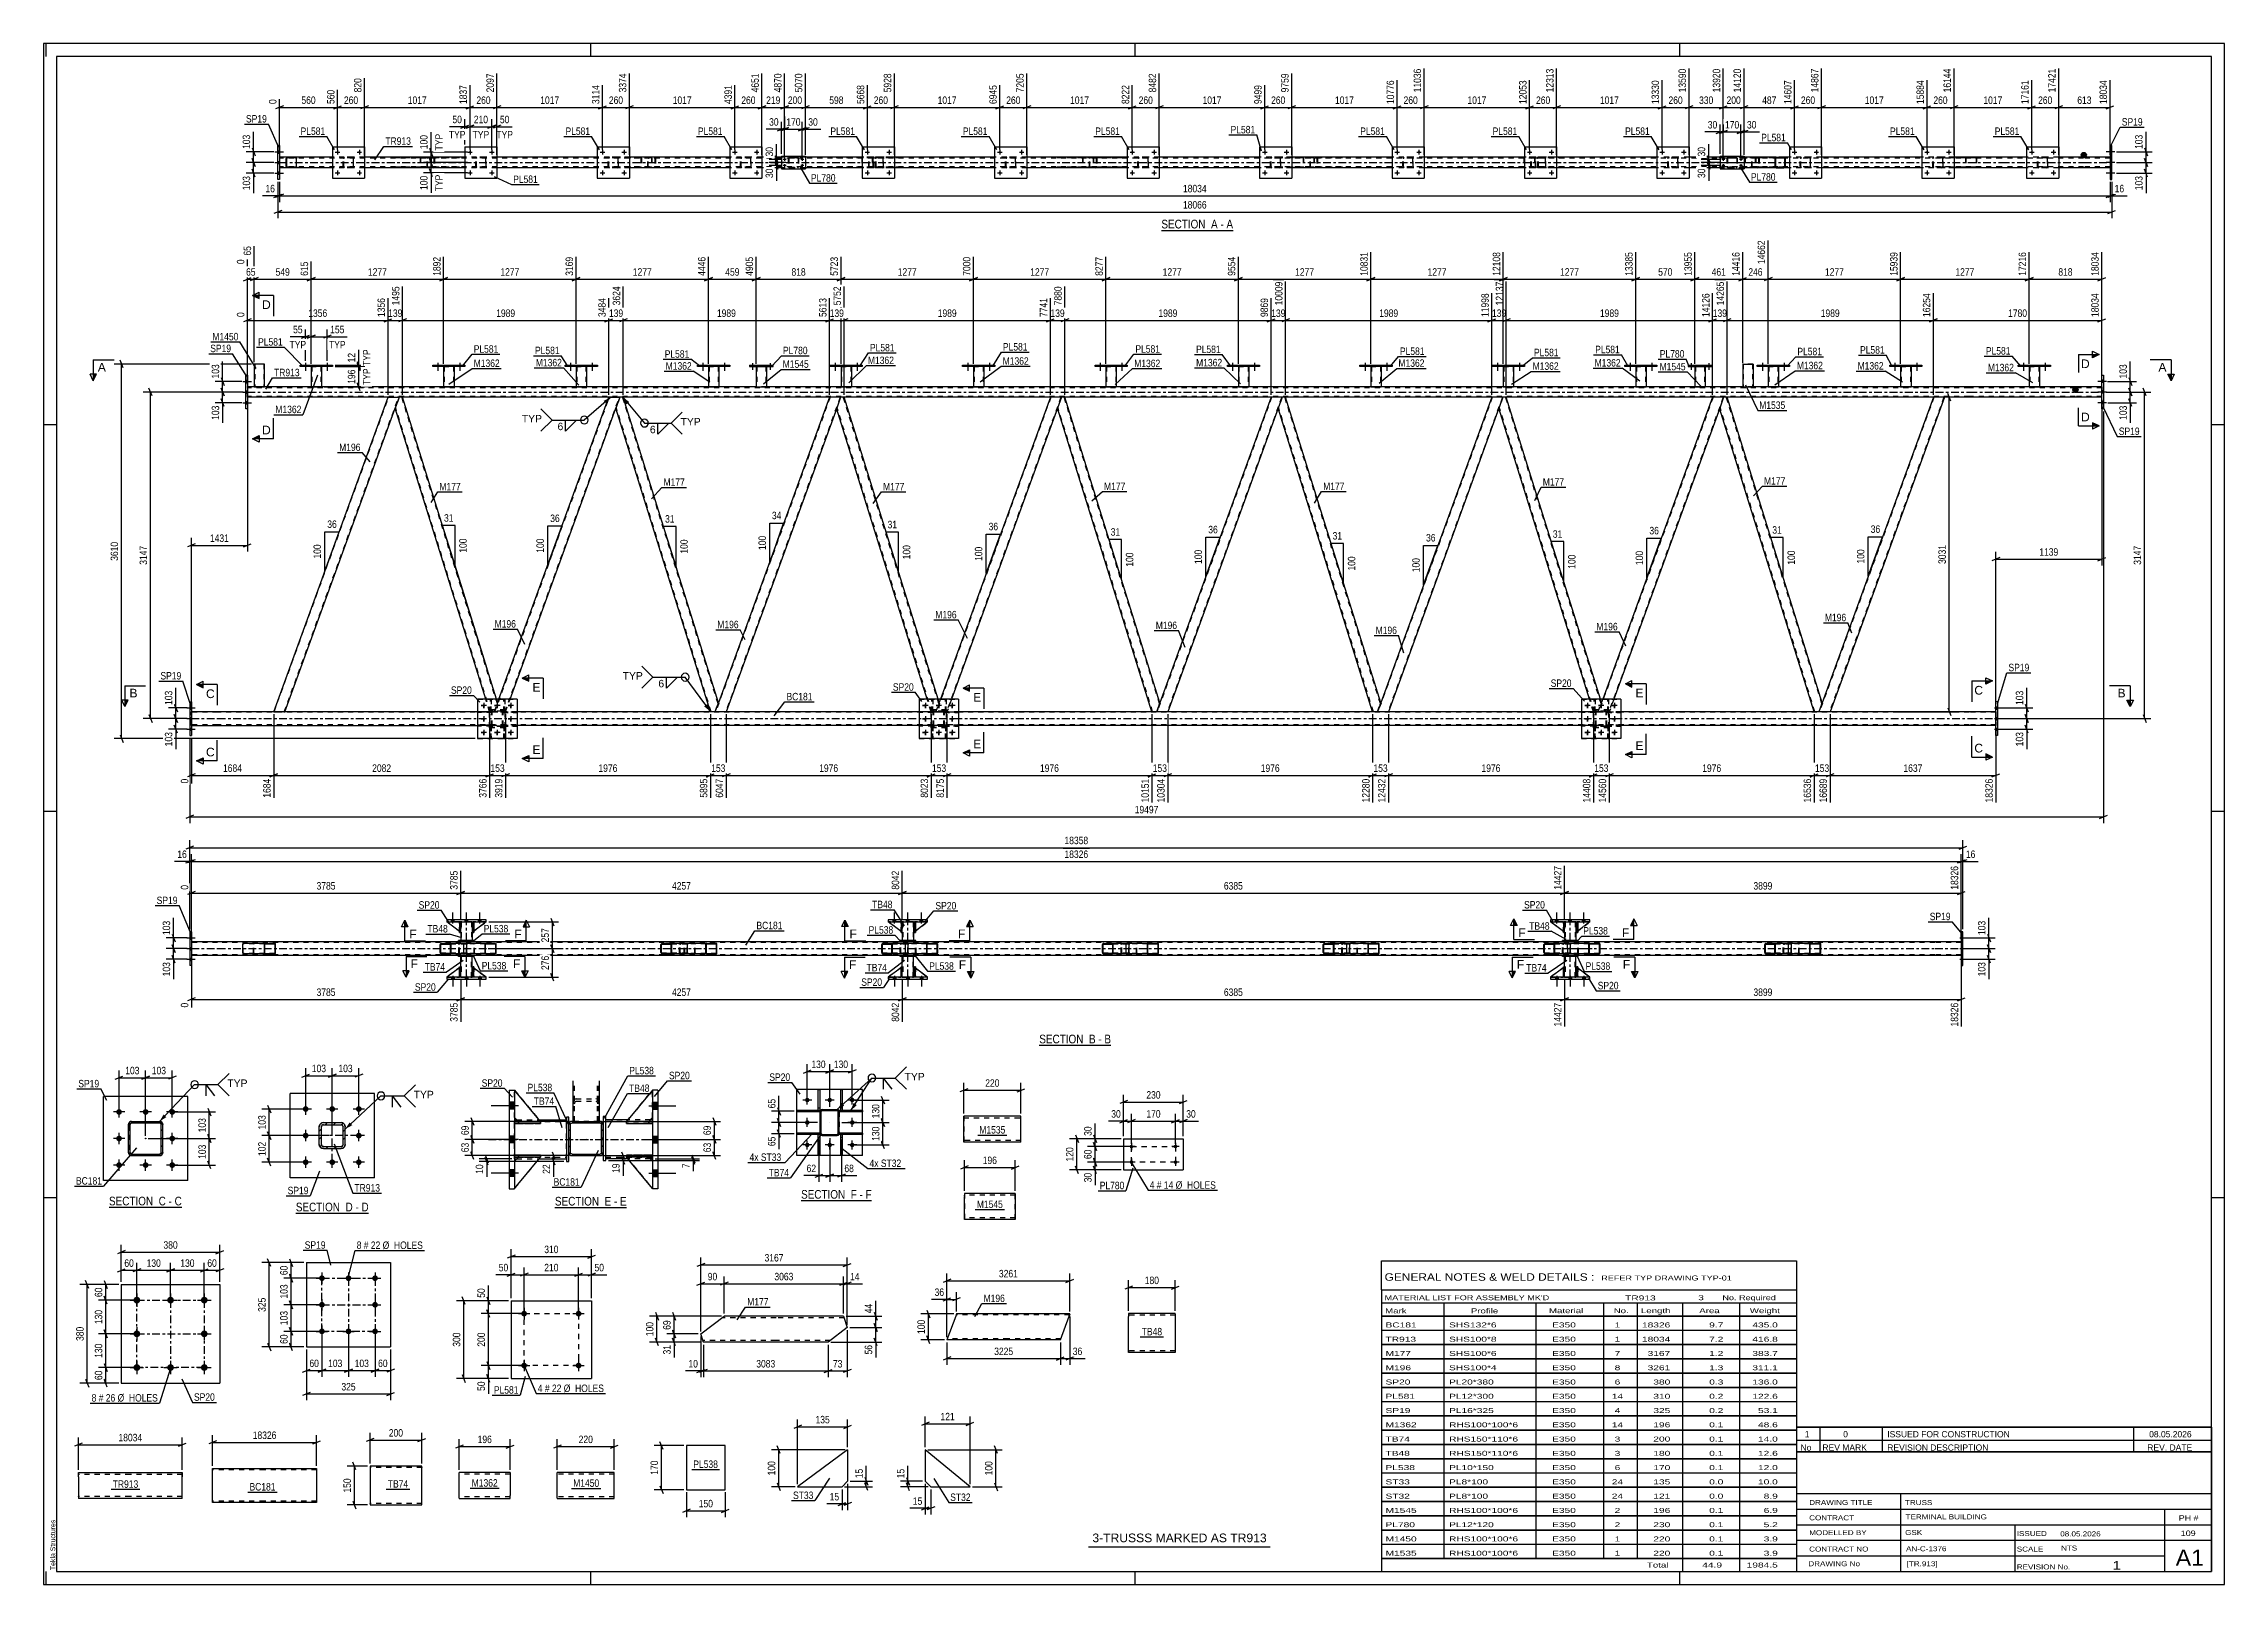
# Paper-space layout 'Layout1' of a CAD drawing. Header units: millimetres. Extents: x 0 to 841, y 0 to 594.
# The model-space entities are those that its viewports show. They can reach past a viewport. Long polylines and large blocks are cut down to what shows.
import ezdxf

# ---------------------------------------------------------------- set-up
doc = ezdxf.new("R2010")
doc.units = ezdxf.units.MM
doc.linetypes.add('DXK_LINE_DOT2', pattern=[3.9198, 1.9599, -1.9599])
doc.linetypes.add('DXK_LINE_DOT3', pattern=[5.9187, 2.979, -0.9799, 0.9799, -0.9799])
doc.layers.add('Viewport layer', color=7, linetype='Continuous', plot=False)
doc.styles.add('Arial', font='ARIAL.TTF', dxfattribs={"height": 0.2})
doc.styles.add('Arial Narrow', font='ARIALN.TTF', dxfattribs={"height": 0.2})

# ---------------------------------------------------------------- blocks, each defined once
blk = doc.blocks.new('Unknown-318885239-1133')
at = {"color": 5, "linetype": 'Continuous'}
for p, q in [((841, 594), (0, 594)), ((0, 594), (0, 0)), ((1, 589), (1, 594)), ((836, 589), (5, 589)), ((5, 589), (5, 5)), ((211, 589), (211, 594)), ((421, 589), (421, 594)), ((631, 589), (631, 594)), ((836, 5), (836, 589)), ((841, 0), (841, 594)), ((5, 447), (0, 447)), ((841, 447), (836, 447)), ((5, 298), (0, 298)), ((841, 298), (836, 298)), ((5, 149), (0, 149)), ((841, 149), (836, 149)), ((0, 0), (841, 0)), ((1, 0), (1, 5)), ((5, 5), (836, 5)), ((211, 0), (211, 5)), ((421, 0), (421, 5)), ((631, 0), (631, 5))]:
    blk.add_line(p, q, dxfattribs=at)
at = {"color": 174, "linetype": 'Continuous', "style": 'Arial'}
blk.add_text('Tekla Structures', height=1.9102, rotation=90, dxfattribs=at).set_placement((4.5, 5.5))
blk = doc.blocks.new('Unknown-318885239-11 - 3071')
at = {"color": 6, "linetype": 'Continuous'}
blk.add_line((431.06, 522.01), (458.71, 522.01), dxfattribs=at)
at = {"color": 0, "linetype": 'Continuous'}
blk.add_wipeout([(449.17, 522.76), (449.17, 526.26), (431.06, 526.26), (431.06, 522.76)], dxfattribs=at)
blk.add_wipeout([(452.78, 522.76), (452.78, 526.26), (450.22, 526.26), (450.22, 522.76)], dxfattribs=at)
at = {"color": 7, "linetype": 'Continuous', "style": 'Arial Narrow'}
blk.add_text('SECTION ', height=3.34, dxfattribs=at).set_placement((431.06, 522.76))
at = {"color": 0, "linetype": 'Continuous'}
blk.add_wipeout([(455.1, 522.76), (455.1, 526.26), (453.83, 526.26), (453.83, 522.76)], dxfattribs=at)
blk.add_wipeout([(458.71, 522.76), (458.71, 526.26), (456.15, 526.26), (456.15, 522.76)], dxfattribs=at)
at = {"color": 7, "linetype": 'Continuous', "style": 'Arial Narrow'}
for s, p in [('A', (450.22, 522.76)), ('-', (453.83, 522.76)), ('A', (456.15, 522.76))]:
    blk.add_text(s, height=3.34, dxfattribs=at).set_placement(p)
blk = doc.blocks.new('Unknown-318885239-12 - 6049')
at = {"color": 6, "linetype": 'Continuous'}
blk.add_line((383.98, 207.83), (411.63, 207.83), dxfattribs=at)
at = {"color": 0, "linetype": 'Continuous'}
blk.add_wipeout([(402.09, 208.58), (402.09, 212.08), (383.98, 212.08), (383.98, 208.58)], dxfattribs=at)
blk.add_wipeout([(405.69, 208.58), (405.69, 212.08), (403.14, 212.08), (403.14, 208.58)], dxfattribs=at)
at = {"color": 7, "linetype": 'Continuous', "style": 'Arial Narrow'}
blk.add_text('SECTION ', height=3.34, dxfattribs=at).set_placement((383.98, 208.58))
at = {"color": 0, "linetype": 'Continuous'}
blk.add_wipeout([(408.02, 208.58), (408.02, 212.08), (406.74, 212.08), (406.74, 208.58)], dxfattribs=at)
blk.add_wipeout([(411.63, 208.58), (411.63, 212.08), (409.07, 212.08), (409.07, 208.58)], dxfattribs=at)
at = {"color": 7, "linetype": 'Continuous', "style": 'Arial Narrow'}
for s, p in [('B', (403.14, 208.58)), ('B', (409.07, 208.58)), ('-', (406.74, 208.58))]:
    blk.add_text(s, height=3.34, dxfattribs=at).set_placement(p)
blk = doc.blocks.new('Unknown-318885239-13 - 7460')
at = {"color": 6, "linetype": 'Continuous'}
blk.add_line((25.22, 145.36), (53.29, 145.36), dxfattribs=at)
at = {"color": 0, "linetype": 'Continuous'}
blk.add_wipeout([(43.32, 146.11), (43.32, 149.61), (25.22, 149.61), (25.22, 146.11)], dxfattribs=at)
blk.add_wipeout([(47.14, 146.11), (47.14, 149.61), (44.37, 149.61), (44.37, 146.11)], dxfattribs=at)
at = {"color": 7, "linetype": 'Continuous', "style": 'Arial Narrow'}
blk.add_text('SECTION ', height=3.34, dxfattribs=at).set_placement((25.22, 146.11))
at = {"color": 0, "linetype": 'Continuous'}
blk.add_wipeout([(49.47, 146.11), (49.47, 149.61), (48.19, 149.61), (48.19, 146.11)], dxfattribs=at)
blk.add_wipeout([(53.29, 146.11), (53.29, 149.61), (50.52, 149.61), (50.52, 146.11)], dxfattribs=at)
at = {"color": 7, "linetype": 'Continuous', "style": 'Arial Narrow'}
for s, p in [('C', (44.37, 146.11)), ('-', (48.19, 146.11)), ('C', (50.52, 146.11))]:
    blk.add_text(s, height=3.34, dxfattribs=at).set_placement(p)
blk = doc.blocks.new('Unknown-318885239-14 - 1792')
at = {"color": 6, "linetype": 'Continuous'}
blk.add_line((97.27, 143.06), (125.34, 143.06), dxfattribs=at)
at = {"color": 0, "linetype": 'Continuous'}
blk.add_wipeout([(115.38, 143.81), (115.38, 147.31), (97.27, 147.31), (97.27, 143.81)], dxfattribs=at)
blk.add_wipeout([(119.2, 143.81), (119.2, 147.31), (116.43, 147.31), (116.43, 143.81)], dxfattribs=at)
at = {"color": 7, "linetype": 'Continuous', "style": 'Arial Narrow'}
blk.add_text('SECTION ', height=3.34, dxfattribs=at).set_placement((97.27, 143.81))
at = {"color": 0, "linetype": 'Continuous'}
blk.add_wipeout([(121.53, 143.81), (121.53, 147.31), (120.25, 147.31), (120.25, 143.81)], dxfattribs=at)
blk.add_wipeout([(125.34, 143.81), (125.34, 147.31), (122.58, 147.31), (122.58, 143.81)], dxfattribs=at)
at = {"color": 7, "linetype": 'Continuous', "style": 'Arial Narrow'}
for s, p in [('D', (116.43, 143.81)), ('-', (120.25, 143.81)), ('D', (122.58, 143.81))]:
    blk.add_text(s, height=3.34, dxfattribs=at).set_placement(p)
blk = doc.blocks.new('Unknown-318885239-15 - 1469')
at = {"color": 6, "linetype": 'Continuous'}
blk.add_line((197.19, 145.3), (224.84, 145.3), dxfattribs=at)
at = {"color": 0, "linetype": 'Continuous'}
blk.add_wipeout([(215.3, 146.05), (215.3, 149.55), (197.19, 149.55), (197.19, 146.05)], dxfattribs=at)
blk.add_wipeout([(218.91, 146.05), (218.91, 149.55), (216.35, 149.55), (216.35, 146.05)], dxfattribs=at)
at = {"color": 7, "linetype": 'Continuous', "style": 'Arial Narrow'}
blk.add_text('SECTION ', height=3.34, dxfattribs=at).set_placement((197.19, 146.05))
at = {"color": 0, "linetype": 'Continuous'}
blk.add_wipeout([(221.23, 146.05), (221.23, 149.55), (219.96, 149.55), (219.96, 146.05)], dxfattribs=at)
blk.add_wipeout([(224.84, 146.05), (224.84, 149.55), (222.28, 149.55), (222.28, 146.05)], dxfattribs=at)
at = {"color": 7, "linetype": 'Continuous', "style": 'Arial Narrow'}
for s, p in [('E', (216.35, 146.05)), ('-', (219.96, 146.05)), ('E', (222.28, 146.05))]:
    blk.add_text(s, height=3.34, dxfattribs=at).set_placement(p)
blk = doc.blocks.new('Unknown-318885239-17 - 6581')
at = {"color": 6, "linetype": 'Continuous'}
blk.add_line((292.11, 147.94), (319.32, 147.94), dxfattribs=at)
at = {"color": 0, "linetype": 'Continuous'}
blk.add_wipeout([(310.22, 148.69), (310.22, 152.19), (292.11, 152.19), (292.11, 148.69)], dxfattribs=at)
blk.add_wipeout([(313.61, 148.69), (313.61, 152.19), (311.27, 152.19), (311.27, 148.69)], dxfattribs=at)
at = {"color": 7, "linetype": 'Continuous', "style": 'Arial Narrow'}
blk.add_text('SECTION ', height=3.34, dxfattribs=at).set_placement((292.11, 148.69))
at = {"color": 0, "linetype": 'Continuous'}
blk.add_wipeout([(315.93, 148.69), (315.93, 152.19), (314.66, 152.19), (314.66, 148.69)], dxfattribs=at)
blk.add_wipeout([(319.32, 148.69), (319.32, 152.19), (316.98, 152.19), (316.98, 148.69)], dxfattribs=at)
at = {"color": 7, "linetype": 'Continuous', "style": 'Arial Narrow'}
for s, p in [('F', (311.27, 148.69)), ('F', (316.98, 148.69)), ('-', (314.66, 148.69))]:
    blk.add_text(s, height=3.34, dxfattribs=at).set_placement(p)
blk = doc.blocks.new('Bolt-318885239-3079 - 3071')
at = {"linetype": 'Continuous'}
for points in [[(420.28, 544.17, -1), (419.4, 544.17, -1)], [(428.68, 544.17, -1), (427.8, 544.17, -1)]]:
    blk.add_hatch(color=1, dxfattribs=at).paths.add_polyline_path(points)
at = {"color": 1, "linetype": 'Continuous'}
for p, q in [((418.96, 544.17), (420.72, 544.17)), ((419.84, 545.05), (419.84, 543.29)), ((427.36, 544.17), (429.12, 544.17)), ((428.24, 545.05), (428.24, 543.29))]:
    blk.add_line(p, q, dxfattribs=at)
blk = doc.blocks.new('Bolt-318885239-3073 - 3071')
at = {"linetype": 'Continuous'}
for points in [[(726.77, 544.17, -1), (725.89, 544.17, -1)], [(735.17, 544.17, -1), (734.29, 544.17, -1)]]:
    blk.add_hatch(color=1, dxfattribs=at).paths.add_polyline_path(points)
at = {"color": 1, "linetype": 'Continuous'}
for p, q in [((725.45, 544.17), (727.21, 544.17)), ((726.33, 545.05), (726.33, 543.29)), ((733.85, 544.17), (735.61, 544.17)), ((734.73, 545.05), (734.73, 543.29))]:
    blk.add_line(p, q, dxfattribs=at)
blk = doc.blocks.new('Bolt-318885239-3074 - 3071')
at = {"linetype": 'Continuous'}
for points in [[(726.77, 552.17, -1), (725.89, 552.17, -1)], [(735.17, 552.17, -1), (734.29, 552.17, -1)]]:
    blk.add_hatch(color=1, dxfattribs=at).paths.add_polyline_path(points)
at = {"color": 1, "linetype": 'Continuous'}
for p, q in [((725.45, 552.17), (727.21, 552.17)), ((726.33, 553.05), (726.33, 551.29)), ((733.85, 552.17), (735.61, 552.17)), ((734.73, 553.05), (734.73, 551.29))]:
    blk.add_line(p, q, dxfattribs=at)
blk = doc.blocks.new('Part-318885239-3139 - 3071')
at = {"color": 2, "linetype": 'Continuous'}
for p, q in [((162.44, 554.17), (162.44, 542.17)), ((162.44, 554.17), (174.84, 554.17)), ((174.84, 554.17), (174.84, 542.17)), ((162.44, 542.17), (174.84, 542.17))]:
    blk.add_line(p, q, dxfattribs=at)
blk = doc.blocks.new('Bolt-318885239-3075 - 3071')
at = {"linetype": 'Continuous'}
for points in [[(767.15, 544.17, -1), (766.27, 544.17, -1)], [(775.55, 544.17, -1), (774.67, 544.17, -1)]]:
    blk.add_hatch(color=1, dxfattribs=at).paths.add_polyline_path(points)
at = {"color": 1, "linetype": 'Continuous'}
for p, q in [((765.83, 544.17), (767.59, 544.17)), ((766.71, 545.05), (766.71, 543.29)), ((774.23, 544.17), (775.99, 544.17)), ((775.11, 545.05), (775.11, 543.29))]:
    blk.add_line(p, q, dxfattribs=at)
blk = doc.blocks.new('Part-318885239-3140 - 3071')
at = {"color": 7, "linetype": 'DXK_LINE_DOT2'}
for p, q in [((115.56, 549.69), (115.6, 549.87)), ((115.6, 549.87), (115.56, 549.69)), ((115.56, 546.65), (115.56, 549.69)), ((115.8, 549.69), (115.82, 549.78)), ((115.8, 546.65), (115.8, 549.69)), ((115.82, 549.78), (115.87, 549.86)), ((115.86, 550.13), (116.04, 550.17)), ((116.04, 550.17), (115.86, 550.13)), ((115.87, 549.86), (115.95, 549.91)), ((115.95, 549.91), (116.04, 549.93)), ((119.08, 550.17), (116.04, 550.17)), ((119.08, 549.93), (116.04, 549.93)), ((119.08, 550.17), (119.26, 550.13)), ((119.26, 550.13), (119.08, 550.17)), ((119.08, 549.93), (119.17, 549.91)), ((119.17, 549.91), (119.25, 549.86)), ((119.25, 549.86), (119.3, 549.78)), ((119.3, 549.78), (119.32, 549.69)), ((119.32, 549.69), (119.32, 546.65)), ((119.52, 549.87), (119.56, 549.69)), ((119.56, 549.69), (119.52, 549.87)), ((119.56, 546.65), (119.56, 549.69)), ((115.6, 546.46), (115.56, 546.65)), ((115.56, 546.65), (115.6, 546.46)), ((115.82, 546.55), (115.8, 546.65)), ((115.87, 546.48), (115.82, 546.55)), ((116.04, 546.17), (115.86, 546.2)), ((115.86, 546.2), (116.04, 546.17)), ((115.95, 546.42), (115.87, 546.48)), ((116.04, 546.41), (115.95, 546.42)), ((119.08, 546.41), (116.04, 546.41)), ((119.08, 546.17), (116.04, 546.17)), ((119.17, 546.42), (119.08, 546.41)), ((119.26, 546.2), (119.08, 546.17)), ((119.08, 546.17), (119.26, 546.2)), ((119.25, 546.48), (119.17, 546.42)), ((119.3, 546.55), (119.25, 546.48)), ((119.32, 546.65), (119.3, 546.55)), ((119.56, 546.65), (119.52, 546.46)), ((119.52, 546.46), (119.56, 546.65))]:
    blk.add_line(p, q, dxfattribs=at)
at = {"color": 7, "linetype": 'DXK_LINE_DOT3'}
blk.add_line((117.56, 548.17), (117.56, 548.17), dxfattribs=at)
at = {"color": 7, "linetype": 'DXK_LINE_DOT2'}
for centre, start, end in [((116.04, 549.69), 112.5, 157.5), ((116.04, 549.69), 112.5, 157.5), ((119.08, 549.69), 22.5, 67.5), ((119.08, 549.69), 22.5, 67.5), ((116.04, 546.65), 202.5, 247.5), ((116.04, 546.65), 202.5, 247.5), ((119.08, 546.65), 292.5, 337.5), ((119.08, 546.65), 292.5, 337.5)]:
    blk.add_arc(centre, 0.48, start, end, dxfattribs=at)
blk = doc.blocks.new('Bolt-318885239-3076 - 3071')
at = {"linetype": 'Continuous'}
for points in [[(767.15, 552.17, -1), (766.27, 552.17, -1)], [(775.55, 552.17, -1), (774.67, 552.17, -1)]]:
    blk.add_hatch(color=1, dxfattribs=at).paths.add_polyline_path(points)
at = {"color": 1, "linetype": 'Continuous'}
for p, q in [((765.83, 552.17), (767.59, 552.17)), ((766.71, 553.05), (766.71, 551.29)), ((774.23, 552.17), (775.99, 552.17)), ((775.11, 553.05), (775.11, 551.29))]:
    blk.add_line(p, q, dxfattribs=at)
blk = doc.blocks.new('Bolt-318885239-3077 - 3071')
at = {"linetype": 'Continuous'}
for points in [[(318.12, 544.17, -1), (317.24, 544.17, -1)], [(326.52, 544.17, -1), (325.64, 544.17, -1)]]:
    blk.add_hatch(color=1, dxfattribs=at).paths.add_polyline_path(points)
at = {"color": 1, "linetype": 'Continuous'}
for p, q in [((316.8, 544.17), (318.56, 544.17)), ((317.68, 545.05), (317.68, 543.29)), ((325.2, 544.17), (326.96, 544.17)), ((326.08, 545.05), (326.08, 543.29))]:
    blk.add_line(p, q, dxfattribs=at)
blk = doc.blocks.new('Bolt-318885239-3078 - 3071')
at = {"linetype": 'Continuous'}
for points in [[(318.12, 552.17, -1), (317.24, 552.17, -1)], [(326.52, 552.17, -1), (325.64, 552.17, -1)]]:
    blk.add_hatch(color=1, dxfattribs=at).paths.add_polyline_path(points)
at = {"color": 1, "linetype": 'Continuous'}
for p, q in [((316.8, 552.17), (318.56, 552.17)), ((317.68, 553.05), (317.68, 551.29)), ((325.2, 552.17), (326.96, 552.17)), ((326.08, 553.05), (326.08, 551.29))]:
    blk.add_line(p, q, dxfattribs=at)
blk = doc.blocks.new('Bolt-318885239-3080 - 3071')
at = {"linetype": 'Continuous'}
for points in [[(420.28, 552.17, -1), (419.4, 552.17, -1)], [(428.68, 552.17, -1), (427.8, 552.17, -1)]]:
    blk.add_hatch(color=1, dxfattribs=at).paths.add_polyline_path(points)
at = {"color": 1, "linetype": 'Continuous'}
for p, q in [((418.96, 552.17), (420.72, 552.17)), ((419.84, 553.05), (419.84, 551.29)), ((427.36, 552.17), (429.12, 552.17)), ((428.24, 553.05), (428.24, 551.29))]:
    blk.add_line(p, q, dxfattribs=at)
blk = doc.blocks.new('Part-318885239-3145 - 3071')
at = {"color": 2, "linetype": 'Continuous'}
for p, q in [((111.36, 554.17), (111.36, 542.17)), ((111.36, 554.17), (123.76, 554.17)), ((123.76, 554.17), (123.76, 542.17)), ((111.36, 542.17), (123.76, 542.17))]:
    blk.add_line(p, q, dxfattribs=at)
blk = doc.blocks.new('Bolt-318885239-3081 - 3071')
at = {"linetype": 'Continuous'}
for points in [[(471.36, 544.17, -1), (470.48, 544.17, -1)], [(479.76, 544.17, -1), (478.88, 544.17, -1)]]:
    blk.add_hatch(color=1, dxfattribs=at).paths.add_polyline_path(points)
at = {"color": 1, "linetype": 'Continuous'}
for p, q in [((470.04, 544.17), (471.8, 544.17)), ((470.92, 545.05), (470.92, 543.29)), ((478.44, 544.17), (480.2, 544.17)), ((479.32, 545.05), (479.32, 543.29))]:
    blk.add_line(p, q, dxfattribs=at)
blk = doc.blocks.new('Part-318885239-3146 - 3071')
at = {"color": 2, "linetype": 'Continuous'}
for p, q in [((93.62, 549.87), (93.58, 549.69)), ((93.58, 546.65), (93.58, 549.69)), ((93.82, 549.69), (93.84, 549.78)), ((93.82, 546.65), (93.82, 549.69)), ((93.84, 549.78), (93.89, 549.86)), ((94.06, 550.17), (93.88, 550.13)), ((93.89, 549.86), (93.97, 549.91)), ((93.97, 549.91), (94.06, 549.93)), ((97.1, 550.17), (94.06, 550.17)), ((97.1, 549.93), (94.06, 549.93)), ((97.29, 550.13), (97.1, 550.17)), ((97.1, 549.93), (97.2, 549.91)), ((97.2, 549.91), (97.27, 549.86)), ((97.27, 549.86), (97.33, 549.78)), ((97.33, 549.78), (97.34, 549.69)), ((97.34, 549.69), (97.34, 546.65)), ((97.58, 549.69), (97.55, 549.87)), ((97.58, 546.65), (97.58, 549.69)), ((93.58, 546.65), (93.62, 546.46)), ((93.84, 546.55), (93.82, 546.65)), ((93.89, 546.48), (93.84, 546.55)), ((93.88, 546.2), (94.06, 546.17)), ((93.97, 546.42), (93.89, 546.48)), ((94.06, 546.41), (93.97, 546.42)), ((97.1, 546.41), (94.06, 546.41)), ((97.1, 546.17), (94.06, 546.17)), ((97.2, 546.42), (97.1, 546.41)), ((97.1, 546.17), (97.29, 546.2)), ((97.27, 546.48), (97.2, 546.42)), ((97.33, 546.55), (97.27, 546.48)), ((97.34, 546.65), (97.33, 546.55)), ((97.55, 546.46), (97.58, 546.65))]:
    blk.add_line(p, q, dxfattribs=at)
at = {"color": 7, "linetype": 'DXK_LINE_DOT2'}
for p, q in [((93.58, 549.69), (93.62, 549.87)), ((93.88, 550.13), (94.06, 550.17)), ((97.1, 550.17), (97.29, 550.13)), ((97.55, 549.87), (97.58, 549.69)), ((93.62, 546.46), (93.58, 546.65)), ((94.06, 546.17), (93.88, 546.2)), ((97.29, 546.2), (97.1, 546.17)), ((97.58, 546.65), (97.55, 546.46))]:
    blk.add_line(p, q, dxfattribs=at)
at = {"color": 2, "linetype": 'Continuous'}
for centre, start, end in [((94.06, 549.69), 112.5, 157.5), ((97.1, 549.69), 22.5, 67.5), ((94.06, 546.65), 202.5, 247.5), ((97.1, 546.65), 292.5, 337.5)]:
    blk.add_arc(centre, 0.48, start, end, dxfattribs=at)
at = {"color": 7, "linetype": 'DXK_LINE_DOT2'}
for centre, start, end in [((94.06, 549.69), 112.5, 157.5), ((97.1, 549.69), 22.5, 67.5), ((94.06, 546.65), 202.5, 247.5), ((97.1, 546.65), 292.5, 337.5)]:
    blk.add_arc(centre, 0.48, start, end, dxfattribs=at)
blk = doc.blocks.new('Bolt-318885239-3082 - 3071')
at = {"linetype": 'Continuous'}
for points in [[(471.36, 552.17, -1), (470.48, 552.17, -1)], [(479.76, 552.17, -1), (478.88, 552.17, -1)]]:
    blk.add_hatch(color=1, dxfattribs=at).paths.add_polyline_path(points)
at = {"color": 1, "linetype": 'Continuous'}
for p, q in [((470.04, 552.17), (471.8, 552.17)), ((470.92, 553.05), (470.92, 551.29)), ((478.44, 552.17), (480.2, 552.17)), ((479.32, 553.05), (479.32, 551.29))]:
    blk.add_line(p, q, dxfattribs=at)
blk = doc.blocks.new('Bolt-318885239-3147 - 3071')
at = {"linetype": 'Continuous'}
for points in [[(369.2, 544.17, -1), (368.32, 544.17, -1)], [(377.6, 544.17, -1), (376.72, 544.17, -1)]]:
    blk.add_hatch(color=1, dxfattribs=at).paths.add_polyline_path(points)
at = {"color": 1, "linetype": 'Continuous'}
for p, q in [((367.88, 544.17), (369.64, 544.17)), ((368.76, 545.05), (368.76, 543.29)), ((376.28, 544.17), (378.04, 544.17)), ((377.16, 545.05), (377.16, 543.29))]:
    blk.add_line(p, q, dxfattribs=at)
blk = doc.blocks.new('Bolt-318885239-3083 - 3071')
at = {"linetype": 'Continuous'}
for points in [[(522.44, 544.17, -1), (521.56, 544.17, -1)], [(530.84, 544.17, -1), (529.96, 544.17, -1)]]:
    blk.add_hatch(color=1, dxfattribs=at).paths.add_polyline_path(points)
at = {"color": 1, "linetype": 'Continuous'}
for p, q in [((521.12, 544.17), (522.88, 544.17)), ((522, 545.05), (522, 543.29)), ((529.52, 544.17), (531.28, 544.17)), ((530.4, 545.05), (530.4, 543.29))]:
    blk.add_line(p, q, dxfattribs=at)
blk = doc.blocks.new('Bolt-318885239-3148 - 3071')
at = {"linetype": 'Continuous'}
for points in [[(369.2, 552.17, -1), (368.32, 552.17, -1)], [(377.6, 552.17, -1), (376.72, 552.17, -1)]]:
    blk.add_hatch(color=1, dxfattribs=at).paths.add_polyline_path(points)
at = {"color": 1, "linetype": 'Continuous'}
for p, q in [((367.88, 552.17), (369.64, 552.17)), ((368.76, 553.05), (368.76, 551.29)), ((376.28, 552.17), (378.04, 552.17)), ((377.16, 553.05), (377.16, 551.29))]:
    blk.add_line(p, q, dxfattribs=at)
blk = doc.blocks.new('Bolt-318885239-3084 - 3071')
at = {"linetype": 'Continuous'}
for points in [[(522.44, 552.17, -1), (521.56, 552.17, -1)], [(530.84, 552.17, -1), (529.96, 552.17, -1)]]:
    blk.add_hatch(color=1, dxfattribs=at).paths.add_polyline_path(points)
at = {"color": 1, "linetype": 'Continuous'}
for p, q in [((521.12, 552.17), (522.88, 552.17)), ((522, 553.05), (522, 551.29)), ((529.52, 552.17), (531.28, 552.17)), ((530.4, 553.05), (530.4, 551.29))]:
    blk.add_line(p, q, dxfattribs=at)
blk = doc.blocks.new('Part-318885239-3153 - 3071')
at = {"color": 2, "linetype": 'Continuous'}
for p, q in [((315.68, 554.17), (315.68, 542.17)), ((315.68, 554.17), (328.08, 554.17)), ((328.08, 554.17), (328.08, 542.17)), ((315.68, 542.17), (328.08, 542.17))]:
    blk.add_line(p, q, dxfattribs=at)
blk = doc.blocks.new('Part-318885239-3089 - 3071')
at = {"color": 2, "linetype": 'Continuous'}
for p, q in [((673.25, 554.17), (673.25, 542.17)), ((673.25, 554.17), (685.65, 554.17)), ((685.65, 554.17), (685.65, 542.17)), ((673.25, 542.17), (685.65, 542.17))]:
    blk.add_line(p, q, dxfattribs=at)
blk = doc.blocks.new('Part-318885239-3154 - 3071')
at = {"color": 7, "linetype": 'DXK_LINE_DOT2'}
for p, q in [((268.8, 549.69), (268.84, 549.87)), ((268.84, 549.87), (268.8, 549.69)), ((268.8, 546.65), (268.8, 549.69)), ((269.04, 549.69), (269.06, 549.78)), ((269.04, 546.65), (269.04, 549.69)), ((269.06, 549.78), (269.11, 549.86)), ((269.1, 550.13), (269.28, 550.17)), ((269.28, 550.17), (269.1, 550.13)), ((269.11, 549.86), (269.19, 549.91)), ((269.19, 549.91), (269.28, 549.93)), ((272.32, 550.17), (269.28, 550.17)), ((272.32, 549.93), (269.28, 549.93)), ((272.32, 550.17), (272.51, 550.13)), ((272.51, 550.13), (272.32, 550.17)), ((272.32, 549.93), (272.41, 549.91)), ((272.41, 549.91), (272.49, 549.86)), ((272.49, 549.86), (272.54, 549.78)), ((272.54, 549.78), (272.56, 549.69)), ((272.56, 549.69), (272.56, 546.65)), ((272.77, 549.87), (272.8, 549.69)), ((272.8, 549.69), (272.77, 549.87)), ((272.8, 546.65), (272.8, 549.69)), ((268.84, 546.46), (268.8, 546.65)), ((268.8, 546.65), (268.84, 546.46)), ((269.06, 546.55), (269.04, 546.65)), ((269.11, 546.48), (269.06, 546.55)), ((269.28, 546.17), (269.1, 546.2)), ((269.1, 546.2), (269.28, 546.17)), ((269.19, 546.42), (269.11, 546.48)), ((269.28, 546.41), (269.19, 546.42)), ((272.32, 546.41), (269.28, 546.41)), ((272.32, 546.17), (269.28, 546.17)), ((272.41, 546.42), (272.32, 546.41)), ((272.51, 546.2), (272.32, 546.17)), ((272.32, 546.17), (272.51, 546.2)), ((272.49, 546.48), (272.41, 546.42)), ((272.54, 546.55), (272.49, 546.48)), ((272.56, 546.65), (272.54, 546.55)), ((272.8, 546.65), (272.77, 546.46)), ((272.77, 546.46), (272.8, 546.65))]:
    blk.add_line(p, q, dxfattribs=at)
at = {"color": 7, "linetype": 'DXK_LINE_DOT3'}
blk.add_line((270.8, 548.17), (270.8, 548.17), dxfattribs=at)
at = {"color": 7, "linetype": 'DXK_LINE_DOT2'}
for centre, start, end in [((269.28, 549.69), 112.5, 157.5), ((269.28, 549.69), 112.5, 157.5), ((272.32, 549.69), 22.5, 67.5), ((272.32, 549.69), 22.5, 67.5), ((269.28, 546.65), 202.5, 247.5), ((269.28, 546.65), 202.5, 247.5), ((272.32, 546.65), 292.5, 337.5), ((272.32, 546.65), 292.5, 337.5)]:
    blk.add_arc(centre, 0.48, start, end, dxfattribs=at)
blk = doc.blocks.new('Part-318885239-3090 - 3071')
at = {"color": 7, "linetype": 'DXK_LINE_DOT2'}
for p, q in [((728.53, 549.69), (728.56, 549.87)), ((728.56, 549.87), (728.53, 549.69)), ((728.53, 546.65), (728.53, 549.69)), ((728.77, 549.69), (728.78, 549.78)), ((728.77, 546.65), (728.77, 549.69)), ((728.78, 549.78), (728.84, 549.86)), ((728.82, 550.13), (729.01, 550.17)), ((729.01, 550.17), (728.82, 550.13)), ((728.84, 549.86), (728.91, 549.91)), ((728.91, 549.91), (729.01, 549.93)), ((732.05, 550.17), (729.01, 550.17)), ((732.05, 549.93), (729.01, 549.93)), ((732.05, 550.17), (732.23, 550.13)), ((732.23, 550.13), (732.05, 550.17)), ((732.05, 549.93), (732.14, 549.91)), ((732.14, 549.91), (732.22, 549.86)), ((732.22, 549.86), (732.27, 549.78)), ((732.27, 549.78), (732.29, 549.69)), ((732.29, 549.69), (732.29, 546.65)), ((732.49, 549.87), (732.53, 549.69)), ((732.53, 549.69), (732.49, 549.87)), ((732.53, 546.65), (732.53, 549.69)), ((728.56, 546.46), (728.53, 546.65)), ((728.53, 546.65), (728.56, 546.46)), ((728.78, 546.55), (728.77, 546.65)), ((728.84, 546.48), (728.78, 546.55)), ((729.01, 546.17), (728.82, 546.2)), ((728.82, 546.2), (729.01, 546.17)), ((728.91, 546.42), (728.84, 546.48)), ((729.01, 546.41), (728.91, 546.42)), ((732.05, 546.41), (729.01, 546.41)), ((732.05, 546.17), (729.01, 546.17)), ((732.14, 546.42), (732.05, 546.41)), ((732.23, 546.2), (732.05, 546.17)), ((732.05, 546.17), (732.23, 546.2)), ((732.22, 546.48), (732.14, 546.42)), ((732.27, 546.55), (732.22, 546.48)), ((732.29, 546.65), (732.27, 546.55)), ((732.53, 546.65), (732.49, 546.46)), ((732.49, 546.46), (732.53, 546.65))]:
    blk.add_line(p, q, dxfattribs=at)
at = {"color": 7, "linetype": 'DXK_LINE_DOT3'}
blk.add_line((730.53, 548.17), (730.53, 548.17), dxfattribs=at)
at = {"color": 7, "linetype": 'DXK_LINE_DOT2'}
for centre, start, end in [((729.01, 549.69), 112.5, 157.5), ((729.01, 549.69), 112.5, 157.5), ((732.05, 549.69), 22.5, 67.5), ((732.05, 549.69), 22.5, 67.5), ((729.01, 546.65), 202.5, 247.5), ((729.01, 546.65), 202.5, 247.5), ((732.05, 546.65), 292.5, 337.5), ((732.05, 546.65), 292.5, 337.5)]:
    blk.add_arc(centre, 0.48, start, end, dxfattribs=at)
blk = doc.blocks.new('Part-318885239-3159 - 3071')
at = {"color": 2, "linetype": 'Continuous'}
for p, q in [((264.6, 554.17), (264.6, 542.17)), ((264.6, 554.17), (277, 554.17)), ((277, 554.17), (277, 542.17)), ((264.6, 542.17), (277, 542.17))]:
    blk.add_line(p, q, dxfattribs=at)
blk = doc.blocks.new('Part-318885239-3095 - 3071')
at = {"color": 2, "linetype": 'Continuous'}
for p, q in [((724.33, 554.17), (724.33, 542.17)), ((724.33, 554.17), (736.73, 554.17)), ((736.73, 554.17), (736.73, 542.17)), ((724.33, 542.17), (736.73, 542.17))]:
    blk.add_line(p, q, dxfattribs=at)
blk = doc.blocks.new('Part-318885239-3160 - 3071')
at = {"color": 7, "linetype": 'DXK_LINE_DOT2'}
for p, q in [((217.72, 549.69), (217.76, 549.87)), ((217.76, 549.87), (217.72, 549.69)), ((217.72, 546.65), (217.72, 549.69)), ((217.96, 549.69), (217.98, 549.78)), ((217.96, 546.65), (217.96, 549.69)), ((217.98, 549.78), (218.03, 549.86)), ((218.02, 550.13), (218.2, 550.17)), ((218.2, 550.17), (218.02, 550.13)), ((218.03, 549.86), (218.11, 549.91)), ((218.11, 549.91), (218.2, 549.93)), ((221.24, 550.17), (218.2, 550.17)), ((221.24, 549.93), (218.2, 549.93)), ((221.24, 550.17), (221.42, 550.13)), ((221.42, 550.13), (221.24, 550.17)), ((221.24, 549.93), (221.33, 549.91)), ((221.33, 549.91), (221.41, 549.86)), ((221.41, 549.86), (221.46, 549.78)), ((221.46, 549.78), (221.48, 549.69)), ((221.48, 549.69), (221.48, 546.65)), ((221.68, 549.87), (221.72, 549.69)), ((221.72, 549.69), (221.68, 549.87)), ((221.72, 546.65), (221.72, 549.69)), ((217.76, 546.46), (217.72, 546.65)), ((217.72, 546.65), (217.76, 546.46)), ((217.98, 546.55), (217.96, 546.65)), ((218.03, 546.48), (217.98, 546.55)), ((218.2, 546.17), (218.02, 546.2)), ((218.02, 546.2), (218.2, 546.17)), ((218.11, 546.42), (218.03, 546.48)), ((218.2, 546.41), (218.11, 546.42)), ((221.24, 546.41), (218.2, 546.41)), ((221.24, 546.17), (218.2, 546.17)), ((221.33, 546.42), (221.24, 546.41)), ((221.42, 546.2), (221.24, 546.17)), ((221.24, 546.17), (221.42, 546.2)), ((221.41, 546.48), (221.33, 546.42)), ((221.46, 546.55), (221.41, 546.48)), ((221.48, 546.65), (221.46, 546.55)), ((221.72, 546.65), (221.68, 546.46)), ((221.68, 546.46), (221.72, 546.65))]:
    blk.add_line(p, q, dxfattribs=at)
at = {"color": 7, "linetype": 'DXK_LINE_DOT3'}
blk.add_line((219.72, 548.17), (219.72, 548.17), dxfattribs=at)
at = {"color": 7, "linetype": 'DXK_LINE_DOT2'}
for centre, start, end in [((218.2, 549.69), 112.5, 157.5), ((218.2, 549.69), 112.5, 157.5), ((221.24, 549.69), 22.5, 67.5), ((221.24, 549.69), 22.5, 67.5), ((218.2, 546.65), 202.5, 247.5), ((218.2, 546.65), 202.5, 247.5), ((221.24, 546.65), 292.5, 337.5), ((221.24, 546.65), 292.5, 337.5)]:
    blk.add_arc(centre, 0.48, start, end, dxfattribs=at)
blk = doc.blocks.new('Part-318885239-3096 - 3071')
at = {"color": 7, "linetype": 'DXK_LINE_DOT2'}
for p, q in [((768.91, 549.69), (768.94, 549.87)), ((768.94, 549.87), (768.91, 549.69)), ((768.91, 546.65), (768.91, 549.69)), ((769.15, 549.69), (769.16, 549.78)), ((769.15, 546.65), (769.15, 549.69)), ((769.16, 549.78), (769.22, 549.86)), ((769.2, 550.13), (769.39, 550.17)), ((769.39, 550.17), (769.2, 550.13)), ((769.22, 549.86), (769.29, 549.91)), ((769.29, 549.91), (769.39, 549.93)), ((772.43, 550.17), (769.39, 550.17)), ((772.43, 549.93), (769.39, 549.93)), ((772.43, 550.17), (772.61, 550.13)), ((772.61, 550.13), (772.43, 550.17)), ((772.43, 549.93), (772.52, 549.91)), ((772.52, 549.91), (772.6, 549.86)), ((772.6, 549.86), (772.65, 549.78)), ((772.65, 549.78), (772.67, 549.69)), ((772.67, 549.69), (772.67, 546.65)), ((772.87, 549.87), (772.91, 549.69)), ((772.91, 549.69), (772.87, 549.87)), ((772.91, 546.65), (772.91, 549.69)), ((768.94, 546.46), (768.91, 546.65)), ((768.91, 546.65), (768.94, 546.46)), ((769.16, 546.55), (769.15, 546.65)), ((769.22, 546.48), (769.16, 546.55)), ((769.39, 546.17), (769.2, 546.2)), ((769.2, 546.2), (769.39, 546.17)), ((769.29, 546.42), (769.22, 546.48)), ((769.39, 546.41), (769.29, 546.42)), ((772.43, 546.41), (769.39, 546.41)), ((772.43, 546.17), (769.39, 546.17)), ((772.52, 546.42), (772.43, 546.41)), ((772.61, 546.2), (772.43, 546.17)), ((772.43, 546.17), (772.61, 546.2)), ((772.6, 546.48), (772.52, 546.42)), ((772.65, 546.55), (772.6, 546.48)), ((772.67, 546.65), (772.65, 546.55)), ((772.91, 546.65), (772.87, 546.46)), ((772.87, 546.46), (772.91, 546.65))]:
    blk.add_line(p, q, dxfattribs=at)
at = {"color": 7, "linetype": 'DXK_LINE_DOT3'}
blk.add_line((770.91, 548.17), (770.91, 548.17), dxfattribs=at)
at = {"color": 7, "linetype": 'DXK_LINE_DOT2'}
for centre, start, end in [((769.39, 549.69), 112.5, 157.5), ((769.39, 549.69), 112.5, 157.5), ((772.43, 549.69), 22.5, 67.5), ((772.43, 549.69), 22.5, 67.5), ((769.39, 546.65), 202.5, 247.5), ((769.39, 546.65), 202.5, 247.5), ((772.43, 546.65), 292.5, 337.5), ((772.43, 546.65), 292.5, 337.5)]:
    blk.add_arc(centre, 0.48, start, end, dxfattribs=at)
blk = doc.blocks.new('Part-318885239-3165 - 3071')
at = {"color": 2, "linetype": 'Continuous'}
for p, q in [((213.52, 554.17), (213.52, 542.17)), ((213.52, 554.17), (225.92, 554.17)), ((225.92, 554.17), (225.92, 542.17)), ((213.52, 542.17), (225.92, 542.17))]:
    blk.add_line(p, q, dxfattribs=at)
blk = doc.blocks.new('Part-318885239-3101 - 3071')
at = {"color": 2, "linetype": 'Continuous'}
for p, q in [((764.71, 554.17), (764.71, 542.17)), ((764.71, 554.17), (777.11, 554.17)), ((777.11, 554.17), (777.11, 542.17)), ((764.71, 542.17), (777.11, 542.17))]:
    blk.add_line(p, q, dxfattribs=at)
blk = doc.blocks.new('Part-318885239-3166 - 3071')
at = {"color": 7, "linetype": 'DXK_LINE_DOT2'}
for p, q in [((166.64, 549.69), (166.68, 549.87)), ((166.68, 549.87), (166.64, 549.69)), ((166.64, 546.65), (166.64, 549.69)), ((166.88, 549.69), (166.9, 549.78)), ((166.88, 546.65), (166.88, 549.69)), ((166.9, 549.78), (166.95, 549.86)), ((166.94, 550.13), (167.12, 550.17)), ((167.12, 550.17), (166.94, 550.13)), ((166.95, 549.86), (167.03, 549.91)), ((167.03, 549.91), (167.12, 549.93)), ((170.16, 550.17), (167.12, 550.17)), ((170.16, 549.93), (167.12, 549.93)), ((170.16, 550.17), (170.34, 550.13)), ((170.34, 550.13), (170.16, 550.17)), ((170.16, 549.93), (170.25, 549.91)), ((170.25, 549.91), (170.33, 549.86)), ((170.33, 549.86), (170.38, 549.78)), ((170.38, 549.78), (170.4, 549.69)), ((170.4, 549.69), (170.4, 546.65)), ((170.6, 549.87), (170.64, 549.69)), ((170.64, 549.69), (170.6, 549.87)), ((170.64, 546.65), (170.64, 549.69)), ((166.68, 546.46), (166.64, 546.65)), ((166.64, 546.65), (166.68, 546.46)), ((166.9, 546.55), (166.88, 546.65)), ((166.95, 546.48), (166.9, 546.55)), ((167.12, 546.17), (166.94, 546.2)), ((166.94, 546.2), (167.12, 546.17)), ((167.03, 546.42), (166.95, 546.48)), ((167.12, 546.41), (167.03, 546.42)), ((170.16, 546.41), (167.12, 546.41)), ((170.16, 546.17), (167.12, 546.17)), ((170.25, 546.42), (170.16, 546.41)), ((170.34, 546.2), (170.16, 546.17)), ((170.16, 546.17), (170.34, 546.2)), ((170.33, 546.48), (170.25, 546.42)), ((170.38, 546.55), (170.33, 546.48)), ((170.4, 546.65), (170.38, 546.55)), ((170.64, 546.65), (170.6, 546.46)), ((170.6, 546.46), (170.64, 546.65))]:
    blk.add_line(p, q, dxfattribs=at)
at = {"color": 7, "linetype": 'DXK_LINE_DOT3'}
blk.add_line((168.64, 548.17), (168.64, 548.17), dxfattribs=at)
at = {"color": 7, "linetype": 'DXK_LINE_DOT2'}
for centre, start, end in [((167.12, 549.69), 112.5, 157.5), ((167.12, 549.69), 112.5, 157.5), ((170.16, 549.69), 22.5, 67.5), ((170.16, 549.69), 22.5, 67.5), ((167.12, 546.65), 202.5, 247.5), ((167.12, 546.65), 202.5, 247.5), ((170.16, 546.65), 292.5, 337.5), ((170.16, 546.65), 292.5, 337.5)]:
    blk.add_arc(centre, 0.48, start, end, dxfattribs=at)
blk = doc.blocks.new('Part-318885239-3102 - 3071')
at = {"color": 7, "linetype": 'DXK_LINE_DOT2'}
for p, q in [((319.88, 549.69), (319.92, 549.87)), ((319.92, 549.87), (319.88, 549.69)), ((319.88, 546.65), (319.88, 549.69)), ((320.12, 549.69), (320.14, 549.78)), ((320.12, 546.65), (320.12, 549.69)), ((320.14, 549.78), (320.19, 549.86)), ((320.18, 550.13), (320.36, 550.17)), ((320.36, 550.17), (320.18, 550.13)), ((320.19, 549.86), (320.27, 549.91)), ((320.27, 549.91), (320.36, 549.93)), ((323.4, 550.17), (320.36, 550.17)), ((323.4, 549.93), (320.36, 549.93)), ((323.4, 550.17), (323.59, 550.13)), ((323.59, 550.13), (323.4, 550.17)), ((323.4, 549.93), (323.49, 549.91)), ((323.49, 549.91), (323.57, 549.86)), ((323.57, 549.86), (323.62, 549.78)), ((323.62, 549.78), (323.64, 549.69)), ((323.64, 549.69), (323.64, 546.65)), ((323.85, 549.87), (323.88, 549.69)), ((323.88, 549.69), (323.85, 549.87)), ((323.88, 546.65), (323.88, 549.69)), ((319.92, 546.46), (319.88, 546.65)), ((319.88, 546.65), (319.92, 546.46)), ((320.14, 546.55), (320.12, 546.65)), ((320.19, 546.48), (320.14, 546.55)), ((320.36, 546.17), (320.18, 546.2)), ((320.18, 546.2), (320.36, 546.17)), ((320.27, 546.42), (320.19, 546.48)), ((320.36, 546.41), (320.27, 546.42)), ((323.4, 546.41), (320.36, 546.41)), ((323.4, 546.17), (320.36, 546.17)), ((323.49, 546.42), (323.4, 546.41)), ((323.59, 546.2), (323.4, 546.17)), ((323.4, 546.17), (323.59, 546.2)), ((323.57, 546.48), (323.49, 546.42)), ((323.62, 546.55), (323.57, 546.48)), ((323.64, 546.65), (323.62, 546.55)), ((323.88, 546.65), (323.85, 546.46)), ((323.85, 546.46), (323.88, 546.65))]:
    blk.add_line(p, q, dxfattribs=at)
at = {"color": 7, "linetype": 'DXK_LINE_DOT3'}
blk.add_line((321.88, 548.17), (321.88, 548.17), dxfattribs=at)
at = {"color": 7, "linetype": 'DXK_LINE_DOT2'}
for centre, start, end in [((320.36, 549.69), 112.5, 157.5), ((320.36, 549.69), 112.5, 157.5), ((323.4, 549.69), 22.5, 67.5), ((323.4, 549.69), 22.5, 67.5), ((320.36, 546.65), 202.5, 247.5), ((320.36, 546.65), 202.5, 247.5), ((323.4, 546.65), 292.5, 337.5), ((323.4, 546.65), 292.5, 337.5)]:
    blk.add_arc(centre, 0.48, start, end, dxfattribs=at)
blk = doc.blocks.new('Part-318885239-3171 - 3071')
at = {"color": 2, "linetype": 'Continuous'}
for p, q in [((520, 554.17), (520, 542.17)), ((520, 554.17), (532.4, 554.17)), ((532.4, 554.17), (532.4, 542.17)), ((520, 542.17), (532.4, 542.17))]:
    blk.add_line(p, q, dxfattribs=at)
blk = doc.blocks.new('Part-318885239-3107 - 3071')
at = {"color": 2, "linetype": 'Continuous'}
for p, q in [((366.76, 554.17), (366.76, 542.17)), ((366.76, 554.17), (379.16, 554.17)), ((379.16, 554.17), (379.16, 542.17)), ((366.76, 542.17), (379.16, 542.17))]:
    blk.add_line(p, q, dxfattribs=at)
blk = doc.blocks.new('Part-318885239-3172 - 3071')
at = {"color": 7, "linetype": 'DXK_LINE_DOT2'}
for p, q in [((575.28, 549.69), (575.32, 549.87)), ((575.32, 549.87), (575.28, 549.69)), ((575.28, 546.65), (575.28, 549.69)), ((575.52, 549.69), (575.54, 549.78)), ((575.52, 546.65), (575.52, 549.69)), ((575.54, 549.78), (575.6, 549.86)), ((575.58, 550.13), (575.76, 550.17)), ((575.76, 550.17), (575.58, 550.13)), ((575.6, 549.86), (575.67, 549.91)), ((575.67, 549.91), (575.76, 549.93)), ((578.8, 550.17), (575.76, 550.17)), ((578.8, 549.93), (575.76, 549.93)), ((578.8, 550.17), (578.99, 550.13)), ((578.99, 550.13), (578.8, 550.17)), ((578.8, 549.93), (578.9, 549.91)), ((578.9, 549.91), (578.97, 549.86)), ((578.97, 549.86), (579.03, 549.78)), ((579.03, 549.78), (579.04, 549.69)), ((579.04, 549.69), (579.04, 546.65)), ((579.25, 549.87), (579.28, 549.69)), ((579.28, 549.69), (579.25, 549.87)), ((579.28, 546.65), (579.28, 549.69)), ((575.32, 546.46), (575.28, 546.65)), ((575.28, 546.65), (575.32, 546.46)), ((575.54, 546.55), (575.52, 546.65)), ((575.6, 546.48), (575.54, 546.55)), ((575.76, 546.17), (575.58, 546.2)), ((575.58, 546.2), (575.76, 546.17)), ((575.67, 546.42), (575.6, 546.48)), ((575.76, 546.41), (575.67, 546.42)), ((578.8, 546.41), (575.76, 546.41)), ((578.8, 546.17), (575.76, 546.17)), ((578.9, 546.42), (578.8, 546.41)), ((578.99, 546.2), (578.8, 546.17)), ((578.8, 546.17), (578.99, 546.2)), ((578.97, 546.48), (578.9, 546.42)), ((579.03, 546.55), (578.97, 546.48)), ((579.04, 546.65), (579.03, 546.55)), ((579.28, 546.65), (579.25, 546.46)), ((579.25, 546.46), (579.28, 546.65))]:
    blk.add_line(p, q, dxfattribs=at)
at = {"color": 7, "linetype": 'DXK_LINE_DOT3'}
blk.add_line((577.28, 548.17), (577.28, 548.17), dxfattribs=at)
at = {"color": 7, "linetype": 'DXK_LINE_DOT2'}
for centre, start, end in [((575.76, 549.69), 112.5, 157.5), ((575.76, 549.69), 112.5, 157.5), ((578.8, 549.69), 22.5, 67.5), ((578.8, 549.69), 22.5, 67.5), ((575.76, 546.65), 202.5, 247.5), ((575.76, 546.65), 202.5, 247.5), ((578.8, 546.65), 292.5, 337.5), ((578.8, 546.65), 292.5, 337.5)]:
    blk.add_arc(centre, 0.48, start, end, dxfattribs=at)
blk = doc.blocks.new('Part-318885239-3108 - 3071')
at = {"color": 7, "linetype": 'DXK_LINE_DOT2'}
for p, q in [((422.04, 549.69), (422.08, 549.87)), ((422.08, 549.87), (422.04, 549.69)), ((422.04, 546.65), (422.04, 549.69)), ((422.28, 549.69), (422.3, 549.78)), ((422.28, 546.65), (422.28, 549.69)), ((422.3, 549.78), (422.35, 549.86)), ((422.34, 550.13), (422.52, 550.17)), ((422.52, 550.17), (422.34, 550.13)), ((422.35, 549.86), (422.43, 549.91)), ((422.43, 549.91), (422.52, 549.93)), ((425.56, 550.17), (422.52, 550.17)), ((425.56, 549.93), (422.52, 549.93)), ((425.56, 550.17), (425.75, 550.13)), ((425.75, 550.13), (425.56, 550.17)), ((425.56, 549.93), (425.66, 549.91)), ((425.66, 549.91), (425.73, 549.86)), ((425.73, 549.86), (425.78, 549.78)), ((425.78, 549.78), (425.8, 549.69)), ((425.8, 549.69), (425.8, 546.65)), ((426.01, 549.87), (426.04, 549.69)), ((426.04, 549.69), (426.01, 549.87)), ((426.04, 546.65), (426.04, 549.69)), ((422.08, 546.46), (422.04, 546.65)), ((422.04, 546.65), (422.08, 546.46)), ((422.3, 546.55), (422.28, 546.65)), ((422.35, 546.48), (422.3, 546.55)), ((422.52, 546.17), (422.34, 546.2)), ((422.34, 546.2), (422.52, 546.17)), ((422.43, 546.42), (422.35, 546.48)), ((422.52, 546.41), (422.43, 546.42)), ((425.56, 546.41), (422.52, 546.41)), ((425.56, 546.17), (422.52, 546.17)), ((425.66, 546.42), (425.56, 546.41)), ((425.75, 546.2), (425.56, 546.17)), ((425.56, 546.17), (425.75, 546.2)), ((425.73, 546.48), (425.66, 546.42)), ((425.78, 546.55), (425.73, 546.48)), ((425.8, 546.65), (425.78, 546.55)), ((426.04, 546.65), (426.01, 546.46)), ((426.01, 546.46), (426.04, 546.65))]:
    blk.add_line(p, q, dxfattribs=at)
at = {"color": 7, "linetype": 'DXK_LINE_DOT3'}
blk.add_line((424.04, 548.17), (424.04, 548.17), dxfattribs=at)
at = {"color": 7, "linetype": 'DXK_LINE_DOT2'}
for centre, start, end in [((422.52, 549.69), 112.5, 157.5), ((422.52, 549.69), 112.5, 157.5), ((425.56, 549.69), 22.5, 67.5), ((425.56, 549.69), 22.5, 67.5), ((422.52, 546.65), 202.5, 247.5), ((422.52, 546.65), 202.5, 247.5), ((425.56, 546.65), 292.5, 337.5), ((425.56, 546.65), 292.5, 337.5)]:
    blk.add_arc(centre, 0.48, start, end, dxfattribs=at)
blk = doc.blocks.new('Part-318885239-3113 - 3071')
at = {"color": 2, "linetype": 'Continuous'}
for p, q in [((417.84, 554.17), (417.84, 542.17)), ((417.84, 554.17), (430.24, 554.17)), ((430.24, 554.17), (430.24, 542.17)), ((417.84, 542.17), (430.24, 542.17))]:
    blk.add_line(p, q, dxfattribs=at)
blk = doc.blocks.new('Part-318885239-3114 - 3071')
at = {"color": 7, "linetype": 'DXK_LINE_DOT2'}
for p, q in [((473.12, 549.69), (473.16, 549.87)), ((473.16, 549.87), (473.12, 549.69)), ((473.12, 546.65), (473.12, 549.69)), ((473.36, 549.69), (473.38, 549.78)), ((473.36, 546.65), (473.36, 549.69)), ((473.38, 549.78), (473.43, 549.86)), ((473.42, 550.13), (473.6, 550.17)), ((473.6, 550.17), (473.42, 550.13)), ((473.43, 549.86), (473.51, 549.91)), ((473.51, 549.91), (473.6, 549.93)), ((476.64, 550.17), (473.6, 550.17)), ((476.64, 549.93), (473.6, 549.93)), ((476.64, 550.17), (476.83, 550.13)), ((476.83, 550.13), (476.64, 550.17)), ((476.64, 549.93), (476.74, 549.91)), ((476.74, 549.91), (476.81, 549.86)), ((476.81, 549.86), (476.87, 549.78)), ((476.87, 549.78), (476.88, 549.69)), ((476.88, 549.69), (476.88, 546.65)), ((477.09, 549.87), (477.12, 549.69)), ((477.12, 549.69), (477.09, 549.87)), ((477.12, 546.65), (477.12, 549.69)), ((473.16, 546.46), (473.12, 546.65)), ((473.12, 546.65), (473.16, 546.46)), ((473.38, 546.55), (473.36, 546.65)), ((473.43, 546.48), (473.38, 546.55)), ((473.6, 546.17), (473.42, 546.2)), ((473.42, 546.2), (473.6, 546.17)), ((473.51, 546.42), (473.43, 546.48)), ((473.6, 546.41), (473.51, 546.42)), ((476.64, 546.41), (473.6, 546.41)), ((476.64, 546.17), (473.6, 546.17)), ((476.74, 546.42), (476.64, 546.41)), ((476.83, 546.2), (476.64, 546.17)), ((476.64, 546.17), (476.83, 546.2)), ((476.81, 546.48), (476.74, 546.42)), ((476.87, 546.55), (476.81, 546.48)), ((476.88, 546.65), (476.87, 546.55)), ((477.12, 546.65), (477.09, 546.46)), ((477.09, 546.46), (477.12, 546.65))]:
    blk.add_line(p, q, dxfattribs=at)
at = {"color": 7, "linetype": 'DXK_LINE_DOT3'}
blk.add_line((475.12, 548.17), (475.12, 548.17), dxfattribs=at)
at = {"color": 7, "linetype": 'DXK_LINE_DOT2'}
for centre, start, end in [((473.6, 549.69), 112.5, 157.5), ((473.6, 549.69), 112.5, 157.5), ((476.64, 549.69), 22.5, 67.5), ((476.64, 549.69), 22.5, 67.5), ((473.6, 546.65), 202.5, 247.5), ((473.6, 546.65), 202.5, 247.5), ((476.64, 546.65), 292.5, 337.5), ((476.64, 546.65), 292.5, 337.5)]:
    blk.add_arc(centre, 0.48, start, end, dxfattribs=at)
blk = doc.blocks.new('Part-318885239-3119 - 3071')
at = {"color": 2, "linetype": 'Continuous'}
for p, q in [((468.92, 554.17), (468.92, 542.17)), ((468.92, 554.17), (481.32, 554.17)), ((481.32, 554.17), (481.32, 542.17)), ((468.92, 542.17), (481.32, 542.17))]:
    blk.add_line(p, q, dxfattribs=at)
blk = doc.blocks.new('Part-318885239-3120 - 3071')
at = {"color": 7, "linetype": 'DXK_LINE_DOT2'}
for p, q in [((524.2, 549.69), (524.24, 549.87)), ((524.24, 549.87), (524.2, 549.69)), ((524.2, 546.65), (524.2, 549.69)), ((524.44, 549.69), (524.46, 549.78)), ((524.44, 546.65), (524.44, 549.69)), ((524.46, 549.78), (524.51, 549.86)), ((524.5, 550.13), (524.68, 550.17)), ((524.68, 550.17), (524.5, 550.13)), ((524.51, 549.86), (524.59, 549.91)), ((524.59, 549.91), (524.68, 549.93)), ((527.72, 550.17), (524.68, 550.17)), ((527.72, 549.93), (524.68, 549.93)), ((527.72, 550.17), (527.91, 550.13)), ((527.91, 550.13), (527.72, 550.17)), ((527.72, 549.93), (527.82, 549.91)), ((527.82, 549.91), (527.89, 549.86)), ((527.89, 549.86), (527.95, 549.78)), ((527.95, 549.78), (527.96, 549.69)), ((527.96, 549.69), (527.96, 546.65)), ((528.17, 549.87), (528.2, 549.69)), ((528.2, 549.69), (528.17, 549.87)), ((528.2, 546.65), (528.2, 549.69)), ((524.24, 546.46), (524.2, 546.65)), ((524.2, 546.65), (524.24, 546.46)), ((524.46, 546.55), (524.44, 546.65)), ((524.51, 546.48), (524.46, 546.55)), ((524.68, 546.17), (524.5, 546.2)), ((524.5, 546.2), (524.68, 546.17)), ((524.59, 546.42), (524.51, 546.48)), ((524.68, 546.41), (524.59, 546.42)), ((527.72, 546.41), (524.68, 546.41)), ((527.72, 546.17), (524.68, 546.17)), ((527.82, 546.42), (527.72, 546.41)), ((527.91, 546.2), (527.72, 546.17)), ((527.72, 546.17), (527.91, 546.2)), ((527.89, 546.48), (527.82, 546.42)), ((527.95, 546.55), (527.89, 546.48)), ((527.96, 546.65), (527.95, 546.55)), ((528.2, 546.65), (528.17, 546.46)), ((528.17, 546.46), (528.2, 546.65))]:
    blk.add_line(p, q, dxfattribs=at)
at = {"color": 7, "linetype": 'DXK_LINE_DOT3'}
blk.add_line((526.2, 548.17), (526.2, 548.17), dxfattribs=at)
at = {"color": 7, "linetype": 'DXK_LINE_DOT2'}
for centre, start, end in [((524.68, 549.69), 112.5, 157.5), ((524.68, 549.69), 112.5, 157.5), ((527.72, 549.69), 22.5, 67.5), ((527.72, 549.69), 22.5, 67.5), ((524.68, 546.65), 202.5, 247.5), ((524.68, 546.65), 202.5, 247.5), ((527.72, 546.65), 292.5, 337.5), ((527.72, 546.65), 292.5, 337.5)]:
    blk.add_arc(centre, 0.48, start, end, dxfattribs=at)
blk = doc.blocks.new('Bolt-318885239-3121 - 3071')
at = {"linetype": 'Continuous'}
for points in [[(113.8, 544.17, -1), (112.92, 544.17, -1)], [(122.2, 544.17, -1), (121.32, 544.17, -1)]]:
    blk.add_hatch(color=1, dxfattribs=at).paths.add_polyline_path(points)
at = {"color": 1, "linetype": 'Continuous'}
for p, q in [((112.48, 544.17), (114.24, 544.17)), ((113.36, 545.05), (113.36, 543.29)), ((120.88, 544.17), (122.64, 544.17)), ((121.76, 545.05), (121.76, 543.29))]:
    blk.add_line(p, q, dxfattribs=at)
blk = doc.blocks.new('Bolt-318885239-3122 - 3071')
at = {"linetype": 'Continuous'}
for points in [[(113.8, 552.17, -1), (112.92, 552.17, -1)], [(122.2, 552.17, -1), (121.32, 552.17, -1)]]:
    blk.add_hatch(color=1, dxfattribs=at).paths.add_polyline_path(points)
at = {"color": 1, "linetype": 'Continuous'}
for p, q in [((112.48, 552.17), (114.24, 552.17)), ((113.36, 553.05), (113.36, 551.29)), ((120.88, 552.17), (122.64, 552.17)), ((121.76, 553.05), (121.76, 551.29))]:
    blk.add_line(p, q, dxfattribs=at)
blk = doc.blocks.new('Bolt-318885239-3123 - 3071')
at = {"linetype": 'Continuous'}
for points in [[(267.04, 544.17, -1), (266.16, 544.17, -1)], [(275.44, 544.17, -1), (274.56, 544.17, -1)]]:
    blk.add_hatch(color=1, dxfattribs=at).paths.add_polyline_path(points)
at = {"color": 1, "linetype": 'Continuous'}
for p, q in [((265.72, 544.17), (267.48, 544.17)), ((266.6, 545.05), (266.6, 543.29)), ((274.12, 544.17), (275.88, 544.17)), ((275, 545.05), (275, 543.29))]:
    blk.add_line(p, q, dxfattribs=at)
blk = doc.blocks.new('Bolt-318885239-3124 - 3071')
at = {"linetype": 'Continuous'}
for points in [[(267.04, 552.17, -1), (266.16, 552.17, -1)], [(275.44, 552.17, -1), (274.56, 552.17, -1)]]:
    blk.add_hatch(color=1, dxfattribs=at).paths.add_polyline_path(points)
at = {"color": 1, "linetype": 'Continuous'}
for p, q in [((265.72, 552.17), (267.48, 552.17)), ((266.6, 553.05), (266.6, 551.29)), ((274.12, 552.17), (275.88, 552.17)), ((275, 553.05), (275, 551.29))]:
    blk.add_line(p, q, dxfattribs=at)
blk = doc.blocks.new('Bolt-318885239-3125 - 3071')
at = {"linetype": 'Continuous'}
for points in [[(215.96, 544.17, -1), (215.08, 544.17, -1)], [(224.36, 544.17, -1), (223.48, 544.17, -1)]]:
    blk.add_hatch(color=1, dxfattribs=at).paths.add_polyline_path(points)
at = {"color": 1, "linetype": 'Continuous'}
for p, q in [((214.64, 544.17), (216.4, 544.17)), ((215.52, 545.05), (215.52, 543.29)), ((223.04, 544.17), (224.8, 544.17)), ((223.92, 545.05), (223.92, 543.29))]:
    blk.add_line(p, q, dxfattribs=at)
blk = doc.blocks.new('Bolt-318885239-3126 - 3071')
at = {"linetype": 'Continuous'}
for points in [[(215.96, 552.17, -1), (215.08, 552.17, -1)], [(224.36, 552.17, -1), (223.48, 552.17, -1)]]:
    blk.add_hatch(color=1, dxfattribs=at).paths.add_polyline_path(points)
at = {"color": 1, "linetype": 'Continuous'}
for p, q in [((214.64, 552.17), (216.4, 552.17)), ((215.52, 553.05), (215.52, 551.29)), ((223.04, 552.17), (224.8, 552.17)), ((223.92, 553.05), (223.92, 551.29))]:
    blk.add_line(p, q, dxfattribs=at)
blk = doc.blocks.new('Bolt-318885239-3127 - 3071')
at = {"linetype": 'Continuous'}
for points in [[(164.88, 544.17, -1), (164, 544.17, -1)], [(173.28, 544.17, -1), (172.4, 544.17, -1)]]:
    blk.add_hatch(color=1, dxfattribs=at).paths.add_polyline_path(points)
at = {"color": 1, "linetype": 'Continuous'}
for p, q in [((163.56, 544.17), (165.32, 544.17)), ((164.44, 545.05), (164.44, 543.29)), ((171.96, 544.17), (173.72, 544.17)), ((172.84, 545.05), (172.84, 543.29))]:
    blk.add_line(p, q, dxfattribs=at)
blk = doc.blocks.new('Bolt-318885239-3128 - 3071')
at = {"linetype": 'Continuous'}
for points in [[(164.88, 552.17, -1), (164, 552.17, -1)], [(173.28, 552.17, -1), (172.4, 552.17, -1)]]:
    blk.add_hatch(color=1, dxfattribs=at).paths.add_polyline_path(points)
at = {"color": 1, "linetype": 'Continuous'}
for p, q in [((163.56, 552.17), (165.32, 552.17)), ((164.44, 553.05), (164.44, 551.29)), ((171.96, 552.17), (173.72, 552.17)), ((172.84, 553.05), (172.84, 551.29))]:
    blk.add_line(p, q, dxfattribs=at)
blk = doc.blocks.new('Bolt-318885239-3129 - 3071')
at = {"linetype": 'Continuous'}
for points in [[(573.52, 544.17, -1), (572.64, 544.17, -1)], [(581.92, 544.17, -1), (581.04, 544.17, -1)]]:
    blk.add_hatch(color=1, dxfattribs=at).paths.add_polyline_path(points)
at = {"color": 1, "linetype": 'Continuous'}
for p, q in [((572.2, 544.17), (573.96, 544.17)), ((573.08, 545.05), (573.08, 543.29)), ((580.6, 544.17), (582.36, 544.17)), ((581.48, 545.05), (581.48, 543.29))]:
    blk.add_line(p, q, dxfattribs=at)
blk = doc.blocks.new('Bolt-318885239-3130 - 3071')
at = {"linetype": 'Continuous'}
for points in [[(573.52, 552.17, -1), (572.64, 552.17, -1)], [(581.92, 552.17, -1), (581.04, 552.17, -1)]]:
    blk.add_hatch(color=1, dxfattribs=at).paths.add_polyline_path(points)
at = {"color": 1, "linetype": 'Continuous'}
for p, q in [((572.2, 552.17), (573.96, 552.17)), ((573.08, 553.05), (573.08, 551.29)), ((580.6, 552.17), (582.36, 552.17)), ((581.48, 553.05), (581.48, 551.29))]:
    blk.add_line(p, q, dxfattribs=at)
blk = doc.blocks.new('Bolt-318885239-3131 - 3071')
at = {"linetype": 'Continuous'}
for points in [[(624.61, 544.17, -1), (623.73, 544.17, -1)], [(633.01, 544.17, -1), (632.13, 544.17, -1)]]:
    blk.add_hatch(color=1, dxfattribs=at).paths.add_polyline_path(points)
at = {"color": 1, "linetype": 'Continuous'}
for p, q in [((623.29, 544.17), (625.05, 544.17)), ((624.17, 545.05), (624.17, 543.29)), ((631.69, 544.17), (633.45, 544.17)), ((632.57, 545.05), (632.57, 543.29))]:
    blk.add_line(p, q, dxfattribs=at)
blk = doc.blocks.new('Bolt-318885239-3132 - 3071')
at = {"linetype": 'Continuous'}
for points in [[(624.61, 552.17, -1), (623.73, 552.17, -1)], [(633.01, 552.17, -1), (632.13, 552.17, -1)]]:
    blk.add_hatch(color=1, dxfattribs=at).paths.add_polyline_path(points)
at = {"color": 1, "linetype": 'Continuous'}
for p, q in [((623.29, 552.17), (625.05, 552.17)), ((624.17, 553.05), (624.17, 551.29)), ((631.69, 552.17), (633.45, 552.17)), ((632.57, 553.05), (632.57, 551.29))]:
    blk.add_line(p, q, dxfattribs=at)
blk = doc.blocks.new('Bolt-318885239-3133 - 3071')
at = {"linetype": 'Continuous'}
for points in [[(675.69, 544.17, -1), (674.81, 544.17, -1)], [(684.09, 544.17, -1), (683.21, 544.17, -1)]]:
    blk.add_hatch(color=1, dxfattribs=at).paths.add_polyline_path(points)
at = {"color": 1, "linetype": 'Continuous'}
for p, q in [((674.37, 544.17), (676.13, 544.17)), ((675.25, 545.05), (675.25, 543.29)), ((682.77, 544.17), (684.53, 544.17)), ((683.65, 545.05), (683.65, 543.29))]:
    blk.add_line(p, q, dxfattribs=at)
blk = doc.blocks.new('Bolt-318885239-3134 - 3071')
at = {"linetype": 'Continuous'}
for points in [[(675.69, 552.17, -1), (674.81, 552.17, -1)], [(684.09, 552.17, -1), (683.21, 552.17, -1)]]:
    blk.add_hatch(color=1, dxfattribs=at).paths.add_polyline_path(points)
at = {"color": 1, "linetype": 'Continuous'}
for p, q in [((674.37, 552.17), (676.13, 552.17)), ((675.25, 553.05), (675.25, 551.29)), ((682.77, 552.17), (684.53, 552.17)), ((683.65, 553.05), (683.65, 551.29))]:
    blk.add_line(p, q, dxfattribs=at)
blk = doc.blocks.new('Part-318885239-3177 - 3071')
at = {"color": 2, "linetype": 'Continuous'}
for p, q in [((571.08, 554.17), (571.08, 542.17)), ((571.08, 554.17), (583.48, 554.17)), ((583.48, 554.17), (583.48, 542.17)), ((571.08, 542.17), (583.48, 542.17))]:
    blk.add_line(p, q, dxfattribs=at)
blk = doc.blocks.new('Part-318885239-3178 - 3071')
at = {"color": 7, "linetype": 'DXK_LINE_DOT2'}
for p, q in [((626.37, 549.69), (626.4, 549.87)), ((626.4, 549.87), (626.37, 549.69)), ((626.37, 546.65), (626.37, 549.69)), ((626.61, 549.69), (626.62, 549.78)), ((626.61, 546.65), (626.61, 549.69)), ((626.62, 549.78), (626.68, 549.86)), ((626.66, 550.13), (626.85, 550.17)), ((626.85, 550.17), (626.66, 550.13)), ((626.68, 549.86), (626.75, 549.91)), ((626.75, 549.91), (626.85, 549.93)), ((629.89, 550.17), (626.85, 550.17)), ((629.89, 549.93), (626.85, 549.93)), ((629.89, 550.17), (630.07, 550.13)), ((630.07, 550.13), (629.89, 550.17)), ((629.89, 549.93), (629.98, 549.91)), ((629.98, 549.91), (630.06, 549.86)), ((630.06, 549.86), (630.11, 549.78)), ((630.11, 549.78), (630.13, 549.69)), ((630.13, 549.69), (630.13, 546.65)), ((630.33, 549.87), (630.37, 549.69)), ((630.37, 549.69), (630.33, 549.87)), ((630.37, 546.65), (630.37, 549.69)), ((626.4, 546.46), (626.37, 546.65)), ((626.37, 546.65), (626.4, 546.46)), ((626.62, 546.55), (626.61, 546.65)), ((626.68, 546.48), (626.62, 546.55)), ((626.85, 546.17), (626.66, 546.2)), ((626.66, 546.2), (626.85, 546.17)), ((626.75, 546.42), (626.68, 546.48)), ((626.85, 546.41), (626.75, 546.42)), ((629.89, 546.41), (626.85, 546.41)), ((629.89, 546.17), (626.85, 546.17)), ((629.98, 546.42), (629.89, 546.41)), ((630.07, 546.2), (629.89, 546.17)), ((629.89, 546.17), (630.07, 546.2)), ((630.06, 546.48), (629.98, 546.42)), ((630.11, 546.55), (630.06, 546.48)), ((630.13, 546.65), (630.11, 546.55)), ((630.37, 546.65), (630.33, 546.46)), ((630.33, 546.46), (630.37, 546.65))]:
    blk.add_line(p, q, dxfattribs=at)
at = {"color": 7, "linetype": 'DXK_LINE_DOT3'}
blk.add_line((628.37, 548.17), (628.37, 548.17), dxfattribs=at)
at = {"color": 7, "linetype": 'DXK_LINE_DOT2'}
for centre, start, end in [((626.85, 549.69), 112.5, 157.5), ((626.85, 549.69), 112.5, 157.5), ((629.89, 549.69), 22.5, 67.5), ((629.89, 549.69), 22.5, 67.5), ((626.85, 546.65), 202.5, 247.5), ((626.85, 546.65), 202.5, 247.5), ((629.89, 546.65), 292.5, 337.5), ((629.89, 546.65), 292.5, 337.5)]:
    blk.add_arc(centre, 0.48, start, end, dxfattribs=at)
blk = doc.blocks.new('Part-318885239-3183 - 3071')
at = {"color": 2, "linetype": 'Continuous'}
for p, q in [((622.17, 554.17), (622.17, 542.17)), ((622.17, 554.17), (634.57, 554.17)), ((634.57, 554.17), (634.57, 542.17)), ((622.17, 542.17), (634.57, 542.17))]:
    blk.add_line(p, q, dxfattribs=at)
blk = doc.blocks.new('Part-318885239-3184 - 3071')
at = {"color": 7, "linetype": 'DXK_LINE_DOT2'}
for p, q in [((677.45, 549.69), (677.48, 549.87)), ((677.48, 549.87), (677.45, 549.69)), ((677.45, 546.65), (677.45, 549.69)), ((677.69, 549.69), (677.7, 549.78)), ((677.69, 546.65), (677.69, 549.69)), ((677.7, 549.78), (677.76, 549.86)), ((677.74, 550.13), (677.93, 550.17)), ((677.93, 550.17), (677.74, 550.13)), ((677.76, 549.86), (677.83, 549.91)), ((677.83, 549.91), (677.93, 549.93)), ((680.97, 550.17), (677.93, 550.17)), ((680.97, 549.93), (677.93, 549.93)), ((680.97, 550.17), (681.15, 550.13)), ((681.15, 550.13), (680.97, 550.17)), ((680.97, 549.93), (681.06, 549.91)), ((681.06, 549.91), (681.14, 549.86)), ((681.14, 549.86), (681.19, 549.78)), ((681.19, 549.78), (681.21, 549.69)), ((681.21, 549.69), (681.21, 546.65)), ((681.41, 549.87), (681.45, 549.69)), ((681.45, 549.69), (681.41, 549.87)), ((681.45, 546.65), (681.45, 549.69)), ((677.48, 546.46), (677.45, 546.65)), ((677.45, 546.65), (677.48, 546.46)), ((677.7, 546.55), (677.69, 546.65)), ((677.76, 546.48), (677.7, 546.55)), ((677.93, 546.17), (677.74, 546.2)), ((677.74, 546.2), (677.93, 546.17)), ((677.83, 546.42), (677.76, 546.48)), ((677.93, 546.41), (677.83, 546.42)), ((680.97, 546.41), (677.93, 546.41)), ((680.97, 546.17), (677.93, 546.17)), ((681.06, 546.42), (680.97, 546.41)), ((681.15, 546.2), (680.97, 546.17)), ((680.97, 546.17), (681.15, 546.2)), ((681.14, 546.48), (681.06, 546.42)), ((681.19, 546.55), (681.14, 546.48)), ((681.21, 546.65), (681.19, 546.55)), ((681.45, 546.65), (681.41, 546.46)), ((681.41, 546.46), (681.45, 546.65))]:
    blk.add_line(p, q, dxfattribs=at)
at = {"color": 7, "linetype": 'DXK_LINE_DOT3'}
blk.add_line((679.45, 548.17), (679.45, 548.17), dxfattribs=at)
at = {"color": 7, "linetype": 'DXK_LINE_DOT2'}
for centre, start, end in [((677.93, 549.69), 112.5, 157.5), ((677.93, 549.69), 112.5, 157.5), ((680.97, 549.69), 22.5, 67.5), ((680.97, 549.69), 22.5, 67.5), ((677.93, 546.65), 202.5, 247.5), ((677.93, 546.65), 202.5, 247.5), ((680.97, 546.65), 292.5, 337.5), ((680.97, 546.65), 292.5, 337.5)]:
    blk.add_arc(centre, 0.48, start, end, dxfattribs=at)
blk = doc.blocks.new('Part-318885239-3189 - 3071')
at = {"color": 2, "linetype": 'Continuous'}
for p, q in [((797.57, 554.67), (796.93, 554.67)), ((796.93, 554.67), (796.93, 541.67)), ((797.57, 541.67), (797.57, 554.67)), ((796.93, 541.67), (797.57, 541.67))]:
    blk.add_line(p, q, dxfattribs=at)
blk = doc.blocks.new('Part-318885239-3191 - 3071')
at = {"color": 7, "linetype": 'DXK_LINE_DOT2'}
for p, q in [((234.26, 550.17), (218.93, 550.17)), ((234.26, 550.01), (218.93, 550.01)), ((230.37, 549.97), (230.35, 549.85)), ((230.35, 549.85), (230.35, 546.49)), ((230.52, 549.85), (230.53, 549.91)), ((230.52, 549.85), (230.52, 546.49)), ((230.53, 549.91), (230.57, 549.96)), ((230.69, 550.17), (230.56, 550.14)), ((230.57, 549.96), (230.62, 549.99)), ((230.62, 549.99), (230.69, 550.01)), ((234.39, 550.14), (234.26, 550.17)), ((234.26, 550.01), (234.33, 549.99)), ((234.33, 549.99), (234.35, 549.98)), ((234.35, 549.98), (234.38, 549.96)), ((234.38, 549.96), (234.42, 549.91)), ((234.42, 549.91), (234.43, 549.85)), ((234.43, 549.85), (234.43, 546.49)), ((234.6, 549.85), (234.58, 549.97)), ((234.6, 549.85), (234.6, 546.49)), ((234.26, 546.33), (218.93, 546.33)), ((234.26, 546.17), (218.93, 546.17)), ((230.35, 546.49), (230.37, 546.36)), ((230.53, 546.43), (230.52, 546.49)), ((230.57, 546.37), (230.53, 546.43)), ((230.56, 546.19), (230.69, 546.17)), ((230.57, 546.37), (230.6, 546.35)), ((230.6, 546.35), (230.62, 546.34)), ((230.62, 546.34), (230.69, 546.33)), ((234.33, 546.34), (234.26, 546.33)), ((234.26, 546.17), (234.39, 546.19)), ((234.38, 546.37), (234.33, 546.34)), ((234.42, 546.43), (234.38, 546.37)), ((234.43, 546.49), (234.42, 546.43)), ((234.58, 546.36), (234.6, 546.49))]:
    blk.add_line(p, q, dxfattribs=at)
for centre, start, end in [((230.67, 549.83), 110.75832, 155.68004), ((234.27, 549.83), 24.31996, 69.24168), ((230.67, 546.5), 204.31996, 249.24168), ((234.27, 546.5), 290.75832, 335.68004)]:
    blk.add_arc(centre, 0.331, start, end, dxfattribs=at)
blk = doc.blocks.new('Part-318885239-3192 - 3071')
at = {"color": 7, "linetype": 'DXK_LINE_DOT2'}
for p, q in [((319.4, 550.17), (304.07, 550.17)), ((319.4, 550.01), (304.07, 550.01)), ((315.51, 549.97), (315.48, 549.85)), ((315.48, 549.85), (315.48, 546.49)), ((315.65, 549.85), (315.66, 549.91)), ((315.65, 549.85), (315.65, 546.49)), ((315.66, 549.91), (315.7, 549.96)), ((315.82, 550.17), (315.69, 550.14)), ((315.7, 549.96), (315.75, 549.99)), ((315.75, 549.99), (315.82, 550.01)), ((319.53, 550.14), (319.4, 550.17)), ((319.4, 550.01), (319.46, 549.99)), ((319.46, 549.99), (319.52, 549.96)), ((319.52, 549.96), (319.55, 549.91)), ((319.55, 549.91), (319.57, 549.85)), ((319.57, 549.85), (319.57, 546.49)), ((319.74, 549.85), (319.71, 549.97)), ((319.74, 549.85), (319.74, 546.49)), ((319.4, 546.33), (304.07, 546.33)), ((319.4, 546.17), (304.07, 546.17)), ((315.48, 546.49), (315.51, 546.36)), ((315.66, 546.43), (315.65, 546.49)), ((315.7, 546.37), (315.66, 546.43)), ((315.69, 546.19), (315.82, 546.17)), ((315.75, 546.34), (315.7, 546.37)), ((315.82, 546.33), (315.75, 546.34)), ((319.46, 546.34), (319.4, 546.33)), ((319.4, 546.17), (319.53, 546.19)), ((319.52, 546.37), (319.46, 546.34)), ((319.55, 546.43), (319.52, 546.37)), ((319.57, 546.49), (319.55, 546.43)), ((319.71, 546.36), (319.74, 546.49))]:
    blk.add_line(p, q, dxfattribs=at)
for centre, start, end in [((315.81, 549.83), 110.75832, 155.68004), ((319.41, 549.83), 24.31996, 69.24168), ((315.81, 546.5), 204.31996, 249.24168), ((319.41, 546.5), 290.75832, 335.68004)]:
    blk.add_arc(centre, 0.331, start, end, dxfattribs=at)
blk = doc.blocks.new('Part-318885239-3193 - 3071')
at = {"color": 7, "linetype": 'DXK_LINE_DOT2'}
for p, q in [((404.53, 550.17), (389.2, 550.17)), ((404.53, 550.01), (389.2, 550.01)), ((400.64, 549.97), (400.61, 549.85)), ((400.61, 549.85), (400.61, 546.49)), ((400.78, 549.85), (400.8, 549.91)), ((400.78, 549.85), (400.78, 546.49)), ((400.8, 549.91), (400.83, 549.96)), ((400.95, 550.17), (400.82, 550.14)), ((400.83, 549.96), (400.89, 549.99)), ((400.89, 549.99), (400.95, 550.01)), ((404.66, 550.14), (404.53, 550.17)), ((404.53, 550.01), (404.59, 549.99)), ((404.59, 549.99), (404.62, 549.98)), ((404.62, 549.98), (404.65, 549.96)), ((404.65, 549.96), (404.69, 549.91)), ((404.69, 549.91), (404.7, 549.85)), ((404.7, 549.85), (404.7, 546.49)), ((404.87, 549.85), (404.84, 549.97)), ((404.87, 549.85), (404.87, 546.49)), ((404.53, 546.33), (389.2, 546.33)), ((404.53, 546.17), (389.2, 546.17)), ((400.61, 546.49), (400.64, 546.36)), ((400.8, 546.43), (400.78, 546.49)), ((400.83, 546.37), (400.8, 546.43)), ((400.82, 546.19), (400.95, 546.17)), ((400.83, 546.37), (400.86, 546.35)), ((400.86, 546.35), (400.89, 546.34)), ((400.89, 546.34), (400.95, 546.33)), ((404.59, 546.34), (404.53, 546.33)), ((404.53, 546.17), (404.66, 546.19)), ((404.65, 546.37), (404.59, 546.34)), ((404.69, 546.43), (404.65, 546.37)), ((404.7, 546.49), (404.69, 546.43)), ((404.84, 546.36), (404.87, 546.49))]:
    blk.add_line(p, q, dxfattribs=at)
for centre, start, end in [((400.94, 549.83), 110.75832, 155.68004), ((404.54, 549.83), 24.31996, 69.24168), ((400.94, 546.5), 204.31996, 249.24168), ((404.54, 546.5), 290.75832, 335.68004)]:
    blk.add_arc(centre, 0.331, start, end, dxfattribs=at)
blk = doc.blocks.new('Part-318885239-3194 - 3071')
at = {"color": 7, "linetype": 'DXK_LINE_DOT2'}
for p, q in [((489.66, 550.17), (474.33, 550.17)), ((489.66, 550.01), (474.33, 550.01)), ((485.77, 549.97), (485.75, 549.85)), ((485.75, 549.85), (485.75, 546.49)), ((485.92, 549.85), (485.93, 549.91)), ((485.92, 549.85), (485.92, 546.49)), ((485.93, 549.91), (485.97, 549.96)), ((486.09, 550.17), (485.96, 550.14)), ((485.97, 549.96), (486.02, 549.99)), ((486.02, 549.99), (486.09, 550.01)), ((489.79, 550.14), (489.66, 550.17)), ((489.66, 550.01), (489.73, 549.99)), ((489.73, 549.99), (489.75, 549.98)), ((489.75, 549.98), (489.78, 549.96)), ((489.78, 549.96), (489.82, 549.91)), ((489.82, 549.91), (489.83, 549.85)), ((489.83, 549.85), (489.83, 546.49)), ((490, 549.85), (489.98, 549.97)), ((490, 549.85), (490, 546.49)), ((489.66, 546.33), (474.33, 546.33)), ((489.66, 546.17), (474.33, 546.17)), ((485.75, 546.49), (485.77, 546.36)), ((485.93, 546.43), (485.92, 546.49)), ((485.97, 546.37), (485.93, 546.43)), ((485.96, 546.19), (486.09, 546.17)), ((485.97, 546.37), (486, 546.35)), ((486, 546.35), (486.02, 546.34)), ((486.02, 546.34), (486.09, 546.33)), ((489.73, 546.34), (489.66, 546.33)), ((489.66, 546.17), (489.79, 546.19)), ((489.78, 546.37), (489.73, 546.34)), ((489.82, 546.43), (489.78, 546.37)), ((489.83, 546.49), (489.82, 546.43)), ((489.98, 546.36), (490, 546.49))]:
    blk.add_line(p, q, dxfattribs=at)
for centre, start, end in [((486.08, 549.83), 110.75832, 155.68004), ((489.68, 549.83), 24.31996, 69.24168), ((486.08, 546.5), 204.31996, 249.24168), ((489.68, 546.5), 290.75832, 335.68004)]:
    blk.add_arc(centre, 0.331, start, end, dxfattribs=at)
blk = doc.blocks.new('Part-318885239-3203 - 3071')
at = {"color": 7, "linetype": 'DXK_LINE_DOT2'}
for p, q in [((573.61, 549.87), (573.59, 549.69)), ((573.59, 546.65), (573.59, 549.69)), ((573.67, 550.03), (573.61, 549.87)), ((573.76, 550.13), (573.67, 550.03)), ((573.73, 549.69), (573.74, 549.78)), ((573.73, 546.65), (573.73, 549.69)), ((573.74, 549.78), (573.77, 549.86)), ((573.86, 550.17), (573.76, 550.13)), ((573.77, 549.86), (573.81, 549.91)), ((573.81, 549.91), (573.86, 549.93)), ((586.02, 550.17), (573.86, 550.17)), ((586.02, 549.93), (573.86, 549.93)), ((575.14, 550.17), (575.14, 549.93)), ((576.15, 550.13), (575.95, 550.17)), ((575.95, 549.93), (576.05, 549.91)), ((576.05, 549.91), (576.13, 549.86)), ((576.13, 549.86), (576.19, 549.78)), ((576.19, 549.78), (576.2, 549.69)), ((576.2, 546.65), (576.2, 549.69)), ((576.43, 549.82), (576.42, 549.87)), ((576.46, 549.69), (576.43, 549.82)), ((576.46, 546.65), (576.46, 549.69)), ((573.59, 546.65), (573.61, 546.46)), ((573.61, 546.46), (573.67, 546.31)), ((573.67, 546.31), (573.76, 546.2)), ((573.74, 546.55), (573.73, 546.65)), ((573.77, 546.48), (573.74, 546.55)), ((573.76, 546.2), (573.86, 546.17)), ((573.81, 546.42), (573.77, 546.48)), ((573.86, 546.41), (573.81, 546.42)), ((586.02, 546.41), (573.86, 546.41)), ((586.02, 546.17), (573.86, 546.17)), ((575.14, 546.17), (575.14, 546.41)), ((576.05, 546.42), (575.95, 546.41)), ((575.95, 546.17), (576.15, 546.2)), ((576.13, 546.48), (576.05, 546.42)), ((576.19, 546.55), (576.13, 546.48)), ((576.2, 546.65), (576.19, 546.55)), ((576.42, 546.46), (576.46, 546.65))]:
    blk.add_line(p, q, dxfattribs=at)
for centre, start, end in [((575.97, 549.67), 23.84941, 68.8059), ((575.97, 546.66), 291.1941, 336.15059)]:
    blk.add_arc(centre, 0.492, start, end, dxfattribs=at)
blk = doc.blocks.new('Part-318885239-3204 - 3071')
at = {"color": 7, "linetype": 'DXK_LINE_DOT2'}
for p, q in [((658.75, 549.87), (658.73, 549.69)), ((658.73, 546.65), (658.73, 549.69)), ((658.8, 550.03), (658.75, 549.87)), ((658.89, 550.13), (658.8, 550.03)), ((658.86, 549.69), (658.87, 549.78)), ((658.86, 546.65), (658.86, 549.69)), ((658.87, 549.78), (658.9, 549.86)), ((659, 550.17), (658.89, 550.13)), ((658.9, 549.86), (658.94, 549.91)), ((658.94, 549.91), (659, 549.93)), ((671.15, 550.17), (659, 550.17)), ((671.15, 549.93), (659, 549.93)), ((660.27, 549.93), (660.27, 550.17)), ((661.28, 550.13), (661.09, 550.17)), ((661.09, 549.93), (661.18, 549.91)), ((661.18, 549.91), (661.27, 549.86)), ((661.27, 549.86), (661.32, 549.78)), ((661.32, 549.78), (661.34, 549.69)), ((661.34, 549.69), (661.34, 546.65)), ((661.57, 549.77), (661.55, 549.87)), ((661.59, 549.69), (661.57, 549.77)), ((661.59, 549.69), (661.59, 546.65)), ((658.73, 546.65), (658.75, 546.46)), ((658.75, 546.46), (658.8, 546.31)), ((658.8, 546.31), (658.89, 546.2)), ((658.87, 546.55), (658.86, 546.65)), ((658.9, 546.48), (658.87, 546.55)), ((658.89, 546.2), (659, 546.17)), ((658.94, 546.42), (658.9, 546.48)), ((659, 546.41), (658.94, 546.42)), ((671.15, 546.41), (659, 546.41)), ((671.15, 546.17), (659, 546.17)), ((660.27, 546.17), (660.27, 546.41)), ((661.18, 546.42), (661.09, 546.41)), ((661.09, 546.17), (661.28, 546.2)), ((661.27, 546.48), (661.18, 546.42)), ((661.32, 546.55), (661.27, 546.48)), ((661.34, 546.65), (661.32, 546.55)), ((661.55, 546.46), (661.57, 546.56)), ((661.57, 546.56), (661.59, 546.65))]:
    blk.add_line(p, q, dxfattribs=at)
for centre, start, end in [((661.1, 549.67), 23.84941, 68.8059), ((661.1, 546.66), 291.1941, 336.15059)]:
    blk.add_arc(centre, 0.492, start, end, dxfattribs=at)
blk = doc.blocks.new('Part-318885239-3207 - 3071')
at = {"color": 7, "linetype": 'DXK_LINE_DOT2'}
for p, q in [((574.8, 550.17), (559.47, 550.17)), ((574.8, 550.01), (559.47, 550.01)), ((570.91, 549.97), (570.88, 549.85)), ((570.88, 549.85), (570.88, 546.49)), ((571.05, 549.85), (571.06, 549.91)), ((571.05, 549.85), (571.05, 546.49)), ((571.06, 549.91), (571.1, 549.96)), ((571.22, 550.17), (571.09, 550.14)), ((571.1, 549.96), (571.16, 549.99)), ((571.16, 549.99), (571.22, 550.01)), ((574.93, 550.14), (574.8, 550.17)), ((574.8, 550.01), (574.86, 549.99)), ((574.86, 549.99), (574.92, 549.96)), ((574.92, 549.96), (574.96, 549.91)), ((574.96, 549.91), (574.97, 549.85)), ((574.97, 549.85), (574.97, 546.49)), ((575.14, 549.85), (575.11, 549.97)), ((575.14, 549.85), (575.14, 546.49)), ((574.8, 546.33), (559.47, 546.33)), ((574.8, 546.17), (559.47, 546.17)), ((570.88, 546.49), (570.91, 546.36)), ((571.06, 546.43), (571.05, 546.49)), ((571.1, 546.37), (571.06, 546.43)), ((571.09, 546.19), (571.22, 546.17)), ((571.16, 546.34), (571.1, 546.37)), ((571.22, 546.33), (571.16, 546.34)), ((574.86, 546.34), (574.8, 546.33)), ((574.8, 546.17), (574.93, 546.19)), ((574.92, 546.37), (574.86, 546.34)), ((574.96, 546.43), (574.92, 546.37)), ((574.97, 546.49), (574.96, 546.43)), ((575.11, 546.36), (575.14, 546.49))]:
    blk.add_line(p, q, dxfattribs=at)
for centre, start, end in [((571.21, 549.83), 110.75832, 155.68004), ((574.81, 549.83), 24.31996, 69.24168), ((571.21, 546.5), 204.31996, 249.24168), ((574.81, 546.5), 290.75832, 335.68004)]:
    blk.add_arc(centre, 0.331, start, end, dxfattribs=at)
blk = doc.blocks.new('Part-318885239-3208 - 3071')
at = {"color": 7, "linetype": 'DXK_LINE_DOT2'}
for p, q in [((659.93, 550.17), (644.6, 550.17)), ((659.93, 550.01), (644.6, 550.01)), ((656.04, 549.97), (656.02, 549.85)), ((656.02, 549.85), (656.02, 546.49)), ((656.19, 549.85), (656.2, 549.91)), ((656.19, 549.85), (656.19, 546.49)), ((656.2, 549.91), (656.24, 549.96)), ((656.36, 550.17), (656.23, 550.14)), ((656.24, 549.96), (656.29, 549.99)), ((656.29, 549.99), (656.36, 550.01)), ((660.06, 550.14), (659.93, 550.17)), ((659.93, 550.01), (660, 549.99)), ((660, 549.99), (660.02, 549.98)), ((660.02, 549.98), (660.05, 549.96)), ((660.05, 549.96), (660.09, 549.91)), ((660.09, 549.91), (660.1, 549.85)), ((660.1, 549.85), (660.1, 546.49)), ((660.27, 549.85), (660.25, 549.97)), ((660.27, 549.85), (660.27, 546.49)), ((659.93, 546.33), (644.6, 546.33)), ((659.93, 546.17), (644.6, 546.17)), ((656.02, 546.49), (656.04, 546.36)), ((656.2, 546.43), (656.19, 546.49)), ((656.24, 546.37), (656.2, 546.43)), ((656.23, 546.19), (656.36, 546.17)), ((656.24, 546.37), (656.27, 546.35)), ((656.27, 546.35), (656.29, 546.34)), ((656.29, 546.34), (656.36, 546.33)), ((660, 546.34), (659.93, 546.33)), ((659.93, 546.17), (660.06, 546.19)), ((660.05, 546.37), (660, 546.34)), ((660.09, 546.43), (660.05, 546.37)), ((660.1, 546.49), (660.09, 546.43)), ((660.25, 546.36), (660.27, 546.49))]:
    blk.add_line(p, q, dxfattribs=at)
at = {"color": 7, "linetype": 'DXK_LINE_DOT3'}
blk.add_line((646.39, 548.17), (661.56, 548.17), dxfattribs=at)
at = {"color": 7, "linetype": 'DXK_LINE_DOT2'}
for centre, start, end in [((656.34, 549.83), 110.75832, 155.68004), ((659.94, 549.83), 24.31996, 69.24168), ((656.34, 546.5), 204.31996, 249.24168), ((659.94, 546.5), 290.75832, 335.68004)]:
    blk.add_arc(centre, 0.331, start, end, dxfattribs=at)
blk = doc.blocks.new('Part-318885239-3209 - 3071')
at = {"color": 7, "linetype": 'DXK_LINE_DOT2'}
for p, q in [((149.13, 550.17), (133.8, 550.17)), ((149.13, 550.01), (133.8, 550.01)), ((145.24, 549.97), (145.21, 549.85)), ((145.21, 549.85), (145.21, 546.49)), ((145.38, 549.85), (145.39, 549.91)), ((145.38, 549.85), (145.38, 546.49)), ((145.39, 549.91), (145.43, 549.96)), ((145.55, 550.17), (145.42, 550.14)), ((145.43, 549.96), (145.49, 549.99)), ((145.49, 549.99), (145.55, 550.01)), ((149.26, 550.14), (149.13, 550.17)), ((149.13, 550.01), (149.19, 549.99)), ((149.19, 549.99), (149.22, 549.98)), ((149.22, 549.98), (149.25, 549.96)), ((149.25, 549.96), (149.28, 549.91)), ((149.28, 549.91), (149.3, 549.85)), ((149.3, 549.85), (149.3, 546.49)), ((149.47, 549.85), (149.44, 549.97)), ((149.47, 549.85), (149.47, 546.49)), ((149.13, 546.33), (133.8, 546.33)), ((149.13, 546.17), (133.8, 546.17)), ((145.21, 546.49), (145.24, 546.36)), ((145.39, 546.43), (145.38, 546.49)), ((145.43, 546.37), (145.39, 546.43)), ((145.42, 546.19), (145.55, 546.17)), ((145.43, 546.37), (145.46, 546.35)), ((145.46, 546.35), (145.49, 546.34)), ((145.49, 546.34), (145.55, 546.33)), ((149.19, 546.34), (149.13, 546.33)), ((149.13, 546.17), (149.26, 546.19)), ((149.25, 546.37), (149.19, 546.34)), ((149.28, 546.43), (149.25, 546.37)), ((149.3, 546.49), (149.28, 546.43)), ((149.44, 546.36), (149.47, 546.49))]:
    blk.add_line(p, q, dxfattribs=at)
for centre, start, end in [((145.54, 549.83), 110.75832, 155.68004), ((149.14, 549.83), 24.31996, 69.24168), ((145.54, 546.5), 204.31996, 249.24168), ((149.14, 546.5), 290.75832, 335.68004)]:
    blk.add_arc(centre, 0.331, start, end, dxfattribs=at)
blk = doc.blocks.new('Part-318885239-3214 - 3071')
at = {"color": 2, "linetype": 'Continuous'}
for p, q in [((90.98, 554.67), (90.34, 554.67)), ((90.34, 541.67), (90.34, 554.67)), ((90.98, 554.67), (90.98, 541.67)), ((90.98, 541.67), (90.34, 541.67))]:
    blk.add_line(p, q, dxfattribs=at)
blk = doc.blocks.new('Part-318885239-3215 - 3071')
at = {"color": 7, "linetype": 'DXK_LINE_DOT2'}
for p, q in [((745.07, 550.17), (729.74, 550.17)), ((745.07, 550.01), (729.74, 550.01)), ((741.18, 549.97), (741.15, 549.85)), ((741.15, 549.85), (741.15, 546.49)), ((741.32, 549.85), (741.33, 549.91)), ((741.32, 549.85), (741.32, 546.49)), ((741.33, 549.91), (741.37, 549.96)), ((741.49, 550.17), (741.36, 550.14)), ((741.37, 549.96), (741.43, 549.99)), ((741.43, 549.99), (741.49, 550.01)), ((745.2, 550.14), (745.07, 550.17)), ((745.07, 550.01), (745.13, 549.99)), ((745.13, 549.99), (745.16, 549.98)), ((745.16, 549.98), (745.19, 549.96)), ((745.19, 549.96), (745.22, 549.91)), ((745.22, 549.91), (745.24, 549.85)), ((745.24, 549.85), (745.24, 546.49)), ((745.41, 549.85), (745.38, 549.97)), ((745.41, 549.85), (745.41, 546.49)), ((745.07, 546.33), (729.74, 546.33)), ((745.07, 546.17), (729.74, 546.17)), ((741.15, 546.49), (741.18, 546.36)), ((741.33, 546.43), (741.32, 546.49)), ((741.37, 546.37), (741.33, 546.43)), ((741.36, 546.19), (741.49, 546.17)), ((741.37, 546.37), (741.4, 546.35)), ((741.4, 546.35), (741.43, 546.34)), ((741.43, 546.34), (741.49, 546.33)), ((745.13, 546.34), (745.07, 546.33)), ((745.07, 546.17), (745.2, 546.19)), ((745.19, 546.37), (745.13, 546.34)), ((745.22, 546.43), (745.19, 546.37)), ((745.24, 546.49), (745.22, 546.43)), ((745.38, 546.36), (745.41, 546.49))]:
    blk.add_line(p, q, dxfattribs=at)
for centre, start, end in [((741.48, 549.83), 110.75832, 155.68004), ((745.08, 549.83), 24.31996, 69.24168), ((741.48, 546.5), 204.31996, 249.24168), ((745.08, 546.5), 290.75832, 335.68004)]:
    blk.add_arc(centre, 0.331, start, end, dxfattribs=at)
blk = doc.blocks.new('Part-318885239-3216 - 3071')
at = {"color": 7, "linetype": 'DXK_LINE_DOT2'}
for p, q in [((147.94, 549.87), (147.92, 549.69)), ((147.92, 546.65), (147.92, 549.69)), ((148, 550.03), (147.94, 549.87)), ((148.09, 550.13), (148, 550.03)), ((148.06, 549.69), (148.07, 549.78)), ((148.06, 546.65), (148.06, 549.69)), ((148.07, 549.78), (148.1, 549.86)), ((148.19, 550.17), (148.09, 550.13)), ((148.1, 549.86), (148.14, 549.91)), ((148.14, 549.91), (148.19, 549.93)), ((160.35, 550.17), (148.19, 550.17)), ((160.35, 549.93), (148.19, 549.93)), ((149.47, 549.93), (149.47, 550.17)), ((150.47, 550.13), (150.28, 550.17)), ((150.28, 549.93), (150.38, 549.91)), ((150.38, 549.91), (150.46, 549.86)), ((150.46, 549.86), (150.51, 549.78)), ((150.51, 549.78), (150.53, 549.69)), ((150.53, 549.69), (150.53, 546.65)), ((150.77, 549.77), (150.75, 549.87)), ((150.79, 549.69), (150.77, 549.77)), ((150.79, 549.69), (150.79, 546.65)), ((147.92, 546.65), (147.94, 546.46)), ((147.94, 546.46), (148, 546.31)), ((148, 546.31), (148.09, 546.2)), ((148.07, 546.55), (148.06, 546.65)), ((148.1, 546.48), (148.07, 546.55)), ((148.09, 546.2), (148.19, 546.17)), ((148.14, 546.42), (148.1, 546.48)), ((148.19, 546.41), (148.14, 546.42)), ((160.35, 546.41), (148.19, 546.41)), ((160.35, 546.17), (148.19, 546.17)), ((149.47, 546.17), (149.47, 546.41)), ((150.38, 546.42), (150.28, 546.41)), ((150.28, 546.17), (150.47, 546.2)), ((150.46, 546.48), (150.38, 546.42)), ((150.51, 546.55), (150.46, 546.48)), ((150.53, 546.65), (150.51, 546.55)), ((150.75, 546.46), (150.77, 546.56)), ((150.77, 546.56), (150.79, 546.65))]:
    blk.add_line(p, q, dxfattribs=at)
for centre, start, end in [((150.3, 549.67), 23.84941, 68.8059), ((150.3, 546.66), 291.1941, 336.15059)]:
    blk.add_arc(centre, 0.492, start, end, dxfattribs=at)
blk = doc.blocks.new('Part-318885239-3230 - 3071')
at = {"color": 7, "linetype": 'DXK_LINE_DOT2'}
for p, q in [((370.96, 549.69), (371, 549.87)), ((371, 549.87), (370.96, 549.69)), ((370.96, 546.65), (370.96, 549.69)), ((371.2, 549.69), (371.22, 549.78)), ((371.2, 546.65), (371.2, 549.69)), ((371.22, 549.78), (371.27, 549.86)), ((371.26, 550.13), (371.44, 550.17)), ((371.44, 550.17), (371.26, 550.13)), ((371.27, 549.86), (371.35, 549.91)), ((371.35, 549.91), (371.44, 549.93)), ((374.48, 550.17), (371.44, 550.17)), ((374.48, 549.93), (371.44, 549.93)), ((374.48, 550.17), (374.67, 550.13)), ((374.67, 550.13), (374.48, 550.17)), ((374.48, 549.93), (374.57, 549.91)), ((374.57, 549.91), (374.65, 549.86)), ((374.65, 549.86), (374.7, 549.78)), ((374.7, 549.78), (374.72, 549.69)), ((374.72, 549.69), (374.72, 546.65)), ((374.93, 549.87), (374.96, 549.69)), ((374.96, 549.69), (374.93, 549.87)), ((374.96, 546.65), (374.96, 549.69)), ((371, 546.46), (370.96, 546.65)), ((370.96, 546.65), (371, 546.46)), ((371.22, 546.55), (371.2, 546.65)), ((371.27, 546.48), (371.22, 546.55)), ((371.44, 546.17), (371.26, 546.2)), ((371.26, 546.2), (371.44, 546.17)), ((371.35, 546.42), (371.27, 546.48)), ((371.44, 546.41), (371.35, 546.42)), ((374.48, 546.41), (371.44, 546.41)), ((374.48, 546.17), (371.44, 546.17)), ((374.57, 546.42), (374.48, 546.41)), ((374.67, 546.2), (374.48, 546.17)), ((374.48, 546.17), (374.67, 546.2)), ((374.65, 546.48), (374.57, 546.42)), ((374.7, 546.55), (374.65, 546.48)), ((374.72, 546.65), (374.7, 546.55)), ((374.96, 546.65), (374.93, 546.46)), ((374.93, 546.46), (374.96, 546.65))]:
    blk.add_line(p, q, dxfattribs=at)
at = {"color": 7, "linetype": 'DXK_LINE_DOT3'}
blk.add_line((372.96, 548.17), (372.96, 548.17), dxfattribs=at)
at = {"color": 7, "linetype": 'DXK_LINE_DOT2'}
for centre, start, end in [((371.44, 549.69), 112.5, 157.5), ((371.44, 549.69), 112.5, 157.5), ((374.48, 549.69), 22.5, 67.5), ((374.48, 549.69), 22.5, 67.5), ((371.44, 546.65), 202.5, 247.5), ((371.44, 546.65), 202.5, 247.5), ((374.48, 546.65), 292.5, 337.5), ((374.48, 546.65), 292.5, 337.5)]:
    blk.add_arc(centre, 0.48, start, end, dxfattribs=at)
blk = doc.blocks.new('Part-318885239-3231 - 3071')
at = {"color": 7, "linetype": 'DXK_LINE_DOT2'}
for p, q in [((233.08, 549.87), (233.05, 549.69)), ((233.05, 546.65), (233.05, 549.69)), ((233.13, 550.03), (233.08, 549.87)), ((233.22, 550.13), (233.13, 550.03)), ((233.19, 549.69), (233.2, 549.78)), ((233.19, 546.65), (233.19, 549.69)), ((233.2, 549.78), (233.23, 549.86)), ((233.33, 550.17), (233.22, 550.13)), ((233.23, 549.86), (233.27, 549.91)), ((233.27, 549.91), (233.33, 549.93)), ((245.48, 550.17), (233.33, 550.17)), ((245.48, 549.93), (233.33, 549.93)), ((234.6, 549.93), (234.6, 550.17)), ((235.61, 550.13), (235.42, 550.17)), ((235.42, 549.93), (235.51, 549.91)), ((235.51, 549.91), (235.59, 549.86)), ((235.59, 549.86), (235.65, 549.78)), ((235.65, 549.78), (235.67, 549.69)), ((235.67, 549.69), (235.67, 546.65)), ((235.9, 549.77), (235.88, 549.87)), ((235.92, 549.69), (235.9, 549.77)), ((235.92, 549.69), (235.92, 546.65)), ((233.08, 546.46), (233.05, 546.65)), ((233.12, 546.34), (233.08, 546.46)), ((233.13, 546.31), (233.12, 546.34)), ((233.13, 546.31), (233.22, 546.2)), ((233.2, 546.55), (233.19, 546.65)), ((233.23, 546.48), (233.2, 546.55)), ((233.22, 546.2), (233.33, 546.17)), ((233.27, 546.42), (233.23, 546.48)), ((233.33, 546.41), (233.27, 546.42)), ((245.48, 546.41), (233.33, 546.41)), ((245.48, 546.17), (233.33, 546.17)), ((234.6, 546.17), (234.6, 546.41)), ((235.51, 546.42), (235.42, 546.41)), ((235.42, 546.17), (235.61, 546.2)), ((235.59, 546.48), (235.51, 546.42)), ((235.65, 546.55), (235.59, 546.48)), ((235.67, 546.65), (235.65, 546.55)), ((235.88, 546.46), (235.9, 546.56)), ((235.9, 546.56), (235.92, 546.65))]:
    blk.add_line(p, q, dxfattribs=at)
for centre, start, end in [((235.43, 549.67), 23.84941, 68.8059), ((235.43, 546.66), 291.1941, 336.15059)]:
    blk.add_arc(centre, 0.492, start, end, dxfattribs=at)
blk = doc.blocks.new('Part-318885239-3232 - 3071')
at = {"color": 7, "linetype": 'DXK_LINE_DOT2'}
for p, q in [((318.21, 549.87), (318.19, 549.69)), ((318.19, 546.65), (318.19, 549.69)), ((318.27, 550.03), (318.21, 549.87)), ((318.36, 550.13), (318.27, 550.03)), ((318.32, 549.69), (318.33, 549.78)), ((318.32, 546.65), (318.32, 549.69)), ((318.33, 549.78), (318.36, 549.86)), ((318.46, 550.17), (318.36, 550.13)), ((318.36, 549.86), (318.41, 549.91)), ((318.41, 549.91), (318.46, 549.93)), ((330.62, 550.17), (318.46, 550.17)), ((330.62, 549.93), (318.46, 549.93)), ((319.74, 550.17), (319.74, 549.93)), ((320.74, 550.13), (320.55, 550.17)), ((320.55, 549.93), (320.65, 549.91)), ((320.65, 549.91), (320.73, 549.86)), ((320.73, 549.86), (320.78, 549.78)), ((320.78, 549.78), (320.8, 549.69)), ((320.8, 546.65), (320.8, 549.69)), ((321.03, 549.82), (321.02, 549.87)), ((321.05, 549.69), (321.03, 549.82)), ((321.05, 546.65), (321.05, 549.69)), ((318.19, 546.65), (318.21, 546.46)), ((318.21, 546.46), (318.27, 546.31)), ((318.27, 546.31), (318.36, 546.2)), ((318.33, 546.55), (318.32, 546.65)), ((318.36, 546.48), (318.33, 546.55)), ((318.41, 546.42), (318.36, 546.48)), ((318.36, 546.2), (318.46, 546.17)), ((318.46, 546.41), (318.41, 546.42)), ((330.62, 546.41), (318.46, 546.41)), ((330.62, 546.17), (318.46, 546.17)), ((319.74, 546.17), (319.74, 546.41)), ((320.65, 546.42), (320.55, 546.41)), ((320.55, 546.17), (320.74, 546.2)), ((320.73, 546.48), (320.65, 546.42)), ((320.78, 546.55), (320.73, 546.48)), ((320.8, 546.65), (320.78, 546.55)), ((321.02, 546.46), (321.05, 546.65))]:
    blk.add_line(p, q, dxfattribs=at)
for centre, start, end in [((320.57, 549.67), 23.84941, 68.8059), ((320.57, 546.66), 291.1941, 336.15059)]:
    blk.add_arc(centre, 0.492, start, end, dxfattribs=at)
blk = doc.blocks.new('Part-318885239-3233 - 3071')
at = {"color": 7, "linetype": 'DXK_LINE_DOT2'}
for p, q in [((403.34, 549.87), (403.32, 549.69)), ((403.32, 546.65), (403.32, 549.69)), ((403.4, 550.03), (403.34, 549.87)), ((403.49, 550.13), (403.4, 550.03)), ((403.46, 549.69), (403.47, 549.78)), ((403.46, 546.65), (403.46, 549.69)), ((403.47, 549.78), (403.5, 549.86)), ((403.59, 550.17), (403.49, 550.13)), ((403.5, 549.86), (403.54, 549.91)), ((403.54, 549.91), (403.59, 549.93)), ((415.75, 550.17), (403.59, 550.17)), ((415.75, 549.93), (403.59, 549.93)), ((404.87, 549.93), (404.87, 550.17)), ((405.88, 550.13), (405.69, 550.17)), ((405.69, 549.93), (405.78, 549.91)), ((405.78, 549.91), (405.86, 549.86)), ((405.86, 549.86), (405.92, 549.78)), ((405.92, 549.78), (405.94, 549.69)), ((405.94, 549.69), (405.94, 546.65)), ((406.17, 549.77), (406.15, 549.87)), ((406.19, 549.69), (406.17, 549.77)), ((406.19, 549.69), (406.19, 546.65)), ((403.32, 546.65), (403.34, 546.46)), ((403.34, 546.46), (403.4, 546.31)), ((403.4, 546.31), (403.49, 546.2)), ((403.47, 546.55), (403.46, 546.65)), ((403.5, 546.48), (403.47, 546.55)), ((403.49, 546.2), (403.59, 546.17)), ((403.54, 546.42), (403.5, 546.48)), ((403.59, 546.41), (403.54, 546.42)), ((415.75, 546.41), (403.59, 546.41)), ((415.75, 546.17), (403.59, 546.17)), ((404.87, 546.17), (404.87, 546.41)), ((405.78, 546.42), (405.69, 546.41)), ((405.69, 546.17), (405.88, 546.2)), ((405.86, 546.48), (405.78, 546.42)), ((405.92, 546.55), (405.86, 546.48)), ((405.94, 546.65), (405.92, 546.55)), ((406.15, 546.46), (406.17, 546.56)), ((406.17, 546.56), (406.19, 546.65))]:
    blk.add_line(p, q, dxfattribs=at)
for centre, start, end in [((405.7, 549.67), 23.84941, 68.8059), ((405.7, 546.66), 291.1941, 336.15059)]:
    blk.add_arc(centre, 0.492, start, end, dxfattribs=at)
blk = doc.blocks.new('Part-318885239-3234 - 3071')
at = {"color": 7, "linetype": 'DXK_LINE_DOT2'}
for p, q in [((488.48, 549.87), (488.46, 549.69)), ((488.46, 546.65), (488.46, 549.69)), ((488.54, 550.03), (488.48, 549.87)), ((488.62, 550.13), (488.54, 550.03)), ((488.59, 549.69), (488.6, 549.78)), ((488.59, 546.65), (488.59, 549.69)), ((488.6, 549.78), (488.63, 549.86)), ((488.73, 550.17), (488.62, 550.13)), ((488.63, 549.86), (488.68, 549.91)), ((488.68, 549.91), (488.73, 549.93)), ((500.88, 550.17), (488.73, 550.17)), ((500.88, 549.93), (488.73, 549.93)), ((490, 549.93), (490, 550.17)), ((491.01, 550.13), (490.82, 550.17)), ((490.82, 549.93), (490.92, 549.91)), ((490.92, 549.91), (491, 549.86)), ((491, 549.86), (491.05, 549.78)), ((491.05, 549.78), (491.07, 549.69)), ((491.07, 549.69), (491.07, 546.65)), ((491.3, 549.77), (491.28, 549.87)), ((491.32, 549.69), (491.3, 549.77)), ((491.32, 549.69), (491.32, 546.65)), ((488.46, 546.65), (488.48, 546.46)), ((488.48, 546.46), (488.54, 546.31)), ((488.54, 546.31), (488.62, 546.2)), ((488.6, 546.55), (488.59, 546.65)), ((488.63, 546.48), (488.6, 546.55)), ((488.62, 546.2), (488.73, 546.17)), ((488.68, 546.42), (488.63, 546.48)), ((488.73, 546.41), (488.68, 546.42)), ((500.88, 546.41), (488.73, 546.41)), ((500.88, 546.17), (488.73, 546.17)), ((490, 546.17), (490, 546.41)), ((490.92, 546.42), (490.82, 546.41)), ((490.82, 546.17), (491.01, 546.2)), ((491, 546.48), (490.92, 546.42)), ((491.05, 546.55), (491, 546.48)), ((491.07, 546.65), (491.05, 546.55)), ((491.28, 546.46), (491.3, 546.56)), ((491.3, 546.56), (491.32, 546.65))]:
    blk.add_line(p, q, dxfattribs=at)
for centre, start, end in [((490.83, 549.67), 23.84939, 68.80588), ((490.83, 546.66), 291.19411, 336.15061)]:
    blk.add_arc(centre, 0.492, start, end, dxfattribs=at)
blk = doc.blocks.new('Bolt-318885239-3238 - 3071')
at = {"linetype": 'Continuous'}
for points in [[(797.57, 551.83), (797.57, 552.71), (796.93, 552.71), (796.93, 551.83)], [(797.57, 551.83), (797.57, 552.71), (796.93, 552.71), (796.93, 551.83)], [(797.57, 551.83), (797.57, 552.71), (796.93, 552.71), (796.93, 551.83)], [(797.57, 547.73), (797.57, 548.61), (796.93, 548.61), (796.93, 547.73)], [(797.57, 547.73), (797.57, 548.61), (796.93, 548.61), (796.93, 547.73)], [(797.57, 543.63), (797.57, 544.51), (796.93, 544.51), (796.93, 543.63)], [(797.57, 543.63), (797.57, 544.51), (796.93, 544.51), (796.93, 543.63)], [(797.57, 543.63), (797.57, 544.51), (796.93, 544.51), (796.93, 543.63)]]:
    blk.add_hatch(color=1, dxfattribs=at).paths.add_polyline_path(points)
at = {"color": 1, "linetype": 'Continuous'}
for p, q in [((798.73, 552.27), (795.41, 552.27)), ((798.73, 552.27), (795.41, 552.27)), ((798.73, 552.27), (795.41, 552.27)), ((798.73, 548.17), (795.41, 548.17)), ((798.73, 548.17), (795.41, 548.17)), ((797.57, 552.71), (796.93, 552.71)), ((797.57, 552.71), (796.93, 552.71)), ((797.57, 552.71), (796.93, 552.71)), ((797.57, 551.83), (796.93, 551.83)), ((797.57, 551.83), (796.93, 551.83)), ((797.57, 551.83), (796.93, 551.83)), ((797.57, 548.61), (796.93, 548.61)), ((797.57, 548.61), (796.93, 548.61)), ((797.57, 547.73), (796.93, 547.73)), ((797.57, 547.73), (796.93, 547.73)), ((798.73, 544.07), (795.41, 544.07)), ((798.73, 544.07), (795.41, 544.07)), ((798.73, 544.07), (795.41, 544.07)), ((797.57, 544.51), (796.93, 544.51)), ((797.57, 544.51), (796.93, 544.51)), ((797.57, 544.51), (796.93, 544.51)), ((797.57, 543.63), (796.93, 543.63)), ((797.57, 543.63), (796.93, 543.63)), ((797.57, 543.63), (796.93, 543.63))]:
    blk.add_line(p, q, dxfattribs=at)
blk = doc.blocks.new('Part-318885239-3281 - 3071')
at = {"linetype": 'Continuous'}
blk.add_hatch(color=2, dxfattribs=at).paths.add_polyline_path([(786.77, 550.17), (785.97, 551.57), (787.57, 551.57)])
at = {"color": 2, "linetype": 'Continuous'}
for p, q in [((111.36, 550.17), (90.98, 550.17)), ((162.44, 550.17), (123.76, 550.17)), ((213.52, 550.17), (174.84, 550.17)), ((264.6, 550.17), (225.92, 550.17)), ((284.57, 550.17), (277, 550.17)), ((315.68, 550.17), (293.77, 550.17)), ((366.76, 550.17), (328.08, 550.17)), ((417.84, 550.17), (379.16, 550.17)), ((468.92, 550.17), (430.24, 550.17)), ((520, 550.17), (481.32, 550.17)), ((571.08, 550.17), (532.4, 550.17)), ((622.17, 550.17), (583.48, 550.17)), ((646.56, 550.17), (634.57, 550.17)), ((668.09, 550.17), (655.76, 550.17)), ((673.25, 550.17), (671.14, 550.17)), ((724.33, 550.17), (685.65, 550.17)), ((755.01, 550.17), (736.73, 550.17)), ((764.71, 550.17), (755.11, 550.17)), ((786.71, 550.17), (777.11, 550.17)), ((786.77, 550.17), (785.97, 551.57)), ((785.97, 551.57), (787.57, 551.57)), ((787.57, 551.57), (786.77, 550.17)), ((796.93, 550.17), (786.81, 550.17)), ((94.06, 546.17), (90.98, 546.17)), ((111.36, 546.17), (97.11, 546.17)), ((162.44, 546.17), (123.76, 546.17)), ((213.52, 546.17), (174.84, 546.17)), ((264.6, 546.17), (225.92, 546.17)), ((284.57, 546.17), (277, 546.17)), ((315.68, 546.17), (293.77, 546.17)), ((366.76, 546.17), (328.08, 546.17)), ((417.84, 546.17), (379.16, 546.17)), ((468.92, 546.17), (430.24, 546.17)), ((520, 546.17), (481.32, 546.17)), ((571.08, 546.17), (532.4, 546.17)), ((622.17, 546.17), (583.48, 546.17)), ((646.56, 546.17), (634.57, 546.17)), ((673.25, 546.17), (655.76, 546.17)), ((724.33, 546.17), (685.65, 546.17)), ((755.01, 546.17), (736.73, 546.17)), ((764.71, 546.17), (755.11, 546.17)), ((786.71, 546.17), (777.11, 546.17)), ((796.93, 546.17), (786.81, 546.17))]:
    blk.add_line(p, q, dxfattribs=at)
at = {"color": 7, "linetype": 'DXK_LINE_DOT2'}
for p, q in [((90.98, 550.17), (90.98, 546.17)), ((755.01, 549.85), (90.98, 549.85)), ((123.76, 550.17), (111.36, 550.17)), ((174.84, 550.17), (162.44, 550.17)), ((225.92, 550.17), (213.52, 550.17)), ((277, 550.17), (264.6, 550.17)), ((293.77, 550.17), (284.57, 550.17)), ((328.08, 550.17), (315.68, 550.17)), ((379.16, 550.17), (366.76, 550.17)), ((430.24, 550.17), (417.84, 550.17)), ((481.32, 550.17), (468.92, 550.17)), ((532.4, 550.17), (520, 550.17)), ((583.48, 550.17), (571.08, 550.17)), ((634.57, 550.17), (622.17, 550.17)), ((655.76, 550.17), (646.56, 550.17)), ((671.14, 550.17), (668.09, 550.17)), ((685.65, 550.17), (673.25, 550.17)), ((736.73, 550.17), (724.33, 550.17)), ((786.71, 549.85), (755.11, 549.85)), ((777.11, 550.17), (764.71, 550.17)), ((796.93, 549.85), (786.81, 549.85)), ((796.93, 550.17), (796.93, 546.17)), ((755.01, 546.49), (90.98, 546.49)), ((97.11, 546.17), (94.06, 546.17)), ((123.76, 546.17), (111.36, 546.17)), ((174.84, 546.17), (162.44, 546.17)), ((225.92, 546.17), (213.52, 546.17)), ((277, 546.17), (264.6, 546.17)), ((293.77, 546.17), (284.57, 546.17)), ((328.08, 546.17), (315.68, 546.17)), ((379.16, 546.17), (366.76, 546.17)), ((430.24, 546.17), (417.84, 546.17)), ((481.32, 546.17), (468.92, 546.17)), ((532.4, 546.17), (520, 546.17)), ((583.48, 546.17), (571.08, 546.17)), ((634.57, 546.17), (622.17, 546.17)), ((655.76, 546.17), (646.56, 546.17)), ((685.65, 546.17), (673.25, 546.17)), ((736.73, 546.17), (724.33, 546.17)), ((786.71, 546.49), (755.11, 546.49)), ((777.11, 546.17), (764.71, 546.17)), ((796.93, 546.49), (786.81, 546.49))]:
    blk.add_line(p, q, dxfattribs=at)
at = {"color": 7, "linetype": 'DXK_LINE_DOT3'}
for p, q in [((90.98, 548.17), (755.01, 548.17)), ((755.11, 548.17), (786.71, 548.17)), ((786.81, 548.17), (796.93, 548.17))]:
    blk.add_line(p, q, dxfattribs=at)
at = {"color": 2, "linetype": 'Continuous'}
blk.add_circle((786.77, 551.07), 1, dxfattribs=at)
blk = doc.blocks.new('Bolt-318885239-3282 - 3071')
at = {"linetype": 'Continuous'}
for points in [[(90.98, 551.83), (90.98, 552.71), (90.34, 552.71), (90.34, 551.83)], [(90.98, 551.83), (90.98, 552.71), (90.34, 552.71), (90.34, 551.83)], [(90.98, 551.83), (90.98, 552.71), (90.34, 552.71), (90.34, 551.83)], [(90.98, 547.73), (90.98, 548.61), (90.34, 548.61), (90.34, 547.73)], [(90.98, 547.73), (90.98, 548.61), (90.34, 548.61), (90.34, 547.73)], [(90.98, 543.63), (90.98, 544.51), (90.34, 544.51), (90.34, 543.63)], [(90.98, 543.63), (90.98, 544.51), (90.34, 544.51), (90.34, 543.63)], [(90.98, 543.63), (90.98, 544.51), (90.34, 544.51), (90.34, 543.63)]]:
    blk.add_hatch(color=1, dxfattribs=at).paths.add_polyline_path(points)
at = {"color": 1, "linetype": 'Continuous'}
for p, q in [((89.18, 552.27), (92.5, 552.27)), ((89.18, 552.27), (92.5, 552.27)), ((89.18, 552.27), (92.5, 552.27)), ((89.18, 548.17), (92.5, 548.17)), ((89.18, 548.17), (92.5, 548.17)), ((90.34, 552.71), (90.98, 552.71)), ((90.34, 552.71), (90.98, 552.71)), ((90.34, 552.71), (90.98, 552.71)), ((90.34, 551.83), (90.98, 551.83)), ((90.34, 551.83), (90.98, 551.83)), ((90.34, 551.83), (90.98, 551.83)), ((90.34, 548.61), (90.98, 548.61)), ((90.34, 548.61), (90.98, 548.61)), ((90.34, 547.73), (90.98, 547.73)), ((90.34, 547.73), (90.98, 547.73)), ((89.18, 544.07), (92.5, 544.07)), ((89.18, 544.07), (92.5, 544.07)), ((89.18, 544.07), (92.5, 544.07)), ((90.34, 544.51), (90.98, 544.51)), ((90.34, 544.51), (90.98, 544.51)), ((90.34, 544.51), (90.98, 544.51)), ((90.34, 543.63), (90.98, 543.63)), ((90.34, 543.63), (90.98, 543.63)), ((90.34, 543.63), (90.98, 543.63))]:
    blk.add_line(p, q, dxfattribs=at)
blk = doc.blocks.new('Part-318885239-3305 - 3071')
at = {"color": 7, "linetype": 'DXK_LINE_DOT2'}
for p, q in [((287.17, 549.69), (287.2, 549.87)), ((287.2, 549.87), (287.17, 549.69)), ((287.17, 549.69), (287.17, 546.65)), ((287.41, 549.69), (287.42, 549.78)), ((287.42, 549.78), (287.41, 549.69)), ((287.41, 549.69), (287.41, 546.65)), ((287.42, 549.78), (287.48, 549.86)), ((287.48, 549.86), (287.42, 549.78)), ((287.46, 550.13), (287.65, 550.17)), ((287.65, 550.17), (287.46, 550.13)), ((287.48, 549.86), (287.55, 549.91)), ((287.55, 549.91), (287.48, 549.86)), ((287.55, 549.91), (287.65, 549.93)), ((287.65, 549.93), (287.55, 549.91)), ((287.65, 550.17), (290.69, 550.17)), ((287.65, 550.17), (287.65, 550.17)), ((287.65, 550.17), (290.69, 550.17)), ((287.65, 549.93), (290.69, 549.93)), ((287.65, 549.93), (287.65, 549.93)), ((290.69, 549.93), (287.65, 549.93)), ((290.69, 550.17), (290.69, 550.17)), ((290.69, 550.17), (290.87, 550.13)), ((290.87, 550.13), (290.69, 550.17)), ((290.69, 549.93), (290.69, 549.93)), ((290.69, 549.93), (290.78, 549.91)), ((290.78, 549.91), (290.69, 549.93)), ((290.78, 549.91), (290.86, 549.86)), ((290.86, 549.86), (290.78, 549.91)), ((290.86, 549.86), (290.91, 549.78)), ((290.91, 549.78), (290.86, 549.86)), ((290.91, 549.78), (290.93, 549.69)), ((290.93, 549.69), (290.91, 549.78)), ((290.93, 549.69), (290.93, 546.65)), ((291.13, 549.87), (291.17, 549.69)), ((291.17, 549.69), (291.13, 549.87)), ((291.17, 549.69), (291.17, 546.65)), ((287.2, 546.46), (287.17, 546.65)), ((287.17, 546.65), (287.2, 546.46)), ((287.42, 546.56), (287.41, 546.65)), ((287.41, 546.65), (287.42, 546.56)), ((287.48, 546.48), (287.42, 546.56)), ((287.42, 546.56), (287.48, 546.48)), ((287.65, 546.17), (287.46, 546.2)), ((287.46, 546.2), (287.65, 546.17)), ((287.55, 546.43), (287.48, 546.48)), ((287.48, 546.48), (287.55, 546.43)), ((287.65, 546.41), (287.55, 546.43)), ((287.55, 546.43), (287.65, 546.41)), ((287.65, 546.41), (290.69, 546.41)), ((287.65, 546.41), (287.65, 546.41)), ((287.65, 546.41), (290.69, 546.41)), ((287.65, 546.17), (290.69, 546.17)), ((287.65, 546.17), (287.65, 546.17)), ((287.65, 546.17), (290.69, 546.17)), ((290.78, 546.43), (290.69, 546.41)), ((290.69, 546.41), (290.78, 546.43)), ((290.69, 546.41), (290.69, 546.41)), ((290.87, 546.2), (290.69, 546.17)), ((290.69, 546.17), (290.87, 546.2)), ((290.69, 546.17), (290.69, 546.17)), ((290.86, 546.48), (290.78, 546.43)), ((290.78, 546.43), (290.86, 546.48)), ((290.91, 546.56), (290.86, 546.48)), ((290.86, 546.48), (290.91, 546.56)), ((290.93, 546.65), (290.91, 546.56)), ((290.91, 546.56), (290.93, 546.65)), ((291.17, 546.65), (291.13, 546.46)), ((291.13, 546.46), (291.17, 546.65))]:
    blk.add_line(p, q, dxfattribs=at)
at = {"color": 7, "linetype": 'DXK_LINE_DOT3'}
blk.add_line((289.17, 548.17), (289.17, 548.17), dxfattribs=at)
at = {"color": 7, "linetype": 'DXK_LINE_DOT2'}
for centre, start, end in [((287.65, 549.69), 112.5, 157.5), ((287.65, 549.69), 112.5, 157.5), ((290.69, 549.69), 22.5, 67.5), ((290.69, 549.69), 22.5, 67.5), ((287.65, 546.65), 202.5, 247.5), ((287.65, 546.65), 202.5, 247.5), ((290.69, 546.65), 292.5, 337.5), ((290.69, 546.65), 292.5, 337.5)]:
    blk.add_arc(centre, 0.48, start, end, dxfattribs=at)
blk = doc.blocks.new('Part-318885239-3310 - 3071')
at = {"color": 2, "linetype": 'Continuous'}
for p, q in [((284.57, 550.57), (284.57, 545.77)), ((284.57, 550.57), (293.77, 550.57)), ((293.77, 550.57), (293.77, 545.77)), ((284.57, 545.77), (293.77, 545.77))]:
    blk.add_line(p, q, dxfattribs=at)
blk = doc.blocks.new('Bolt-318885239-3311 - 3071')
at = {"linetype": 'Continuous'}
for points in [[(285.77, 549.09, -1), (285.77, 549.65, -1)], [(285.77, 546.69, -1), (285.77, 547.25, -1)], [(292.57, 549.09, -1), (292.57, 549.65, -1)], [(292.57, 546.69, -1), (292.57, 547.25, -1)]]:
    blk.add_hatch(color=1, dxfattribs=at).paths.add_polyline_path(points)
at = {"color": 1, "linetype": 'Continuous'}
for p, q in [((286.33, 549.37), (285.21, 549.37)), ((286.33, 546.97), (285.21, 546.97)), ((285.77, 549.93), (285.77, 548.81)), ((285.77, 547.53), (285.77, 546.41)), ((293.13, 549.37), (292.01, 549.37)), ((293.13, 546.97), (292.01, 546.97)), ((292.57, 549.93), (292.57, 548.81)), ((292.57, 547.53), (292.57, 546.41))]:
    blk.add_line(p, q, dxfattribs=at)
blk = doc.blocks.new('Part-318885239-3312 - 3071')
at = {"color": 7, "linetype": 'DXK_LINE_DOT2'}
for p, q in [((649.16, 549.69), (649.2, 549.87)), ((649.2, 549.87), (649.16, 549.69)), ((649.16, 549.69), (649.16, 546.65)), ((649.4, 549.69), (649.42, 549.78)), ((649.42, 549.78), (649.4, 549.69)), ((649.4, 549.69), (649.4, 546.65)), ((649.42, 549.78), (649.47, 549.86)), ((649.47, 549.86), (649.42, 549.78)), ((649.46, 550.13), (649.64, 550.17)), ((649.64, 550.17), (649.46, 550.13)), ((649.47, 549.86), (649.55, 549.91)), ((649.55, 549.91), (649.47, 549.86)), ((649.55, 549.91), (649.64, 549.93)), ((649.64, 549.93), (649.55, 549.91)), ((649.64, 550.17), (652.68, 550.17)), ((649.64, 550.17), (649.64, 550.17)), ((649.64, 550.17), (652.68, 550.17)), ((649.64, 549.93), (652.68, 549.93)), ((649.64, 549.93), (649.64, 549.93)), ((652.68, 549.93), (649.64, 549.93)), ((652.68, 550.17), (652.68, 550.17)), ((652.68, 550.17), (652.86, 550.13)), ((652.86, 550.13), (652.68, 550.17)), ((652.68, 549.93), (652.68, 549.93)), ((652.68, 549.93), (652.77, 549.91)), ((652.77, 549.91), (652.68, 549.93)), ((652.77, 549.91), (652.85, 549.86)), ((652.85, 549.86), (652.77, 549.91)), ((652.85, 549.86), (652.9, 549.78)), ((652.9, 549.78), (652.85, 549.86)), ((652.9, 549.78), (652.92, 549.69)), ((652.92, 549.69), (652.9, 549.78)), ((652.92, 549.69), (652.92, 546.65)), ((653.12, 549.87), (653.16, 549.69)), ((653.16, 549.69), (653.12, 549.87)), ((653.16, 549.69), (653.16, 546.65)), ((649.2, 546.46), (649.16, 546.65)), ((649.16, 546.65), (649.2, 546.46)), ((649.42, 546.56), (649.4, 546.65)), ((649.4, 546.65), (649.42, 546.56)), ((649.47, 546.48), (649.42, 546.56)), ((649.42, 546.56), (649.47, 546.48)), ((649.64, 546.17), (649.46, 546.2)), ((649.46, 546.2), (649.64, 546.17)), ((649.55, 546.43), (649.47, 546.48)), ((649.47, 546.48), (649.55, 546.43)), ((649.64, 546.41), (649.55, 546.43)), ((649.55, 546.43), (649.64, 546.41)), ((649.64, 546.41), (652.68, 546.41)), ((649.64, 546.41), (649.64, 546.41)), ((649.64, 546.41), (652.68, 546.41)), ((649.64, 546.17), (652.68, 546.17)), ((649.64, 546.17), (649.64, 546.17)), ((649.64, 546.17), (652.68, 546.17)), ((652.77, 546.43), (652.68, 546.41)), ((652.68, 546.41), (652.77, 546.43)), ((652.68, 546.41), (652.68, 546.41)), ((652.86, 546.2), (652.68, 546.17)), ((652.68, 546.17), (652.86, 546.2)), ((652.68, 546.17), (652.68, 546.17)), ((652.85, 546.48), (652.77, 546.43)), ((652.77, 546.43), (652.85, 546.48)), ((652.9, 546.56), (652.85, 546.48)), ((652.85, 546.48), (652.9, 546.56)), ((652.92, 546.65), (652.9, 546.56)), ((652.9, 546.56), (652.92, 546.65)), ((653.16, 546.65), (653.12, 546.46)), ((653.12, 546.46), (653.16, 546.65))]:
    blk.add_line(p, q, dxfattribs=at)
at = {"color": 7, "linetype": 'DXK_LINE_DOT3'}
blk.add_line((651.16, 548.17), (651.16, 548.17), dxfattribs=at)
at = {"color": 7, "linetype": 'DXK_LINE_DOT2'}
for centre, start, end in [((649.64, 549.69), 112.5, 157.5), ((649.64, 549.69), 112.5, 157.5), ((652.68, 549.69), 22.5, 67.5), ((652.68, 549.69), 22.5, 67.5), ((649.64, 546.65), 202.5, 247.5), ((649.64, 546.65), 202.5, 247.5), ((652.68, 546.65), 292.5, 337.5), ((652.68, 546.65), 292.5, 337.5)]:
    blk.add_arc(centre, 0.48, start, end, dxfattribs=at)
blk = doc.blocks.new('Part-318885239-3317 - 3071')
at = {"color": 2, "linetype": 'Continuous'}
for p, q in [((646.56, 550.57), (646.56, 545.77)), ((646.56, 550.57), (655.76, 550.57)), ((655.76, 550.57), (655.76, 545.77)), ((646.56, 545.77), (655.76, 545.77))]:
    blk.add_line(p, q, dxfattribs=at)
blk = doc.blocks.new('Bolt-318885239-3318 - 3071')
at = {"linetype": 'Continuous'}
for points in [[(647.76, 549.09, -1), (647.76, 549.65, -1)], [(647.76, 546.69, -1), (647.76, 547.25, -1)], [(654.56, 549.09, -1), (654.56, 549.65, -1)], [(654.56, 546.69, -1), (654.56, 547.25, -1)]]:
    blk.add_hatch(color=1, dxfattribs=at).paths.add_polyline_path(points)
at = {"color": 1, "linetype": 'Continuous'}
for p, q in [((648.32, 549.37), (647.2, 549.37)), ((648.32, 546.97), (647.2, 546.97)), ((647.76, 549.93), (647.76, 548.81)), ((647.76, 547.53), (647.76, 546.41)), ((655.12, 549.37), (654, 549.37)), ((655.12, 546.97), (654, 546.97)), ((654.56, 549.93), (654.56, 548.81)), ((654.56, 547.53), (654.56, 546.41))]:
    blk.add_line(p, q, dxfattribs=at)
blk = doc.blocks.new('Part-318885239-3319 - 3071')
at = {"color": 2, "linetype": 'Continuous'}
for p, q in [((667.65, 549.87), (667.61, 549.69)), ((667.61, 549.69), (667.61, 546.65)), ((667.85, 549.69), (667.87, 549.78)), ((667.85, 549.69), (667.85, 546.65)), ((667.87, 549.78), (667.92, 549.86)), ((668.09, 550.17), (667.91, 550.13)), ((667.92, 549.86), (668, 549.91)), ((668, 549.91), (668.09, 549.93)), ((668.09, 550.17), (671.13, 550.17)), ((668.09, 550.17), (668.09, 550.17)), ((668.09, 549.93), (671.13, 549.93)), ((668.09, 549.93), (668.09, 549.93)), ((671.13, 550.17), (671.13, 550.17)), ((671.32, 550.13), (671.13, 550.17)), ((671.13, 549.93), (671.13, 549.93)), ((671.13, 549.93), (671.22, 549.91)), ((671.22, 549.91), (671.3, 549.86)), ((671.3, 549.86), (671.35, 549.78)), ((671.35, 549.78), (671.37, 549.69)), ((671.37, 549.69), (671.37, 546.65)), ((671.61, 549.69), (671.58, 549.87)), ((671.61, 549.69), (671.61, 546.65)), ((667.61, 546.65), (667.65, 546.46)), ((667.87, 546.56), (667.85, 546.65)), ((667.92, 546.48), (667.87, 546.56)), ((667.91, 546.2), (668.09, 546.17)), ((668, 546.43), (667.92, 546.48)), ((668.09, 546.41), (668, 546.43)), ((668.09, 546.41), (671.13, 546.41)), ((668.09, 546.41), (668.09, 546.41)), ((668.09, 546.17), (671.13, 546.17)), ((668.09, 546.17), (668.09, 546.17)), ((671.22, 546.43), (671.13, 546.41)), ((671.13, 546.41), (671.13, 546.41)), ((671.13, 546.17), (671.32, 546.2)), ((671.13, 546.17), (671.13, 546.17)), ((671.3, 546.48), (671.22, 546.43)), ((671.35, 546.56), (671.3, 546.48)), ((671.37, 546.65), (671.35, 546.56)), ((671.58, 546.46), (671.61, 546.65))]:
    blk.add_line(p, q, dxfattribs=at)
at = {"color": 7, "linetype": 'DXK_LINE_DOT2'}
for p, q in [((667.61, 549.69), (667.65, 549.87)), ((667.87, 549.78), (667.85, 549.69)), ((667.92, 549.86), (667.87, 549.78)), ((667.91, 550.13), (668.09, 550.17)), ((668, 549.91), (667.92, 549.86)), ((668.09, 549.93), (668, 549.91)), ((668.09, 550.17), (671.13, 550.17)), ((671.13, 549.93), (668.09, 549.93)), ((671.13, 550.17), (671.32, 550.13)), ((671.22, 549.91), (671.13, 549.93)), ((671.3, 549.86), (671.22, 549.91)), ((671.35, 549.78), (671.3, 549.86)), ((671.37, 549.69), (671.35, 549.78)), ((671.58, 549.87), (671.61, 549.69)), ((667.65, 546.46), (667.61, 546.65)), ((667.85, 546.65), (667.87, 546.56)), ((667.87, 546.56), (667.92, 546.48)), ((668.09, 546.17), (667.91, 546.2)), ((667.92, 546.48), (668, 546.43)), ((668, 546.43), (668.09, 546.41)), ((668.09, 546.41), (671.13, 546.41)), ((668.09, 546.17), (671.13, 546.17)), ((671.13, 546.41), (671.22, 546.43)), ((671.32, 546.2), (671.13, 546.17)), ((671.22, 546.43), (671.3, 546.48)), ((671.3, 546.48), (671.35, 546.56)), ((671.35, 546.56), (671.37, 546.65)), ((671.61, 546.65), (671.58, 546.46))]:
    blk.add_line(p, q, dxfattribs=at)
at = {"color": 7, "linetype": 'DXK_LINE_DOT3'}
blk.add_line((669.61, 548.17), (669.61, 548.17), dxfattribs=at)
at = {"color": 2, "linetype": 'Continuous'}
for centre, start, end in [((668.09, 549.69), 112.5, 157.5), ((671.13, 549.69), 22.5, 67.5), ((668.09, 546.65), 202.5, 247.5), ((671.13, 546.65), 292.5, 337.5)]:
    blk.add_arc(centre, 0.48, start, end, dxfattribs=at)
at = {"color": 7, "linetype": 'DXK_LINE_DOT2'}
for centre, start, end in [((668.09, 549.69), 112.5, 157.5), ((671.13, 549.69), 22.5, 67.5), ((668.09, 546.65), 202.5, 247.5), ((671.13, 546.65), 292.5, 337.5)]:
    blk.add_arc(centre, 0.48, start, end, dxfattribs=at)
blk = doc.blocks.new('Part-318885239-6244 - 6049')
at = {"color": 2, "linetype": 'Continuous'}
for p, q in [((160.41, 251.7), (155.45, 255.37)), ((160.41, 255.22), (160.25, 255.37)), ((160.85, 254.77), (160.73, 254.9)), ((160.85, 254.77), (160.85, 254.77)), ((160.85, 251.37), (160.85, 254.77)), ((160.73, 251.46), (160.85, 251.37)), ((160.85, 251.37), (160.85, 251.37))]:
    blk.add_line(p, q, dxfattribs=at)
at = {"color": 7, "linetype": 'DXK_LINE_DOT2'}
for p, q in [((160.25, 255.37), (155.45, 255.37)), ((160.25, 255.37), (160.85, 254.77)), ((160.73, 254.9), (160.41, 255.22)), ((160.85, 254.77), (160.85, 251.37)), ((160.73, 251.46), (160.41, 251.7))]:
    blk.add_line(p, q, dxfattribs=at)
blk = doc.blocks.new('Part-318885239-6180 - 6049')
at = {"linetype": 'Continuous'}
h = blk.add_hatch(dxfattribs=at)
h.set_pattern_fill('', scale=0.7, style=0, pattern_type=0)
h.set_pattern_definition([(45, (429.9206, 246.9117), (-1.57154, 1.57154), [])])
h.paths.add_polyline_path([(429.95, 246.79), (429.92, 246.91), (429.85, 247.02), (429.74, 247.08), (429.61, 247.11), (426.03, 247.11), (425.9, 247.08), (425.79, 247.02), (425.72, 246.91), (425.69, 246.79), (425.69, 243.43), (425.72, 243.31), (425.79, 243.2), (425.9, 243.13), (426.03, 243.11), (429.61, 243.11), (429.74, 243.13), (429.85, 243.2), (429.92, 243.31), (429.95, 243.43)])
h.paths.add_polyline_path([(429.76, 243.37), (429.73, 243.32), (429.67, 243.28), (429.61, 243.27), (426.03, 243.27), (425.97, 243.28), (425.91, 243.32), (425.87, 243.37), (425.86, 243.43), (425.86, 246.79), (425.87, 246.85), (425.91, 246.9), (425.97, 246.94), (426.03, 246.95), (429.61, 246.95), (429.67, 246.94), (429.73, 246.9), (429.76, 246.85), (429.78, 246.79), (429.78, 243.43)])
at = {"color": 7, "linetype": 'DXK_LINE_DOT2'}
for p, q in [((417.34, 246.79), (417.35, 246.81)), ((417.34, 246.79), (417.34, 243.43)), ((417.35, 246.81), (417.37, 246.91)), ((417.52, 246.85), (417.51, 246.79)), ((417.51, 243.43), (417.51, 246.79)), ((417.56, 246.9), (417.52, 246.85)), ((417.55, 247.08), (417.68, 247.11)), ((417.62, 246.94), (417.56, 246.9)), ((417.68, 246.95), (417.62, 246.94)), ((418.33, 247.11), (417.68, 247.11)), ((429.61, 246.95), (417.68, 246.95)), ((421.26, 247.11), (421.39, 247.08)), ((421.32, 246.94), (421.26, 246.95)), ((421.38, 246.9), (421.32, 246.94)), ((421.41, 246.85), (421.38, 246.9)), ((421.43, 246.79), (421.41, 246.85)), ((421.43, 243.43), (421.43, 246.79)), ((421.57, 246.91), (421.6, 246.79)), ((421.6, 243.43), (421.6, 246.79)), ((429.61, 247.11), (426.03, 247.11)), ((417.37, 243.31), (417.34, 243.43)), ((417.51, 243.43), (417.52, 243.37)), ((417.52, 243.37), (417.56, 243.32)), ((417.68, 243.11), (417.55, 243.13)), ((417.56, 243.32), (417.62, 243.28)), ((417.62, 243.28), (417.68, 243.27)), ((429.61, 243.27), (417.68, 243.27)), ((418.33, 243.11), (417.68, 243.11)), ((421.26, 243.27), (421.32, 243.28)), ((421.39, 243.13), (421.26, 243.11)), ((421.32, 243.28), (421.38, 243.32)), ((421.38, 243.32), (421.41, 243.37)), ((421.41, 243.37), (421.43, 243.43)), ((421.6, 243.43), (421.57, 243.31)), ((429.61, 243.11), (426.03, 243.11))]:
    blk.add_line(p, q, dxfattribs=at)
at = {"color": 2, "linetype": 'Continuous'}
for p, q in [((426.03, 247.11), (418.33, 247.11)), ((425.72, 246.91), (425.69, 246.79)), ((425.69, 243.43), (425.69, 246.79)), ((425.86, 246.79), (425.87, 246.85)), ((425.86, 243.43), (425.86, 246.79)), ((425.87, 246.85), (425.91, 246.9)), ((426.03, 247.11), (425.9, 247.08)), ((425.91, 246.9), (425.97, 246.94)), ((425.97, 246.94), (426.03, 246.95)), ((426.03, 247.11), (429.61, 247.11)), ((426.03, 246.95), (429.61, 246.95)), ((429.74, 247.08), (429.61, 247.11)), ((429.61, 246.95), (429.67, 246.94)), ((429.67, 246.94), (429.73, 246.9)), ((429.73, 246.9), (429.76, 246.85)), ((429.76, 246.85), (429.78, 246.79)), ((429.78, 243.43), (429.78, 246.79)), ((429.95, 246.79), (429.92, 246.91)), ((429.95, 243.43), (429.95, 246.79)), ((426.03, 243.11), (418.33, 243.11)), ((425.69, 243.43), (425.72, 243.31)), ((425.87, 243.37), (425.86, 243.43)), ((425.91, 243.32), (425.87, 243.37)), ((425.9, 243.13), (426.03, 243.11)), ((425.97, 243.28), (425.91, 243.32)), ((426.03, 243.27), (425.97, 243.28)), ((426.03, 243.27), (429.61, 243.27)), ((426.03, 243.11), (429.61, 243.11)), ((429.67, 243.28), (429.61, 243.27)), ((429.61, 243.11), (429.74, 243.13)), ((429.73, 243.32), (429.67, 243.28)), ((429.76, 243.37), (429.73, 243.32)), ((429.78, 243.43), (429.76, 243.37)), ((429.92, 243.31), (429.95, 243.43))]:
    blk.add_line(p, q, dxfattribs=at)
at = {"color": 7, "linetype": 'DXK_LINE_DOT2'}
for centre, start, end in [((417.67, 246.78), 110.75832, 155.68004), ((421.27, 246.78), 24.31996, 69.24168), ((417.67, 243.44), 204.31996, 249.24168), ((421.27, 243.44), 290.75832, 335.68004)]:
    blk.add_arc(centre, 0.331, start, end, dxfattribs=at)
at = {"color": 2, "linetype": 'Continuous'}
for centre, start, end in [((426.02, 246.78), 110.75832, 155.68004), ((429.62, 246.78), 24.31996, 69.24168), ((426.02, 243.44), 204.31996, 249.24168), ((429.62, 243.44), 290.75832, 335.68004)]:
    blk.add_arc(centre, 0.331, start, end, dxfattribs=at)
blk = doc.blocks.new('Part-318885239-6257 - 6049')
at = {"color": 2, "linetype": 'Continuous'}
for p, q in [((56.98, 251.61), (56.34, 251.61)), ((56.34, 251.61), (56.34, 238.61)), ((56.98, 251.61), (56.98, 238.61)), ((56.98, 238.61), (56.34, 238.61))]:
    blk.add_line(p, q, dxfattribs=at)
blk = doc.blocks.new('Bolt-318885239-6116 - 6049')
at = {"linetype": 'Continuous'}
for points in [[(158.37, 234.07), (157.33, 234.07), (157.33, 233.27), (158.37, 233.27)], [(158.37, 234.07), (157.33, 234.07), (157.33, 233.27), (158.37, 233.27)], [(158.37, 234.07), (157.33, 234.07), (157.33, 233.27), (158.37, 233.27)], [(163.57, 234.07), (162.53, 234.07), (162.53, 233.27), (163.57, 233.27)], [(163.57, 234.07), (162.53, 234.07), (162.53, 233.27), (163.57, 233.27)], [(168.77, 234.07), (167.73, 234.07), (167.73, 233.27), (168.77, 233.27)], [(168.77, 234.07), (167.73, 234.07), (167.73, 233.27), (168.77, 233.27)], [(168.77, 234.07), (167.73, 234.07), (167.73, 233.27), (168.77, 233.27)]]:
    blk.add_hatch(color=1, dxfattribs=at).paths.add_polyline_path(points)
at = {"color": 1, "linetype": 'Continuous'}
for p, q in [((157.33, 234.07), (157.33, 233.27)), ((157.33, 234.07), (157.33, 233.27)), ((157.33, 234.07), (157.33, 233.27)), ((157.85, 234.67), (157.85, 230.47)), ((157.85, 234.67), (157.85, 230.47)), ((157.85, 234.67), (157.85, 230.47)), ((158.37, 234.07), (158.37, 233.27)), ((158.37, 234.07), (158.37, 233.27)), ((158.37, 234.07), (158.37, 233.27)), ((162.53, 234.07), (162.53, 233.27)), ((162.53, 234.07), (162.53, 233.27)), ((163.05, 234.67), (163.05, 230.47)), ((163.05, 234.67), (163.05, 230.47)), ((163.57, 234.07), (163.57, 233.27)), ((163.57, 234.07), (163.57, 233.27)), ((167.73, 234.07), (167.73, 233.27)), ((167.73, 234.07), (167.73, 233.27)), ((167.73, 234.07), (167.73, 233.27)), ((168.25, 234.67), (168.25, 230.47)), ((168.25, 234.67), (168.25, 230.47)), ((168.25, 234.67), (168.25, 230.47)), ((168.77, 234.07), (168.77, 233.27)), ((168.77, 234.07), (168.77, 233.27)), ((168.77, 234.07), (168.77, 233.27))]:
    blk.add_line(p, q, dxfattribs=at)
blk = doc.blocks.new('Part-318885239-6240 - 6049')
at = {"color": 7, "linetype": 'DXK_LINE_DOT2'}
for p, q in [((165.61, 254.77), (165.61, 255.37)), ((165.61, 255.37), (165.61, 255.37)), ((165.61, 255.37), (165.61, 251.37)), ((165.93, 255.37), (165.61, 255.37)), ((165.61, 251.37), (165.61, 254.77)), ((165.61, 254.77), (165.93, 254.77)), ((165.93, 254.77), (165.93, 255.37)), ((165.93, 251.37), (165.93, 255.37)), ((165.93, 254.77), (165.93, 251.37)), ((165.61, 251.37), (165.93, 251.37))]:
    blk.add_line(p, q, dxfattribs=at)
blk = doc.blocks.new('Bolt-318885239-6133 - 6049')
at = {"linetype": 'Continuous'}
for points in [[(740.18, 248.77), (740.18, 249.65), (739.54, 249.65), (739.54, 248.77)], [(740.18, 248.77), (740.18, 249.65), (739.54, 249.65), (739.54, 248.77)], [(740.18, 248.77), (740.18, 249.65), (739.54, 249.65), (739.54, 248.77)], [(740.18, 244.67), (740.18, 245.55), (739.54, 245.55), (739.54, 244.67)], [(740.18, 244.67), (740.18, 245.55), (739.54, 245.55), (739.54, 244.67)], [(740.18, 240.57), (740.18, 241.45), (739.54, 241.45), (739.54, 240.57)], [(740.18, 240.57), (740.18, 241.45), (739.54, 241.45), (739.54, 240.57)], [(740.18, 240.57), (740.18, 241.45), (739.54, 241.45), (739.54, 240.57)]]:
    blk.add_hatch(color=1, dxfattribs=at).paths.add_polyline_path(points)
at = {"color": 1, "linetype": 'Continuous'}
for p, q in [((739.02, 249.21), (742.34, 249.21)), ((739.02, 249.21), (742.34, 249.21)), ((739.02, 249.21), (742.34, 249.21)), ((739.02, 245.11), (742.34, 245.11)), ((739.02, 245.11), (742.34, 245.11)), ((739.54, 249.65), (740.18, 249.65)), ((739.54, 249.65), (740.18, 249.65)), ((739.54, 249.65), (740.18, 249.65)), ((739.54, 248.77), (740.18, 248.77)), ((739.54, 248.77), (740.18, 248.77)), ((739.54, 248.77), (740.18, 248.77)), ((739.54, 245.55), (740.18, 245.55)), ((739.54, 245.55), (740.18, 245.55)), ((739.54, 244.67), (740.18, 244.67)), ((739.54, 244.67), (740.18, 244.67)), ((739.02, 241.01), (742.34, 241.01)), ((739.02, 241.01), (742.34, 241.01)), ((739.02, 241.01), (742.34, 241.01)), ((739.54, 241.45), (740.18, 241.45)), ((739.54, 241.45), (740.18, 241.45)), ((739.54, 241.45), (740.18, 241.45)), ((739.54, 240.57), (740.18, 240.57)), ((739.54, 240.57), (740.18, 240.57)), ((739.54, 240.57), (740.18, 240.57))]:
    blk.add_line(p, q, dxfattribs=at)
blk = doc.blocks.new('Bolt-318885239-6117 - 6049')
at = {"linetype": 'Continuous'}
for points in [[(157.33, 255.37), (158.37, 255.37), (158.37, 256.17), (157.33, 256.17)], [(157.33, 255.37), (158.37, 255.37), (158.37, 256.17), (157.33, 256.17)], [(157.33, 255.37), (158.37, 255.37), (158.37, 256.17), (157.33, 256.17)], [(162.53, 255.37), (163.57, 255.37), (163.57, 256.17), (162.53, 256.17)], [(162.53, 255.37), (163.57, 255.37), (163.57, 256.17), (162.53, 256.17)], [(167.73, 255.37), (168.77, 255.37), (168.77, 256.17), (167.73, 256.17)], [(167.73, 255.37), (168.77, 255.37), (168.77, 256.17), (167.73, 256.17)], [(167.73, 255.37), (168.77, 255.37), (168.77, 256.17), (167.73, 256.17)]]:
    blk.add_hatch(color=1, dxfattribs=at).paths.add_polyline_path(points)
at = {"color": 1, "linetype": 'Continuous'}
for p, q in [((157.33, 255.37), (157.33, 256.17)), ((157.33, 255.37), (157.33, 256.17)), ((157.33, 255.37), (157.33, 256.17)), ((157.85, 254.77), (157.85, 258.97)), ((157.85, 254.77), (157.85, 258.97)), ((157.85, 254.77), (157.85, 258.97)), ((158.37, 255.37), (158.37, 256.17)), ((158.37, 255.37), (158.37, 256.17)), ((158.37, 255.37), (158.37, 256.17)), ((162.53, 255.37), (162.53, 256.17)), ((162.53, 255.37), (162.53, 256.17)), ((163.05, 254.77), (163.05, 258.97)), ((163.05, 254.77), (163.05, 258.97)), ((163.57, 255.37), (163.57, 256.17)), ((163.57, 255.37), (163.57, 256.17)), ((167.73, 255.37), (167.73, 256.17)), ((167.73, 255.37), (167.73, 256.17)), ((167.73, 255.37), (167.73, 256.17)), ((168.25, 254.77), (168.25, 258.97)), ((168.25, 254.77), (168.25, 258.97)), ((168.25, 254.77), (168.25, 258.97)), ((168.77, 255.37), (168.77, 256.17)), ((168.77, 255.37), (168.77, 256.17)), ((168.77, 255.37), (168.77, 256.17))]:
    blk.add_line(p, q, dxfattribs=at)
blk = doc.blocks.new('Part-318885239-6263 - 6049')
at = {"color": 2, "linetype": 'Continuous'}
for p, q in [((331.12, 255.37), (331.12, 254.77)), ((335.52, 255.37), (335.52, 254.77)), ((331.12, 251.37), (331.12, 248.17)), ((335.52, 251.37), (335.52, 248.17))]:
    blk.add_line(p, q, dxfattribs=at)
at = {"color": 7, "linetype": 'DXK_LINE_DOT2'}
for p, q in [((335.52, 255.37), (331.12, 255.37)), ((331.12, 254.77), (331.12, 251.37)), ((331.36, 255.37), (331.36, 248.17)), ((335.28, 255.37), (335.28, 248.17)), ((335.52, 254.77), (335.52, 251.37)), ((335.52, 248.17), (331.12, 248.17))]:
    blk.add_line(p, q, dxfattribs=at)
at = {"color": 7, "linetype": 'DXK_LINE_DOT3'}
blk.add_line((333.32, 248.17), (333.32, 255.37), dxfattribs=at)
blk = doc.blocks.new('Bolt-318885239-6118 - 6049')
at = {"linetype": 'Continuous'}
for points in [[(584.05, 234.07), (583.01, 234.07), (583.01, 233.27), (584.05, 233.27)], [(584.05, 234.07), (583.01, 234.07), (583.01, 233.27), (584.05, 233.27)], [(584.05, 234.07), (583.01, 234.07), (583.01, 233.27), (584.05, 233.27)], [(589.25, 234.07), (588.21, 234.07), (588.21, 233.27), (589.25, 233.27)], [(589.25, 234.07), (588.21, 234.07), (588.21, 233.27), (589.25, 233.27)], [(594.45, 234.07), (593.41, 234.07), (593.41, 233.27), (594.45, 233.27)], [(594.45, 234.07), (593.41, 234.07), (593.41, 233.27), (594.45, 233.27)], [(594.45, 234.07), (593.41, 234.07), (593.41, 233.27), (594.45, 233.27)]]:
    blk.add_hatch(color=1, dxfattribs=at).paths.add_polyline_path(points)
at = {"color": 1, "linetype": 'Continuous'}
for p, q in [((583.01, 234.07), (583.01, 233.27)), ((583.01, 234.07), (583.01, 233.27)), ((583.01, 234.07), (583.01, 233.27)), ((583.53, 234.67), (583.53, 230.47)), ((583.53, 234.67), (583.53, 230.47)), ((583.53, 234.67), (583.53, 230.47)), ((584.05, 234.07), (584.05, 233.27)), ((584.05, 234.07), (584.05, 233.27)), ((584.05, 234.07), (584.05, 233.27)), ((588.21, 234.07), (588.21, 233.27)), ((588.21, 234.07), (588.21, 233.27)), ((588.73, 234.67), (588.73, 230.47)), ((588.73, 234.67), (588.73, 230.47)), ((589.25, 234.07), (589.25, 233.27)), ((589.25, 234.07), (589.25, 233.27)), ((593.41, 234.07), (593.41, 233.27)), ((593.41, 234.07), (593.41, 233.27)), ((593.41, 234.07), (593.41, 233.27)), ((593.93, 234.67), (593.93, 230.47)), ((593.93, 234.67), (593.93, 230.47)), ((593.93, 234.67), (593.93, 230.47)), ((594.45, 234.07), (594.45, 233.27)), ((594.45, 234.07), (594.45, 233.27)), ((594.45, 234.07), (594.45, 233.27))]:
    blk.add_line(p, q, dxfattribs=at)
blk = doc.blocks.new('Bolt-318885239-6119 - 6049')
at = {"linetype": 'Continuous'}
for points in [[(583.01, 255.37), (584.05, 255.37), (584.05, 256.17), (583.01, 256.17)], [(583.01, 255.37), (584.05, 255.37), (584.05, 256.17), (583.01, 256.17)], [(583.01, 255.37), (584.05, 255.37), (584.05, 256.17), (583.01, 256.17)], [(588.21, 255.37), (589.25, 255.37), (589.25, 256.17), (588.21, 256.17)], [(588.21, 255.37), (589.25, 255.37), (589.25, 256.17), (588.21, 256.17)], [(593.41, 255.37), (594.45, 255.37), (594.45, 256.17), (593.41, 256.17)], [(593.41, 255.37), (594.45, 255.37), (594.45, 256.17), (593.41, 256.17)], [(593.41, 255.37), (594.45, 255.37), (594.45, 256.17), (593.41, 256.17)]]:
    blk.add_hatch(color=1, dxfattribs=at).paths.add_polyline_path(points)
at = {"color": 1, "linetype": 'Continuous'}
for p, q in [((583.01, 255.37), (583.01, 256.17)), ((583.01, 255.37), (583.01, 256.17)), ((583.01, 255.37), (583.01, 256.17)), ((583.53, 254.77), (583.53, 258.97)), ((583.53, 254.77), (583.53, 258.97)), ((583.53, 254.77), (583.53, 258.97)), ((584.05, 255.37), (584.05, 256.17)), ((584.05, 255.37), (584.05, 256.17)), ((584.05, 255.37), (584.05, 256.17)), ((588.21, 255.37), (588.21, 256.17)), ((588.21, 255.37), (588.21, 256.17)), ((588.73, 254.77), (588.73, 258.97)), ((588.73, 254.77), (588.73, 258.97)), ((589.25, 255.37), (589.25, 256.17)), ((589.25, 255.37), (589.25, 256.17)), ((593.41, 255.37), (593.41, 256.17)), ((593.41, 255.37), (593.41, 256.17)), ((593.41, 255.37), (593.41, 256.17)), ((593.93, 254.77), (593.93, 258.97)), ((593.93, 254.77), (593.93, 258.97)), ((593.93, 254.77), (593.93, 258.97)), ((594.45, 255.37), (594.45, 256.17)), ((594.45, 255.37), (594.45, 256.17)), ((594.45, 255.37), (594.45, 256.17))]:
    blk.add_line(p, q, dxfattribs=at)
blk = doc.blocks.new('Part-318885239-6202 - 6049')
at = {"color": 2, "linetype": 'Continuous'}
for p, q in [((591.73, 248.17), (585.73, 248.17)), ((585.73, 247.77), (585.73, 248.17)), ((591.73, 247.77), (585.73, 247.77)), ((591.73, 247.77), (591.73, 248.17))]:
    blk.add_line(p, q, dxfattribs=at)
blk = doc.blocks.new('Bolt-318885239-6131 - 6049')
at = {"linetype": 'Continuous'}
for points in [[(56.98, 248.77), (56.98, 249.65), (56.34, 249.65), (56.34, 248.77)], [(56.98, 248.77), (56.98, 249.65), (56.34, 249.65), (56.34, 248.77)], [(56.98, 248.77), (56.98, 249.65), (56.34, 249.65), (56.34, 248.77)], [(56.98, 244.67), (56.98, 245.55), (56.34, 245.55), (56.34, 244.67)], [(56.98, 244.67), (56.98, 245.55), (56.34, 245.55), (56.34, 244.67)], [(56.98, 240.57), (56.98, 241.45), (56.34, 241.45), (56.34, 240.57)], [(56.98, 240.57), (56.98, 241.45), (56.34, 241.45), (56.34, 240.57)], [(56.98, 240.57), (56.98, 241.45), (56.34, 241.45), (56.34, 240.57)]]:
    blk.add_hatch(color=1, dxfattribs=at).paths.add_polyline_path(points)
at = {"color": 1, "linetype": 'Continuous'}
for p, q in [((55.18, 249.21), (58.5, 249.21)), ((55.18, 249.21), (58.5, 249.21)), ((55.18, 249.21), (58.5, 249.21)), ((55.18, 245.11), (58.5, 245.11)), ((55.18, 245.11), (58.5, 245.11)), ((56.34, 249.65), (56.98, 249.65)), ((56.34, 249.65), (56.98, 249.65)), ((56.34, 249.65), (56.98, 249.65)), ((56.34, 248.77), (56.98, 248.77)), ((56.34, 248.77), (56.98, 248.77)), ((56.34, 248.77), (56.98, 248.77)), ((56.34, 245.55), (56.98, 245.55)), ((56.34, 245.55), (56.98, 245.55)), ((56.34, 244.67), (56.98, 244.67)), ((56.34, 244.67), (56.98, 244.67)), ((55.18, 241.01), (58.5, 241.01)), ((55.18, 241.01), (58.5, 241.01)), ((55.18, 241.01), (58.5, 241.01)), ((56.34, 241.45), (56.98, 241.45)), ((56.34, 241.45), (56.98, 241.45)), ((56.34, 241.45), (56.98, 241.45)), ((56.34, 240.57), (56.98, 240.57)), ((56.34, 240.57), (56.98, 240.57)), ((56.34, 240.57), (56.98, 240.57))]:
    blk.add_line(p, q, dxfattribs=at)
blk = doc.blocks.new('Bolt-318885239-6134 - 6049')
at = {"linetype": 'Continuous'}
for points in [[(327.6, 255.37), (328.64, 255.37), (328.64, 256.17), (327.6, 256.17)], [(327.6, 255.37), (328.64, 255.37), (328.64, 256.17), (327.6, 256.17)], [(327.6, 255.37), (328.64, 255.37), (328.64, 256.17), (327.6, 256.17)], [(332.8, 255.37), (333.84, 255.37), (333.84, 256.17), (332.8, 256.17)], [(332.8, 255.37), (333.84, 255.37), (333.84, 256.17), (332.8, 256.17)], [(338, 255.37), (339.04, 255.37), (339.04, 256.17), (338, 256.17)], [(338, 255.37), (339.04, 255.37), (339.04, 256.17), (338, 256.17)], [(338, 255.37), (339.04, 255.37), (339.04, 256.17), (338, 256.17)]]:
    blk.add_hatch(color=1, dxfattribs=at).paths.add_polyline_path(points)
at = {"color": 1, "linetype": 'Continuous'}
for p, q in [((327.6, 255.37), (327.6, 256.17)), ((327.6, 255.37), (327.6, 256.17)), ((327.6, 255.37), (327.6, 256.17)), ((328.12, 254.77), (328.12, 258.97)), ((328.12, 254.77), (328.12, 258.97)), ((328.12, 254.77), (328.12, 258.97)), ((328.64, 255.37), (328.64, 256.17)), ((328.64, 255.37), (328.64, 256.17)), ((328.64, 255.37), (328.64, 256.17)), ((332.8, 255.37), (332.8, 256.17)), ((332.8, 255.37), (332.8, 256.17)), ((333.32, 254.77), (333.32, 258.97)), ((333.32, 254.77), (333.32, 258.97)), ((333.84, 255.37), (333.84, 256.17)), ((333.84, 255.37), (333.84, 256.17)), ((338, 255.37), (338, 256.17)), ((338, 255.37), (338, 256.17)), ((338, 255.37), (338, 256.17)), ((338.52, 254.77), (338.52, 258.97)), ((338.52, 254.77), (338.52, 258.97)), ((338.52, 254.77), (338.52, 258.97)), ((339.04, 255.37), (339.04, 256.17)), ((339.04, 255.37), (339.04, 256.17)), ((339.04, 255.37), (339.04, 256.17))]:
    blk.add_line(p, q, dxfattribs=at)
blk = doc.blocks.new('Part-318885239-6215 - 6049')
at = {"color": 2, "linetype": 'Continuous'}
for p, q in [((586.4, 255.37), (586.08, 255.37)), ((586.08, 255.37), (586.08, 251.37)), ((586.4, 255.37), (586.4, 255.37)), ((586.4, 255.37), (586.4, 251.37)), ((586.4, 251.37), (586.08, 251.37))]:
    blk.add_line(p, q, dxfattribs=at)
at = {"color": 7, "linetype": 'DXK_LINE_DOT2'}
for p, q in [((586.08, 254.77), (586.08, 255.37)), ((586.4, 254.77), (586.08, 254.77)), ((586.08, 254.77), (586.08, 251.37)), ((586.4, 254.77), (586.4, 255.37)), ((586.4, 255.37), (586.4, 255.37)), ((586.4, 251.37), (586.4, 254.77))]:
    blk.add_line(p, q, dxfattribs=at)
blk = doc.blocks.new('Part-318885239-6246 - 6049')
at = {"linetype": 'Continuous'}
h = blk.add_hatch(dxfattribs=at)
h.set_pattern_fill('', scale=0.7, style=0, pattern_type=0)
h.set_pattern_definition([(45, (327.3625, 246.8129), (-1.57154, 1.57154), [])])
h.paths.add_polyline_path([(327.4, 246.63), (327.36, 246.81), (327.25, 246.97), (327.09, 247.07), (326.9, 247.11), (323.71, 247.11), (323.52, 247.07), (323.36, 246.97), (323.25, 246.81), (323.21, 246.63), (323.21, 243.59), (323.25, 243.41), (323.36, 243.25), (323.52, 243.15), (323.71, 243.11), (326.9, 243.11), (327.09, 243.15), (327.25, 243.25), (327.36, 243.41), (327.4, 243.59)])
h.paths.add_polyline_path([(327.13, 243.5), (327.08, 243.42), (326.99, 243.37), (326.9, 243.35), (323.71, 243.35), (323.62, 243.37), (323.54, 243.42), (323.48, 243.5), (323.46, 243.59), (323.46, 246.63), (323.48, 246.72), (323.54, 246.8), (323.62, 246.85), (323.71, 246.87), (326.9, 246.87), (326.99, 246.85), (327.08, 246.8), (327.13, 246.72), (327.15, 246.63), (327.15, 243.59)])
at = {"color": 2, "linetype": 'Continuous'}
for p, q in [((323.25, 246.81), (323.21, 246.63)), ((323.21, 243.59), (323.21, 246.63)), ((323.46, 246.63), (323.48, 246.72)), ((323.46, 243.59), (323.46, 246.63)), ((323.48, 246.72), (323.54, 246.8)), ((323.71, 247.11), (323.52, 247.07)), ((323.54, 246.8), (323.62, 246.85)), ((323.62, 246.85), (323.71, 246.87)), ((323.71, 247.11), (326.9, 247.11)), ((323.71, 246.87), (326.9, 246.87)), ((333.2, 247.11), (326.9, 247.11)), ((327.09, 247.07), (326.9, 247.11)), ((326.9, 246.87), (326.99, 246.85)), ((326.99, 246.85), (327.08, 246.8)), ((327.08, 246.8), (327.13, 246.72)), ((327.13, 246.72), (327.15, 246.63)), ((327.15, 243.59), (327.15, 246.63)), ((327.4, 246.63), (327.36, 246.81)), ((327.4, 243.59), (327.4, 246.63)), ((333.2, 247.11), (333.3, 247.07)), ((333.3, 247.07), (333.39, 246.97)), ((333.39, 246.97), (333.45, 246.81)), ((333.45, 246.81), (333.47, 246.63)), ((333.47, 243.59), (333.47, 246.63)), ((323.21, 243.59), (323.25, 243.41)), ((323.48, 243.5), (323.46, 243.59)), ((323.54, 243.42), (323.48, 243.5)), ((323.52, 243.15), (323.71, 243.11)), ((323.62, 243.37), (323.54, 243.42)), ((323.71, 243.35), (323.62, 243.37)), ((323.71, 243.35), (326.9, 243.35)), ((323.71, 243.11), (326.9, 243.11)), ((326.99, 243.37), (326.9, 243.35)), ((326.9, 243.11), (327.09, 243.15)), ((333.2, 243.11), (326.9, 243.11)), ((327.08, 243.42), (326.99, 243.37)), ((327.13, 243.5), (327.08, 243.42)), ((327.15, 243.59), (327.13, 243.5)), ((327.36, 243.41), (327.4, 243.59)), ((333.3, 243.15), (333.2, 243.11)), ((333.39, 243.25), (333.3, 243.15)), ((333.45, 243.41), (333.39, 243.25)), ((333.47, 243.59), (333.45, 243.41))]:
    blk.add_line(p, q, dxfattribs=at)
at = {"color": 7, "linetype": 'DXK_LINE_DOT2'}
for p, q in [((326.9, 247.11), (323.71, 247.11)), ((333.2, 246.87), (323.71, 246.87)), ((330.36, 246.63), (330.4, 246.81)), ((330.36, 243.59), (330.36, 246.63)), ((330.63, 246.72), (330.61, 246.63)), ((330.61, 243.59), (330.61, 246.63)), ((330.69, 246.8), (330.63, 246.72)), ((330.67, 247.07), (330.86, 247.11)), ((330.77, 246.85), (330.69, 246.8)), ((330.86, 246.87), (330.77, 246.85)), ((332.21, 246.87), (332.21, 247.11)), ((333.25, 246.85), (333.2, 246.87)), ((333.29, 246.8), (333.25, 246.85)), ((333.32, 246.72), (333.29, 246.8)), ((333.33, 246.63), (333.32, 246.72)), ((333.33, 243.59), (333.33, 246.63)), ((333.2, 243.35), (323.71, 243.35)), ((326.9, 243.11), (323.71, 243.11)), ((330.4, 243.41), (330.36, 243.59)), ((330.61, 243.59), (330.63, 243.5)), ((330.63, 243.5), (330.69, 243.42)), ((330.86, 243.11), (330.67, 243.15)), ((330.69, 243.42), (330.71, 243.41)), ((330.71, 243.41), (330.77, 243.37)), ((330.77, 243.37), (330.86, 243.35)), ((332.21, 243.11), (332.21, 243.35)), ((333.2, 243.35), (333.25, 243.37)), ((333.25, 243.37), (333.29, 243.42)), ((333.29, 243.42), (333.32, 243.5)), ((333.32, 243.5), (333.33, 243.59))]:
    blk.add_line(p, q, dxfattribs=at)
at = {"color": 2, "linetype": 'Continuous'}
for centre, start, end in [((323.7, 246.61), 111.1941, 156.15059), ((326.91, 246.61), 23.84941, 68.8059), ((323.7, 243.6), 203.84941, 248.8059), ((326.91, 243.6), 291.1941, 336.15059)]:
    blk.add_arc(centre, 0.492, start, end, dxfattribs=at)
at = {"color": 7, "linetype": 'DXK_LINE_DOT2'}
for centre, start, end in [((330.85, 246.61), 111.1941, 156.15059), ((330.85, 243.6), 203.84941, 248.8059)]:
    blk.add_arc(centre, 0.492, start, end, dxfattribs=at)
blk = doc.blocks.new('Bolt-318885239-6135 - 6049')
at = {"linetype": 'Continuous'}
for points in [[(328.64, 234.07), (327.6, 234.07), (327.6, 233.27), (328.64, 233.27)], [(328.64, 234.07), (327.6, 234.07), (327.6, 233.27), (328.64, 233.27)], [(328.64, 234.07), (327.6, 234.07), (327.6, 233.27), (328.64, 233.27)], [(333.84, 234.07), (332.8, 234.07), (332.8, 233.27), (333.84, 233.27)], [(333.84, 234.07), (332.8, 234.07), (332.8, 233.27), (333.84, 233.27)], [(339.04, 234.07), (338, 234.07), (338, 233.27), (339.04, 233.27)], [(339.04, 234.07), (338, 234.07), (338, 233.27), (339.04, 233.27)], [(339.04, 234.07), (338, 234.07), (338, 233.27), (339.04, 233.27)]]:
    blk.add_hatch(color=1, dxfattribs=at).paths.add_polyline_path(points)
at = {"color": 1, "linetype": 'Continuous'}
for p, q in [((327.6, 234.07), (327.6, 233.27)), ((327.6, 234.07), (327.6, 233.27)), ((327.6, 234.07), (327.6, 233.27)), ((328.12, 234.67), (328.12, 230.47)), ((328.12, 234.67), (328.12, 230.47)), ((328.12, 234.67), (328.12, 230.47)), ((328.64, 234.07), (328.64, 233.27)), ((328.64, 234.07), (328.64, 233.27)), ((328.64, 234.07), (328.64, 233.27)), ((332.8, 234.07), (332.8, 233.27)), ((332.8, 234.07), (332.8, 233.27)), ((333.32, 234.67), (333.32, 230.47)), ((333.32, 234.67), (333.32, 230.47)), ((333.84, 234.07), (333.84, 233.27)), ((333.84, 234.07), (333.84, 233.27)), ((338, 234.07), (338, 233.27)), ((338, 234.07), (338, 233.27)), ((338, 234.07), (338, 233.27)), ((338.52, 234.67), (338.52, 230.47)), ((338.52, 234.67), (338.52, 230.47)), ((338.52, 234.67), (338.52, 230.47)), ((339.04, 234.07), (339.04, 233.27)), ((339.04, 234.07), (339.04, 233.27)), ((339.04, 234.07), (339.04, 233.27))]:
    blk.add_line(p, q, dxfattribs=at)
blk = doc.blocks.new('Part-318885239-6214 - 6049')
at = {"color": 7, "linetype": 'DXK_LINE_DOT2'}
for p, q in [((591.28, 254.77), (591.28, 255.37)), ((591.28, 255.37), (591.28, 255.37)), ((591.28, 255.37), (591.28, 251.37)), ((591.6, 255.37), (591.28, 255.37)), ((591.28, 251.37), (591.28, 254.77)), ((591.28, 254.77), (591.6, 254.77)), ((591.6, 254.77), (591.6, 255.37)), ((591.6, 251.37), (591.6, 255.37)), ((591.6, 254.77), (591.6, 251.37)), ((591.28, 251.37), (591.6, 251.37))]:
    blk.add_line(p, q, dxfattribs=at)
blk = doc.blocks.new('Part-318885239-6219 - 6049')
at = {"color": 7, "linetype": 'DXK_LINE_DOT2'}
for p, q in [((586.53, 251.37), (581.13, 255.37)), ((581.13, 255.37), (585.93, 255.37)), ((585.93, 255.37), (586.53, 254.77)), ((586.53, 254.77), (585.93, 255.37)), ((586.53, 254.77), (586.53, 251.37)), ((586.53, 254.77), (586.53, 254.77)), ((586.53, 254.77), (586.53, 251.37))]:
    blk.add_line(p, q, dxfattribs=at)
blk = doc.blocks.new('Part-318885239-6229 - 6049')
at = {"color": 7, "linetype": 'DXK_LINE_DOT2'}
for p, q in [((586.08, 238.07), (586.4, 238.07)), ((586.08, 234.67), (586.08, 238.07)), ((586.08, 238.07), (586.08, 234.07)), ((586.4, 238.07), (586.4, 234.67)), ((586.4, 234.07), (586.4, 237.98)), ((586.4, 234.67), (586.08, 234.67)), ((586.08, 234.07), (586.08, 234.67)), ((586.4, 234.07), (586.08, 234.07)), ((586.4, 234.67), (586.4, 234.07)), ((586.4, 234.07), (586.4, 234.07))]:
    blk.add_line(p, q, dxfattribs=at)
blk = doc.blocks.new('Part-318885239-6168 - 6049')
at = {"color": 2, "linetype": 'Continuous'}
for p, q in [((590.93, 234.67), (590.93, 238.07)), ((591.28, 237.81), (590.93, 238.07)), ((596.33, 234.07), (591.6, 237.57)), ((591.28, 234.32), (590.93, 234.67))]:
    blk.add_line(p, q, dxfattribs=at)
at = {"color": 7, "linetype": 'DXK_LINE_DOT2'}
for p, q in [((591.6, 237.57), (591.28, 237.81)), ((591.53, 234.07), (591.28, 234.32)), ((596.33, 234.07), (591.53, 234.07)), ((596.33, 234.07), (596.33, 234.07)), ((596.33, 234.07), (596.33, 234.07))]:
    blk.add_line(p, q, dxfattribs=at)
blk = doc.blocks.new('Part-318885239-6173 - 6049')
at = {"color": 2, "linetype": 'Continuous'}
for p, q in [((581.13, 234.07), (581.13, 233.27)), ((596.33, 234.07), (581.13, 234.07)), ((581.13, 233.27), (596.33, 233.27)), ((596.33, 233.27), (596.33, 234.07))]:
    blk.add_line(p, q, dxfattribs=at)
blk = doc.blocks.new('Part-318885239-6242 - 6049')
at = {"color": 2, "linetype": 'Continuous'}
for p, q in [((165.93, 255.37), (165.61, 255.37)), ((165.61, 255.37), (165.61, 251.37)), ((165.93, 255.37), (165.93, 255.37)), ((165.93, 255.37), (165.93, 251.37)), ((165.93, 251.37), (165.61, 251.37))]:
    blk.add_line(p, q, dxfattribs=at)
at = {"color": 7, "linetype": 'DXK_LINE_DOT2'}
for p, q in [((165.61, 254.77), (165.61, 255.37)), ((165.93, 254.77), (165.61, 254.77)), ((165.61, 254.77), (165.61, 251.37)), ((165.93, 254.77), (165.93, 255.37)), ((165.93, 255.37), (165.93, 255.37)), ((165.93, 251.37), (165.93, 254.77))]:
    blk.add_line(p, q, dxfattribs=at)
blk = doc.blocks.new('Part-318885239-6178 - 6049')
at = {"color": 2, "linetype": 'Continuous'}
for p, q in [((596.33, 256.17), (581.13, 256.17)), ((581.13, 256.17), (581.13, 255.37)), ((581.13, 255.37), (596.33, 255.37)), ((596.33, 255.37), (596.33, 256.17))]:
    blk.add_line(p, q, dxfattribs=at)
blk = doc.blocks.new('Part-318885239-6243 - 6049')
at = {"color": 7, "linetype": 'DXK_LINE_DOT2'}
for p, q in [((160.85, 251.37), (155.45, 255.37)), ((155.45, 255.37), (160.25, 255.37)), ((160.25, 255.37), (160.85, 254.77)), ((160.85, 254.77), (160.25, 255.37)), ((160.85, 254.77), (160.85, 251.37)), ((160.85, 254.77), (160.85, 254.77)), ((160.85, 254.77), (160.85, 251.37))]:
    blk.add_line(p, q, dxfattribs=at)
blk = doc.blocks.new('Part-318885239-6179 - 6049')
at = {"linetype": 'Continuous'}
h = blk.add_hatch(dxfattribs=at)
h.set_pattern_fill('', scale=0.7, style=0, pattern_type=0)
h.set_pattern_definition([(45, (497.6307, 246.8129), (-1.57154, 1.57154), [])])
h.paths.add_polyline_path([(497.67, 246.63), (497.63, 246.81), (497.52, 246.97), (497.36, 247.07), (497.17, 247.11), (493.98, 247.11), (493.79, 247.07), (493.63, 246.97), (493.52, 246.81), (493.48, 246.63), (493.48, 243.59), (493.52, 243.41), (493.63, 243.25), (493.79, 243.15), (493.98, 243.11), (497.17, 243.11), (497.36, 243.15), (497.52, 243.25), (497.63, 243.41), (497.67, 243.59)])
h.paths.add_polyline_path([(497.4, 243.5), (497.34, 243.42), (497.26, 243.37), (497.17, 243.35), (493.98, 243.35), (493.89, 243.37), (493.8, 243.42), (493.75, 243.5), (493.73, 243.59), (493.73, 246.63), (493.75, 246.72), (493.8, 246.8), (493.89, 246.85), (493.98, 246.87), (497.17, 246.87), (497.26, 246.85), (497.34, 246.8), (497.4, 246.72), (497.42, 246.63), (497.42, 243.59)])
at = {"color": 2, "linetype": 'Continuous'}
for p, q in [((493.52, 246.81), (493.48, 246.63)), ((493.48, 243.59), (493.48, 246.63)), ((493.73, 246.63), (493.75, 246.72)), ((493.73, 243.59), (493.73, 246.63)), ((493.75, 246.72), (493.8, 246.8)), ((493.98, 247.11), (493.79, 247.07)), ((493.8, 246.8), (493.89, 246.85)), ((493.89, 246.85), (493.98, 246.87)), ((493.98, 247.11), (497.17, 247.11)), ((493.98, 246.87), (497.17, 246.87)), ((503.47, 247.11), (497.17, 247.11)), ((497.36, 247.07), (497.17, 247.11)), ((497.17, 246.87), (497.26, 246.85)), ((497.26, 246.85), (497.34, 246.8)), ((497.34, 246.8), (497.4, 246.72)), ((497.4, 246.72), (497.42, 246.63)), ((497.42, 243.59), (497.42, 246.63)), ((497.67, 246.63), (497.63, 246.81)), ((497.67, 243.59), (497.67, 246.63)), ((503.47, 247.11), (503.57, 247.07)), ((503.57, 247.07), (503.66, 246.97)), ((503.66, 246.97), (503.72, 246.81)), ((503.72, 246.81), (503.74, 246.63)), ((503.74, 243.59), (503.74, 246.63)), ((493.48, 243.59), (493.52, 243.41)), ((493.75, 243.5), (493.73, 243.59)), ((493.8, 243.42), (493.75, 243.5)), ((493.79, 243.15), (493.98, 243.11)), ((493.89, 243.37), (493.8, 243.42)), ((493.98, 243.35), (493.89, 243.37)), ((493.98, 243.35), (497.17, 243.35)), ((493.98, 243.11), (497.17, 243.11)), ((497.26, 243.37), (497.17, 243.35)), ((497.17, 243.11), (497.36, 243.15)), ((503.47, 243.11), (497.17, 243.11)), ((497.34, 243.42), (497.26, 243.37)), ((497.4, 243.5), (497.34, 243.42)), ((497.42, 243.59), (497.4, 243.5)), ((497.63, 243.41), (497.67, 243.59)), ((503.57, 243.15), (503.47, 243.11)), ((503.66, 243.25), (503.57, 243.15)), ((503.72, 243.41), (503.66, 243.25)), ((503.74, 243.59), (503.72, 243.41))]:
    blk.add_line(p, q, dxfattribs=at)
at = {"color": 7, "linetype": 'DXK_LINE_DOT2'}
for p, q in [((497.17, 247.11), (493.98, 247.11)), ((503.47, 246.87), (493.98, 246.87)), ((500.63, 246.63), (500.67, 246.81)), ((500.63, 243.59), (500.63, 246.63)), ((500.9, 246.72), (500.88, 246.63)), ((500.88, 243.59), (500.88, 246.63)), ((500.95, 246.8), (500.9, 246.72)), ((500.94, 247.07), (501.13, 247.11)), ((500.95, 246.8), (500.98, 246.81)), ((500.98, 246.81), (501.04, 246.85)), ((501.04, 246.85), (501.13, 246.87)), ((502.47, 246.87), (502.47, 247.11)), ((503.52, 246.85), (503.47, 246.87)), ((503.56, 246.8), (503.52, 246.85)), ((503.59, 246.72), (503.56, 246.8)), ((503.6, 246.63), (503.59, 246.72)), ((503.6, 243.59), (503.6, 246.63)), ((503.47, 243.35), (493.98, 243.35)), ((497.17, 243.11), (493.98, 243.11)), ((500.67, 243.41), (500.63, 243.59)), ((500.88, 243.59), (500.9, 243.5)), ((500.9, 243.5), (500.95, 243.42)), ((501.13, 243.11), (500.94, 243.15)), ((500.95, 243.42), (500.98, 243.41)), ((500.98, 243.41), (501.04, 243.37)), ((501.04, 243.37), (501.13, 243.35)), ((502.47, 243.11), (502.47, 243.35)), ((503.47, 243.35), (503.52, 243.37)), ((503.52, 243.37), (503.56, 243.42)), ((503.56, 243.42), (503.59, 243.5)), ((503.59, 243.5), (503.6, 243.59))]:
    blk.add_line(p, q, dxfattribs=at)
at = {"color": 2, "linetype": 'Continuous'}
for centre, start, end in [((493.97, 246.61), 111.19411, 156.15061), ((497.18, 246.61), 23.84939, 68.80588), ((493.97, 243.6), 203.84939, 248.80588), ((497.18, 243.6), 291.19411, 336.15061)]:
    blk.add_arc(centre, 0.492, start, end, dxfattribs=at)
at = {"color": 7, "linetype": 'DXK_LINE_DOT2'}
for centre, start, end in [((501.12, 246.61), 111.19411, 156.15061), ((501.12, 243.6), 203.84939, 248.80588)]:
    blk.add_arc(centre, 0.492, start, end, dxfattribs=at)
blk = doc.blocks.new('Part-318885239-6245 - 6049')
at = {"color": 7, "linetype": 'DXK_LINE_DOT2'}
for p, q in [((165.85, 255.37), (165.25, 254.77)), ((165.25, 251.37), (170.65, 255.37)), ((165.25, 254.77), (165.25, 251.37)), ((170.65, 255.37), (165.85, 255.37))]:
    blk.add_line(p, q, dxfattribs=at)
blk = doc.blocks.new('Part-318885239-6249 - 6049')
at = {"linetype": 'Continuous'}
h = blk.add_hatch(dxfattribs=at)
h.set_pattern_fill('', scale=0.7, style=0, pattern_type=0)
h.set_pattern_definition([(45, (174.518, 246.9117), (-1.57154, 1.57154), [])])
h.paths.add_polyline_path([(174.54, 246.79), (174.52, 246.91), (174.44, 247.02), (174.33, 247.08), (174.2, 247.11), (170.63, 247.11), (170.5, 247.08), (170.39, 247.02), (170.31, 246.91), (170.29, 246.79), (170.29, 243.43), (170.31, 243.31), (170.39, 243.2), (170.5, 243.13), (170.63, 243.11), (174.2, 243.11), (174.33, 243.13), (174.44, 243.2), (174.52, 243.31), (174.54, 243.43)])
h.paths.add_polyline_path([(174.36, 243.37), (174.32, 243.32), (174.27, 243.28), (174.2, 243.27), (170.63, 243.27), (170.56, 243.28), (170.51, 243.32), (170.47, 243.37), (170.46, 243.43), (170.46, 246.79), (170.47, 246.85), (170.51, 246.9), (170.56, 246.94), (170.63, 246.95), (174.2, 246.95), (174.27, 246.94), (174.32, 246.9), (174.36, 246.85), (174.37, 246.79), (174.37, 243.43)])
at = {"color": 7, "linetype": 'DXK_LINE_DOT2'}
for p, q in [((161.94, 246.79), (161.96, 246.91)), ((161.94, 246.79), (161.94, 243.43)), ((162.12, 246.85), (162.11, 246.79)), ((162.11, 243.43), (162.11, 246.79)), ((162.16, 246.9), (162.12, 246.85)), ((162.15, 247.08), (162.28, 247.11)), ((162.21, 246.94), (162.16, 246.9)), ((162.28, 246.95), (162.21, 246.94)), ((162.93, 247.11), (162.28, 247.11)), ((174.2, 246.95), (162.28, 246.95)), ((165.85, 247.11), (165.98, 247.08)), ((165.92, 246.94), (165.85, 246.95)), ((165.97, 246.9), (165.92, 246.94)), ((166.01, 246.85), (165.97, 246.9)), ((166.02, 246.79), (166.01, 246.85)), ((166.02, 243.43), (166.02, 246.79)), ((166.17, 246.91), (166.19, 246.79)), ((166.19, 243.43), (166.19, 246.79)), ((174.2, 247.11), (170.63, 247.11)), ((161.96, 243.31), (161.94, 243.43)), ((162.11, 243.43), (162.12, 243.37)), ((162.12, 243.37), (162.16, 243.32)), ((162.28, 243.11), (162.15, 243.13)), ((162.16, 243.32), (162.21, 243.28)), ((162.21, 243.28), (162.28, 243.27)), ((174.2, 243.27), (162.28, 243.27)), ((162.93, 243.11), (162.28, 243.11)), ((165.85, 243.27), (165.92, 243.28)), ((165.98, 243.13), (165.85, 243.11)), ((165.92, 243.28), (165.97, 243.32)), ((165.97, 243.32), (166.01, 243.37)), ((166.01, 243.37), (166.02, 243.43)), ((166.19, 243.43), (166.17, 243.31)), ((174.2, 243.11), (170.63, 243.11))]:
    blk.add_line(p, q, dxfattribs=at)
at = {"color": 2, "linetype": 'Continuous'}
for p, q in [((170.63, 247.11), (162.93, 247.11)), ((170.31, 246.91), (170.29, 246.79)), ((170.29, 243.43), (170.29, 246.79)), ((170.46, 246.79), (170.47, 246.85)), ((170.46, 243.43), (170.46, 246.79)), ((170.47, 246.85), (170.51, 246.9)), ((170.63, 247.11), (170.5, 247.08)), ((170.51, 246.9), (170.56, 246.94)), ((170.56, 246.94), (170.63, 246.95)), ((170.63, 247.11), (174.2, 247.11)), ((170.63, 246.95), (174.2, 246.95)), ((174.33, 247.08), (174.2, 247.11)), ((174.2, 246.95), (174.27, 246.94)), ((174.27, 246.94), (174.32, 246.9)), ((174.32, 246.9), (174.36, 246.85)), ((174.36, 246.85), (174.37, 246.79)), ((174.37, 243.43), (174.37, 246.79)), ((174.54, 246.79), (174.52, 246.91)), ((174.54, 243.43), (174.54, 246.79)), ((170.63, 243.11), (162.93, 243.11)), ((170.29, 243.43), (170.31, 243.31)), ((170.47, 243.37), (170.46, 243.43)), ((170.51, 243.32), (170.47, 243.37)), ((170.5, 243.13), (170.63, 243.11)), ((170.56, 243.28), (170.51, 243.32)), ((170.63, 243.27), (170.56, 243.28)), ((170.63, 243.27), (174.2, 243.27)), ((170.63, 243.11), (174.2, 243.11)), ((174.27, 243.28), (174.2, 243.27)), ((174.2, 243.11), (174.33, 243.13)), ((174.32, 243.32), (174.27, 243.28)), ((174.36, 243.37), (174.32, 243.32)), ((174.37, 243.43), (174.36, 243.37)), ((174.52, 243.31), (174.54, 243.43))]:
    blk.add_line(p, q, dxfattribs=at)
at = {"color": 7, "linetype": 'DXK_LINE_DOT2'}
for centre, start, end in [((162.27, 246.78), 110.75832, 155.68004), ((165.87, 246.78), 24.31996, 69.24168), ((162.27, 243.44), 204.31996, 249.24168), ((165.87, 243.44), 290.75832, 335.68004)]:
    blk.add_arc(centre, 0.331, start, end, dxfattribs=at)
at = {"color": 2, "linetype": 'Continuous'}
for centre, start, end in [((170.61, 246.78), 110.75832, 155.68004), ((174.22, 246.78), 24.31996, 69.24168), ((170.61, 243.44), 204.31996, 249.24168), ((174.22, 243.44), 290.75832, 335.68004)]:
    blk.add_arc(centre, 0.331, start, end, dxfattribs=at)
blk = doc.blocks.new('Part-318885239-6185 - 6049')
at = {"color": 2, "linetype": 'Continuous'}
for p, q in [((67.1, 247.75), (56.98, 247.75)), ((729.32, 247.75), (67.2, 247.75)), ((739.54, 247.75), (729.42, 247.75)), ((67.1, 242.47), (56.98, 242.47)), ((160.05, 242.47), (67.2, 242.47)), ((330.32, 242.47), (166.05, 242.47)), ((585.73, 242.47), (336.32, 242.47)), ((729.32, 242.47), (591.73, 242.47)), ((739.54, 242.47), (729.42, 242.47))]:
    blk.add_line(p, q, dxfattribs=at)
at = {"color": 7, "linetype": 'DXK_LINE_DOT2'}
for p, q in [((56.98, 247.75), (56.98, 242.47)), ((67.1, 247.51), (56.98, 247.51)), ((729.32, 247.51), (67.2, 247.51)), ((739.54, 247.51), (729.42, 247.51)), ((739.54, 247.75), (739.54, 242.47)), ((67.1, 242.71), (56.98, 242.71)), ((729.32, 242.71), (67.2, 242.71)), ((166.05, 242.47), (160.05, 242.47)), ((336.32, 242.47), (330.32, 242.47)), ((591.73, 242.47), (585.73, 242.47)), ((739.54, 242.71), (729.42, 242.71))]:
    blk.add_line(p, q, dxfattribs=at)
at = {"color": 7, "linetype": 'DXK_LINE_DOT3'}
for p, q in [((56.98, 245.11), (67.1, 245.11)), ((67.2, 245.11), (729.32, 245.11)), ((729.42, 245.11), (739.54, 245.11))]:
    blk.add_line(p, q, dxfattribs=at)
blk = doc.blocks.new('Part-318885239-6250 - 6049')
at = {"linetype": 'Continuous'}
h = blk.add_hatch(dxfattribs=at)
h.set_pattern_fill('', scale=0.7, style=0, pattern_type=0)
h.set_pattern_definition([(45, (89.3837, 246.9117), (-1.57154, 1.57154), [])])
h.paths.add_polyline_path([(89.41, 246.79), (89.38, 246.91), (89.31, 247.02), (89.2, 247.08), (89.07, 247.11), (85.49, 247.11), (85.36, 247.08), (85.25, 247.02), (85.18, 246.91), (85.15, 246.79), (85.15, 243.43), (85.18, 243.31), (85.25, 243.2), (85.36, 243.13), (85.49, 243.11), (89.07, 243.11), (89.2, 243.13), (89.31, 243.2), (89.38, 243.31), (89.41, 243.43)])
h.paths.add_polyline_path([(89.23, 243.37), (89.19, 243.32), (89.13, 243.28), (89.07, 243.27), (85.49, 243.27), (85.43, 243.28), (85.37, 243.32), (85.34, 243.37), (85.32, 243.43), (85.32, 246.79), (85.34, 246.85), (85.37, 246.9), (85.43, 246.94), (85.49, 246.95), (89.07, 246.95), (89.13, 246.94), (89.19, 246.9), (89.23, 246.85), (89.24, 246.79), (89.24, 243.43)])
at = {"color": 2, "linetype": 'Continuous'}
for p, q in [((76.8, 246.79), (76.83, 246.91)), ((76.8, 243.43), (76.8, 246.79)), ((77.01, 247.08), (77.14, 247.11)), ((85.49, 247.11), (77.14, 247.11)), ((85.18, 246.91), (85.15, 246.79)), ((85.15, 243.43), (85.15, 246.79)), ((85.32, 246.79), (85.34, 246.85)), ((85.32, 243.43), (85.32, 246.79)), ((85.34, 246.85), (85.37, 246.9)), ((85.49, 247.11), (85.36, 247.08)), ((85.37, 246.9), (85.43, 246.94)), ((85.43, 246.94), (85.49, 246.95)), ((85.49, 247.11), (89.07, 247.11)), ((85.49, 246.95), (89.07, 246.95)), ((89.2, 247.08), (89.07, 247.11)), ((89.07, 246.95), (89.13, 246.94)), ((89.13, 246.94), (89.19, 246.9)), ((89.19, 246.9), (89.23, 246.85)), ((89.23, 246.85), (89.24, 246.79)), ((89.24, 243.43), (89.24, 246.79)), ((89.41, 246.79), (89.38, 246.91)), ((89.41, 243.43), (89.41, 246.79)), ((76.83, 243.31), (76.8, 243.43)), ((77.14, 243.11), (77.01, 243.13)), ((85.49, 243.11), (77.14, 243.11)), ((85.15, 243.43), (85.18, 243.31)), ((85.34, 243.37), (85.32, 243.43)), ((85.37, 243.32), (85.34, 243.37)), ((85.36, 243.13), (85.49, 243.11)), ((85.43, 243.28), (85.37, 243.32)), ((85.49, 243.27), (85.43, 243.28)), ((85.49, 243.27), (89.07, 243.27)), ((85.49, 243.11), (89.07, 243.11)), ((89.13, 243.28), (89.07, 243.27)), ((89.07, 243.11), (89.2, 243.13)), ((89.19, 243.32), (89.13, 243.28)), ((89.23, 243.37), (89.19, 243.32)), ((89.24, 243.43), (89.23, 243.37)), ((89.38, 243.31), (89.41, 243.43))]:
    blk.add_line(p, q, dxfattribs=at)
at = {"color": 7, "linetype": 'DXK_LINE_DOT2'}
for p, q in [((76.99, 246.85), (76.97, 246.79)), ((76.97, 243.43), (76.97, 246.79)), ((77.02, 246.9), (76.99, 246.85)), ((77.08, 246.94), (77.02, 246.9)), ((77.14, 246.95), (77.08, 246.94)), ((89.07, 246.95), (77.14, 246.95)), ((80.72, 247.11), (80.85, 247.08)), ((80.78, 246.94), (80.72, 246.95)), ((80.84, 246.9), (80.78, 246.94)), ((80.88, 246.85), (80.84, 246.9)), ((80.89, 246.79), (80.88, 246.85)), ((80.89, 243.43), (80.89, 246.79)), ((81.03, 246.91), (81.06, 246.79)), ((81.06, 243.43), (81.06, 246.79)), ((89.07, 247.11), (85.49, 247.11)), ((76.97, 243.43), (76.99, 243.37)), ((76.99, 243.37), (77.02, 243.32)), ((77.02, 243.32), (77.08, 243.28)), ((77.08, 243.28), (77.14, 243.27)), ((89.07, 243.27), (77.14, 243.27)), ((80.72, 243.27), (80.78, 243.28)), ((80.85, 243.13), (80.72, 243.11)), ((80.78, 243.28), (80.84, 243.32)), ((80.84, 243.32), (80.88, 243.37)), ((80.88, 243.37), (80.89, 243.43)), ((81.06, 243.43), (81.03, 243.31)), ((89.07, 243.11), (85.49, 243.11))]:
    blk.add_line(p, q, dxfattribs=at)
at = {"color": 2, "linetype": 'Continuous'}
for centre, start, end in [((77.13, 246.78), 110.75832, 155.68004), ((85.48, 246.78), 110.75832, 155.68004), ((89.08, 246.78), 24.31996, 69.24168), ((77.13, 243.44), 204.31996, 249.24168), ((85.48, 243.44), 204.31996, 249.24168), ((89.08, 243.44), 290.75832, 335.68004)]:
    blk.add_arc(centre, 0.331, start, end, dxfattribs=at)
at = {"color": 7, "linetype": 'DXK_LINE_DOT2'}
for centre, start, end in [((80.73, 246.78), 24.31996, 69.24168), ((80.73, 243.44), 290.75832, 335.68004)]:
    blk.add_arc(centre, 0.331, start, end, dxfattribs=at)
blk = doc.blocks.new('Part-318885239-6186 - 6049')
at = {"color": 7, "linetype": 'DXK_LINE_DOT2'}
for p, q in [((591.6, 238.07), (591.28, 238.07)), ((591.28, 234.67), (591.28, 238.07)), ((591.28, 238.07), (591.28, 234.07)), ((591.6, 238.07), (591.6, 234.67)), ((591.6, 234.07), (591.6, 238.07)), ((591.6, 234.67), (591.28, 234.67)), ((591.28, 234.07), (591.28, 234.67)), ((591.6, 234.07), (591.28, 234.07)), ((591.6, 234.67), (591.6, 234.07)), ((591.6, 234.07), (591.6, 234.07))]:
    blk.add_line(p, q, dxfattribs=at)
blk = doc.blocks.new('Part-318885239-6251 - 6049')
at = {"linetype": 'Continuous'}
h = blk.add_hatch(dxfattribs=at)
h.set_pattern_fill('', scale=0.7, style=0, pattern_type=0)
h.set_pattern_definition([(45, (157.094, 246.8129), (-1.57154, 1.57154), [])])
h.paths.add_polyline_path([(157.13, 246.63), (157.09, 246.81), (156.99, 246.97), (156.82, 247.07), (156.63, 247.11), (153.45, 247.11), (153.25, 247.07), (153.09, 246.97), (152.98, 246.81), (152.94, 246.63), (152.94, 243.59), (152.98, 243.41), (153.09, 243.25), (153.25, 243.15), (153.45, 243.11), (156.63, 243.11), (156.82, 243.15), (156.99, 243.25), (157.09, 243.41), (157.13, 243.59)])
h.paths.add_polyline_path([(156.86, 243.5), (156.81, 243.42), (156.73, 243.37), (156.63, 243.35), (153.45, 243.35), (153.35, 243.37), (153.27, 243.42), (153.21, 243.5), (153.19, 243.59), (153.19, 246.63), (153.21, 246.72), (153.27, 246.8), (153.35, 246.85), (153.45, 246.87), (156.63, 246.87), (156.73, 246.85), (156.81, 246.8), (156.86, 246.72), (156.88, 246.63), (156.88, 243.59)])
at = {"color": 2, "linetype": 'Continuous'}
for p, q in [((152.98, 246.81), (152.94, 246.63)), ((152.94, 243.59), (152.94, 246.63)), ((153.19, 246.63), (153.21, 246.72)), ((153.19, 243.59), (153.19, 246.63)), ((153.21, 246.72), (153.27, 246.8)), ((153.45, 247.11), (153.25, 247.07)), ((153.27, 246.8), (153.35, 246.85)), ((153.35, 246.85), (153.45, 246.87)), ((153.45, 247.11), (156.63, 247.11)), ((153.45, 246.87), (156.63, 246.87)), ((162.93, 247.11), (156.63, 247.11)), ((156.82, 247.07), (156.63, 247.11)), ((156.63, 246.87), (156.73, 246.85)), ((156.73, 246.85), (156.81, 246.8)), ((156.81, 246.8), (156.86, 246.72)), ((156.86, 246.72), (156.88, 246.63)), ((156.88, 243.59), (156.88, 246.63)), ((157.13, 246.63), (157.09, 246.81)), ((157.13, 243.59), (157.13, 246.63)), ((162.93, 247.11), (163.03, 247.07)), ((163.03, 247.07), (163.12, 246.97)), ((163.12, 246.97), (163.18, 246.81)), ((163.18, 246.81), (163.2, 246.63)), ((163.2, 243.59), (163.2, 246.63)), ((152.94, 243.59), (152.98, 243.41)), ((153.21, 243.5), (153.19, 243.59)), ((153.27, 243.42), (153.21, 243.5)), ((153.25, 243.15), (153.45, 243.11)), ((153.35, 243.37), (153.27, 243.42)), ((153.45, 243.35), (153.35, 243.37)), ((153.45, 243.35), (156.63, 243.35)), ((153.45, 243.11), (156.63, 243.11)), ((156.73, 243.37), (156.63, 243.35)), ((156.63, 243.11), (156.82, 243.15)), ((162.93, 243.11), (156.63, 243.11)), ((156.81, 243.42), (156.73, 243.37)), ((156.86, 243.5), (156.81, 243.42)), ((156.88, 243.59), (156.86, 243.5)), ((157.09, 243.41), (157.13, 243.59)), ((163.03, 243.15), (162.93, 243.11)), ((163.12, 243.25), (163.03, 243.15)), ((163.18, 243.41), (163.12, 243.25)), ((163.2, 243.59), (163.18, 243.41))]:
    blk.add_line(p, q, dxfattribs=at)
at = {"color": 7, "linetype": 'DXK_LINE_DOT2'}
for p, q in [((156.63, 247.11), (153.45, 247.11)), ((162.93, 246.87), (153.45, 246.87)), ((160.09, 246.63), (160.13, 246.81)), ((160.09, 243.59), (160.09, 246.63)), ((160.36, 246.72), (160.34, 246.63)), ((160.34, 243.59), (160.34, 246.63)), ((160.42, 246.8), (160.36, 246.72)), ((160.4, 247.07), (160.6, 247.11)), ((160.5, 246.85), (160.42, 246.8)), ((160.6, 246.87), (160.5, 246.85)), ((161.94, 246.87), (161.94, 247.11)), ((162.98, 246.85), (162.93, 246.87)), ((163.03, 246.8), (162.98, 246.85)), ((163.06, 246.72), (163.03, 246.8)), ((163.07, 246.63), (163.06, 246.72)), ((163.07, 243.59), (163.07, 246.63)), ((162.93, 243.35), (153.45, 243.35)), ((156.63, 243.11), (153.45, 243.11)), ((160.13, 243.41), (160.09, 243.59)), ((160.34, 243.59), (160.36, 243.5)), ((160.36, 243.5), (160.42, 243.42)), ((160.6, 243.11), (160.4, 243.15)), ((160.42, 243.42), (160.44, 243.41)), ((160.44, 243.41), (160.5, 243.37)), ((160.5, 243.37), (160.6, 243.35)), ((161.94, 243.11), (161.94, 243.35)), ((162.93, 243.35), (162.98, 243.37)), ((162.98, 243.37), (163.03, 243.42)), ((163.03, 243.42), (163.06, 243.5)), ((163.06, 243.5), (163.07, 243.59))]:
    blk.add_line(p, q, dxfattribs=at)
at = {"color": 2, "linetype": 'Continuous'}
for centre, start, end in [((153.43, 246.61), 111.1941, 156.15059), ((156.64, 246.61), 23.84941, 68.8059), ((153.43, 243.6), 203.84941, 248.8059), ((156.64, 243.6), 291.1941, 336.15059)]:
    blk.add_arc(centre, 0.492, start, end, dxfattribs=at)
at = {"color": 7, "linetype": 'DXK_LINE_DOT2'}
for centre, start, end in [((160.58, 246.61), 111.1941, 156.15059), ((160.58, 243.6), 203.84941, 248.8059)]:
    blk.add_arc(centre, 0.492, start, end, dxfattribs=at)
blk = doc.blocks.new('Part-318885239-6187 - 6049')
at = {"color": 2, "linetype": 'Continuous'}
for p, q in [((586.08, 234.07), (586.08, 238.07)), ((586.08, 238.07), (586.4, 238.07)), ((586.4, 234.07), (586.4, 238.07)), ((586.08, 234.07), (586.08, 234.07)), ((586.4, 234.07), (586.08, 234.07))]:
    blk.add_line(p, q, dxfattribs=at)
at = {"color": 7, "linetype": 'DXK_LINE_DOT2'}
for p, q in [((586.08, 238.07), (586.08, 234.67)), ((586.4, 234.67), (586.4, 238.07)), ((586.08, 234.67), (586.08, 234.07)), ((586.08, 234.67), (586.4, 234.67)), ((586.4, 234.07), (586.4, 234.67)), ((586.4, 234.07), (586.4, 234.07))]:
    blk.add_line(p, q, dxfattribs=at)
blk = doc.blocks.new('Part-318885239-6188 - 6049')
at = {"color": 2, "linetype": 'Continuous'}
for p, q in [((591.28, 234.07), (591.28, 238.07)), ((591.28, 238.07), (591.6, 238.07)), ((591.6, 234.07), (591.6, 238.07)), ((591.28, 234.07), (591.28, 234.07)), ((591.6, 234.07), (591.28, 234.07))]:
    blk.add_line(p, q, dxfattribs=at)
at = {"color": 7, "linetype": 'DXK_LINE_DOT2'}
for p, q in [((591.28, 238.07), (591.28, 234.67)), ((591.6, 234.67), (591.6, 238.07)), ((591.28, 234.67), (591.28, 234.07)), ((591.28, 234.67), (591.6, 234.67)), ((591.6, 234.07), (591.6, 234.67)), ((591.6, 234.07), (591.6, 234.07))]:
    blk.add_line(p, q, dxfattribs=at)
blk = doc.blocks.new('Part-318885239-6191 - 6049')
at = {"color": 7, "linetype": 'DXK_LINE_DOT2'}
for p, q in [((586.53, 238.07), (581.13, 234.07)), ((586.53, 234.67), (586.53, 238.07)), ((586.53, 238.07), (586.53, 234.67)), ((581.13, 234.07), (585.93, 234.07)), ((585.93, 234.07), (586.53, 234.67)), ((586.53, 234.67), (585.93, 234.07)), ((586.53, 234.67), (586.53, 234.67))]:
    blk.add_line(p, q, dxfattribs=at)
blk = doc.blocks.new('Part-318885239-6194 - 6049')
at = {"color": 2, "linetype": 'Continuous'}
for p, q in [((586.08, 237.74), (581.13, 234.07)), ((586.53, 238.07), (586.4, 237.98)), ((586.53, 234.67), (586.53, 238.07)), ((586.08, 234.22), (585.93, 234.07)), ((586.53, 234.67), (586.4, 234.54)), ((586.53, 234.67), (586.53, 234.67))]:
    blk.add_line(p, q, dxfattribs=at)
at = {"color": 7, "linetype": 'DXK_LINE_DOT2'}
for p, q in [((586.4, 237.98), (586.08, 237.74)), ((586.53, 234.67), (586.53, 238.07)), ((581.13, 234.07), (585.93, 234.07)), ((586.53, 234.67), (585.93, 234.07)), ((586.4, 234.54), (586.08, 234.22))]:
    blk.add_line(p, q, dxfattribs=at)
blk = doc.blocks.new('Part-318885239-6197 - 6049')
at = {"color": 7, "linetype": 'DXK_LINE_DOT2'}
for p, q in [((590.93, 234.67), (590.93, 238.07)), ((590.93, 238.07), (596.33, 234.07)), ((591.53, 234.07), (590.93, 234.67)), ((596.33, 234.07), (591.53, 234.07))]:
    blk.add_line(p, q, dxfattribs=at)
blk = doc.blocks.new('Part-318885239-6207 - 6049')
at = {"color": 2, "linetype": 'Continuous'}
for p, q in [((591.73, 242.47), (585.73, 242.47)), ((585.73, 242.07), (585.73, 242.47)), ((591.73, 242.07), (585.73, 242.07)), ((591.73, 242.07), (591.73, 242.47))]:
    blk.add_line(p, q, dxfattribs=at)
blk = doc.blocks.new('Part-318885239-6212 - 6049')
at = {"color": 2, "linetype": 'Continuous'}
for p, q in [((586.53, 238.07), (586.53, 242.07)), ((590.93, 238.07), (590.93, 242.07)), ((586.53, 234.07), (586.53, 234.67)), ((590.93, 234.07), (590.93, 234.67))]:
    blk.add_line(p, q, dxfattribs=at)
at = {"color": 7, "linetype": 'DXK_LINE_DOT2'}
for p, q in [((590.93, 242.07), (586.53, 242.07)), ((586.53, 234.67), (586.53, 238.07)), ((586.77, 242.07), (586.77, 234.07)), ((590.69, 234.07), (590.69, 242.07)), ((590.93, 234.67), (590.93, 238.07)), ((586.53, 234.07), (590.93, 234.07))]:
    blk.add_line(p, q, dxfattribs=at)
at = {"color": 7, "linetype": 'DXK_LINE_DOT3'}
blk.add_line((588.73, 234.07), (588.73, 242.07), dxfattribs=at)
blk = doc.blocks.new('Part-318885239-6213 - 6049')
at = {"color": 7, "linetype": 'DXK_LINE_DOT2'}
for p, q in [((586.08, 254.77), (586.08, 255.37)), ((586.08, 255.37), (586.08, 255.37)), ((586.08, 255.37), (586.08, 251.37)), ((586.4, 255.37), (586.08, 255.37)), ((586.08, 251.37), (586.08, 254.77)), ((586.08, 254.77), (586.4, 254.77)), ((586.4, 254.77), (586.4, 255.37)), ((586.4, 251.37), (586.4, 255.37)), ((586.4, 254.77), (586.4, 251.37)), ((586.08, 251.37), (586.4, 251.37))]:
    blk.add_line(p, q, dxfattribs=at)
blk = doc.blocks.new('Part-318885239-6216 - 6049')
at = {"color": 2, "linetype": 'Continuous'}
for p, q in [((591.6, 255.37), (591.28, 255.37)), ((591.28, 255.37), (591.28, 251.37)), ((591.6, 255.37), (591.6, 255.37)), ((591.6, 255.37), (591.6, 251.37)), ((591.6, 251.37), (591.28, 251.37))]:
    blk.add_line(p, q, dxfattribs=at)
at = {"color": 7, "linetype": 'DXK_LINE_DOT2'}
for p, q in [((591.28, 254.77), (591.28, 255.37)), ((591.6, 254.77), (591.28, 254.77)), ((591.28, 254.77), (591.28, 251.37)), ((591.6, 254.77), (591.6, 255.37)), ((591.6, 255.37), (591.6, 255.37)), ((591.6, 251.37), (591.6, 254.77))]:
    blk.add_line(p, q, dxfattribs=at)
blk = doc.blocks.new('Part-318885239-6222 - 6049')
at = {"color": 2, "linetype": 'Continuous'}
for p, q in [((586.08, 251.7), (581.13, 255.37)), ((586.08, 255.22), (585.93, 255.37)), ((586.53, 254.77), (586.4, 254.9)), ((586.53, 254.77), (586.53, 254.77)), ((586.53, 251.37), (586.53, 254.77)), ((586.4, 251.46), (586.53, 251.37)), ((586.53, 251.37), (586.53, 251.37))]:
    blk.add_line(p, q, dxfattribs=at)
at = {"color": 7, "linetype": 'DXK_LINE_DOT2'}
for p, q in [((585.93, 255.37), (581.13, 255.37)), ((585.93, 255.37), (586.53, 254.77)), ((586.4, 254.9), (586.08, 255.22)), ((586.53, 254.77), (586.53, 251.37)), ((586.4, 251.46), (586.08, 251.7))]:
    blk.add_line(p, q, dxfattribs=at)
blk = doc.blocks.new('Part-318885239-6225 - 6049')
at = {"color": 7, "linetype": 'DXK_LINE_DOT2'}
for p, q in [((591.53, 255.37), (590.93, 254.77)), ((590.93, 251.37), (596.33, 255.37)), ((590.93, 254.77), (590.93, 251.37)), ((596.33, 255.37), (591.53, 255.37))]:
    blk.add_line(p, q, dxfattribs=at)
blk = doc.blocks.new('Part-318885239-6228 - 6049')
at = {"color": 2, "linetype": 'Continuous'}
for p, q in [((591.28, 255.12), (590.93, 254.77)), ((590.93, 254.77), (590.93, 251.37)), ((596.33, 255.37), (591.6, 251.87)), ((591.28, 251.63), (590.93, 251.37))]:
    blk.add_line(p, q, dxfattribs=at)
at = {"color": 7, "linetype": 'DXK_LINE_DOT2'}
for p, q in [((591.53, 255.37), (591.28, 255.12)), ((596.33, 255.37), (591.53, 255.37)), ((591.6, 251.87), (591.28, 251.63))]:
    blk.add_line(p, q, dxfattribs=at)
blk = doc.blocks.new('Part-318885239-6234 - 6049')
at = {"color": 2, "linetype": 'Continuous'}
for p, q in [((336.32, 248.17), (330.32, 248.17)), ((330.32, 247.77), (330.32, 248.17)), ((336.32, 247.77), (330.32, 247.77)), ((336.32, 247.77), (336.32, 248.17))]:
    blk.add_line(p, q, dxfattribs=at)
blk = doc.blocks.new('Part-318885239-6239 - 6049')
at = {"color": 2, "linetype": 'Continuous'}
for p, q in [((740.18, 251.61), (739.54, 251.61)), ((739.54, 251.61), (739.54, 238.61)), ((740.18, 238.61), (740.18, 251.61)), ((739.54, 238.61), (740.18, 238.61))]:
    blk.add_line(p, q, dxfattribs=at)
blk = doc.blocks.new('Part-318885239-6241 - 6049')
at = {"color": 2, "linetype": 'Continuous'}
for p, q in [((160.73, 255.37), (160.41, 255.37)), ((160.41, 255.37), (160.41, 251.37)), ((160.73, 255.37), (160.73, 255.37)), ((160.73, 255.37), (160.73, 251.37)), ((160.73, 251.37), (160.41, 251.37))]:
    blk.add_line(p, q, dxfattribs=at)
at = {"color": 7, "linetype": 'DXK_LINE_DOT2'}
for p, q in [((160.41, 254.77), (160.41, 255.37)), ((160.73, 254.77), (160.41, 254.77)), ((160.41, 254.77), (160.41, 251.37)), ((160.73, 254.77), (160.73, 255.37)), ((160.73, 255.37), (160.73, 255.37)), ((160.73, 251.37), (160.73, 254.77))]:
    blk.add_line(p, q, dxfattribs=at)
blk = doc.blocks.new('Part-318885239-6247 - 6049')
at = {"linetype": 'Continuous'}
h = blk.add_hatch(dxfattribs=at)
h.set_pattern_fill('', scale=0.7, style=0, pattern_type=0)
h.set_pattern_definition([(45, (259.6522, 246.9117), (-1.57154, 1.57154), [])])
h.paths.add_polyline_path([(259.68, 246.79), (259.65, 246.91), (259.58, 247.02), (259.47, 247.08), (259.34, 247.11), (255.76, 247.11), (255.63, 247.08), (255.52, 247.02), (255.45, 246.91), (255.42, 246.79), (255.42, 243.43), (255.45, 243.31), (255.52, 243.2), (255.63, 243.13), (255.76, 243.11), (259.34, 243.11), (259.47, 243.13), (259.58, 243.2), (259.65, 243.31), (259.68, 243.43)])
h.paths.add_polyline_path([(259.49, 243.37), (259.46, 243.32), (259.4, 243.28), (259.34, 243.27), (255.76, 243.27), (255.7, 243.28), (255.64, 243.32), (255.6, 243.37), (255.59, 243.43), (255.59, 246.79), (255.6, 246.85), (255.64, 246.9), (255.7, 246.94), (255.76, 246.95), (259.34, 246.95), (259.4, 246.94), (259.46, 246.9), (259.49, 246.85), (259.51, 246.79), (259.51, 243.43)])
at = {"color": 7, "linetype": 'DXK_LINE_DOT2'}
for p, q in [((247.07, 246.79), (247.08, 246.81)), ((247.07, 243.43), (247.07, 246.79)), ((247.08, 246.81), (247.1, 246.91)), ((247.26, 246.85), (247.24, 246.79)), ((247.24, 243.43), (247.24, 246.79)), ((247.29, 246.9), (247.26, 246.85)), ((247.28, 247.08), (247.41, 247.11)), ((247.35, 246.94), (247.29, 246.9)), ((247.41, 246.95), (247.35, 246.94)), ((248.06, 247.11), (247.41, 247.11)), ((259.34, 246.95), (247.41, 246.95)), ((250.99, 247.11), (251.12, 247.08)), ((251.05, 246.94), (250.99, 246.95)), ((251.11, 246.9), (251.05, 246.94)), ((251.15, 246.85), (251.11, 246.9)), ((251.16, 246.79), (251.15, 246.85)), ((251.16, 243.43), (251.16, 246.79)), ((251.3, 246.91), (251.33, 246.79)), ((251.33, 243.43), (251.33, 246.79)), ((259.34, 247.11), (255.76, 247.11)), ((247.1, 243.31), (247.07, 243.43)), ((247.24, 243.43), (247.26, 243.37)), ((247.26, 243.37), (247.29, 243.32)), ((247.41, 243.11), (247.28, 243.13)), ((247.29, 243.32), (247.35, 243.28)), ((247.35, 243.28), (247.41, 243.27)), ((259.34, 243.27), (247.41, 243.27)), ((248.06, 243.11), (247.41, 243.11)), ((250.99, 243.27), (251.05, 243.28)), ((251.12, 243.13), (250.99, 243.11)), ((251.05, 243.28), (251.11, 243.32)), ((251.11, 243.32), (251.15, 243.37)), ((251.15, 243.37), (251.16, 243.43)), ((251.33, 243.43), (251.3, 243.31)), ((259.34, 243.11), (255.76, 243.11))]:
    blk.add_line(p, q, dxfattribs=at)
at = {"color": 2, "linetype": 'Continuous'}
for p, q in [((255.76, 247.11), (248.06, 247.11)), ((255.45, 246.91), (255.42, 246.79)), ((255.42, 243.43), (255.42, 246.79)), ((255.59, 246.79), (255.6, 246.85)), ((255.59, 243.43), (255.59, 246.79)), ((255.6, 246.85), (255.64, 246.9)), ((255.76, 247.11), (255.63, 247.08)), ((255.64, 246.9), (255.7, 246.94)), ((255.7, 246.94), (255.76, 246.95)), ((255.76, 247.11), (259.34, 247.11)), ((255.76, 246.95), (259.34, 246.95)), ((259.47, 247.08), (259.34, 247.11)), ((259.34, 246.95), (259.4, 246.94)), ((259.4, 246.94), (259.46, 246.9)), ((259.46, 246.9), (259.49, 246.85)), ((259.49, 246.85), (259.51, 246.79)), ((259.51, 243.43), (259.51, 246.79)), ((259.68, 246.79), (259.65, 246.91)), ((259.68, 243.43), (259.68, 246.79)), ((255.76, 243.11), (248.06, 243.11)), ((255.42, 243.43), (255.45, 243.31)), ((255.6, 243.37), (255.59, 243.43)), ((255.64, 243.32), (255.6, 243.37)), ((255.63, 243.13), (255.76, 243.11)), ((255.7, 243.28), (255.64, 243.32)), ((255.76, 243.27), (255.7, 243.28)), ((255.76, 243.27), (259.34, 243.27)), ((255.76, 243.11), (259.34, 243.11)), ((259.4, 243.28), (259.34, 243.27)), ((259.34, 243.11), (259.47, 243.13)), ((259.46, 243.32), (259.4, 243.28)), ((259.49, 243.37), (259.46, 243.32)), ((259.51, 243.43), (259.49, 243.37)), ((259.65, 243.31), (259.68, 243.43))]:
    blk.add_line(p, q, dxfattribs=at)
at = {"color": 7, "linetype": 'DXK_LINE_DOT2'}
for centre, start, end in [((251, 246.78), 24.31996, 69.24168), ((247.4, 243.44), 204.31996, 249.24168), ((251, 243.44), 290.75832, 335.68004)]:
    blk.add_arc(centre, 0.331, start, end, dxfattribs=at)
at = {"color": 2, "linetype": 'Continuous'}
for centre, start, end in [((255.75, 246.78), 110.75832, 155.68004), ((259.35, 246.78), 24.31996, 69.24168), ((255.75, 243.44), 204.31996, 249.24168), ((259.35, 243.44), 290.75832, 335.68004)]:
    blk.add_arc(centre, 0.331, start, end, dxfattribs=at)
blk = doc.blocks.new('Part-318885239-6248 - 6049')
at = {"linetype": 'Continuous'}
h = blk.add_hatch(dxfattribs=at)
h.set_pattern_fill('', scale=0.7, style=0, pattern_type=0)
h.set_pattern_definition([(45, (242.2283, 246.8129), (-1.57154, 1.57154), [])])
h.paths.add_polyline_path([(242.27, 246.63), (242.23, 246.81), (242.12, 246.97), (241.96, 247.07), (241.76, 247.11), (238.58, 247.11), (238.39, 247.07), (238.22, 246.97), (238.12, 246.81), (238.08, 246.63), (238.08, 243.59), (238.12, 243.41), (238.22, 243.25), (238.39, 243.15), (238.58, 243.11), (241.76, 243.11), (241.96, 243.15), (242.12, 243.25), (242.23, 243.41), (242.27, 243.59)])
h.paths.add_polyline_path([(242, 243.5), (241.94, 243.42), (241.86, 243.37), (241.76, 243.35), (238.58, 243.35), (238.48, 243.37), (238.4, 243.42), (238.35, 243.5), (238.33, 243.59), (238.33, 246.63), (238.35, 246.72), (238.4, 246.8), (238.48, 246.85), (238.58, 246.87), (241.76, 246.87), (241.86, 246.85), (241.94, 246.8), (242, 246.72), (242.02, 246.63), (242.02, 243.59)])
at = {"color": 2, "linetype": 'Continuous'}
for p, q in [((238.12, 246.81), (238.08, 246.63)), ((238.08, 243.59), (238.08, 246.63)), ((238.33, 246.63), (238.35, 246.72)), ((238.33, 243.59), (238.33, 246.63)), ((238.35, 246.72), (238.4, 246.8)), ((238.58, 247.11), (238.39, 247.07)), ((238.4, 246.8), (238.48, 246.85)), ((238.48, 246.85), (238.58, 246.87)), ((238.58, 247.11), (241.76, 247.11)), ((238.58, 246.87), (241.76, 246.87)), ((248.06, 247.11), (241.76, 247.11)), ((241.96, 247.07), (241.76, 247.11)), ((241.76, 246.87), (241.86, 246.85)), ((241.86, 246.85), (241.94, 246.8)), ((241.94, 246.8), (242, 246.72)), ((242, 246.72), (242.02, 246.63)), ((242.02, 243.59), (242.02, 246.63)), ((242.27, 246.63), (242.23, 246.81)), ((242.27, 243.59), (242.27, 246.63)), ((248.06, 247.11), (248.17, 247.07)), ((248.17, 247.07), (248.26, 246.97)), ((248.26, 246.97), (248.31, 246.81)), ((248.31, 246.81), (248.34, 246.63)), ((248.34, 243.59), (248.34, 246.63)), ((238.08, 243.59), (238.12, 243.41)), ((238.35, 243.5), (238.33, 243.59)), ((238.4, 243.42), (238.35, 243.5)), ((238.39, 243.15), (238.58, 243.11)), ((238.48, 243.37), (238.4, 243.42)), ((238.58, 243.35), (238.48, 243.37)), ((238.58, 243.35), (241.76, 243.35)), ((238.58, 243.11), (241.76, 243.11)), ((241.86, 243.37), (241.76, 243.35)), ((241.76, 243.11), (241.96, 243.15)), ((248.06, 243.11), (241.76, 243.11)), ((241.94, 243.42), (241.86, 243.37)), ((242, 243.5), (241.94, 243.42)), ((242.02, 243.59), (242, 243.5)), ((242.23, 243.41), (242.27, 243.59)), ((248.17, 243.15), (248.06, 243.11)), ((248.26, 243.25), (248.17, 243.15)), ((248.31, 243.41), (248.26, 243.25)), ((248.34, 243.59), (248.31, 243.41))]:
    blk.add_line(p, q, dxfattribs=at)
at = {"color": 7, "linetype": 'DXK_LINE_DOT2'}
for p, q in [((241.76, 247.11), (238.58, 247.11)), ((248.06, 246.87), (238.58, 246.87)), ((245.23, 246.63), (245.27, 246.81)), ((245.23, 243.59), (245.23, 246.63)), ((245.5, 246.72), (245.48, 246.63)), ((245.48, 243.59), (245.48, 246.63)), ((245.55, 246.8), (245.5, 246.72)), ((245.54, 247.07), (245.73, 247.11)), ((245.55, 246.8), (245.57, 246.81)), ((245.57, 246.81), (245.63, 246.85)), ((245.63, 246.85), (245.73, 246.87)), ((247.07, 246.87), (247.07, 247.11)), ((248.12, 246.85), (248.06, 246.87)), ((248.16, 246.8), (248.12, 246.85)), ((248.19, 246.72), (248.16, 246.8)), ((248.2, 246.63), (248.19, 246.72)), ((248.2, 243.59), (248.2, 246.63)), ((248.06, 243.35), (238.58, 243.35)), ((241.76, 243.11), (238.58, 243.11)), ((245.27, 243.41), (245.23, 243.59)), ((245.48, 243.59), (245.5, 243.5)), ((245.5, 243.5), (245.55, 243.42)), ((245.73, 243.11), (245.54, 243.15)), ((245.55, 243.42), (245.57, 243.41)), ((245.57, 243.41), (245.63, 243.37)), ((245.63, 243.37), (245.73, 243.35)), ((247.07, 243.11), (247.07, 243.35)), ((248.06, 243.35), (248.12, 243.37)), ((248.12, 243.37), (248.16, 243.42)), ((248.16, 243.42), (248.19, 243.5)), ((248.19, 243.5), (248.2, 243.59))]:
    blk.add_line(p, q, dxfattribs=at)
at = {"color": 2, "linetype": 'Continuous'}
for centre, start, end in [((238.56, 246.61), 111.1941, 156.15059), ((241.78, 246.61), 23.84941, 68.8059), ((238.56, 243.6), 203.84941, 248.8059), ((241.78, 243.6), 291.1941, 336.15059)]:
    blk.add_arc(centre, 0.492, start, end, dxfattribs=at)
at = {"color": 7, "linetype": 'DXK_LINE_DOT2'}
for centre, start, end in [((245.72, 246.61), 111.1941, 156.15059), ((245.72, 243.6), 203.84941, 248.8059)]:
    blk.add_arc(centre, 0.492, start, end, dxfattribs=at)
blk = doc.blocks.new('Part-318885239-6264 - 6049')
at = {"linetype": 'Continuous'}
h = blk.add_hatch(dxfattribs=at)
h.set_pattern_fill('', scale=0.7, style=0, pattern_type=0)
h.set_pattern_definition([(45, (685.323, 246.9116), (-1.57154, 1.57154), [])])
h.paths.add_polyline_path([(685.35, 246.79), (685.32, 246.91), (685.25, 247.02), (685.14, 247.08), (685.01, 247.11), (681.43, 247.11), (681.3, 247.08), (681.19, 247.02), (681.12, 246.91), (681.09, 246.79), (681.09, 243.43), (681.12, 243.31), (681.19, 243.2), (681.3, 243.13), (681.43, 243.11), (685.01, 243.11), (685.14, 243.13), (685.25, 243.2), (685.32, 243.31), (685.35, 243.43)])
h.paths.add_polyline_path([(685.17, 243.37), (685.13, 243.32), (685.07, 243.28), (685.01, 243.27), (681.43, 243.27), (681.37, 243.28), (681.31, 243.32), (681.28, 243.37), (681.26, 243.43), (681.26, 246.79), (681.28, 246.85), (681.31, 246.9), (681.37, 246.94), (681.43, 246.95), (685.01, 246.95), (685.07, 246.94), (685.13, 246.9), (685.17, 246.85), (685.18, 246.79), (685.18, 243.43)])
at = {"color": 7, "linetype": 'DXK_LINE_DOT2'}
for p, q in [((672.74, 246.79), (672.75, 246.81)), ((672.74, 246.79), (672.74, 243.43)), ((672.75, 246.81), (672.77, 246.91)), ((672.93, 246.85), (672.91, 246.79)), ((672.91, 243.43), (672.91, 246.79)), ((672.96, 246.9), (672.93, 246.85)), ((672.95, 247.08), (673.08, 247.11)), ((673.02, 246.94), (672.96, 246.9)), ((673.08, 246.95), (673.02, 246.94)), ((673.74, 247.11), (673.08, 247.11)), ((685.01, 246.95), (673.08, 246.95)), ((676.66, 247.11), (676.79, 247.08)), ((676.72, 246.94), (676.66, 246.95)), ((676.78, 246.9), (676.72, 246.94)), ((676.82, 246.85), (676.78, 246.9)), ((676.83, 246.79), (676.82, 246.85)), ((676.83, 243.43), (676.83, 246.79)), ((676.97, 246.91), (677, 246.79)), ((677, 243.43), (677, 246.79)), ((685.01, 247.11), (681.43, 247.11)), ((672.77, 243.31), (672.74, 243.43)), ((672.91, 243.43), (672.93, 243.37)), ((672.93, 243.37), (672.96, 243.32)), ((673.08, 243.11), (672.95, 243.13)), ((672.96, 243.32), (673.02, 243.28)), ((673.02, 243.28), (673.08, 243.27)), ((685.01, 243.27), (673.08, 243.27)), ((673.74, 243.11), (673.08, 243.11)), ((676.66, 243.27), (676.72, 243.28)), ((676.79, 243.13), (676.66, 243.11)), ((676.72, 243.28), (676.78, 243.32)), ((676.78, 243.32), (676.82, 243.37)), ((676.82, 243.37), (676.83, 243.43)), ((677, 243.43), (676.97, 243.31)), ((685.01, 243.11), (681.43, 243.11))]:
    blk.add_line(p, q, dxfattribs=at)
at = {"color": 2, "linetype": 'Continuous'}
for p, q in [((681.43, 247.11), (673.74, 247.11)), ((681.12, 246.91), (681.09, 246.79)), ((681.09, 243.43), (681.09, 246.79)), ((681.26, 246.79), (681.28, 246.85)), ((681.26, 243.43), (681.26, 246.79)), ((681.28, 246.85), (681.31, 246.9)), ((681.43, 247.11), (681.3, 247.08)), ((681.31, 246.9), (681.37, 246.94)), ((681.37, 246.94), (681.43, 246.95)), ((681.43, 247.11), (685.01, 247.11)), ((681.43, 246.95), (685.01, 246.95)), ((685.14, 247.08), (685.01, 247.11)), ((685.01, 246.95), (685.07, 246.94)), ((685.07, 246.94), (685.13, 246.9)), ((685.13, 246.9), (685.17, 246.85)), ((685.17, 246.85), (685.18, 246.79)), ((685.18, 243.43), (685.18, 246.79)), ((685.35, 246.79), (685.32, 246.91)), ((685.35, 243.43), (685.35, 246.79)), ((681.43, 243.11), (673.74, 243.11)), ((681.09, 243.43), (681.12, 243.31)), ((681.28, 243.37), (681.26, 243.43)), ((681.31, 243.32), (681.28, 243.37)), ((681.3, 243.13), (681.43, 243.11)), ((681.37, 243.28), (681.31, 243.32)), ((681.43, 243.27), (681.37, 243.28)), ((681.43, 243.27), (685.01, 243.27)), ((681.43, 243.11), (685.01, 243.11)), ((685.07, 243.28), (685.01, 243.27)), ((685.01, 243.11), (685.14, 243.13)), ((685.13, 243.32), (685.07, 243.28)), ((685.17, 243.37), (685.13, 243.32)), ((685.18, 243.43), (685.17, 243.37)), ((685.32, 243.31), (685.35, 243.43))]:
    blk.add_line(p, q, dxfattribs=at)
at = {"color": 7, "linetype": 'DXK_LINE_DOT2'}
for centre, start, end in [((673.07, 246.78), 110.75832, 155.68004), ((676.67, 246.78), 24.31996, 69.24168), ((673.07, 243.44), 204.31996, 249.24168), ((676.67, 243.44), 290.75832, 335.68004)]:
    blk.add_arc(centre, 0.331, start, end, dxfattribs=at)
at = {"color": 2, "linetype": 'Continuous'}
for centre, start, end in [((681.42, 246.78), 110.75832, 155.68004), ((685.02, 246.78), 24.31996, 69.24168), ((681.42, 243.44), 204.31996, 249.24168), ((685.02, 243.44), 290.75832, 335.68004)]:
    blk.add_arc(centre, 0.331, start, end, dxfattribs=at)
blk = doc.blocks.new('Part-318885239-6265 - 6049')
at = {"color": 7, "linetype": 'DXK_LINE_DOT2'}
for p, q in [((335.88, 254.77), (335.88, 255.37)), ((335.88, 255.37), (335.88, 255.37)), ((335.88, 255.37), (335.88, 251.37)), ((336.2, 255.37), (335.88, 255.37)), ((335.88, 251.37), (335.88, 254.77)), ((335.88, 254.77), (336.2, 254.77)), ((336.2, 254.77), (336.2, 255.37)), ((336.2, 251.37), (336.2, 255.37)), ((336.2, 254.77), (336.2, 251.37)), ((335.88, 251.37), (336.2, 251.37))]:
    blk.add_line(p, q, dxfattribs=at)
blk = doc.blocks.new('Part-318885239-6266 - 6049')
at = {"color": 7, "linetype": 'DXK_LINE_DOT2'}
for p, q in [((330.68, 254.77), (330.68, 255.37)), ((330.68, 255.37), (330.68, 255.37)), ((330.68, 255.37), (330.68, 251.37)), ((331, 255.37), (330.68, 255.37)), ((330.68, 251.37), (330.68, 254.77)), ((330.68, 254.77), (331, 254.77)), ((331, 254.77), (331, 255.37)), ((331, 251.37), (331, 255.37)), ((331, 254.77), (331, 251.37)), ((330.68, 251.37), (331, 251.37))]:
    blk.add_line(p, q, dxfattribs=at)
blk = doc.blocks.new('Part-318885239-6271 - 6049')
at = {"color": 2, "linetype": 'Continuous'}
for p, q in [((325.72, 234.07), (325.72, 233.27)), ((340.92, 234.07), (325.72, 234.07)), ((325.72, 233.27), (340.92, 233.27)), ((340.92, 233.27), (340.92, 234.07))]:
    blk.add_line(p, q, dxfattribs=at)
blk = doc.blocks.new('Part-318885239-6276 - 6049')
at = {"color": 2, "linetype": 'Continuous'}
for p, q in [((340.92, 256.17), (325.72, 256.17)), ((325.72, 256.17), (325.72, 255.37)), ((325.72, 255.37), (340.92, 255.37)), ((340.92, 255.37), (340.92, 256.17))]:
    blk.add_line(p, q, dxfattribs=at)
blk = doc.blocks.new('Part-318885239-6281 - 6049')
at = {"color": 2, "linetype": 'Continuous'}
for p, q in [((331.12, 238.07), (331.12, 242.07)), ((335.52, 238.07), (335.52, 242.07)), ((331.12, 234.07), (331.12, 234.67)), ((335.52, 234.07), (335.52, 234.67))]:
    blk.add_line(p, q, dxfattribs=at)
at = {"color": 7, "linetype": 'DXK_LINE_DOT2'}
for p, q in [((335.52, 242.07), (331.12, 242.07)), ((331.12, 234.67), (331.12, 238.07)), ((331.36, 242.07), (331.36, 234.07)), ((335.28, 234.07), (335.28, 242.07)), ((335.52, 234.67), (335.52, 238.07)), ((331.12, 234.07), (335.52, 234.07))]:
    blk.add_line(p, q, dxfattribs=at)
at = {"color": 7, "linetype": 'DXK_LINE_DOT3'}
blk.add_line((333.32, 234.07), (333.32, 242.07), dxfattribs=at)
blk = doc.blocks.new('Part-318885239-6286 - 6049')
at = {"color": 2, "linetype": 'Continuous'}
for p, q in [((336.32, 242.47), (330.32, 242.47)), ((330.32, 242.07), (330.32, 242.47)), ((336.32, 242.07), (330.32, 242.07)), ((336.32, 242.07), (336.32, 242.47))]:
    blk.add_line(p, q, dxfattribs=at)
blk = doc.blocks.new('Part-318885239-6287 - 6049')
at = {"color": 2, "linetype": 'Continuous'}
for p, q in [((165.61, 255.12), (165.25, 254.77)), ((165.25, 254.77), (165.25, 251.37)), ((170.65, 255.37), (165.93, 251.87)), ((165.61, 251.63), (165.25, 251.37))]:
    blk.add_line(p, q, dxfattribs=at)
at = {"color": 7, "linetype": 'DXK_LINE_DOT2'}
for p, q in [((165.85, 255.37), (165.61, 255.12)), ((170.65, 255.37), (165.85, 255.37)), ((165.93, 251.87), (165.61, 251.63))]:
    blk.add_line(p, q, dxfattribs=at)
blk = doc.blocks.new('Part-318885239-6288 - 6049')
at = {"color": 7, "linetype": 'DXK_LINE_DOT2'}
for p, q in [((160.41, 238.07), (160.73, 238.07)), ((160.41, 234.67), (160.41, 238.07)), ((160.41, 238.07), (160.41, 234.07)), ((160.73, 238.07), (160.73, 234.67)), ((160.73, 234.07), (160.73, 237.98)), ((160.73, 234.67), (160.41, 234.67)), ((160.41, 234.07), (160.41, 234.67)), ((160.73, 234.07), (160.41, 234.07)), ((160.73, 234.67), (160.73, 234.07)), ((160.73, 234.07), (160.73, 234.07))]:
    blk.add_line(p, q, dxfattribs=at)
blk = doc.blocks.new('Part-318885239-6289 - 6049')
at = {"color": 7, "linetype": 'DXK_LINE_DOT2'}
for p, q in [((165.93, 238.07), (165.61, 238.07)), ((165.61, 234.67), (165.61, 238.07)), ((165.61, 238.07), (165.61, 234.07)), ((165.93, 238.07), (165.93, 234.67)), ((165.93, 234.07), (165.93, 238.07)), ((165.93, 234.67), (165.61, 234.67)), ((165.61, 234.07), (165.61, 234.67)), ((165.93, 234.07), (165.61, 234.07)), ((165.93, 234.67), (165.93, 234.07)), ((165.93, 234.07), (165.93, 234.07))]:
    blk.add_line(p, q, dxfattribs=at)
blk = doc.blocks.new('Part-318885239-6290 - 6049')
at = {"color": 2, "linetype": 'Continuous'}
for p, q in [((160.41, 234.07), (160.41, 238.07)), ((160.41, 238.07), (160.73, 238.07)), ((160.73, 234.07), (160.73, 238.07)), ((160.41, 234.07), (160.41, 234.07)), ((160.73, 234.07), (160.41, 234.07))]:
    blk.add_line(p, q, dxfattribs=at)
at = {"color": 7, "linetype": 'DXK_LINE_DOT2'}
for p, q in [((160.41, 238.07), (160.41, 234.67)), ((160.73, 234.67), (160.73, 238.07)), ((160.41, 234.67), (160.41, 234.07)), ((160.41, 234.67), (160.73, 234.67)), ((160.73, 234.07), (160.73, 234.67)), ((160.73, 234.07), (160.73, 234.07))]:
    blk.add_line(p, q, dxfattribs=at)
blk = doc.blocks.new('Part-318885239-6291 - 6049')
at = {"color": 2, "linetype": 'Continuous'}
for p, q in [((165.61, 234.07), (165.61, 238.07)), ((165.61, 238.07), (165.93, 238.07)), ((165.93, 234.07), (165.93, 238.07)), ((165.61, 234.07), (165.61, 234.07)), ((165.93, 234.07), (165.61, 234.07))]:
    blk.add_line(p, q, dxfattribs=at)
at = {"color": 7, "linetype": 'DXK_LINE_DOT2'}
for p, q in [((165.61, 238.07), (165.61, 234.67)), ((165.93, 234.67), (165.93, 238.07)), ((165.61, 234.67), (165.61, 234.07)), ((165.61, 234.67), (165.93, 234.67)), ((165.93, 234.07), (165.93, 234.67)), ((165.93, 234.07), (165.93, 234.07))]:
    blk.add_line(p, q, dxfattribs=at)
blk = doc.blocks.new('Part-318885239-6292 - 6049')
at = {"color": 7, "linetype": 'DXK_LINE_DOT2'}
for p, q in [((160.85, 238.07), (155.45, 234.07)), ((160.85, 234.67), (160.85, 238.07)), ((160.85, 238.07), (160.85, 234.67)), ((155.45, 234.07), (160.25, 234.07)), ((160.25, 234.07), (160.85, 234.67)), ((160.85, 234.67), (160.25, 234.07)), ((160.85, 234.67), (160.85, 234.67))]:
    blk.add_line(p, q, dxfattribs=at)
blk = doc.blocks.new('Part-318885239-6293 - 6049')
at = {"linetype": 'Continuous'}
h = blk.add_hatch(dxfattribs=at)
h.set_pattern_fill('', scale=0.7, style=0, pattern_type=0)
h.set_pattern_definition([(45, (667.8991, 246.8129), (-1.57154, 1.57154), [])])
h.paths.add_polyline_path([(667.94, 246.63), (667.9, 246.81), (667.79, 246.97), (667.63, 247.07), (667.43, 247.11), (664.25, 247.11), (664.06, 247.07), (663.89, 246.97), (663.79, 246.81), (663.75, 246.63), (663.75, 243.59), (663.79, 243.41), (663.89, 243.25), (664.06, 243.15), (664.25, 243.11), (667.43, 243.11), (667.63, 243.15), (667.79, 243.25), (667.9, 243.41), (667.94, 243.59)])
h.paths.add_polyline_path([(667.67, 243.5), (667.61, 243.42), (667.53, 243.37), (667.43, 243.35), (664.25, 243.35), (664.15, 243.37), (664.07, 243.42), (664.02, 243.5), (664, 243.59), (664, 246.63), (664.02, 246.72), (664.07, 246.8), (664.15, 246.85), (664.25, 246.87), (667.43, 246.87), (667.53, 246.85), (667.61, 246.8), (667.67, 246.72), (667.69, 246.63), (667.69, 243.59)])
at = {"color": 2, "linetype": 'Continuous'}
for p, q in [((663.79, 246.81), (663.75, 246.63)), ((663.75, 243.59), (663.75, 246.63)), ((664, 246.63), (664.02, 246.72)), ((664, 243.59), (664, 246.63)), ((664.02, 246.72), (664.07, 246.8)), ((664.25, 247.11), (664.06, 247.07)), ((664.07, 246.8), (664.15, 246.85)), ((664.15, 246.85), (664.25, 246.87)), ((664.25, 247.11), (667.43, 247.11)), ((664.25, 246.87), (667.43, 246.87)), ((673.74, 247.11), (667.43, 247.11)), ((667.63, 247.07), (667.43, 247.11)), ((667.43, 246.87), (667.53, 246.85)), ((667.53, 246.85), (667.61, 246.8)), ((667.61, 246.8), (667.67, 246.72)), ((667.67, 246.72), (667.69, 246.63)), ((667.69, 243.59), (667.69, 246.63)), ((667.94, 246.63), (667.9, 246.81)), ((667.94, 243.59), (667.94, 246.63)), ((673.74, 247.11), (673.84, 247.07)), ((673.84, 247.07), (673.93, 246.97)), ((673.93, 246.97), (673.99, 246.81)), ((673.99, 246.81), (674.01, 246.63)), ((674.01, 243.59), (674.01, 246.63)), ((663.75, 243.59), (663.79, 243.41)), ((664.02, 243.5), (664, 243.59)), ((664.07, 243.42), (664.02, 243.5)), ((664.06, 243.15), (664.25, 243.11)), ((664.15, 243.37), (664.07, 243.42)), ((664.25, 243.35), (664.15, 243.37)), ((664.25, 243.35), (667.43, 243.35)), ((664.25, 243.11), (667.43, 243.11)), ((667.53, 243.37), (667.43, 243.35)), ((667.43, 243.11), (667.63, 243.15)), ((673.74, 243.11), (667.43, 243.11)), ((667.61, 243.42), (667.53, 243.37)), ((667.67, 243.5), (667.61, 243.42)), ((667.69, 243.59), (667.67, 243.5)), ((667.9, 243.41), (667.94, 243.59)), ((673.84, 243.15), (673.74, 243.11)), ((673.93, 243.25), (673.84, 243.15)), ((673.99, 243.41), (673.93, 243.25)), ((674.01, 243.59), (673.99, 243.41))]:
    blk.add_line(p, q, dxfattribs=at)
at = {"color": 7, "linetype": 'DXK_LINE_DOT2'}
for p, q in [((667.43, 247.11), (664.25, 247.11)), ((673.74, 246.87), (664.25, 246.87)), ((670.9, 246.63), (670.94, 246.81)), ((670.9, 243.59), (670.9, 246.63)), ((671.17, 246.72), (671.15, 246.63)), ((671.15, 243.59), (671.15, 246.63)), ((671.22, 246.8), (671.17, 246.72)), ((671.21, 247.07), (671.4, 247.11)), ((671.22, 246.8), (671.24, 246.81)), ((671.24, 246.81), (671.3, 246.85)), ((671.3, 246.85), (671.4, 246.87)), ((672.74, 246.87), (672.74, 247.11)), ((673.79, 246.85), (673.74, 246.87)), ((673.83, 246.8), (673.79, 246.85)), ((673.86, 246.72), (673.83, 246.8)), ((673.87, 246.63), (673.86, 246.72)), ((673.87, 243.59), (673.87, 246.63)), ((673.74, 243.35), (664.25, 243.35)), ((667.43, 243.11), (664.25, 243.11)), ((670.94, 243.41), (670.9, 243.59)), ((671.15, 243.59), (671.17, 243.5)), ((671.17, 243.5), (671.22, 243.42)), ((671.4, 243.11), (671.21, 243.15)), ((671.22, 243.42), (671.24, 243.41)), ((671.24, 243.41), (671.3, 243.37)), ((671.3, 243.37), (671.4, 243.35)), ((672.74, 243.11), (672.74, 243.35)), ((673.74, 243.35), (673.79, 243.37)), ((673.79, 243.37), (673.83, 243.42)), ((673.83, 243.42), (673.86, 243.5)), ((673.86, 243.5), (673.87, 243.59))]:
    blk.add_line(p, q, dxfattribs=at)
at = {"color": 2, "linetype": 'Continuous'}
for centre, start, end in [((664.24, 246.61), 111.1941, 156.15059), ((667.45, 246.61), 23.84941, 68.8059), ((664.24, 243.6), 203.84941, 248.8059), ((667.45, 243.6), 291.1941, 336.15059)]:
    blk.add_arc(centre, 0.492, start, end, dxfattribs=at)
at = {"color": 7, "linetype": 'DXK_LINE_DOT2'}
for centre, start, end in [((671.39, 246.61), 111.1941, 156.15059), ((671.39, 243.6), 203.84941, 248.8059)]:
    blk.add_arc(centre, 0.492, start, end, dxfattribs=at)
blk = doc.blocks.new('Part-318885239-6294 - 6049')
at = {"linetype": 'Continuous'}
h = blk.add_hatch(dxfattribs=at)
h.set_pattern_fill('', scale=0.7, style=0, pattern_type=0)
h.set_pattern_definition([(45, (600.1887, 246.9116), (-1.57154, 1.57154), [])])
h.paths.add_polyline_path([(600.21, 246.79), (600.19, 246.91), (600.11, 247.02), (600, 247.08), (599.87, 247.11), (596.3, 247.11), (596.17, 247.08), (596.06, 247.02), (595.98, 246.91), (595.96, 246.79), (595.96, 243.43), (595.98, 243.31), (596.06, 243.2), (596.17, 243.13), (596.3, 243.11), (599.87, 243.11), (600, 243.13), (600.11, 243.2), (600.19, 243.31), (600.21, 243.43)])
h.paths.add_polyline_path([(600.03, 243.37), (599.99, 243.32), (599.94, 243.28), (599.87, 243.27), (596.3, 243.27), (596.23, 243.28), (596.18, 243.32), (596.14, 243.37), (596.13, 243.43), (596.13, 246.79), (596.14, 246.85), (596.18, 246.9), (596.23, 246.94), (596.3, 246.95), (599.87, 246.95), (599.94, 246.94), (599.99, 246.9), (600.03, 246.85), (600.04, 246.79), (600.04, 243.43)])
at = {"color": 7, "linetype": 'DXK_LINE_DOT3'}
blk.add_line((586.32, 245.11), (598.09, 245.11), dxfattribs=at)
at = {"color": 7, "linetype": 'DXK_LINE_DOT2'}
for p, q in [((587.61, 246.81), (587.63, 246.91)), ((587.61, 246.79), (587.61, 246.81)), ((587.61, 246.79), (587.61, 243.43)), ((587.79, 246.85), (587.78, 246.79)), ((587.78, 243.43), (587.78, 246.79)), ((587.83, 246.9), (587.79, 246.85)), ((587.82, 247.08), (587.95, 247.11)), ((587.88, 246.94), (587.83, 246.9)), ((587.95, 246.95), (587.88, 246.94)), ((588.6, 247.11), (587.95, 247.11)), ((599.87, 246.95), (587.95, 246.95)), ((591.52, 247.11), (591.66, 247.08)), ((591.59, 246.94), (591.52, 246.95)), ((591.65, 246.9), (591.59, 246.94)), ((591.68, 246.85), (591.65, 246.9)), ((591.7, 246.79), (591.68, 246.85)), ((591.7, 243.43), (591.7, 246.79)), ((591.84, 246.91), (591.87, 246.79)), ((591.87, 243.43), (591.87, 246.79)), ((599.87, 247.11), (596.3, 247.11)), ((587.63, 243.31), (587.61, 243.43)), ((587.78, 243.43), (587.79, 243.37)), ((587.79, 243.37), (587.83, 243.32)), ((587.95, 243.11), (587.82, 243.13)), ((587.83, 243.32), (587.88, 243.28)), ((587.88, 243.28), (587.95, 243.27)), ((599.87, 243.27), (587.95, 243.27)), ((588.6, 243.11), (587.95, 243.11)), ((591.52, 243.27), (591.59, 243.28)), ((591.66, 243.13), (591.52, 243.11)), ((591.59, 243.28), (591.65, 243.32)), ((591.65, 243.32), (591.68, 243.37)), ((591.68, 243.37), (591.7, 243.43)), ((591.87, 243.43), (591.84, 243.31)), ((599.87, 243.11), (596.3, 243.11))]:
    blk.add_line(p, q, dxfattribs=at)
at = {"color": 2, "linetype": 'Continuous'}
for p, q in [((596.3, 247.11), (588.6, 247.11)), ((595.98, 246.91), (595.96, 246.79)), ((595.96, 243.43), (595.96, 246.79)), ((596.13, 246.79), (596.14, 246.85)), ((596.13, 243.43), (596.13, 246.79)), ((596.14, 246.85), (596.18, 246.9)), ((596.3, 247.11), (596.17, 247.08)), ((596.18, 246.9), (596.23, 246.94)), ((596.23, 246.94), (596.3, 246.95)), ((596.3, 247.11), (599.87, 247.11)), ((596.3, 246.95), (599.87, 246.95)), ((600, 247.08), (599.87, 247.11)), ((599.87, 246.95), (599.94, 246.94)), ((599.94, 246.94), (599.99, 246.9)), ((599.99, 246.9), (600.03, 246.85)), ((600.03, 246.85), (600.04, 246.79)), ((600.04, 243.43), (600.04, 246.79)), ((600.21, 246.79), (600.19, 246.91)), ((600.21, 243.43), (600.21, 246.79)), ((596.3, 243.11), (588.6, 243.11)), ((595.96, 243.43), (595.98, 243.31)), ((596.14, 243.37), (596.13, 243.43)), ((596.18, 243.32), (596.14, 243.37)), ((596.17, 243.13), (596.3, 243.11)), ((596.23, 243.28), (596.18, 243.32)), ((596.3, 243.27), (596.23, 243.28)), ((596.3, 243.27), (599.87, 243.27)), ((596.3, 243.11), (599.87, 243.11)), ((599.94, 243.28), (599.87, 243.27)), ((599.87, 243.11), (600, 243.13)), ((599.99, 243.32), (599.94, 243.28)), ((600.03, 243.37), (599.99, 243.32)), ((600.04, 243.43), (600.03, 243.37)), ((600.19, 243.31), (600.21, 243.43))]:
    blk.add_line(p, q, dxfattribs=at)
at = {"color": 7, "linetype": 'DXK_LINE_DOT2'}
for centre, start, end in [((587.94, 246.78), 110.75832, 155.68004), ((591.54, 246.78), 24.31996, 69.24168), ((587.94, 243.44), 204.31996, 249.24168), ((591.54, 243.44), 290.75832, 335.68004)]:
    blk.add_arc(centre, 0.331, start, end, dxfattribs=at)
at = {"color": 2, "linetype": 'Continuous'}
for centre, start, end in [((596.29, 246.78), 110.75832, 155.68004), ((599.89, 246.78), 24.31996, 69.24168), ((596.29, 243.44), 204.31996, 249.24168), ((599.89, 243.44), 290.75832, 335.68004)]:
    blk.add_arc(centre, 0.331, start, end, dxfattribs=at)
blk = doc.blocks.new('Part-318885239-6295 - 6049')
at = {"linetype": 'Continuous'}
h = blk.add_hatch(dxfattribs=at)
h.set_pattern_fill('', scale=0.7, style=0, pattern_type=0)
h.set_pattern_definition([(45, (582.765, 246.8129), (-1.57154, 1.57154), [])])
h.paths.add_polyline_path([(582.8, 246.63), (582.76, 246.81), (582.66, 246.97), (582.49, 247.07), (582.3, 247.11), (579.12, 247.11), (578.92, 247.07), (578.76, 246.97), (578.65, 246.81), (578.61, 246.63), (578.61, 243.59), (578.65, 243.41), (578.76, 243.25), (578.92, 243.15), (579.12, 243.11), (582.3, 243.11), (582.49, 243.15), (582.66, 243.25), (582.76, 243.41), (582.8, 243.59)])
h.paths.add_polyline_path([(582.53, 243.5), (582.48, 243.42), (582.4, 243.37), (582.3, 243.35), (579.12, 243.35), (579.02, 243.37), (578.94, 243.42), (578.88, 243.5), (578.86, 243.59), (578.86, 246.63), (578.88, 246.72), (578.94, 246.8), (579.02, 246.85), (579.12, 246.87), (582.3, 246.87), (582.4, 246.85), (582.48, 246.8), (582.53, 246.72), (582.55, 246.63), (582.55, 243.59)])
at = {"color": 2, "linetype": 'Continuous'}
for p, q in [((578.65, 246.81), (578.61, 246.63)), ((578.61, 243.59), (578.61, 246.63)), ((578.86, 246.63), (578.88, 246.72)), ((578.86, 243.59), (578.86, 246.63)), ((578.88, 246.72), (578.94, 246.8)), ((579.12, 247.11), (578.92, 247.07)), ((578.94, 246.8), (579.02, 246.85)), ((579.02, 246.85), (579.12, 246.87)), ((579.12, 247.11), (582.3, 247.11)), ((579.12, 246.87), (582.3, 246.87)), ((588.6, 247.11), (582.3, 247.11)), ((582.49, 247.07), (582.3, 247.11)), ((582.3, 246.87), (582.4, 246.85)), ((582.4, 246.85), (582.48, 246.8)), ((582.48, 246.8), (582.53, 246.72)), ((582.53, 246.72), (582.55, 246.63)), ((582.55, 243.59), (582.55, 246.63)), ((582.8, 246.63), (582.76, 246.81)), ((582.8, 243.59), (582.8, 246.63)), ((588.6, 247.11), (588.7, 247.07)), ((588.7, 247.07), (588.79, 246.97)), ((588.79, 246.97), (588.85, 246.81)), ((588.85, 246.81), (588.87, 246.63)), ((588.87, 243.59), (588.87, 246.63)), ((578.61, 243.59), (578.65, 243.41)), ((578.88, 243.5), (578.86, 243.59)), ((578.94, 243.42), (578.88, 243.5)), ((578.92, 243.15), (579.12, 243.11)), ((579.02, 243.37), (578.94, 243.42)), ((579.12, 243.35), (579.02, 243.37)), ((579.12, 243.35), (582.3, 243.35)), ((579.12, 243.11), (582.3, 243.11)), ((582.4, 243.37), (582.3, 243.35)), ((582.3, 243.11), (582.49, 243.15)), ((588.6, 243.11), (582.3, 243.11)), ((582.48, 243.42), (582.4, 243.37)), ((582.53, 243.5), (582.48, 243.42)), ((582.55, 243.59), (582.53, 243.5)), ((582.76, 243.41), (582.8, 243.59)), ((588.7, 243.15), (588.6, 243.11)), ((588.79, 243.25), (588.7, 243.15)), ((588.85, 243.41), (588.79, 243.25)), ((588.87, 243.59), (588.85, 243.41))]:
    blk.add_line(p, q, dxfattribs=at)
at = {"color": 7, "linetype": 'DXK_LINE_DOT2'}
for p, q in [((582.3, 247.11), (579.12, 247.11)), ((588.6, 246.87), (579.12, 246.87)), ((585.76, 246.63), (585.8, 246.81)), ((585.76, 243.59), (585.76, 246.63)), ((586.03, 246.72), (586.02, 246.63)), ((586.02, 243.59), (586.02, 246.63)), ((586.09, 246.8), (586.03, 246.72)), ((586.07, 247.07), (586.27, 247.11)), ((586.09, 246.8), (586.11, 246.81)), ((586.11, 246.81), (586.17, 246.85)), ((586.17, 246.85), (586.27, 246.87)), ((587.61, 246.87), (587.61, 247.11)), ((588.65, 246.85), (588.6, 246.87)), ((588.7, 246.8), (588.65, 246.85)), ((588.73, 246.72), (588.7, 246.8)), ((588.74, 246.63), (588.73, 246.72)), ((588.74, 243.59), (588.74, 246.63)), ((588.6, 243.35), (579.12, 243.35)), ((582.3, 243.11), (579.12, 243.11)), ((585.8, 243.41), (585.76, 243.59)), ((586.02, 243.59), (586.03, 243.5)), ((586.03, 243.5), (586.09, 243.42)), ((586.27, 243.11), (586.07, 243.15)), ((586.09, 243.42), (586.11, 243.41)), ((586.11, 243.41), (586.17, 243.37)), ((586.17, 243.37), (586.27, 243.35)), ((587.61, 243.11), (587.61, 243.35)), ((588.6, 243.35), (588.65, 243.37)), ((588.65, 243.37), (588.7, 243.42)), ((588.7, 243.42), (588.73, 243.5)), ((588.73, 243.5), (588.74, 243.59))]:
    blk.add_line(p, q, dxfattribs=at)
at = {"color": 2, "linetype": 'Continuous'}
for centre, start, end in [((579.1, 246.61), 111.1941, 156.15059), ((582.31, 246.61), 23.84941, 68.8059), ((579.1, 243.6), 203.84941, 248.8059), ((582.31, 243.6), 291.1941, 336.15059)]:
    blk.add_arc(centre, 0.492, start, end, dxfattribs=at)
at = {"color": 7, "linetype": 'DXK_LINE_DOT2'}
for centre, start, end in [((586.25, 246.61), 111.1941, 156.15059), ((586.25, 243.6), 203.84941, 248.8059)]:
    blk.add_arc(centre, 0.492, start, end, dxfattribs=at)
blk = doc.blocks.new('Part-318885239-6296 - 6049')
at = {"linetype": 'Continuous'}
h = blk.add_hatch(dxfattribs=at)
h.set_pattern_fill('', scale=0.7, style=0, pattern_type=0)
h.set_pattern_definition([(45, (515.0545, 246.9116), (-1.57154, 1.57154), [])])
h.paths.add_polyline_path([(515.08, 246.79), (515.05, 246.91), (514.98, 247.02), (514.87, 247.08), (514.74, 247.11), (511.16, 247.11), (511.03, 247.08), (510.92, 247.02), (510.85, 246.91), (510.82, 246.79), (510.82, 243.43), (510.85, 243.31), (510.92, 243.2), (511.03, 243.13), (511.16, 243.11), (514.74, 243.11), (514.87, 243.13), (514.98, 243.2), (515.05, 243.31), (515.08, 243.43)])
h.paths.add_polyline_path([(514.9, 243.37), (514.86, 243.32), (514.81, 243.28), (514.74, 243.27), (511.16, 243.27), (511.1, 243.28), (511.04, 243.32), (511.01, 243.37), (510.99, 243.43), (510.99, 246.79), (511.01, 246.85), (511.04, 246.9), (511.1, 246.94), (511.16, 246.95), (514.74, 246.95), (514.81, 246.94), (514.86, 246.9), (514.9, 246.85), (514.91, 246.79), (514.91, 243.43)])
at = {"color": 7, "linetype": 'DXK_LINE_DOT2'}
for p, q in [((502.47, 246.79), (502.48, 246.81)), ((502.47, 246.79), (502.47, 243.43)), ((502.48, 246.81), (502.5, 246.91)), ((502.66, 246.85), (502.64, 246.79)), ((502.64, 243.43), (502.64, 246.79)), ((502.69, 246.9), (502.66, 246.85)), ((502.68, 247.08), (502.81, 247.11)), ((502.75, 246.94), (502.69, 246.9)), ((502.81, 246.95), (502.75, 246.94)), ((503.47, 247.11), (502.81, 247.11)), ((514.74, 246.95), (502.81, 246.95)), ((506.39, 247.11), (506.52, 247.08)), ((506.46, 246.94), (506.39, 246.95)), ((506.51, 246.9), (506.46, 246.94)), ((506.55, 246.85), (506.51, 246.9)), ((506.56, 246.79), (506.55, 246.85)), ((506.56, 243.43), (506.56, 246.79)), ((506.71, 246.91), (506.73, 246.79)), ((506.73, 243.43), (506.73, 246.79)), ((514.74, 247.11), (511.16, 247.11)), ((502.5, 243.31), (502.47, 243.43)), ((502.64, 243.43), (502.66, 243.37)), ((502.66, 243.37), (502.69, 243.32)), ((502.81, 243.11), (502.68, 243.13)), ((502.69, 243.32), (502.75, 243.28)), ((502.75, 243.28), (502.81, 243.27)), ((514.74, 243.27), (502.81, 243.27)), ((503.47, 243.11), (502.81, 243.11)), ((506.39, 243.27), (506.46, 243.28)), ((506.52, 243.13), (506.39, 243.11)), ((506.46, 243.28), (506.51, 243.32)), ((506.51, 243.32), (506.55, 243.37)), ((506.55, 243.37), (506.56, 243.43)), ((506.73, 243.43), (506.71, 243.31)), ((514.74, 243.11), (511.16, 243.11))]:
    blk.add_line(p, q, dxfattribs=at)
at = {"color": 2, "linetype": 'Continuous'}
for p, q in [((511.16, 247.11), (503.47, 247.11)), ((510.85, 246.91), (510.82, 246.79)), ((510.82, 243.43), (510.82, 246.79)), ((510.99, 246.79), (511.01, 246.85)), ((510.99, 243.43), (510.99, 246.79)), ((511.01, 246.85), (511.04, 246.9)), ((511.16, 247.11), (511.03, 247.08)), ((511.04, 246.9), (511.1, 246.94)), ((511.1, 246.94), (511.16, 246.95)), ((511.16, 247.11), (514.74, 247.11)), ((511.16, 246.95), (514.74, 246.95)), ((514.87, 247.08), (514.74, 247.11)), ((514.74, 246.95), (514.81, 246.94)), ((514.81, 246.94), (514.86, 246.9)), ((514.86, 246.9), (514.9, 246.85)), ((514.9, 246.85), (514.91, 246.79)), ((514.91, 243.43), (514.91, 246.79)), ((515.08, 246.79), (515.05, 246.91)), ((515.08, 243.43), (515.08, 246.79)), ((511.16, 243.11), (503.47, 243.11)), ((510.82, 243.43), (510.85, 243.31)), ((511.01, 243.37), (510.99, 243.43)), ((511.04, 243.32), (511.01, 243.37)), ((511.03, 243.13), (511.16, 243.11)), ((511.1, 243.28), (511.04, 243.32)), ((511.16, 243.27), (511.1, 243.28)), ((511.16, 243.27), (514.74, 243.27)), ((511.16, 243.11), (514.74, 243.11)), ((514.81, 243.28), (514.74, 243.27)), ((514.74, 243.11), (514.87, 243.13)), ((514.86, 243.32), (514.81, 243.28)), ((514.9, 243.37), (514.86, 243.32)), ((514.91, 243.43), (514.9, 243.37)), ((515.05, 243.31), (515.08, 243.43))]:
    blk.add_line(p, q, dxfattribs=at)
at = {"color": 7, "linetype": 'DXK_LINE_DOT2'}
for centre, start, end in [((502.8, 246.78), 110.75832, 155.68004), ((506.4, 246.78), 24.31996, 69.24168), ((502.8, 243.44), 204.31996, 249.24168), ((506.4, 243.44), 290.75832, 335.68004)]:
    blk.add_arc(centre, 0.331, start, end, dxfattribs=at)
at = {"color": 2, "linetype": 'Continuous'}
for centre, start, end in [((511.15, 246.78), 110.75832, 155.68004), ((514.75, 246.78), 24.31996, 69.24168), ((511.15, 243.44), 204.31996, 249.24168), ((514.75, 243.44), 290.75832, 335.68004)]:
    blk.add_arc(centre, 0.331, start, end, dxfattribs=at)
blk = doc.blocks.new('Part-318885239-6297 - 6049')
at = {"linetype": 'Continuous'}
h = blk.add_hatch(dxfattribs=at)
h.set_pattern_fill('', scale=0.7, style=0, pattern_type=0)
h.set_pattern_definition([(45, (412.4967, 246.8129), (-1.57154, 1.57154), [])])
h.paths.add_polyline_path([(412.53, 246.63), (412.5, 246.81), (412.39, 246.97), (412.22, 247.07), (412.03, 247.11), (408.85, 247.11), (408.66, 247.07), (408.49, 246.97), (408.38, 246.81), (408.35, 246.63), (408.35, 243.59), (408.38, 243.41), (408.49, 243.25), (408.66, 243.15), (408.85, 243.11), (412.03, 243.11), (412.22, 243.15), (412.39, 243.25), (412.5, 243.41), (412.53, 243.59)])
h.paths.add_polyline_path([(412.26, 243.5), (412.21, 243.42), (412.13, 243.37), (412.03, 243.35), (408.85, 243.35), (408.75, 243.37), (408.67, 243.42), (408.62, 243.5), (408.6, 243.59), (408.6, 246.63), (408.62, 246.72), (408.67, 246.8), (408.75, 246.85), (408.85, 246.87), (412.03, 246.87), (412.13, 246.85), (412.21, 246.8), (412.26, 246.72), (412.28, 246.63), (412.28, 243.59)])
at = {"color": 2, "linetype": 'Continuous'}
for p, q in [((408.38, 246.81), (408.35, 246.63)), ((408.35, 243.59), (408.35, 246.63)), ((408.6, 246.63), (408.62, 246.72)), ((408.6, 243.59), (408.6, 246.63)), ((408.62, 246.72), (408.67, 246.8)), ((408.85, 247.11), (408.66, 247.07)), ((408.67, 246.8), (408.75, 246.85)), ((408.75, 246.85), (408.85, 246.87)), ((408.85, 247.11), (412.03, 247.11)), ((408.85, 246.87), (412.03, 246.87)), ((418.33, 247.11), (412.03, 247.11)), ((412.22, 247.07), (412.03, 247.11)), ((412.03, 246.87), (412.13, 246.85)), ((412.13, 246.85), (412.21, 246.8)), ((412.21, 246.8), (412.26, 246.72)), ((412.26, 246.72), (412.28, 246.63)), ((412.28, 243.59), (412.28, 246.63)), ((412.53, 246.63), (412.5, 246.81)), ((412.53, 243.59), (412.53, 246.63)), ((418.33, 247.11), (418.44, 247.07)), ((418.44, 247.07), (418.52, 246.97)), ((418.52, 246.97), (418.58, 246.81)), ((418.58, 246.81), (418.6, 246.63)), ((418.6, 243.59), (418.6, 246.63)), ((408.35, 243.59), (408.38, 243.41)), ((408.62, 243.5), (408.6, 243.59)), ((408.67, 243.42), (408.62, 243.5)), ((408.66, 243.15), (408.85, 243.11)), ((408.75, 243.37), (408.67, 243.42)), ((408.85, 243.35), (408.75, 243.37)), ((408.85, 243.35), (412.03, 243.35)), ((408.85, 243.11), (412.03, 243.11)), ((412.13, 243.37), (412.03, 243.35)), ((412.03, 243.11), (412.22, 243.15)), ((418.33, 243.11), (412.03, 243.11)), ((412.21, 243.42), (412.13, 243.37)), ((412.26, 243.5), (412.21, 243.42)), ((412.28, 243.59), (412.26, 243.5)), ((412.5, 243.41), (412.53, 243.59)), ((418.44, 243.15), (418.33, 243.11)), ((418.52, 243.25), (418.44, 243.15)), ((418.58, 243.41), (418.52, 243.25)), ((418.6, 243.59), (418.58, 243.41))]:
    blk.add_line(p, q, dxfattribs=at)
at = {"color": 7, "linetype": 'DXK_LINE_DOT2'}
for p, q in [((412.03, 247.11), (408.85, 247.11)), ((418.33, 246.87), (408.85, 246.87)), ((415.5, 246.63), (415.53, 246.81)), ((415.5, 243.59), (415.5, 246.63)), ((415.77, 246.72), (415.75, 246.63)), ((415.75, 243.59), (415.75, 246.63)), ((415.82, 246.8), (415.77, 246.72)), ((415.81, 247.07), (416, 247.11)), ((415.82, 246.8), (415.84, 246.81)), ((415.84, 246.81), (415.9, 246.85)), ((415.9, 246.85), (416, 246.87)), ((417.34, 246.87), (417.34, 247.11)), ((418.38, 246.85), (418.33, 246.87)), ((418.43, 246.8), (418.38, 246.85)), ((418.46, 246.72), (418.43, 246.8)), ((418.47, 246.63), (418.46, 246.72)), ((418.47, 243.59), (418.47, 246.63)), ((418.33, 243.35), (408.85, 243.35)), ((412.03, 243.11), (408.85, 243.11)), ((415.53, 243.41), (415.5, 243.59)), ((415.75, 243.59), (415.77, 243.5)), ((415.77, 243.5), (415.82, 243.42)), ((416, 243.11), (415.81, 243.15)), ((415.82, 243.42), (415.84, 243.41)), ((415.84, 243.41), (415.9, 243.37)), ((415.9, 243.37), (416, 243.35)), ((417.34, 243.11), (417.34, 243.35)), ((418.33, 243.35), (418.38, 243.37)), ((418.38, 243.37), (418.43, 243.42)), ((418.43, 243.42), (418.46, 243.5)), ((418.46, 243.5), (418.47, 243.59))]:
    blk.add_line(p, q, dxfattribs=at)
at = {"color": 2, "linetype": 'Continuous'}
for centre, start, end in [((408.83, 246.61), 111.1941, 156.15059), ((412.05, 246.61), 23.84941, 68.8059), ((408.83, 243.6), 203.84941, 248.8059), ((412.05, 243.6), 291.1941, 336.15059)]:
    blk.add_arc(centre, 0.492, start, end, dxfattribs=at)
at = {"color": 7, "linetype": 'DXK_LINE_DOT2'}
for centre, start, end in [((415.98, 246.61), 111.1941, 156.15059), ((415.98, 243.6), 203.84941, 248.8059)]:
    blk.add_arc(centre, 0.492, start, end, dxfattribs=at)
blk = doc.blocks.new('Part-318885239-6298 - 6049')
at = {"linetype": 'Continuous'}
h = blk.add_hatch(dxfattribs=at)
h.set_pattern_fill('', scale=0.7, style=0, pattern_type=0)
h.set_pattern_definition([(45, (344.7864, 246.9117), (-1.57154, 1.57154), [])])
h.paths.add_polyline_path([(344.81, 246.79), (344.79, 246.91), (344.71, 247.02), (344.6, 247.08), (344.47, 247.11), (340.9, 247.11), (340.77, 247.08), (340.66, 247.02), (340.58, 246.91), (340.56, 246.79), (340.56, 243.43), (340.58, 243.31), (340.66, 243.2), (340.77, 243.13), (340.9, 243.11), (344.47, 243.11), (344.6, 243.13), (344.71, 243.2), (344.79, 243.31), (344.81, 243.43)])
h.paths.add_polyline_path([(344.63, 243.37), (344.59, 243.32), (344.54, 243.28), (344.47, 243.27), (340.9, 243.27), (340.83, 243.28), (340.78, 243.32), (340.74, 243.37), (340.73, 243.43), (340.73, 246.79), (340.74, 246.85), (340.78, 246.9), (340.83, 246.94), (340.9, 246.95), (344.47, 246.95), (344.54, 246.94), (344.59, 246.9), (344.63, 246.85), (344.64, 246.79), (344.64, 243.43)])
at = {"color": 7, "linetype": 'DXK_LINE_DOT2'}
for p, q in [((332.21, 246.79), (332.23, 246.91)), ((332.21, 246.79), (332.21, 243.43)), ((332.39, 246.85), (332.38, 246.79)), ((332.38, 243.43), (332.38, 246.79)), ((332.43, 246.9), (332.39, 246.85)), ((332.42, 247.08), (332.55, 247.11)), ((332.48, 246.94), (332.43, 246.9)), ((332.55, 246.95), (332.48, 246.94)), ((333.2, 247.11), (332.55, 247.11)), ((344.47, 246.95), (332.55, 246.95)), ((336.12, 247.11), (336.25, 247.08)), ((336.19, 246.94), (336.12, 246.95)), ((336.24, 246.9), (336.19, 246.94)), ((336.28, 246.85), (336.24, 246.9)), ((336.29, 246.79), (336.28, 246.85)), ((336.29, 243.43), (336.29, 246.79)), ((336.44, 246.91), (336.46, 246.79)), ((336.46, 243.43), (336.46, 246.79)), ((344.47, 247.11), (340.9, 247.11)), ((332.23, 243.31), (332.21, 243.43)), ((332.38, 243.43), (332.39, 243.37)), ((332.39, 243.37), (332.43, 243.32)), ((332.55, 243.11), (332.42, 243.13)), ((332.43, 243.32), (332.48, 243.28)), ((332.48, 243.28), (332.55, 243.27)), ((344.47, 243.27), (332.55, 243.27)), ((333.2, 243.11), (332.55, 243.11)), ((336.12, 243.27), (336.19, 243.28)), ((336.25, 243.13), (336.12, 243.11)), ((336.19, 243.28), (336.24, 243.32)), ((336.24, 243.32), (336.28, 243.37)), ((336.28, 243.37), (336.29, 243.43)), ((336.46, 243.43), (336.44, 243.31)), ((344.47, 243.11), (340.9, 243.11))]:
    blk.add_line(p, q, dxfattribs=at)
at = {"color": 2, "linetype": 'Continuous'}
for p, q in [((340.9, 247.11), (333.2, 247.11)), ((340.58, 246.91), (340.56, 246.79)), ((340.56, 243.43), (340.56, 246.79)), ((340.73, 246.79), (340.74, 246.85)), ((340.73, 243.43), (340.73, 246.79)), ((340.74, 246.85), (340.78, 246.9)), ((340.9, 247.11), (340.77, 247.08)), ((340.78, 246.9), (340.83, 246.94)), ((340.83, 246.94), (340.9, 246.95)), ((340.9, 247.11), (344.47, 247.11)), ((340.9, 246.95), (344.47, 246.95)), ((344.6, 247.08), (344.47, 247.11)), ((344.47, 246.95), (344.54, 246.94)), ((344.54, 246.94), (344.59, 246.9)), ((344.59, 246.9), (344.63, 246.85)), ((344.63, 246.85), (344.64, 246.79)), ((344.64, 243.43), (344.64, 246.79)), ((344.81, 246.79), (344.79, 246.91)), ((344.81, 243.43), (344.81, 246.79)), ((340.9, 243.11), (333.2, 243.11)), ((340.56, 243.43), (340.58, 243.31)), ((340.74, 243.37), (340.73, 243.43)), ((340.78, 243.32), (340.74, 243.37)), ((340.77, 243.13), (340.9, 243.11)), ((340.83, 243.28), (340.78, 243.32)), ((340.9, 243.27), (340.83, 243.28)), ((340.9, 243.27), (344.47, 243.27)), ((340.9, 243.11), (344.47, 243.11)), ((344.54, 243.28), (344.47, 243.27)), ((344.47, 243.11), (344.6, 243.13)), ((344.59, 243.32), (344.54, 243.28)), ((344.63, 243.37), (344.59, 243.32)), ((344.64, 243.43), (344.63, 243.37)), ((344.79, 243.31), (344.81, 243.43))]:
    blk.add_line(p, q, dxfattribs=at)
at = {"color": 7, "linetype": 'DXK_LINE_DOT2'}
for centre, start, end in [((332.53, 246.78), 110.75832, 155.68004), ((336.14, 246.78), 24.31996, 69.24168), ((332.53, 243.44), 204.31996, 249.24168), ((336.14, 243.44), 290.75832, 335.68004)]:
    blk.add_arc(centre, 0.331, start, end, dxfattribs=at)
at = {"color": 2, "linetype": 'Continuous'}
for centre, start, end in [((340.88, 246.78), 110.75832, 155.68004), ((344.48, 246.78), 24.31996, 69.24168), ((340.88, 243.44), 204.31996, 249.24168), ((344.48, 243.44), 290.75832, 335.68004)]:
    blk.add_arc(centre, 0.331, start, end, dxfattribs=at)
blk = doc.blocks.new('Part-318885239-6299 - 6049')
at = {"color": 2, "linetype": 'Continuous'}
for p, q in [((160.41, 237.74), (155.45, 234.07)), ((160.85, 238.07), (160.73, 237.98)), ((160.85, 234.67), (160.85, 238.07)), ((160.41, 234.22), (160.25, 234.07)), ((160.85, 234.67), (160.73, 234.54)), ((160.85, 234.67), (160.85, 234.67))]:
    blk.add_line(p, q, dxfattribs=at)
at = {"color": 7, "linetype": 'DXK_LINE_DOT2'}
for p, q in [((160.73, 237.98), (160.41, 237.74)), ((160.85, 234.67), (160.85, 238.07)), ((155.45, 234.07), (160.25, 234.07)), ((160.85, 234.67), (160.25, 234.07)), ((160.73, 234.54), (160.41, 234.22))]:
    blk.add_line(p, q, dxfattribs=at)
blk = doc.blocks.new('Part-318885239-6300 - 6049')
at = {"color": 7, "linetype": 'DXK_LINE_DOT2'}
for p, q in [((165.25, 234.67), (165.25, 238.07)), ((165.25, 238.07), (170.65, 234.07)), ((165.85, 234.07), (165.25, 234.67)), ((170.65, 234.07), (165.85, 234.07))]:
    blk.add_line(p, q, dxfattribs=at)
blk = doc.blocks.new('Part-318885239-6301 - 6049')
at = {"color": 2, "linetype": 'Continuous'}
for p, q in [((165.25, 234.67), (165.25, 238.07)), ((165.61, 237.81), (165.25, 238.07)), ((170.65, 234.07), (165.93, 237.57)), ((165.61, 234.32), (165.25, 234.67))]:
    blk.add_line(p, q, dxfattribs=at)
at = {"color": 7, "linetype": 'DXK_LINE_DOT2'}
for p, q in [((165.93, 237.57), (165.61, 237.81)), ((165.85, 234.07), (165.61, 234.32)), ((170.65, 234.07), (165.85, 234.07)), ((170.65, 234.07), (170.65, 234.07)), ((170.65, 234.07), (170.65, 234.07))]:
    blk.add_line(p, q, dxfattribs=at)
blk = doc.blocks.new('Part-318885239-6306 - 6049')
at = {"color": 2, "linetype": 'Continuous'}
for p, q in [((155.45, 234.07), (155.45, 233.27)), ((170.65, 234.07), (155.45, 234.07)), ((155.45, 233.27), (170.65, 233.27)), ((170.65, 233.27), (170.65, 234.07))]:
    blk.add_line(p, q, dxfattribs=at)
blk = doc.blocks.new('Part-318885239-6311 - 6049')
at = {"color": 2, "linetype": 'Continuous'}
for p, q in [((170.65, 256.17), (155.45, 256.17)), ((155.45, 256.17), (155.45, 255.37)), ((155.45, 255.37), (170.65, 255.37)), ((170.65, 255.37), (170.65, 256.17))]:
    blk.add_line(p, q, dxfattribs=at)
blk = doc.blocks.new('Part-318885239-6316 - 6049')
at = {"color": 2, "linetype": 'Continuous'}
for p, q in [((586.53, 255.37), (586.53, 254.77)), ((590.93, 255.37), (590.93, 254.77)), ((586.53, 251.37), (586.53, 248.17)), ((590.93, 251.37), (590.93, 248.17))]:
    blk.add_line(p, q, dxfattribs=at)
at = {"color": 7, "linetype": 'DXK_LINE_DOT2'}
for p, q in [((590.93, 255.37), (586.53, 255.37)), ((586.53, 254.77), (586.53, 251.37)), ((586.77, 255.37), (586.77, 248.17)), ((590.69, 255.37), (590.69, 248.17)), ((590.93, 254.77), (590.93, 251.37)), ((590.93, 248.17), (586.53, 248.17))]:
    blk.add_line(p, q, dxfattribs=at)
at = {"color": 7, "linetype": 'DXK_LINE_DOT3'}
blk.add_line((588.73, 248.17), (588.73, 255.37), dxfattribs=at)
blk = doc.blocks.new('Part-318885239-6317 - 6049')
at = {"color": 2, "linetype": 'Continuous'}
for p, q in [((335.88, 255.12), (335.52, 254.77)), ((335.52, 254.77), (335.52, 251.37)), ((340.92, 255.37), (336.2, 251.87)), ((335.88, 251.63), (335.52, 251.37))]:
    blk.add_line(p, q, dxfattribs=at)
at = {"color": 7, "linetype": 'DXK_LINE_DOT2'}
for p, q in [((336.12, 255.37), (335.88, 255.12)), ((340.92, 255.37), (336.12, 255.37)), ((336.2, 251.87), (335.88, 251.63))]:
    blk.add_line(p, q, dxfattribs=at)
blk = doc.blocks.new('Part-318885239-6318 - 6049')
at = {"color": 7, "linetype": 'DXK_LINE_DOT2'}
for p, q in [((336.12, 255.37), (335.52, 254.77)), ((335.52, 251.37), (340.92, 255.37)), ((335.52, 254.77), (335.52, 251.37)), ((340.92, 255.37), (336.12, 255.37))]:
    blk.add_line(p, q, dxfattribs=at)
blk = doc.blocks.new('Part-318885239-6319 - 6049')
at = {"color": 2, "linetype": 'Continuous'}
for p, q in [((330.68, 251.7), (325.72, 255.37)), ((330.68, 255.22), (330.52, 255.37)), ((331.12, 254.77), (331, 254.9)), ((331.12, 254.77), (331.12, 254.77)), ((331.12, 251.37), (331.12, 254.77)), ((331, 251.46), (331.12, 251.37)), ((331.12, 251.37), (331.12, 251.37))]:
    blk.add_line(p, q, dxfattribs=at)
at = {"color": 7, "linetype": 'DXK_LINE_DOT2'}
for p, q in [((330.52, 255.37), (325.72, 255.37)), ((330.52, 255.37), (331.12, 254.77)), ((331, 254.9), (330.68, 255.22)), ((331.12, 254.77), (331.12, 251.37)), ((331, 251.46), (330.68, 251.7))]:
    blk.add_line(p, q, dxfattribs=at)
blk = doc.blocks.new('Part-318885239-6320 - 6049')
at = {"color": 7, "linetype": 'DXK_LINE_DOT2'}
for p, q in [((331.12, 251.37), (325.72, 255.37)), ((325.72, 255.37), (330.52, 255.37)), ((330.52, 255.37), (331.12, 254.77)), ((331.12, 254.77), (330.52, 255.37)), ((331.12, 254.77), (331.12, 251.37)), ((331.12, 254.77), (331.12, 254.77)), ((331.12, 254.77), (331.12, 251.37))]:
    blk.add_line(p, q, dxfattribs=at)
blk = doc.blocks.new('Part-318885239-6321 - 6049')
at = {"color": 2, "linetype": 'Continuous'}
for p, q in [((336.2, 255.37), (335.88, 255.37)), ((335.88, 255.37), (335.88, 251.37)), ((336.2, 255.37), (336.2, 255.37)), ((336.2, 255.37), (336.2, 251.37)), ((336.2, 251.37), (335.88, 251.37))]:
    blk.add_line(p, q, dxfattribs=at)
at = {"color": 7, "linetype": 'DXK_LINE_DOT2'}
for p, q in [((335.88, 254.77), (335.88, 255.37)), ((336.2, 254.77), (335.88, 254.77)), ((335.88, 254.77), (335.88, 251.37)), ((336.2, 254.77), (336.2, 255.37)), ((336.2, 255.37), (336.2, 255.37)), ((336.2, 251.37), (336.2, 254.77))]:
    blk.add_line(p, q, dxfattribs=at)
blk = doc.blocks.new('Part-318885239-6322 - 6049')
at = {"color": 2, "linetype": 'Continuous'}
for p, q in [((331, 255.37), (330.68, 255.37)), ((330.68, 255.37), (330.68, 251.37)), ((331, 255.37), (331, 255.37)), ((331, 255.37), (331, 251.37)), ((331, 251.37), (330.68, 251.37))]:
    blk.add_line(p, q, dxfattribs=at)
at = {"color": 7, "linetype": 'DXK_LINE_DOT2'}
for p, q in [((330.68, 254.77), (330.68, 255.37)), ((331, 254.77), (330.68, 254.77)), ((330.68, 254.77), (330.68, 251.37)), ((331, 254.77), (331, 255.37)), ((331, 255.37), (331, 255.37)), ((331, 251.37), (331, 254.77))]:
    blk.add_line(p, q, dxfattribs=at)
blk = doc.blocks.new('Part-318885239-6327 - 6049')
at = {"color": 2, "linetype": 'Continuous'}
for p, q in [((160.85, 238.07), (160.85, 242.07)), ((165.25, 238.07), (165.25, 242.07)), ((160.85, 234.07), (160.85, 234.67)), ((165.25, 234.07), (165.25, 234.67))]:
    blk.add_line(p, q, dxfattribs=at)
at = {"color": 7, "linetype": 'DXK_LINE_DOT2'}
for p, q in [((165.25, 242.07), (160.85, 242.07)), ((160.85, 234.67), (160.85, 238.07)), ((161.09, 242.07), (161.09, 234.07)), ((165.01, 234.07), (165.01, 242.07)), ((165.25, 234.67), (165.25, 238.07)), ((160.85, 234.07), (165.25, 234.07))]:
    blk.add_line(p, q, dxfattribs=at)
at = {"color": 7, "linetype": 'DXK_LINE_DOT3'}
blk.add_line((163.05, 234.07), (163.05, 242.07), dxfattribs=at)
blk = doc.blocks.new('Part-318885239-6332 - 6049')
at = {"color": 2, "linetype": 'Continuous'}
for p, q in [((166.05, 242.47), (160.05, 242.47)), ((160.05, 242.07), (160.05, 242.47)), ((166.05, 242.07), (160.05, 242.07)), ((166.05, 242.07), (166.05, 242.47))]:
    blk.add_line(p, q, dxfattribs=at)
blk = doc.blocks.new('Part-318885239-6337 - 6049')
at = {"color": 2, "linetype": 'Continuous'}
for p, q in [((166.05, 248.17), (160.05, 248.17)), ((160.05, 247.77), (160.05, 248.17)), ((166.05, 247.77), (160.05, 247.77)), ((166.05, 247.77), (166.05, 248.17))]:
    blk.add_line(p, q, dxfattribs=at)
blk = doc.blocks.new('Part-318885239-6342 - 6049')
at = {"color": 2, "linetype": 'Continuous'}
for p, q in [((160.85, 255.37), (160.85, 254.77)), ((165.25, 255.37), (165.25, 254.77)), ((160.85, 251.37), (160.85, 248.17)), ((165.25, 251.37), (165.25, 248.17))]:
    blk.add_line(p, q, dxfattribs=at)
at = {"color": 7, "linetype": 'DXK_LINE_DOT2'}
for p, q in [((165.25, 255.37), (160.85, 255.37)), ((160.85, 254.77), (160.85, 251.37)), ((161.09, 255.37), (161.09, 248.17)), ((165.01, 255.37), (165.01, 248.17)), ((165.25, 254.77), (165.25, 251.37)), ((165.25, 248.17), (160.85, 248.17))]:
    blk.add_line(p, q, dxfattribs=at)
at = {"color": 7, "linetype": 'DXK_LINE_DOT3'}
blk.add_line((163.05, 248.17), (163.05, 255.37), dxfattribs=at)
blk = doc.blocks.new('Part-318885239-6343 - 6049')
at = {"color": 2, "linetype": 'Continuous'}
for p, q in [((335.52, 234.67), (335.52, 238.07)), ((335.88, 237.81), (335.52, 238.07)), ((340.92, 234.07), (336.2, 237.57)), ((335.88, 234.32), (335.52, 234.67))]:
    blk.add_line(p, q, dxfattribs=at)
at = {"color": 7, "linetype": 'DXK_LINE_DOT2'}
for p, q in [((336.2, 237.57), (335.88, 237.81)), ((336.12, 234.07), (335.88, 234.32)), ((340.92, 234.07), (336.12, 234.07)), ((340.92, 234.07), (340.92, 234.07)), ((340.92, 234.07), (340.92, 234.07))]:
    blk.add_line(p, q, dxfattribs=at)
blk = doc.blocks.new('Part-318885239-6344 - 6049')
at = {"color": 7, "linetype": 'DXK_LINE_DOT2'}
for p, q in [((335.52, 234.67), (335.52, 238.07)), ((335.52, 238.07), (340.92, 234.07)), ((336.12, 234.07), (335.52, 234.67)), ((340.92, 234.07), (336.12, 234.07))]:
    blk.add_line(p, q, dxfattribs=at)
blk = doc.blocks.new('Part-318885239-6345 - 6049')
at = {"color": 7, "linetype": 'DXK_LINE_DOT2'}
for p, q in [((160.41, 254.77), (160.41, 255.37)), ((160.41, 255.37), (160.41, 255.37)), ((160.41, 255.37), (160.41, 251.37)), ((160.73, 255.37), (160.41, 255.37)), ((160.41, 251.37), (160.41, 254.77)), ((160.41, 254.77), (160.73, 254.77)), ((160.73, 254.77), (160.73, 255.37)), ((160.73, 251.37), (160.73, 255.37)), ((160.73, 254.77), (160.73, 251.37)), ((160.41, 251.37), (160.73, 251.37))]:
    blk.add_line(p, q, dxfattribs=at)
blk = doc.blocks.new('Part-318885239-6346 - 6049')
at = {"color": 2, "linetype": 'Continuous'}
for p, q in [((330.68, 237.74), (325.72, 234.07)), ((331.12, 238.07), (331, 237.98)), ((331.12, 234.67), (331.12, 238.07)), ((330.68, 234.22), (330.52, 234.07)), ((331.12, 234.67), (331, 234.54)), ((331.12, 234.67), (331.12, 234.67))]:
    blk.add_line(p, q, dxfattribs=at)
at = {"color": 7, "linetype": 'DXK_LINE_DOT2'}
for p, q in [((331, 237.98), (330.68, 237.74)), ((331.12, 234.67), (331.12, 238.07)), ((325.72, 234.07), (330.52, 234.07)), ((331.12, 234.67), (330.52, 234.07)), ((331, 234.54), (330.68, 234.22))]:
    blk.add_line(p, q, dxfattribs=at)
blk = doc.blocks.new('Part-318885239-6347 - 6049')
at = {"color": 7, "linetype": 'DXK_LINE_DOT2'}
for p, q in [((331.12, 238.07), (325.72, 234.07)), ((331.12, 234.67), (331.12, 238.07)), ((331.12, 238.07), (331.12, 234.67)), ((325.72, 234.07), (330.52, 234.07)), ((330.52, 234.07), (331.12, 234.67)), ((331.12, 234.67), (330.52, 234.07)), ((331.12, 234.67), (331.12, 234.67))]:
    blk.add_line(p, q, dxfattribs=at)
blk = doc.blocks.new('Part-318885239-6348 - 6049')
at = {"color": 2, "linetype": 'Continuous'}
for p, q in [((335.88, 234.07), (335.88, 238.07)), ((335.88, 238.07), (336.2, 238.07)), ((336.2, 234.07), (336.2, 238.07)), ((335.88, 234.07), (335.88, 234.07)), ((336.2, 234.07), (335.88, 234.07))]:
    blk.add_line(p, q, dxfattribs=at)
at = {"color": 7, "linetype": 'DXK_LINE_DOT2'}
for p, q in [((335.88, 238.07), (335.88, 234.67)), ((336.2, 234.67), (336.2, 238.07)), ((335.88, 234.67), (335.88, 234.07)), ((335.88, 234.67), (336.2, 234.67)), ((336.2, 234.07), (336.2, 234.67)), ((336.2, 234.07), (336.2, 234.07))]:
    blk.add_line(p, q, dxfattribs=at)
blk = doc.blocks.new('Part-318885239-6349 - 6049')
at = {"color": 2, "linetype": 'Continuous'}
for p, q in [((330.68, 234.07), (330.68, 238.07)), ((330.68, 238.07), (331, 238.07)), ((331, 234.07), (331, 238.07)), ((330.68, 234.07), (330.68, 234.07)), ((331, 234.07), (330.68, 234.07))]:
    blk.add_line(p, q, dxfattribs=at)
at = {"color": 7, "linetype": 'DXK_LINE_DOT2'}
for p, q in [((330.68, 238.07), (330.68, 234.67)), ((331, 234.67), (331, 238.07)), ((330.68, 234.67), (330.68, 234.07)), ((330.68, 234.67), (331, 234.67)), ((331, 234.07), (331, 234.67)), ((331, 234.07), (331, 234.07))]:
    blk.add_line(p, q, dxfattribs=at)
blk = doc.blocks.new('Part-318885239-6350 - 6049')
at = {"color": 7, "linetype": 'DXK_LINE_DOT2'}
for p, q in [((336.2, 238.07), (335.88, 238.07)), ((335.88, 234.67), (335.88, 238.07)), ((335.88, 238.07), (335.88, 234.07)), ((336.2, 238.07), (336.2, 234.67)), ((336.2, 234.07), (336.2, 238.07)), ((336.2, 234.67), (335.88, 234.67)), ((335.88, 234.07), (335.88, 234.67)), ((336.2, 234.07), (335.88, 234.07)), ((336.2, 234.67), (336.2, 234.07)), ((336.2, 234.07), (336.2, 234.07))]:
    blk.add_line(p, q, dxfattribs=at)
blk = doc.blocks.new('Part-318885239-6351 - 6049')
at = {"color": 7, "linetype": 'DXK_LINE_DOT2'}
for p, q in [((330.68, 238.07), (331, 238.07)), ((330.68, 234.67), (330.68, 238.07)), ((330.68, 238.07), (330.68, 234.07)), ((331, 238.07), (331, 234.67)), ((331, 234.07), (331, 237.98)), ((331, 234.67), (330.68, 234.67)), ((330.68, 234.07), (330.68, 234.67)), ((331, 234.07), (330.68, 234.07)), ((331, 234.67), (331, 234.07)), ((331, 234.07), (331, 234.07))]:
    blk.add_line(p, q, dxfattribs=at)
blk = doc.blocks.new('Part-318885239-7507 - 7460')
at = {"linetype": 'Continuous'}
h = blk.add_hatch(dxfattribs=at)
h.set_pattern_fill('', scale=0.7, style=0, pattern_type=0)
h.set_pattern_definition([(45, (45.2057, 165.3828), (-1.57154, 1.57154), [])])
h.paths.add_polyline_path([(44.75, 165.29), (45.21, 165.38), (45.59, 165.64), (45.86, 166.03), (45.95, 166.49), (45.95, 177.29), (45.86, 177.75), (45.59, 178.14), (45.21, 178.4), (44.75, 178.49), (33.95, 178.49), (33.49, 178.4), (33.1, 178.14), (32.84, 177.75), (32.75, 177.29), (32.75, 166.49), (32.84, 166.03), (33.1, 165.64), (33.49, 165.38), (33.95, 165.29)])
h.paths.add_polyline_path([(33.95, 165.89), (33.72, 165.94), (33.52, 166.07), (33.39, 166.26), (33.35, 166.49), (33.35, 177.29), (33.39, 177.52), (33.52, 177.72), (33.72, 177.85), (33.95, 177.89), (44.75, 177.89), (44.98, 177.85), (45.17, 177.72), (45.3, 177.52), (45.35, 177.29), (45.35, 166.49), (45.3, 166.26), (45.17, 166.07), (44.98, 165.94), (44.75, 165.89)])
blk.add_hatch(color=30, dxfattribs=at).paths.add_polyline_path([(39.35, 171.79, -1), (39.35, 171.99, -1)])
at = {"color": 7, "linetype": 'DXK_LINE_DOT2'}
for p, q in [((32.75, 177.29), (32.84, 177.75)), ((32.75, 177.29), (32.75, 166.49)), ((33.39, 177.52), (33.35, 177.29)), ((33.35, 166.49), (33.35, 177.29)), ((33.52, 177.72), (33.39, 177.52)), ((33.49, 178.4), (33.95, 178.49)), ((33.72, 177.85), (33.52, 177.72)), ((33.95, 177.89), (33.72, 177.85)), ((33.95, 178.49), (44.75, 178.49)), ((33.95, 177.89), (44.75, 177.89)), ((44.75, 178.49), (45.21, 178.4)), ((44.98, 177.85), (44.75, 177.89)), ((45.17, 177.72), (44.98, 177.85)), ((45.3, 177.52), (45.17, 177.72)), ((45.35, 177.29), (45.3, 177.52)), ((45.35, 166.49), (45.35, 177.29)), ((45.86, 177.75), (45.95, 177.29)), ((45.95, 166.49), (45.95, 177.29)), ((32.84, 166.03), (32.75, 166.49)), ((33.35, 166.49), (33.39, 166.26)), ((33.39, 166.26), (33.52, 166.07)), ((33.95, 165.29), (33.49, 165.38)), ((33.52, 166.07), (33.72, 165.94)), ((33.72, 165.94), (33.95, 165.89)), ((33.95, 165.89), (44.75, 165.89)), ((33.95, 165.29), (44.75, 165.29)), ((44.75, 165.89), (44.98, 165.94)), ((45.21, 165.38), (44.75, 165.29)), ((44.98, 165.94), (45.17, 166.07)), ((45.17, 166.07), (45.3, 166.26)), ((45.3, 166.26), (45.35, 166.49)), ((45.95, 166.49), (45.86, 166.03))]:
    blk.add_line(p, q, dxfattribs=at)
at = {"color": 2, "linetype": 'Continuous'}
for p, q in [((32.84, 177.75), (32.75, 177.29)), ((32.75, 177.29), (32.75, 177.29)), ((32.75, 166.49), (32.75, 177.29)), ((33.35, 177.29), (33.39, 177.52)), ((33.35, 177.29), (33.35, 177.29)), ((33.35, 166.49), (33.35, 177.29)), ((33.39, 177.52), (33.52, 177.72)), ((33.95, 178.49), (33.49, 178.4)), ((33.52, 177.72), (33.72, 177.85)), ((33.72, 177.85), (33.95, 177.89)), ((33.95, 178.49), (33.95, 178.49)), ((33.95, 178.49), (44.75, 178.49)), ((33.95, 177.89), (33.95, 177.89)), ((33.95, 177.89), (44.75, 177.89)), ((44.75, 178.49), (44.75, 178.49)), ((45.21, 178.4), (44.75, 178.49)), ((44.75, 177.89), (44.75, 177.89)), ((44.75, 177.89), (44.98, 177.85)), ((44.98, 177.85), (45.17, 177.72)), ((45.17, 177.72), (45.3, 177.52)), ((45.3, 177.52), (45.35, 177.29)), ((45.35, 177.29), (45.35, 177.29)), ((45.35, 166.49), (45.35, 177.29)), ((45.95, 177.29), (45.86, 177.75)), ((45.95, 177.29), (45.95, 177.29)), ((45.95, 166.49), (45.95, 177.29)), ((32.75, 166.49), (32.75, 166.49)), ((32.75, 166.49), (32.84, 166.03)), ((33.35, 166.49), (33.35, 166.49)), ((33.39, 166.26), (33.35, 166.49)), ((33.52, 166.07), (33.39, 166.26)), ((33.49, 165.38), (33.95, 165.29)), ((33.72, 165.94), (33.52, 166.07)), ((33.95, 165.89), (33.72, 165.94)), ((33.95, 165.89), (33.95, 165.89)), ((33.95, 165.89), (44.75, 165.89)), ((33.95, 165.29), (33.95, 165.29)), ((33.95, 165.29), (44.75, 165.29)), ((44.98, 165.94), (44.75, 165.89)), ((44.75, 165.89), (44.75, 165.89)), ((44.75, 165.29), (45.21, 165.38)), ((44.75, 165.29), (44.75, 165.29)), ((45.17, 166.07), (44.98, 165.94)), ((45.3, 166.26), (45.17, 166.07)), ((45.35, 166.49), (45.3, 166.26)), ((45.35, 166.49), (45.35, 166.49)), ((45.86, 166.03), (45.95, 166.49)), ((45.95, 166.49), (45.95, 166.49))]:
    blk.add_line(p, q, dxfattribs=at)
at = {"color": 7, "linetype": 'DXK_LINE_DOT3'}
blk.add_line((39.35, 171.89), (39.35, 171.89), dxfattribs=at)
at = {"color": 30, "linetype": 'DXK_LINE_DOT3'}
blk.add_line((39.35, 171.89), (39.35, 171.89), dxfattribs=at)
at = {"color": 30, "linetype": 'Continuous'}
blk.add_circle((39.35, 171.89), 0.1, dxfattribs=at)
at = {"color": 7, "linetype": 'DXK_LINE_DOT2'}
for centre, start, end in [((33.95, 177.29), 112.5, 157.5), ((44.75, 177.29), 22.5, 67.5), ((33.95, 166.49), 202.5, 247.5), ((44.75, 166.49), 292.5, 337.5)]:
    blk.add_arc(centre, 1.2, start, end, dxfattribs=at)
at = {"color": 2, "linetype": 'Continuous'}
for centre, start, end in [((33.95, 177.29), 112.5, 157.5), ((44.75, 177.29), 22.5, 67.5), ((33.95, 166.49), 202.5, 247.5), ((44.75, 166.49), 292.5, 337.5)]:
    blk.add_arc(centre, 1.2, start, end, dxfattribs=at)
blk = doc.blocks.new('Part-318885239-7558 - 7460')
at = {"color": 2, "linetype": 'Continuous'}
for p, q in [((55.6, 188.14), (23.1, 188.14)), ((23.1, 155.64), (23.1, 188.14)), ((55.6, 155.64), (55.6, 188.14)), ((55.6, 155.64), (23.1, 155.64))]:
    blk.add_line(p, q, dxfattribs=at)
blk = doc.blocks.new('Bolt-318885239-7560 - 7460')
at = {"linetype": 'Continuous'}
for points in [[(29.1, 181.04, -1), (29.1, 183.24, -1)], [(39.35, 181.04, -1), (39.35, 183.24, -1)], [(49.6, 181.04, -1), (49.6, 183.24, -1)], [(29.1, 170.79, -1), (29.1, 172.99, -1)], [(49.6, 170.79, -1), (49.6, 172.99, -1)], [(29.1, 160.54, -1), (29.1, 162.74, -1)], [(39.35, 160.54, -1), (39.35, 162.74, -1)], [(49.6, 160.54, -1), (49.6, 162.74, -1)]]:
    blk.add_hatch(color=1, dxfattribs=at).paths.add_polyline_path(points)
at = {"color": 1, "linetype": 'Continuous'}
for p, q in [((31.3, 182.14), (26.9, 182.14)), ((29.1, 179.94), (29.1, 184.34)), ((41.55, 182.14), (37.15, 182.14)), ((39.35, 179.94), (39.35, 184.34)), ((51.8, 182.14), (47.4, 182.14)), ((49.6, 179.94), (49.6, 184.34)), ((31.3, 171.89), (26.9, 171.89)), ((29.1, 169.69), (29.1, 174.09)), ((51.8, 171.89), (47.4, 171.89)), ((49.6, 169.69), (49.6, 174.09)), ((31.3, 161.64), (26.9, 161.64)), ((29.1, 159.44), (29.1, 163.84)), ((41.55, 161.64), (37.15, 161.64)), ((39.35, 159.44), (39.35, 163.84)), ((51.8, 161.64), (47.4, 161.64)), ((49.6, 159.44), (49.6, 163.84))]:
    blk.add_line(p, q, dxfattribs=at)
blk = doc.blocks.new('Part-318885239-7117 - 7113')
at = {"color": 2, "linetype": 'Continuous'}
for p, q in [((262.89, 53.5), (247.89, 53.5)), ((247.89, 53.5), (247.89, 36.5)), ((262.89, 36.5), (262.89, 53.5)), ((247.89, 36.5), (262.89, 36.5))]:
    blk.add_line(p, q, dxfattribs=at)
blk = doc.blocks.new('Bolt-318885239-1807 - 1792')
at = {"linetype": 'Continuous'}
for points in [[(101.06, 182.16, -1), (101.06, 184.36, -1)], [(111.31, 182.16, -1), (111.31, 184.36, -1)], [(121.56, 182.16, -1), (121.56, 184.36, -1)], [(101.06, 171.91, -1), (101.06, 174.11, -1)], [(121.56, 171.91, -1), (121.56, 174.11, -1)], [(101.06, 161.66, -1), (101.06, 163.86, -1)], [(111.31, 161.66, -1), (111.31, 163.86, -1)], [(121.56, 161.66, -1), (121.56, 163.86, -1)]]:
    blk.add_hatch(color=1, dxfattribs=at).paths.add_polyline_path(points)
at = {"color": 1, "linetype": 'Continuous'}
for p, q in [((101.06, 181.06), (101.06, 185.46)), ((111.31, 181.06), (111.31, 185.46)), ((121.56, 181.06), (121.56, 185.46)), ((103.26, 183.26), (98.86, 183.26)), ((113.51, 183.26), (109.11, 183.26)), ((123.76, 183.26), (119.36, 183.26)), ((103.26, 173.01), (98.86, 173.01)), ((101.06, 170.81), (101.06, 175.21)), ((123.76, 173.01), (119.36, 173.01)), ((121.56, 170.81), (121.56, 175.21)), ((103.26, 162.76), (98.86, 162.76)), ((101.06, 160.56), (101.06, 164.96)), ((113.51, 162.76), (109.11, 162.76)), ((111.31, 160.56), (111.31, 164.96)), ((123.76, 162.76), (119.36, 162.76)), ((121.56, 160.56), (121.56, 164.96))]:
    blk.add_line(p, q, dxfattribs=at)
blk = doc.blocks.new('Part-318885239-1838 - 1792')
at = {"color": 2, "linetype": 'Continuous'}
for p, q in [((127.56, 189.26), (95.06, 189.26)), ((95.06, 156.76), (95.06, 189.26)), ((127.56, 156.76), (127.56, 189.26)), ((127.56, 156.76), (95.06, 156.76))]:
    blk.add_line(p, q, dxfattribs=at)
blk = doc.blocks.new('Part-318885239-1961 - 1792')
at = {"linetype": 'Continuous'}
h = blk.add_hatch(dxfattribs=at)
h.set_pattern_fill('', scale=0.7, style=0, pattern_type=0)
h.set_pattern_definition([(45, (115.3212, 168.128), (-1.57154, 1.57154), [])])
h.paths.add_polyline_path([(114.71, 168.01), (115.32, 168.13), (115.84, 168.47), (116.19, 168.99), (116.31, 169.61), (116.31, 176.41), (116.19, 177.02), (115.84, 177.54), (115.32, 177.88), (114.71, 178.01), (107.91, 178.01), (107.3, 177.88), (106.78, 177.54), (106.43, 177.02), (106.31, 176.41), (106.31, 169.61), (106.43, 168.99), (106.78, 168.47), (107.3, 168.13), (107.91, 168.01)])
h.paths.add_polyline_path([(107.91, 168.81), (107.6, 168.87), (107.34, 169.04), (107.17, 169.3), (107.11, 169.61), (107.11, 176.41), (107.17, 176.71), (107.34, 176.97), (107.6, 177.15), (107.91, 177.21), (114.71, 177.21), (115.02, 177.15), (115.27, 176.97), (115.45, 176.71), (115.51, 176.41), (115.51, 169.61), (115.45, 169.3), (115.27, 169.04), (115.02, 168.87), (114.71, 168.81)])
at = {"color": 7, "linetype": 'DXK_LINE_DOT2'}
for p, q in [((106.31, 176.41), (106.43, 177.02)), ((107.17, 176.71), (107.11, 176.41)), ((107.3, 177.88), (107.91, 178.01)), ((107.91, 177.21), (107.6, 177.15)), ((107.91, 178.01), (114.71, 178.01)), ((107.91, 177.21), (114.71, 177.21)), ((114.71, 178.01), (115.32, 177.88)), ((115.02, 177.15), (114.71, 177.21)), ((115.51, 176.41), (115.45, 176.71)), ((116.19, 177.02), (116.31, 176.41)), ((106.31, 169.61), (106.31, 176.41)), ((106.43, 168.99), (106.31, 169.61)), ((107.11, 169.61), (107.11, 176.41)), ((107.11, 169.61), (107.17, 169.3)), ((107.6, 168.87), (107.91, 168.81)), ((107.91, 168.81), (114.71, 168.81)), ((114.71, 168.81), (115.02, 168.87)), ((115.45, 169.3), (115.51, 169.61)), ((115.51, 169.61), (115.51, 176.41)), ((116.31, 169.61), (116.19, 168.99)), ((116.31, 169.61), (116.31, 176.41)), ((107.91, 168.01), (107.3, 168.13)), ((107.91, 168.01), (114.71, 168.01)), ((115.32, 168.13), (114.71, 168.01))]:
    blk.add_line(p, q, dxfattribs=at)
at = {"color": 2, "linetype": 'Continuous'}
for p, q in [((106.43, 177.02), (106.31, 176.41)), ((107.11, 176.41), (107.17, 176.71)), ((107.91, 178.01), (107.3, 177.88)), ((107.6, 177.15), (107.91, 177.21)), ((107.91, 178.01), (114.71, 178.01)), ((107.91, 177.21), (114.71, 177.21)), ((115.32, 177.88), (114.71, 178.01)), ((114.71, 177.21), (115.02, 177.15)), ((115.45, 176.71), (115.51, 176.41)), ((116.31, 176.41), (116.19, 177.02)), ((106.31, 169.61), (106.31, 176.41)), ((106.31, 169.61), (106.43, 168.99)), ((107.11, 169.61), (107.11, 176.41)), ((107.17, 169.3), (107.11, 169.61)), ((107.91, 168.81), (107.6, 168.87)), ((107.91, 168.81), (114.71, 168.81)), ((115.02, 168.87), (114.71, 168.81)), ((115.51, 169.61), (115.45, 169.3)), ((115.51, 169.61), (115.51, 176.41)), ((116.19, 168.99), (116.31, 169.61)), ((116.31, 169.61), (116.31, 176.41)), ((107.3, 168.13), (107.91, 168.01)), ((107.91, 168.01), (114.71, 168.01)), ((114.71, 168.01), (115.32, 168.13))]:
    blk.add_line(p, q, dxfattribs=at)
at = {"color": 7, "linetype": 'DXK_LINE_DOT3'}
for p, q in [((111.31, 163.01), (111.31, 183.01)), ((121.31, 173.01), (101.31, 173.01))]:
    blk.add_line(p, q, dxfattribs=at)
at = {"color": 7, "linetype": 'DXK_LINE_DOT2'}
for centre, radius, start, end in [((107.91, 176.41), 1.6, 112.5, 157.5), ((107.91, 176.41), 0.8, 112.5, 157.5), ((114.71, 176.41), 0.8, 22.5, 67.5), ((114.71, 176.41), 1.6, 22.5, 67.5), ((107.91, 169.61), 1.6, 202.5, 247.5), ((107.91, 169.61), 0.8, 202.5, 247.5), ((114.71, 169.61), 0.8, 292.5, 337.5), ((114.71, 169.61), 1.6, 292.5, 337.5)]:
    blk.add_arc(centre, radius, start, end, dxfattribs=at)
at = {"color": 2, "linetype": 'Continuous'}
for centre, radius, start, end in [((107.91, 176.41), 1.6, 112.5, 157.5), ((107.91, 176.41), 0.8, 112.5, 157.5), ((114.71, 176.41), 0.8, 22.5, 67.5), ((114.71, 176.41), 1.6, 22.5, 67.5), ((107.91, 169.61), 1.6, 202.5, 247.5), ((107.91, 169.61), 0.8, 202.5, 247.5), ((114.71, 169.61), 0.8, 292.5, 337.5), ((114.71, 169.61), 1.6, 292.5, 337.5)]:
    blk.add_arc(centre, radius, start, end, dxfattribs=at)
blk = doc.blocks.new('Part-318885239-4408 - 4158')
at = {"color": 2, "linetype": 'Continuous'}
for p, q in [((711.95, 469.98), (724.35, 469.98)), ((711.95, 469.5), (711.95, 469.98)), ((724.35, 469.5), (711.95, 469.5)), ((724.35, 469.98), (724.35, 469.5))]:
    blk.add_line(p, q, dxfattribs=at)
blk = doc.blocks.new('Part-318885239-4231 - 4158')
at = {"color": 7, "linetype": 'DXK_LINE_DOT2'}
for p, q in [((602.84, 336.11), (602.84, 336.43)), ((602.84, 336.43), (608.24, 336.43)), ((603.44, 336.11), (603.44, 336.43)), ((608.24, 336.43), (608.24, 336.11)), ((608.24, 336.11), (602.84, 336.11))]:
    blk.add_line(p, q, dxfattribs=at)
blk = doc.blocks.new('Part-318885239-4167 - 4158')
at = {"color": 7, "linetype": 'DXK_LINE_DOT2'}
for p, q in [((172.64, 330.9), (172.32, 330.9)), ((172.32, 330.9), (172.32, 326.07)), ((172.32, 330.3), (172.64, 330.3)), ((172.64, 326.07), (172.64, 330.9)), ((172.32, 326.07), (172.64, 326.07))]:
    blk.add_line(p, q, dxfattribs=at)
blk = doc.blocks.new('Part-318885239-4290 - 4158')
at = {"color": 2, "linetype": 'Continuous'}
for p, q in [((137.1, 457.66), (135.57, 453.47)), ((138.41, 457.66), (137.1, 457.66)), ((174.69, 341.27), (138.41, 457.66)), ((170.5, 341.27), (135.55, 453.41)), ((135.57, 453.47), (135.57, 453.46))]:
    blk.add_line(p, q, dxfattribs=at)
at = {"color": 7, "linetype": 'DXK_LINE_DOT2'}
for p, q in [((174.98, 339.54), (138.16, 457.66)), ((135.57, 453.47), (135.55, 453.41)), ((172.26, 336.44), (135.68, 453.79)), ((172.01, 336.44), (170.5, 341.27)), ((172.01, 336.44), (173.85, 336.44)), ((173.85, 336.44), (175.12, 339.91)), ((175.12, 339.91), (174.69, 341.27))]:
    blk.add_line(p, q, dxfattribs=at)
blk = doc.blocks.new('Part-318885239-4553 - 4158')
at = {"color": 7, "linetype": 'DXK_LINE_DOT2'}
for p, q in [((665.07, 469.51), (669.07, 469.51)), ((665.07, 469.5), (665.07, 469.51)), ((665.07, 469.51), (665.07, 469.5)), ((665.31, 469.51), (665.31, 461.67)), ((668.83, 469.51), (668.83, 461.67)), ((669.07, 469.51), (669.07, 469.5)), ((669.07, 469.5), (669.07, 469.51)), ((668.82, 461.67), (668.78, 461.67)), ((668.78, 461.67), (668.82, 461.67)), ((668.83, 461.67), (668.82, 461.67)), ((668.82, 461.67), (668.83, 461.67))]:
    blk.add_line(p, q, dxfattribs=at)
at = {"color": 2, "linetype": 'Continuous'}
for p, q in [((665.07, 469.5), (665.07, 461.67)), ((669.07, 469.5), (669.07, 461.67)), ((665.07, 461.67), (669.07, 461.67))]:
    blk.add_line(p, q, dxfattribs=at)
blk = doc.blocks.new('Part-318885239-4162 - 4158')
at = {"color": 7, "linetype": 'DXK_LINE_DOT2'}
for p, q in [((343.04, 336.43), (337.64, 336.43)), ((337.64, 336.43), (337.64, 336.11)), ((342.44, 336.11), (342.44, 336.43)), ((343.04, 336.11), (343.04, 336.43)), ((343.04, 336.11), (337.64, 336.11))]:
    blk.add_line(p, q, dxfattribs=at)
blk = doc.blocks.new('Part-318885239-4291 - 4158')
at = {"color": 7, "linetype": 'DXK_LINE_DOT2'}
for p, q in [((603.64, 337.2), (597.64, 337.2)), ((597.64, 330.4), (597.64, 337.2)), ((603.64, 330.4), (603.64, 337.2)), ((603.64, 330.4), (597.64, 330.4))]:
    blk.add_line(p, q, dxfattribs=at)
blk = doc.blocks.new('Part-318885239-4163 - 4158')
at = {"color": 7, "linetype": 'DXK_LINE_DOT2'}
for p, q in [((343.04, 331.23), (337.64, 331.23)), ((337.64, 331.23), (337.64, 330.91)), ((343.04, 330.91), (337.64, 330.91)), ((342.44, 330.91), (342.44, 331.23)), ((343.04, 330.91), (343.04, 331.23))]:
    blk.add_line(p, q, dxfattribs=at)
blk = doc.blocks.new('Part-318885239-4230 - 4158')
at = {"color": 2, "linetype": 'Continuous'}
for p, q in [((177.52, 341.27), (177.52, 341.27)), ((177.84, 341.27), (177.52, 341.27)), ((177.84, 341.27), (177.84, 341.27))]:
    blk.add_line(p, q, dxfattribs=at)
at = {"color": 7, "linetype": 'DXK_LINE_DOT2'}
for p, q in [((177.52, 336.43), (177.52, 341.27)), ((177.52, 337.03), (177.84, 337.03)), ((177.84, 336.43), (177.52, 336.43)), ((177.84, 336.43), (177.84, 341.27))]:
    blk.add_line(p, q, dxfattribs=at)
blk = doc.blocks.new('Part-318885239-4166 - 4158')
at = {"color": 7, "linetype": 'DXK_LINE_DOT2'}
for p, q in [((598.31, 330.9), (597.99, 330.9)), ((597.99, 330.9), (597.99, 326.07)), ((597.99, 330.3), (598.31, 330.3)), ((598.31, 326.07), (598.31, 330.9)), ((597.99, 326.07), (598.31, 326.07))]:
    blk.add_line(p, q, dxfattribs=at)
blk = doc.blocks.new('Part-318885239-4236 - 4158')
at = {"color": 7, "linetype": 'DXK_LINE_DOT2'}
for p, q in [((473.55, 457.66), (429.43, 336.44)), ((477.46, 457.66), (433.34, 336.44)), ((477.63, 457.66), (476.1, 453.46)), ((429.26, 336.44), (430.5, 339.87)), ((433.51, 336.44), (429.26, 336.44))]:
    blk.add_line(p, q, dxfattribs=at)
at = {"color": 2, "linetype": 'Continuous'}
for p, q in [((473.38, 457.66), (430.5, 339.87)), ((477.63, 457.66), (473.38, 457.66)), ((476.1, 453.46), (433.51, 336.44))]:
    blk.add_line(p, q, dxfattribs=at)
blk = doc.blocks.new('Part-318885239-4172 - 4158')
at = {"color": 7, "linetype": 'DXK_LINE_DOT2'}
for p, q in [((728.95, 457.66), (684.83, 336.44)), ((732.86, 457.66), (688.74, 336.44)), ((685.9, 339.87), (684.66, 336.44)), ((688.91, 336.44), (684.66, 336.44))]:
    blk.add_line(p, q, dxfattribs=at)
at = {"color": 2, "linetype": 'Continuous'}
for p, q in [((728.78, 457.66), (685.9, 339.87)), ((733.04, 457.66), (688.91, 336.44)), ((733.04, 457.66), (728.78, 457.66))]:
    blk.add_line(p, q, dxfattribs=at)
blk = doc.blocks.new('Part-318885239-4173 - 4158')
at = {"color": 7, "linetype": 'DXK_LINE_DOT2'}
for p, q in [((343.33, 336.63), (343.52, 336.67)), ((343.52, 336.67), (343.33, 336.63)), ((343.35, 336.36), (343.43, 336.41)), ((343.43, 336.41), (343.52, 336.43)), ((346.96, 336.67), (343.52, 336.67)), ((343.52, 336.43), (346.96, 336.43)), ((346.96, 336.67), (347.14, 336.63)), ((347.14, 336.63), (346.96, 336.67)), ((346.96, 336.43), (347.05, 336.41)), ((347.05, 336.41), (347.13, 336.36)), ((343.04, 336.19), (343.07, 336.37)), ((343.07, 336.37), (343.04, 336.19)), ((343.04, 331.15), (343.04, 336.19)), ((343.07, 330.96), (343.04, 331.15)), ((343.04, 331.15), (343.07, 330.96)), ((343.28, 336.19), (343.3, 336.28)), ((343.28, 331.15), (343.28, 336.19)), ((343.3, 331.06), (343.28, 331.15)), ((343.3, 336.28), (343.35, 336.36)), ((343.35, 330.98), (343.3, 331.06)), ((343.52, 330.67), (343.33, 330.7)), ((343.33, 330.7), (343.52, 330.67)), ((343.43, 330.93), (343.35, 330.98)), ((343.52, 330.91), (343.43, 330.93)), ((346.96, 330.91), (343.52, 330.91)), ((346.96, 330.67), (343.52, 330.67)), ((347.05, 330.93), (346.96, 330.91)), ((347.14, 330.7), (346.96, 330.67)), ((346.96, 330.67), (347.14, 330.7)), ((347.13, 330.98), (347.05, 330.93)), ((347.13, 336.36), (347.18, 336.28)), ((347.18, 331.06), (347.13, 330.98)), ((347.18, 336.28), (347.2, 336.19)), ((347.2, 331.15), (347.18, 331.06)), ((347.2, 331.15), (347.2, 336.19)), ((347.4, 336.37), (347.44, 336.19)), ((347.44, 336.19), (347.4, 336.37)), ((347.44, 331.15), (347.4, 330.96)), ((347.4, 330.96), (347.44, 331.15)), ((347.44, 331.15), (347.44, 336.19))]:
    blk.add_line(p, q, dxfattribs=at)
at = {"color": 7, "linetype": 'DXK_LINE_DOT3'}
blk.add_line((345.24, 333.67), (345.24, 333.67), dxfattribs=at)
at = {"color": 7, "linetype": 'DXK_LINE_DOT2'}
for centre, start, end in [((343.52, 336.19), 112.5, 157.5), ((343.52, 336.19), 112.5, 157.5), ((346.96, 336.19), 22.5, 67.5), ((346.96, 336.19), 22.5, 67.5), ((343.52, 331.15), 202.5, 247.5), ((343.52, 331.15), 202.5, 247.5), ((346.96, 331.15), 292.5, 337.5), ((346.96, 331.15), 292.5, 337.5)]:
    blk.add_arc(centre, 0.48, start, end, dxfattribs=at)
blk = doc.blocks.new('Part-318885239-4178 - 4158')
at = {"color": 7, "linetype": 'DXK_LINE_DOT2'}
for p, q in [((558.68, 457.66), (514.56, 336.44)), ((562.6, 457.66), (518.48, 336.44)), ((562.77, 457.66), (561.24, 453.46)), ((514.39, 336.44), (515.63, 339.87)), ((518.65, 336.44), (514.39, 336.44))]:
    blk.add_line(p, q, dxfattribs=at)
at = {"color": 2, "linetype": 'Continuous'}
for p, q in [((558.51, 457.66), (515.63, 339.87)), ((562.77, 457.66), (558.51, 457.66)), ((561.24, 453.46), (518.65, 336.44))]:
    blk.add_line(p, q, dxfattribs=at)
blk = doc.blocks.new('Part-318885239-4179 - 4158')
at = {"color": 7, "linetype": 'DXK_LINE_DOT2'}
for p, q in [((598.44, 331.23), (593.04, 331.23)), ((593.04, 331.23), (593.04, 330.91)), ((598.44, 330.91), (593.04, 330.91)), ((597.84, 330.91), (597.84, 331.23)), ((598.44, 330.91), (598.44, 331.23))]:
    blk.add_line(p, q, dxfattribs=at)
blk = doc.blocks.new('Part-318885239-4244 - 4158')
at = {"color": 7, "linetype": 'DXK_LINE_DOT2'}
for p, q in [((172.77, 331.23), (167.37, 331.23)), ((167.37, 331.23), (167.37, 330.91)), ((172.77, 330.91), (167.37, 330.91)), ((172.17, 330.91), (172.17, 331.23)), ((172.77, 330.91), (172.77, 331.23))]:
    blk.add_line(p, q, dxfattribs=at)
blk = doc.blocks.new('Part-318885239-4563 - 4158')
at = {"color": 7, "linetype": 'DXK_LINE_DOT2'}
for p, q in [((613.99, 469.51), (617.99, 469.51)), ((613.99, 469.5), (613.99, 469.51)), ((613.99, 469.51), (613.99, 469.5)), ((614.23, 469.51), (614.23, 461.67)), ((617.75, 469.51), (617.75, 461.67)), ((617.99, 469.51), (617.99, 469.5)), ((617.99, 469.5), (617.99, 469.51)), ((617.74, 461.67), (617.7, 461.67)), ((617.7, 461.67), (617.74, 461.67)), ((617.75, 461.67), (617.74, 461.67)), ((617.74, 461.67), (617.75, 461.67))]:
    blk.add_line(p, q, dxfattribs=at)
at = {"color": 2, "linetype": 'Continuous'}
for p, q in [((613.99, 469.5), (613.99, 461.67)), ((617.99, 469.5), (617.99, 461.67)), ((613.99, 461.67), (617.99, 461.67))]:
    blk.add_line(p, q, dxfattribs=at)
blk = doc.blocks.new('Part-318885239-4184 - 4158')
at = {"linetype": 'Continuous'}
blk.add_hatch(color=2, dxfattribs=at).paths.add_polyline_path([(783.57, 459.66), (782.77, 461.06), (784.37, 461.06)])
at = {"color": 2, "linetype": 'Continuous'}
for p, q in [((274.8, 461.66), (78.6, 461.66)), ((132.84, 457.66), (78.6, 457.66)), ((217.97, 457.66), (138.41, 457.66)), ((303.11, 457.66), (223.55, 457.66)), ((655.24, 461.66), (278.8, 461.66)), ((388.24, 457.66), (308.68, 457.66)), ((473.38, 457.66), (393.82, 457.66)), ((558.51, 457.66), (478.95, 457.66)), ((643.64, 457.66), (564.08, 457.66)), ((728.78, 457.66), (649.22, 457.66)), ((742.64, 461.66), (659.24, 461.66)), ((742.64, 457.66), (733.04, 457.66)), ((783.51, 461.66), (742.74, 461.66)), ((783.51, 457.66), (742.74, 457.66)), ((783.57, 459.66), (782.77, 461.06)), ((782.77, 461.06), (784.37, 461.06)), ((784.37, 461.06), (783.57, 459.66)), ((793.73, 461.66), (783.61, 461.66)), ((793.73, 457.66), (783.61, 457.66))]:
    blk.add_line(p, q, dxfattribs=at)
at = {"color": 7, "linetype": 'DXK_LINE_DOT2'}
for p, q in [((78.6, 457.66), (78.6, 461.66)), ((742.64, 461.34), (78.6, 461.34)), ((742.64, 457.98), (78.6, 457.98)), ((138.41, 457.66), (132.84, 457.66)), ((223.55, 457.66), (217.97, 457.66)), ((278.8, 461.66), (274.8, 461.66)), ((308.68, 457.66), (303.11, 457.66)), ((393.82, 457.66), (388.24, 457.66)), ((478.95, 457.66), (473.38, 457.66)), ((564.08, 457.66), (558.51, 457.66)), ((649.22, 457.66), (643.64, 457.66)), ((659.24, 461.66), (655.24, 461.66)), ((733.04, 457.66), (728.78, 457.66)), ((783.51, 461.34), (742.74, 461.34)), ((783.51, 457.98), (742.74, 457.98)), ((793.73, 461.34), (783.61, 461.34)), ((793.73, 457.98), (783.61, 457.98)), ((793.73, 461.66), (793.73, 457.66))]:
    blk.add_line(p, q, dxfattribs=at)
at = {"color": 7, "linetype": 'DXK_LINE_DOT3'}
for p, q in [((78.6, 459.66), (742.64, 459.66)), ((742.74, 459.66), (783.51, 459.66)), ((783.61, 459.66), (793.73, 459.66))]:
    blk.add_line(p, q, dxfattribs=at)
at = {"color": 2, "linetype": 'Continuous'}
blk.add_circle((783.57, 460.56), 1, dxfattribs=at)
blk = doc.blocks.new('Part-318885239-4370 - 4158')
at = {"color": 2, "linetype": 'Continuous'}
for p, q in [((303.31, 469.98), (315.71, 469.98)), ((303.31, 469.5), (303.31, 469.98)), ((315.71, 469.5), (303.31, 469.5)), ((315.71, 469.98), (315.71, 469.5))]:
    blk.add_line(p, q, dxfattribs=at)
blk = doc.blocks.new('Part-318885239-4249 - 4158')
at = {"color": 2, "linetype": 'Continuous'}
for p, q in [((352.84, 341.27), (337.64, 341.27)), ((337.64, 341.27), (337.64, 326.07)), ((352.84, 341.27), (352.84, 326.07)), ((352.84, 326.07), (337.64, 326.07))]:
    blk.add_line(p, q, dxfattribs=at)
blk = doc.blocks.new('Part-318885239-4253 - 4158')
at = {"color": 7, "linetype": 'DXK_LINE_DOT2'}
for p, q in [((177.97, 337.2), (171.97, 337.2)), ((171.97, 330.4), (171.97, 337.2)), ((177.97, 330.4), (177.97, 337.2)), ((177.97, 330.4), (171.97, 330.4))]:
    blk.add_line(p, q, dxfattribs=at)
blk = doc.blocks.new('Part-318885239-4189 - 4158')
at = {"color": 2, "linetype": 'Continuous'}
for p, q in [((307.36, 457.66), (305.84, 453.47)), ((308.68, 457.66), (307.36, 457.66)), ((344.96, 341.27), (308.68, 457.66)), ((340.77, 341.27), (305.82, 453.41)), ((305.84, 453.47), (305.84, 453.46))]:
    blk.add_line(p, q, dxfattribs=at)
at = {"color": 7, "linetype": 'DXK_LINE_DOT2'}
for p, q in [((345.25, 339.54), (308.43, 457.66)), ((305.84, 453.47), (305.82, 453.41)), ((342.53, 336.44), (305.95, 453.79)), ((342.28, 336.44), (340.77, 341.27)), ((342.28, 336.44), (344.12, 336.44)), ((344.12, 336.44), (345.38, 339.91)), ((345.38, 339.91), (344.96, 341.27))]:
    blk.add_line(p, q, dxfattribs=at)
blk = doc.blocks.new('Bolt-318885239-4254 - 4158')
at = {"linetype": 'Continuous'}
for points in [[(753.5, 337.46), (753.5, 338.34), (752.86, 338.34), (752.86, 337.46)], [(753.5, 337.46), (753.5, 338.34), (752.86, 338.34), (752.86, 337.46)], [(753.5, 337.46), (753.5, 338.34), (752.86, 338.34), (752.86, 337.46)], [(753.5, 333.36), (753.5, 334.24), (752.86, 334.24), (752.86, 333.36)], [(753.5, 333.36), (753.5, 334.24), (752.86, 334.24), (752.86, 333.36)], [(753.5, 329.26), (753.5, 330.14), (752.86, 330.14), (752.86, 329.26)], [(753.5, 329.26), (753.5, 330.14), (752.86, 330.14), (752.86, 329.26)], [(753.5, 329.26), (753.5, 330.14), (752.86, 330.14), (752.86, 329.26)]]:
    blk.add_hatch(color=1, dxfattribs=at).paths.add_polyline_path(points)
at = {"color": 1, "linetype": 'Continuous'}
for p, q in [((752.34, 337.9), (755.66, 337.9)), ((752.34, 337.9), (755.66, 337.9)), ((752.34, 337.9), (755.66, 337.9)), ((752.86, 338.34), (753.5, 338.34)), ((752.86, 338.34), (753.5, 338.34)), ((752.86, 338.34), (753.5, 338.34)), ((752.86, 337.46), (753.5, 337.46)), ((752.86, 337.46), (753.5, 337.46)), ((752.86, 337.46), (753.5, 337.46)), ((752.34, 333.8), (755.66, 333.8)), ((752.34, 333.8), (755.66, 333.8)), ((752.34, 329.7), (755.66, 329.7)), ((752.34, 329.7), (755.66, 329.7)), ((752.34, 329.7), (755.66, 329.7)), ((752.86, 334.24), (753.5, 334.24)), ((752.86, 334.24), (753.5, 334.24)), ((752.86, 333.36), (753.5, 333.36)), ((752.86, 333.36), (753.5, 333.36)), ((752.86, 330.14), (753.5, 330.14)), ((752.86, 330.14), (753.5, 330.14)), ((752.86, 330.14), (753.5, 330.14)), ((752.86, 329.26), (753.5, 329.26)), ((752.86, 329.26), (753.5, 329.26)), ((752.86, 329.26), (753.5, 329.26))]:
    blk.add_line(p, q, dxfattribs=at)
blk = doc.blocks.new('Part-318885239-4194 - 4158')
at = {"color": 7, "linetype": 'DXK_LINE_DOT2'}
for p, q in [((303.28, 457.66), (259.16, 336.44)), ((307.19, 457.66), (263.07, 336.44)), ((307.36, 457.66), (305.84, 453.46)), ((258.99, 336.44), (260.23, 339.87)), ((263.24, 336.44), (258.99, 336.44))]:
    blk.add_line(p, q, dxfattribs=at)
at = {"color": 2, "linetype": 'Continuous'}
for p, q in [((303.11, 457.66), (260.23, 339.87)), ((307.36, 457.66), (303.11, 457.66)), ((305.84, 453.46), (263.24, 336.44))]:
    blk.add_line(p, q, dxfattribs=at)
blk = doc.blocks.new('Part-318885239-4197 - 4158')
at = {"color": 2, "linetype": 'Continuous'}
for p, q in [((347.79, 341.27), (347.79, 341.27)), ((348.11, 341.27), (347.79, 341.27)), ((348.11, 341.27), (348.11, 341.27))]:
    blk.add_line(p, q, dxfattribs=at)
at = {"color": 7, "linetype": 'DXK_LINE_DOT2'}
for p, q in [((347.79, 336.43), (347.79, 341.27)), ((347.79, 337.03), (348.11, 337.03)), ((348.11, 336.43), (347.79, 336.43)), ((348.11, 336.43), (348.11, 341.27))]:
    blk.add_line(p, q, dxfattribs=at)
blk = doc.blocks.new('Part-318885239-4262 - 4158')
at = {"color": 2, "linetype": 'Continuous'}
for p, q in [((647.9, 457.66), (646.37, 453.47)), ((649.22, 457.66), (647.9, 457.66)), ((685.92, 339.91), (649.22, 457.66)), ((682.81, 336.44), (646.35, 453.41)), ((646.37, 453.47), (646.37, 453.46)), ((685.65, 339.17), (684.66, 336.44)), ((685.9, 339.86), (685.65, 339.17)), ((685.9, 339.87), (685.9, 339.86))]:
    blk.add_line(p, q, dxfattribs=at)
at = {"color": 7, "linetype": 'DXK_LINE_DOT2'}
for p, q in [((685.79, 339.54), (648.97, 457.66)), ((646.37, 453.47), (646.35, 453.41)), ((683.06, 336.44), (646.49, 453.79)), ((684.66, 336.44), (682.81, 336.44)), ((685.65, 339.17), (685.84, 339.7)), ((685.92, 339.91), (685.9, 339.87))]:
    blk.add_line(p, q, dxfattribs=at)
blk = doc.blocks.new('Bolt-318885239-4589 - 4158')
at = {"linetype": 'Continuous'}
for points in [[(560.27, 469.5), (561.15, 469.5), (561.15, 469.98), (560.27, 469.98)], [(568.67, 469.5), (569.55, 469.5), (569.55, 469.98), (568.67, 469.98)]]:
    blk.add_hatch(color=1, dxfattribs=at).paths.add_polyline_path(points)
at = {"color": 1, "linetype": 'Continuous'}
for p, q in [((560.71, 470.98), (560.71, 467.86)), ((569.11, 470.98), (569.11, 467.86)), ((560.27, 469.98), (560.27, 469.5)), ((561.15, 469.98), (561.15, 469.5)), ((568.67, 469.98), (568.67, 469.5)), ((569.55, 469.98), (569.55, 469.5))]:
    blk.add_line(p, q, dxfattribs=at)
blk = doc.blocks.new('Part-318885239-4198 - 4158')
at = {"color": 7, "linetype": 'DXK_LINE_DOT2'}
for p, q in [((337.64, 341.27), (352.84, 341.27)), ((337.64, 341.27), (337.64, 326.07)), ((352.84, 341.27), (352.84, 326.07)), ((337.64, 326.07), (352.84, 326.07))]:
    blk.add_line(p, q, dxfattribs=at)
blk = doc.blocks.new('Part-318885239-4199 - 4158')
at = {"color": 7, "linetype": 'DXK_LINE_DOT2'}
for p, q in [((343.33, 336.63), (343.52, 336.67)), ((343.52, 336.67), (343.33, 336.63)), ((343.35, 336.36), (343.43, 336.41)), ((343.43, 336.41), (343.52, 336.43)), ((346.96, 336.67), (343.52, 336.67)), ((343.52, 336.43), (346.96, 336.43)), ((346.96, 336.67), (347.14, 336.63)), ((347.14, 336.63), (346.96, 336.67)), ((346.96, 336.43), (347.05, 336.41)), ((347.05, 336.41), (347.13, 336.36)), ((343.04, 336.19), (343.07, 336.37)), ((343.07, 336.37), (343.04, 336.19)), ((343.04, 331.15), (343.04, 336.19)), ((343.07, 330.96), (343.04, 331.15)), ((343.04, 331.15), (343.07, 330.96)), ((343.28, 336.19), (343.3, 336.28)), ((343.28, 331.15), (343.28, 336.19)), ((343.3, 331.06), (343.28, 331.15)), ((343.3, 336.28), (343.35, 336.36)), ((343.35, 330.98), (343.3, 331.06)), ((343.52, 330.67), (343.33, 330.7)), ((343.33, 330.7), (343.52, 330.67)), ((343.43, 330.93), (343.35, 330.98)), ((343.52, 330.91), (343.43, 330.93)), ((346.96, 330.91), (343.52, 330.91)), ((346.96, 330.67), (343.52, 330.67)), ((347.05, 330.93), (346.96, 330.91)), ((347.14, 330.7), (346.96, 330.67)), ((346.96, 330.67), (347.14, 330.7)), ((347.13, 330.98), (347.05, 330.93)), ((347.13, 336.36), (347.18, 336.28)), ((347.18, 331.06), (347.13, 330.98)), ((347.18, 336.28), (347.2, 336.19)), ((347.2, 331.15), (347.18, 331.06)), ((347.2, 331.15), (347.2, 336.19)), ((347.4, 336.37), (347.44, 336.19)), ((347.44, 336.19), (347.4, 336.37)), ((347.44, 331.15), (347.4, 330.96)), ((347.4, 330.96), (347.44, 331.15)), ((347.44, 331.15), (347.44, 336.19))]:
    blk.add_line(p, q, dxfattribs=at)
at = {"color": 7, "linetype": 'DXK_LINE_DOT3'}
blk.add_line((345.24, 333.67), (345.24, 333.67), dxfattribs=at)
at = {"color": 7, "linetype": 'DXK_LINE_DOT2'}
for centre, start, end in [((343.52, 336.19), 112.5, 157.5), ((343.52, 336.19), 112.5, 157.5), ((346.96, 336.19), 22.5, 67.5), ((346.96, 336.19), 22.5, 67.5), ((343.52, 331.15), 202.5, 247.5), ((343.52, 331.15), 202.5, 247.5), ((346.96, 331.15), 292.5, 337.5), ((346.96, 331.15), 292.5, 337.5)]:
    blk.add_arc(centre, 0.48, start, end, dxfattribs=at)
blk = doc.blocks.new('Bolt-318885239-4599 - 4158')
at = {"linetype": 'Continuous'}
for points in [[(304.87, 469.5), (305.75, 469.5), (305.75, 469.98), (304.87, 469.98)], [(313.27, 469.5), (314.15, 469.5), (314.15, 469.98), (313.27, 469.98)]]:
    blk.add_hatch(color=1, dxfattribs=at).paths.add_polyline_path(points)
at = {"color": 1, "linetype": 'Continuous'}
for p, q in [((305.31, 470.98), (305.31, 467.86)), ((313.71, 470.98), (313.71, 467.86)), ((304.87, 469.98), (304.87, 469.5)), ((305.75, 469.98), (305.75, 469.5)), ((313.27, 469.98), (313.27, 469.5)), ((314.15, 469.98), (314.15, 469.5))]:
    blk.add_line(p, q, dxfattribs=at)
blk = doc.blocks.new('Part-318885239-4200 - 4158')
at = {"color": 7, "linetype": 'DXK_LINE_DOT2'}
for p, q in [((348.24, 337.07), (342.24, 337.07)), ((342.24, 330.27), (342.24, 337.07)), ((348.24, 330.27), (348.24, 337.07)), ((348.24, 330.27), (342.24, 330.27))]:
    blk.add_line(p, q, dxfattribs=at)
blk = doc.blocks.new('Part-318885239-4205 - 4158')
at = {"color": 2, "linetype": 'Continuous'}
for p, q in [((88.72, 336.44), (132.84, 457.66)), ((132.84, 457.66), (137.1, 457.66)), ((92.98, 336.44), (135.57, 453.46))]:
    blk.add_line(p, q, dxfattribs=at)
at = {"color": 7, "linetype": 'DXK_LINE_DOT2'}
for p, q in [((88.89, 336.44), (133.01, 457.66)), ((92.81, 336.44), (136.93, 457.66)), ((137.1, 457.66), (135.57, 453.46)), ((88.72, 336.44), (92.98, 336.44))]:
    blk.add_line(p, q, dxfattribs=at)
blk = doc.blocks.new('Part-318885239-4597 - 4158')
at = {"color": 2, "linetype": 'Continuous'}
for p, q in [((252.23, 469.98), (264.63, 469.98)), ((252.23, 469.5), (252.23, 469.98)), ((264.63, 469.5), (252.23, 469.5)), ((264.63, 469.98), (264.63, 469.5))]:
    blk.add_line(p, q, dxfattribs=at)
blk = doc.blocks.new('Part-318885239-4206 - 4158')
at = {"color": 7, "linetype": 'DXK_LINE_DOT2'}
for p, q in [((177.84, 330.9), (177.52, 330.9)), ((177.52, 330.9), (177.52, 326.07)), ((177.52, 330.3), (177.84, 330.3)), ((177.84, 326.07), (177.84, 330.9)), ((177.52, 326.07), (177.84, 326.07))]:
    blk.add_line(p, q, dxfattribs=at)
blk = doc.blocks.new('Part-318885239-4211 - 4158')
at = {"color": 2, "linetype": 'Continuous'}
for p, q in [((608.24, 341.27), (593.04, 341.27)), ((593.04, 341.27), (593.04, 326.07)), ((608.24, 341.27), (608.24, 326.07)), ((608.24, 326.07), (593.04, 326.07))]:
    blk.add_line(p, q, dxfattribs=at)
blk = doc.blocks.new('Part-318885239-4214 - 4158')
at = {"color": 7, "linetype": 'DXK_LINE_DOT2'}
for p, q in [((182.57, 331.23), (177.17, 331.23)), ((177.17, 331.23), (177.17, 330.91)), ((177.17, 330.91), (182.57, 330.91)), ((177.77, 330.91), (177.77, 331.23)), ((182.57, 330.91), (182.57, 331.23))]:
    blk.add_line(p, q, dxfattribs=at)
blk = doc.blocks.new('Part-318885239-4217 - 4158')
at = {"color": 7, "linetype": 'DXK_LINE_DOT2'}
for p, q in [((172.32, 326.07), (172.32, 330.9)), ((172.32, 330.9), (172.64, 330.9)), ((172.32, 330.3), (172.64, 330.3)), ((172.64, 330.9), (172.64, 326.07)), ((172.64, 326.07), (172.32, 326.07))]:
    blk.add_line(p, q, dxfattribs=at)
blk = doc.blocks.new('Part-318885239-4284 - 4158')
at = {"color": 7, "linetype": 'DXK_LINE_DOT2'}
for p, q in [((608.24, 336.43), (602.84, 336.43)), ((602.84, 336.43), (602.84, 336.11)), ((603.44, 336.11), (603.44, 336.43)), ((608.24, 336.11), (608.24, 336.43)), ((602.84, 336.11), (608.24, 336.11))]:
    blk.add_line(p, q, dxfattribs=at)
blk = doc.blocks.new('Bolt-318885239-4603 - 4158')
at = {"linetype": 'Continuous'}
for points in [[(611.35, 469.5), (612.23, 469.5), (612.23, 469.98), (611.35, 469.98)], [(619.75, 469.5), (620.63, 469.5), (620.63, 469.98), (619.75, 469.98)]]:
    blk.add_hatch(color=1, dxfattribs=at).paths.add_polyline_path(points)
at = {"color": 1, "linetype": 'Continuous'}
for p, q in [((611.79, 470.98), (611.79, 467.86)), ((620.19, 470.98), (620.19, 467.86)), ((611.35, 469.98), (611.35, 469.5)), ((612.23, 469.98), (612.23, 469.5)), ((619.75, 469.98), (619.75, 469.5)), ((620.63, 469.98), (620.63, 469.5))]:
    blk.add_line(p, q, dxfattribs=at)
blk = doc.blocks.new('Part-318885239-4220 - 4158')
at = {"color": 7, "linetype": 'DXK_LINE_DOT2'}
for p, q in [((177.52, 326.07), (177.52, 330.9)), ((177.52, 330.9), (177.84, 330.9)), ((177.52, 330.3), (177.84, 330.3)), ((177.84, 330.9), (177.84, 326.07)), ((177.84, 326.07), (177.52, 326.07))]:
    blk.add_line(p, q, dxfattribs=at)
blk = doc.blocks.new('Part-318885239-4223 - 4158')
at = {"color": 7, "linetype": 'DXK_LINE_DOT2'}
for p, q in [((172.32, 336.43), (172.32, 341.27)), ((172.32, 341.27), (172.64, 341.27)), ((172.32, 337.03), (172.64, 337.03)), ((172.64, 336.43), (172.32, 336.43)), ((172.64, 341.27), (172.64, 336.43))]:
    blk.add_line(p, q, dxfattribs=at)
blk = doc.blocks.new('Bolt-318885239-4292 - 4158')
at = {"linetype": 'Continuous'}
for points in [[(56.98, 337.46), (56.98, 338.34), (56.34, 338.34), (56.34, 337.46)], [(56.98, 337.46), (56.98, 338.34), (56.34, 338.34), (56.34, 337.46)], [(56.98, 337.46), (56.98, 338.34), (56.34, 338.34), (56.34, 337.46)], [(56.98, 333.36), (56.98, 334.24), (56.34, 334.24), (56.34, 333.36)], [(56.98, 333.36), (56.98, 334.24), (56.34, 334.24), (56.34, 333.36)], [(56.98, 329.26), (56.98, 330.14), (56.34, 330.14), (56.34, 329.26)], [(56.98, 329.26), (56.98, 330.14), (56.34, 330.14), (56.34, 329.26)], [(56.98, 329.26), (56.98, 330.14), (56.34, 330.14), (56.34, 329.26)]]:
    blk.add_hatch(color=1, dxfattribs=at).paths.add_polyline_path(points)
at = {"color": 1, "linetype": 'Continuous'}
for p, q in [((55.18, 337.9), (58.5, 337.9)), ((55.18, 337.9), (58.5, 337.9)), ((55.18, 337.9), (58.5, 337.9)), ((56.34, 338.34), (56.98, 338.34)), ((56.34, 338.34), (56.98, 338.34)), ((56.34, 338.34), (56.98, 338.34)), ((56.34, 337.46), (56.98, 337.46)), ((56.34, 337.46), (56.98, 337.46)), ((56.34, 337.46), (56.98, 337.46)), ((55.18, 333.8), (58.5, 333.8)), ((55.18, 333.8), (58.5, 333.8)), ((55.18, 329.7), (58.5, 329.7)), ((55.18, 329.7), (58.5, 329.7)), ((55.18, 329.7), (58.5, 329.7)), ((56.34, 334.24), (56.98, 334.24)), ((56.34, 334.24), (56.98, 334.24)), ((56.34, 333.36), (56.98, 333.36)), ((56.34, 333.36), (56.98, 333.36)), ((56.34, 330.14), (56.98, 330.14)), ((56.34, 330.14), (56.98, 330.14)), ((56.34, 330.14), (56.98, 330.14)), ((56.34, 329.26), (56.98, 329.26)), ((56.34, 329.26), (56.98, 329.26)), ((56.34, 329.26), (56.98, 329.26))]:
    blk.add_line(p, q, dxfattribs=at)
blk = doc.blocks.new('Part-318885239-4228 - 4158')
at = {"color": 2, "linetype": 'Continuous'}
for p, q in [((67.1, 336.44), (56.98, 336.44)), ((167.37, 336.44), (67.2, 336.44)), ((337.64, 336.44), (182.57, 336.44)), ((593.04, 336.44), (352.84, 336.44)), ((742.64, 336.44), (608.24, 336.44)), ((752.86, 336.44), (742.74, 336.44)), ((56.98, 331.16), (67.1, 331.16)), ((67.2, 331.16), (167.37, 331.16)), ((337.64, 331.16), (182.57, 331.16)), ((593.04, 331.16), (352.84, 331.16)), ((742.64, 331.16), (608.24, 331.16)), ((752.86, 331.16), (742.74, 331.16))]:
    blk.add_line(p, q, dxfattribs=at)
at = {"color": 7, "linetype": 'DXK_LINE_DOT2'}
for p, q in [((56.98, 331.16), (56.98, 336.44)), ((182.57, 336.44), (167.37, 336.44)), ((352.84, 336.44), (337.64, 336.44)), ((608.24, 336.44), (593.04, 336.44)), ((752.86, 336.44), (752.86, 331.16)), ((67.1, 336.2), (56.98, 336.2)), ((67.1, 331.4), (56.98, 331.4)), ((742.64, 336.2), (67.2, 336.2)), ((742.64, 331.4), (67.2, 331.4)), ((182.57, 331.16), (167.37, 331.16)), ((352.84, 331.16), (337.64, 331.16)), ((608.24, 331.16), (593.04, 331.16)), ((752.86, 336.2), (742.74, 336.2)), ((752.86, 331.4), (742.74, 331.4))]:
    blk.add_line(p, q, dxfattribs=at)
at = {"color": 7, "linetype": 'DXK_LINE_DOT3'}
for p, q in [((56.98, 333.8), (67.1, 333.8)), ((67.2, 333.8), (742.64, 333.8)), ((742.74, 333.8), (752.86, 333.8))]:
    blk.add_line(p, q, dxfattribs=at)
blk = doc.blocks.new('Part-318885239-4414 - 4158')
at = {"color": 2, "linetype": 'Continuous'}
for p, q in [((354.39, 469.98), (366.79, 469.98)), ((354.39, 469.5), (354.39, 469.98)), ((366.79, 469.5), (354.39, 469.5)), ((366.79, 469.98), (366.79, 469.5))]:
    blk.add_line(p, q, dxfattribs=at)
blk = doc.blocks.new('Part-318885239-4229 - 4158')
at = {"color": 7, "linetype": 'DXK_LINE_DOT2'}
for p, q in [((598.44, 336.43), (593.04, 336.43)), ((593.04, 336.43), (593.04, 336.11)), ((597.84, 336.11), (597.84, 336.43)), ((598.44, 336.11), (598.44, 336.43)), ((598.44, 336.11), (593.04, 336.11))]:
    blk.add_line(p, q, dxfattribs=at)
blk = doc.blocks.new('Part-318885239-4362 - 4158')
at = {"color": 7, "linetype": 'DXK_LINE_DOT2'}
for p, q in [((602.84, 330.91), (602.84, 331.23)), ((602.84, 331.23), (608.24, 331.23)), ((608.24, 330.91), (602.84, 330.91)), ((603.44, 330.91), (603.44, 331.23)), ((608.24, 331.23), (608.24, 330.91))]:
    blk.add_line(p, q, dxfattribs=at)
blk = doc.blocks.new('Part-318885239-4241 - 4158')
at = {"color": 2, "linetype": 'Continuous'}
for p, q in [((477.63, 457.66), (476.11, 453.47)), ((478.95, 457.66), (477.63, 457.66)), ((515.65, 339.91), (478.95, 457.66)), ((512.54, 336.44), (476.09, 453.41)), ((476.11, 453.47), (476.1, 453.46)), ((515.38, 339.17), (514.39, 336.44)), ((515.63, 339.86), (515.38, 339.17)), ((515.63, 339.87), (515.63, 339.86))]:
    blk.add_line(p, q, dxfattribs=at)
at = {"color": 7, "linetype": 'DXK_LINE_DOT2'}
for p, q in [((515.52, 339.54), (478.7, 457.66)), ((476.11, 453.47), (476.09, 453.41)), ((512.8, 336.44), (476.22, 453.79)), ((514.39, 336.44), (512.54, 336.44)), ((515.38, 339.17), (515.57, 339.7)), ((515.65, 339.91), (515.63, 339.87))]:
    blk.add_line(p, q, dxfattribs=at)
blk = doc.blocks.new('Bolt-318885239-4250 - 4158')
at = {"color": 1, "linetype": 'Continuous'}
for p, q in [((594.4, 338.87), (595.09, 338.87)), ((595.44, 339.91), (595.44, 339.22)), ((595.44, 337.83), (595.44, 338.52)), ((596.48, 338.87), (595.79, 338.87)), ((599.6, 338.87), (600.29, 338.87)), ((600.64, 339.91), (600.64, 339.22)), ((600.64, 337.83), (600.64, 338.52)), ((601.68, 338.87), (600.99, 338.87)), ((604.8, 338.87), (605.49, 338.87)), ((605.84, 339.91), (605.84, 339.22)), ((605.84, 337.83), (605.84, 338.52)), ((606.88, 338.87), (606.19, 338.87)), ((594.4, 333.67), (595.09, 333.67)), ((594.4, 328.47), (595.09, 328.47)), ((595.44, 334.71), (595.44, 334.02)), ((595.44, 332.63), (595.44, 333.32)), ((595.44, 329.51), (595.44, 328.82)), ((595.44, 327.43), (595.44, 328.12)), ((596.48, 333.67), (595.79, 333.67)), ((596.48, 328.47), (595.79, 328.47)), ((599.6, 328.47), (600.29, 328.47)), ((600.64, 329.51), (600.64, 328.82)), ((600.64, 327.43), (600.64, 328.12)), ((601.68, 328.47), (600.99, 328.47)), ((604.8, 333.67), (605.49, 333.67)), ((604.8, 328.47), (605.49, 328.47)), ((605.84, 334.71), (605.84, 334.02)), ((605.84, 332.63), (605.84, 333.32)), ((605.84, 329.51), (605.84, 328.82)), ((605.84, 327.43), (605.84, 328.12)), ((606.88, 333.67), (606.19, 333.67)), ((606.88, 328.47), (606.19, 328.47))]:
    blk.add_line(p, q, dxfattribs=at)
blk = doc.blocks.new('Part-318885239-4380 - 4158')
at = {"color": 2, "linetype": 'Continuous'}
for p, q in [((761.51, 469.98), (773.91, 469.98)), ((761.51, 469.5), (761.51, 469.98)), ((773.91, 469.5), (761.51, 469.5)), ((773.91, 469.98), (773.91, 469.5))]:
    blk.add_line(p, q, dxfattribs=at)
blk = doc.blocks.new('Bolt-318885239-4251 - 4158')
at = {"linetype": 'Continuous'}
for points in [[(595.96, 338.87, -1), (594.92, 338.87, -1)], [(601.16, 338.87, -1), (600.12, 338.87, -1)], [(606.36, 338.87, -1), (605.32, 338.87, -1)], [(595.96, 333.67, -1), (594.92, 333.67, -1)], [(595.96, 328.47, -1), (594.92, 328.47, -1)], [(601.16, 328.47, -1), (600.12, 328.47, -1)], [(606.36, 333.67, -1), (605.32, 333.67, -1)], [(606.36, 328.47, -1), (605.32, 328.47, -1)]]:
    blk.add_hatch(color=1, dxfattribs=at).paths.add_polyline_path(points)
at = {"color": 1, "linetype": 'Continuous'}
for p, q in [((596.48, 338.87), (594.4, 338.87)), ((595.44, 339.91), (595.44, 337.83)), ((601.68, 338.87), (599.6, 338.87)), ((600.64, 339.91), (600.64, 337.83)), ((606.88, 338.87), (604.8, 338.87)), ((605.84, 339.91), (605.84, 337.83)), ((596.48, 333.67), (594.4, 333.67)), ((596.48, 328.47), (594.4, 328.47)), ((595.44, 334.71), (595.44, 332.63)), ((595.44, 329.51), (595.44, 327.43)), ((601.68, 328.47), (599.6, 328.47)), ((600.64, 329.51), (600.64, 327.43)), ((606.88, 333.67), (604.8, 333.67)), ((606.88, 328.47), (604.8, 328.47)), ((605.84, 334.71), (605.84, 332.63)), ((605.84, 329.51), (605.84, 327.43))]:
    blk.add_line(p, q, dxfattribs=at)
blk = doc.blocks.new('Part-318885239-4252 - 4158')
at = {"color": 7, "linetype": 'DXK_LINE_DOT2'}
for p, q in [((173.07, 336.63), (173.25, 336.67)), ((173.25, 336.67), (173.07, 336.63)), ((173.08, 336.36), (173.16, 336.41)), ((173.16, 336.41), (173.25, 336.43)), ((176.69, 336.67), (173.25, 336.67)), ((173.25, 336.43), (176.69, 336.43)), ((176.69, 336.67), (176.87, 336.63)), ((176.87, 336.63), (176.69, 336.67)), ((176.69, 336.43), (176.78, 336.41)), ((176.78, 336.41), (176.86, 336.36)), ((172.77, 336.19), (172.81, 336.37)), ((172.81, 336.37), (172.77, 336.19)), ((172.77, 331.15), (172.77, 336.19)), ((172.81, 330.96), (172.77, 331.15)), ((172.77, 331.15), (172.81, 330.96)), ((173.01, 336.19), (173.03, 336.28)), ((173.01, 331.15), (173.01, 336.19)), ((173.03, 331.06), (173.01, 331.15)), ((173.03, 336.28), (173.08, 336.36)), ((173.08, 330.98), (173.03, 331.06)), ((173.25, 330.67), (173.07, 330.7)), ((173.07, 330.7), (173.25, 330.67)), ((173.16, 330.93), (173.08, 330.98)), ((173.25, 330.91), (173.16, 330.93)), ((176.69, 330.91), (173.25, 330.91)), ((176.69, 330.67), (173.25, 330.67)), ((176.78, 330.93), (176.69, 330.91)), ((176.87, 330.7), (176.69, 330.67)), ((176.69, 330.67), (176.87, 330.7)), ((176.86, 330.98), (176.78, 330.93)), ((176.86, 336.36), (176.91, 336.28)), ((176.91, 331.06), (176.86, 330.98)), ((176.91, 336.28), (176.93, 336.19)), ((176.93, 331.15), (176.91, 331.06)), ((176.93, 331.15), (176.93, 336.19)), ((177.13, 336.37), (177.17, 336.19)), ((177.17, 336.19), (177.13, 336.37)), ((177.17, 331.15), (177.13, 330.96)), ((177.13, 330.96), (177.17, 331.15)), ((177.17, 331.15), (177.17, 336.19))]:
    blk.add_line(p, q, dxfattribs=at)
at = {"color": 7, "linetype": 'DXK_LINE_DOT3'}
blk.add_line((174.97, 333.67), (174.97, 333.67), dxfattribs=at)
at = {"color": 7, "linetype": 'DXK_LINE_DOT2'}
for centre, start, end in [((173.25, 336.19), 112.5, 157.5), ((173.25, 336.19), 112.5, 157.5), ((176.69, 336.19), 22.5, 67.5), ((176.69, 336.19), 22.5, 67.5), ((173.25, 331.15), 202.5, 247.5), ((173.25, 331.15), 202.5, 247.5), ((176.69, 331.15), 292.5, 337.5), ((176.69, 331.15), 292.5, 337.5)]:
    blk.add_arc(centre, 0.48, start, end, dxfattribs=at)
blk = doc.blocks.new('Part-318885239-4257 - 4158')
at = {"color": 7, "linetype": 'DXK_LINE_DOT2'}
for p, q in [((172.77, 336.43), (167.37, 336.43)), ((167.37, 336.43), (167.37, 336.11)), ((172.17, 336.11), (172.17, 336.43)), ((172.77, 336.11), (172.77, 336.43)), ((172.77, 336.11), (167.37, 336.11))]:
    blk.add_line(p, q, dxfattribs=at)
blk = doc.blocks.new('Bolt-318885239-4396 - 4158')
at = {"linetype": 'Continuous'}
for points in [[(407.03, 469.5), (407.91, 469.5), (407.91, 469.98), (407.03, 469.98)], [(415.43, 469.5), (416.31, 469.5), (416.31, 469.98), (415.43, 469.98)]]:
    blk.add_hatch(color=1, dxfattribs=at).paths.add_polyline_path(points)
at = {"color": 1, "linetype": 'Continuous'}
for p, q in [((407.47, 470.98), (407.47, 467.86)), ((415.87, 470.98), (415.87, 467.86)), ((407.03, 469.98), (407.03, 469.5)), ((407.91, 469.98), (407.91, 469.5)), ((415.43, 469.98), (415.43, 469.5)), ((416.31, 469.98), (416.31, 469.5))]:
    blk.add_line(p, q, dxfattribs=at)
blk = doc.blocks.new('Part-318885239-4267 - 4158')
at = {"color": 7, "linetype": 'DXK_LINE_DOT2'}
for p, q in [((643.81, 457.66), (599.69, 336.44)), ((647.73, 457.66), (603.61, 336.44)), ((647.9, 457.66), (646.37, 453.46)), ((599.52, 336.44), (601.28, 341.27)), ((603.78, 336.44), (599.52, 336.44)), ((605.54, 341.27), (603.78, 336.44))]:
    blk.add_line(p, q, dxfattribs=at)
at = {"color": 2, "linetype": 'Continuous'}
for p, q in [((643.64, 457.66), (601.28, 341.27)), ((647.9, 457.66), (643.64, 457.66)), ((646.37, 453.46), (605.54, 341.27))]:
    blk.add_line(p, q, dxfattribs=at)
blk = doc.blocks.new('Part-318885239-4272 - 4158')
at = {"color": 2, "linetype": 'Continuous'}
for p, q in [((392.5, 457.66), (390.97, 453.47)), ((393.82, 457.66), (392.5, 457.66)), ((430.52, 339.91), (393.82, 457.66)), ((427.41, 336.44), (390.95, 453.41)), ((390.97, 453.47), (390.97, 453.46)), ((430.25, 339.17), (429.26, 336.44)), ((430.5, 339.86), (430.25, 339.17)), ((430.5, 339.87), (430.5, 339.86))]:
    blk.add_line(p, q, dxfattribs=at)
at = {"color": 7, "linetype": 'DXK_LINE_DOT2'}
for p, q in [((430.38, 339.54), (393.57, 457.66)), ((390.97, 453.47), (390.95, 453.41)), ((427.66, 336.44), (391.09, 453.79)), ((429.26, 336.44), (427.41, 336.44)), ((430.25, 339.17), (430.44, 339.7)), ((430.52, 339.91), (430.5, 339.87))]:
    blk.add_line(p, q, dxfattribs=at)
blk = doc.blocks.new('Part-318885239-4394 - 4158')
at = {"color": 7, "linetype": 'DXK_LINE_DOT2'}
for p, q in [((598.74, 336.63), (598.92, 336.67)), ((598.92, 336.67), (598.74, 336.63)), ((598.75, 336.36), (598.83, 336.41)), ((598.83, 336.41), (598.92, 336.43)), ((602.36, 336.67), (598.92, 336.67)), ((598.92, 336.43), (602.36, 336.43)), ((602.36, 336.67), (602.54, 336.63)), ((602.54, 336.63), (602.36, 336.67)), ((602.36, 336.43), (602.45, 336.41)), ((602.45, 336.41), (602.53, 336.36)), ((598.44, 336.19), (598.48, 336.37)), ((598.48, 336.37), (598.44, 336.19)), ((598.44, 331.15), (598.44, 336.19)), ((598.48, 330.96), (598.44, 331.15)), ((598.44, 331.15), (598.48, 330.96)), ((598.68, 336.19), (598.7, 336.28)), ((598.68, 331.15), (598.68, 336.19)), ((598.7, 331.06), (598.68, 331.15)), ((598.7, 336.28), (598.75, 336.36)), ((598.75, 330.98), (598.7, 331.06)), ((598.92, 330.67), (598.74, 330.7)), ((598.74, 330.7), (598.92, 330.67)), ((598.83, 330.93), (598.75, 330.98)), ((598.92, 330.91), (598.83, 330.93)), ((602.36, 330.91), (598.92, 330.91)), ((602.36, 330.67), (598.92, 330.67)), ((602.45, 330.93), (602.36, 330.91)), ((602.54, 330.7), (602.36, 330.67)), ((602.36, 330.67), (602.54, 330.7)), ((602.53, 330.98), (602.45, 330.93)), ((602.53, 336.36), (602.58, 336.28)), ((602.58, 331.06), (602.53, 330.98)), ((602.58, 336.28), (602.6, 336.19)), ((602.6, 331.15), (602.58, 331.06)), ((602.6, 331.15), (602.6, 336.19)), ((602.8, 336.37), (602.84, 336.19)), ((602.84, 336.19), (602.8, 336.37)), ((602.84, 331.15), (602.8, 330.96)), ((602.8, 330.96), (602.84, 331.15)), ((602.84, 331.15), (602.84, 336.19))]:
    blk.add_line(p, q, dxfattribs=at)
at = {"color": 7, "linetype": 'DXK_LINE_DOT3'}
blk.add_line((600.64, 333.67), (600.64, 333.67), dxfattribs=at)
at = {"color": 7, "linetype": 'DXK_LINE_DOT2'}
for centre, start, end in [((598.92, 336.19), 112.5, 157.5), ((598.92, 336.19), 112.5, 157.5), ((602.36, 336.19), 22.5, 67.5), ((602.36, 336.19), 22.5, 67.5), ((598.92, 331.15), 202.5, 247.5), ((598.92, 331.15), 202.5, 247.5), ((602.36, 331.15), 292.5, 337.5), ((602.36, 331.15), 292.5, 337.5)]:
    blk.add_arc(centre, 0.48, start, end, dxfattribs=at)
blk = doc.blocks.new('Bolt-318885239-4398 - 4158')
at = {"linetype": 'Continuous'}
for points in [[(355.95, 469.5), (356.83, 469.5), (356.83, 469.98), (355.95, 469.98)], [(364.35, 469.5), (365.23, 469.5), (365.23, 469.98), (364.35, 469.98)]]:
    blk.add_hatch(color=1, dxfattribs=at).paths.add_polyline_path(points)
at = {"color": 1, "linetype": 'Continuous'}
for p, q in [((356.39, 470.98), (356.39, 467.86)), ((364.79, 470.98), (364.79, 467.86)), ((355.95, 469.98), (355.95, 469.5)), ((356.83, 469.98), (356.83, 469.5)), ((364.35, 469.98), (364.35, 469.5)), ((365.23, 469.98), (365.23, 469.5))]:
    blk.add_line(p, q, dxfattribs=at)
blk = doc.blocks.new('Part-318885239-4277 - 4158')
at = {"color": 7, "linetype": 'DXK_LINE_DOT2'}
for p, q in [((388.41, 457.66), (344.29, 336.44)), ((392.33, 457.66), (348.21, 336.44)), ((392.5, 457.66), (390.97, 453.46)), ((344.12, 336.44), (345.88, 341.27)), ((348.38, 336.44), (344.12, 336.44)), ((350.13, 341.27), (348.38, 336.44))]:
    blk.add_line(p, q, dxfattribs=at)
at = {"color": 2, "linetype": 'Continuous'}
for p, q in [((388.24, 457.66), (345.88, 341.27)), ((392.5, 457.66), (388.24, 457.66)), ((390.97, 453.46), (350.13, 341.27))]:
    blk.add_line(p, q, dxfattribs=at)
blk = doc.blocks.new('Part-318885239-4280 - 4158')
at = {"color": 2, "linetype": 'Continuous'}
for p, q in [((342.59, 341.27), (342.59, 341.27)), ((342.91, 341.27), (342.59, 341.27)), ((342.91, 341.27), (342.91, 341.27))]:
    blk.add_line(p, q, dxfattribs=at)
at = {"color": 7, "linetype": 'DXK_LINE_DOT2'}
for p, q in [((342.59, 336.43), (342.59, 341.27)), ((342.59, 337.03), (342.91, 337.03)), ((342.91, 336.43), (342.59, 336.43)), ((342.91, 336.43), (342.91, 341.27))]:
    blk.add_line(p, q, dxfattribs=at)
blk = doc.blocks.new('Part-318885239-4283 - 4158')
at = {"color": 7, "linetype": 'DXK_LINE_DOT2'}
for p, q in [((603.51, 330.9), (603.19, 330.9)), ((603.19, 330.9), (603.19, 326.07)), ((603.19, 330.3), (603.51, 330.3)), ((603.51, 326.07), (603.51, 330.9)), ((603.19, 326.07), (603.51, 326.07))]:
    blk.add_line(p, q, dxfattribs=at)
blk = doc.blocks.new('Part-318885239-4285 - 4158')
at = {"color": 7, "linetype": 'DXK_LINE_DOT2'}
for p, q in [((608.24, 331.23), (602.84, 331.23)), ((602.84, 331.23), (602.84, 330.91)), ((602.84, 330.91), (608.24, 330.91)), ((603.44, 330.91), (603.44, 331.23)), ((608.24, 330.91), (608.24, 331.23))]:
    blk.add_line(p, q, dxfattribs=at)
blk = doc.blocks.new('Part-318885239-4297 - 4158')
at = {"color": 7, "linetype": 'DXK_LINE_DOT2'}
for p, q in [((174.02, 336.44), (218.14, 457.66)), ((177.94, 336.44), (222.06, 457.66)), ((222.23, 457.66), (220.7, 453.46)), ((173.85, 336.44), (175.61, 341.27)), ((178.11, 336.44), (173.85, 336.44)), ((178.11, 336.44), (179.87, 341.27))]:
    blk.add_line(p, q, dxfattribs=at)
at = {"color": 2, "linetype": 'Continuous'}
for p, q in [((175.61, 341.27), (217.97, 457.66)), ((217.97, 457.66), (222.23, 457.66)), ((179.87, 341.27), (220.7, 453.46))]:
    blk.add_line(p, q, dxfattribs=at)
blk = doc.blocks.new('Part-318885239-4300 - 4158')
at = {"color": 7, "linetype": 'DXK_LINE_DOT2'}
for p, q in [((177.52, 336.43), (177.52, 341.27)), ((177.52, 341.27), (177.84, 341.27)), ((177.52, 337.03), (177.84, 337.03)), ((177.84, 336.43), (177.52, 336.43)), ((177.84, 341.27), (177.84, 336.43))]:
    blk.add_line(p, q, dxfattribs=at)
blk = doc.blocks.new('Part-318885239-4422 - 4158')
at = {"color": 7, "linetype": 'DXK_LINE_DOT2'}
for p, q in [((597.99, 336.43), (597.99, 341.27)), ((597.99, 341.27), (598.31, 341.27)), ((597.99, 337.03), (598.31, 337.03)), ((598.31, 336.43), (597.99, 336.43)), ((598.31, 341.27), (598.31, 336.43))]:
    blk.add_line(p, q, dxfattribs=at)
blk = doc.blocks.new('Bolt-318885239-4426 - 4158')
at = {"linetype": 'Continuous'}
for points in [[(78.6, 463.32), (78.6, 464.2), (77.96, 464.2), (77.96, 463.32)], [(78.6, 463.32), (78.6, 464.2), (77.96, 464.2), (77.96, 463.32)], [(78.6, 463.32), (78.6, 464.2), (77.96, 464.2), (77.96, 463.32)], [(78.6, 459.22), (78.6, 460.1), (77.96, 460.1), (77.96, 459.22)], [(78.6, 459.22), (78.6, 460.1), (77.96, 460.1), (77.96, 459.22)], [(78.6, 455.12), (78.6, 456), (77.96, 456), (77.96, 455.12)], [(78.6, 455.12), (78.6, 456), (77.96, 456), (77.96, 455.12)], [(78.6, 455.12), (78.6, 456), (77.96, 456), (77.96, 455.12)]]:
    blk.add_hatch(color=1, dxfattribs=at).paths.add_polyline_path(points)
at = {"color": 1, "linetype": 'Continuous'}
for p, q in [((76.8, 463.76), (80.12, 463.76)), ((76.8, 463.76), (80.12, 463.76)), ((76.8, 463.76), (80.12, 463.76)), ((77.96, 464.2), (78.6, 464.2)), ((77.96, 464.2), (78.6, 464.2)), ((77.96, 464.2), (78.6, 464.2)), ((77.96, 463.32), (78.6, 463.32)), ((77.96, 463.32), (78.6, 463.32)), ((77.96, 463.32), (78.6, 463.32)), ((76.8, 459.66), (80.12, 459.66)), ((76.8, 459.66), (80.12, 459.66)), ((76.8, 455.56), (80.12, 455.56)), ((76.8, 455.56), (80.12, 455.56)), ((76.8, 455.56), (80.12, 455.56)), ((77.96, 460.1), (78.6, 460.1)), ((77.96, 460.1), (78.6, 460.1)), ((77.96, 459.22), (78.6, 459.22)), ((77.96, 459.22), (78.6, 459.22)), ((77.96, 456), (78.6, 456)), ((77.96, 456), (78.6, 456)), ((77.96, 456), (78.6, 456)), ((77.96, 455.12), (78.6, 455.12)), ((77.96, 455.12), (78.6, 455.12)), ((77.96, 455.12), (78.6, 455.12))]:
    blk.add_line(p, q, dxfattribs=at)
blk = doc.blocks.new('Part-318885239-4305 - 4158')
at = {"color": 2, "linetype": 'Continuous'}
for p, q in [((182.57, 341.27), (167.37, 341.27)), ((167.37, 341.27), (167.37, 326.07)), ((182.57, 341.27), (182.57, 326.07)), ((182.57, 326.07), (167.37, 326.07))]:
    blk.add_line(p, q, dxfattribs=at)
blk = doc.blocks.new('Part-318885239-4308 - 4158')
at = {"color": 7, "linetype": 'DXK_LINE_DOT2'}
for p, q in [((348.11, 330.9), (347.79, 330.9)), ((347.79, 330.9), (347.79, 326.07)), ((347.79, 330.3), (348.11, 330.3)), ((348.11, 326.07), (348.11, 330.9)), ((347.79, 326.07), (348.11, 326.07))]:
    blk.add_line(p, q, dxfattribs=at)
blk = doc.blocks.new('Part-318885239-4311 - 4158')
at = {"color": 2, "linetype": 'Continuous'}
for p, q in [((603.19, 341.27), (603.19, 341.27)), ((603.51, 341.27), (603.19, 341.27)), ((603.51, 341.27), (603.51, 341.27))]:
    blk.add_line(p, q, dxfattribs=at)
at = {"color": 7, "linetype": 'DXK_LINE_DOT2'}
for p, q in [((603.19, 336.43), (603.19, 341.27)), ((603.19, 337.03), (603.51, 337.03)), ((603.51, 336.43), (603.19, 336.43)), ((603.51, 336.43), (603.51, 341.27))]:
    blk.add_line(p, q, dxfattribs=at)
blk = doc.blocks.new('Part-318885239-4312 - 4158')
at = {"color": 7, "linetype": 'DXK_LINE_DOT2'}
for p, q in [((177.17, 330.91), (177.17, 331.23)), ((177.17, 331.23), (182.57, 331.23)), ((182.57, 330.91), (177.17, 330.91)), ((177.77, 330.91), (177.77, 331.23)), ((182.57, 331.23), (182.57, 330.91))]:
    blk.add_line(p, q, dxfattribs=at)
blk = doc.blocks.new('Part-318885239-4316 - 4158')
at = {"color": 7, "linetype": 'DXK_LINE_DOT2'}
for p, q in [((347.44, 330.91), (347.44, 331.23)), ((347.44, 331.23), (352.84, 331.23)), ((352.84, 330.91), (347.44, 330.91)), ((348.04, 330.91), (348.04, 331.23)), ((352.84, 331.23), (352.84, 330.91))]:
    blk.add_line(p, q, dxfattribs=at)
blk = doc.blocks.new('Bolt-318885239-4432 - 4158')
at = {"linetype": 'Continuous'}
for points in [[(763.07, 469.5), (763.95, 469.5), (763.95, 469.98), (763.07, 469.98)], [(771.47, 469.5), (772.35, 469.5), (772.35, 469.98), (771.47, 469.98)]]:
    blk.add_hatch(color=1, dxfattribs=at).paths.add_polyline_path(points)
at = {"color": 1, "linetype": 'Continuous'}
for p, q in [((763.51, 470.98), (763.51, 467.86)), ((771.91, 470.98), (771.91, 467.86)), ((763.07, 469.98), (763.07, 469.5)), ((763.95, 469.98), (763.95, 469.5)), ((771.47, 469.98), (771.47, 469.5)), ((772.35, 469.98), (772.35, 469.5))]:
    blk.add_line(p, q, dxfattribs=at)
blk = doc.blocks.new('Part-318885239-4319 - 4158')
at = {"color": 7, "linetype": 'DXK_LINE_DOT2'}
for p, q in [((343.04, 336.43), (337.64, 336.43)), ((337.64, 336.11), (337.64, 336.43)), ((342.44, 336.11), (342.44, 336.43)), ((343.04, 336.43), (343.04, 336.11)), ((343.04, 336.11), (337.64, 336.11))]:
    blk.add_line(p, q, dxfattribs=at)
blk = doc.blocks.new('Bolt-318885239-4320 - 4158')
at = {"color": 1, "linetype": 'Continuous'}
for p, q in [((339, 338.87), (339.69, 338.87)), ((340.04, 339.91), (340.04, 339.22)), ((340.04, 337.83), (340.04, 338.52)), ((341.08, 338.87), (340.39, 338.87)), ((344.2, 338.87), (344.89, 338.87)), ((345.24, 339.91), (345.24, 339.22)), ((345.24, 337.83), (345.24, 338.52)), ((346.28, 338.87), (345.59, 338.87)), ((349.4, 338.87), (350.09, 338.87)), ((350.44, 339.91), (350.44, 339.22)), ((350.44, 337.83), (350.44, 338.52)), ((351.48, 338.87), (350.79, 338.87)), ((339, 333.67), (339.69, 333.67)), ((339, 328.47), (339.69, 328.47)), ((340.04, 334.71), (340.04, 334.02)), ((340.04, 332.63), (340.04, 333.32)), ((340.04, 329.51), (340.04, 328.82)), ((340.04, 327.43), (340.04, 328.12)), ((341.08, 333.67), (340.39, 333.67)), ((341.08, 328.47), (340.39, 328.47)), ((344.2, 328.47), (344.89, 328.47)), ((345.24, 329.51), (345.24, 328.82)), ((345.24, 327.43), (345.24, 328.12)), ((346.28, 328.47), (345.59, 328.47)), ((349.4, 333.67), (350.09, 333.67)), ((349.4, 328.47), (350.09, 328.47)), ((350.44, 334.71), (350.44, 334.02)), ((350.44, 332.63), (350.44, 333.32)), ((350.44, 329.51), (350.44, 328.82)), ((350.44, 327.43), (350.44, 328.12)), ((351.48, 333.67), (350.79, 333.67)), ((351.48, 328.47), (350.79, 328.47))]:
    blk.add_line(p, q, dxfattribs=at)
blk = doc.blocks.new('Part-318885239-4452 - 4158')
at = {"color": 2, "linetype": 'Continuous'}
for p, q in [((456.55, 469.98), (468.95, 469.98)), ((456.55, 469.5), (456.55, 469.98)), ((468.95, 469.5), (456.55, 469.5)), ((468.95, 469.98), (468.95, 469.5))]:
    blk.add_line(p, q, dxfattribs=at)
blk = doc.blocks.new('Part-318885239-4323 - 4158')
at = {"color": 7, "linetype": 'DXK_LINE_DOT2'}
for p, q in [((352.84, 331.23), (347.44, 331.23)), ((347.44, 331.23), (347.44, 330.91)), ((347.44, 330.91), (352.84, 330.91)), ((348.04, 330.91), (348.04, 331.23)), ((352.84, 330.91), (352.84, 331.23))]:
    blk.add_line(p, q, dxfattribs=at)
blk = doc.blocks.new('Part-318885239-4326 - 4158')
at = {"color": 2, "linetype": 'Continuous'}
for p, q in [((597.99, 341.27), (597.99, 341.27)), ((598.31, 341.27), (597.99, 341.27)), ((598.31, 341.27), (598.31, 341.27))]:
    blk.add_line(p, q, dxfattribs=at)
at = {"color": 7, "linetype": 'DXK_LINE_DOT2'}
for p, q in [((597.99, 336.43), (597.99, 341.27)), ((597.99, 337.03), (598.31, 337.03)), ((598.31, 336.43), (597.99, 336.43)), ((598.31, 336.43), (598.31, 341.27))]:
    blk.add_line(p, q, dxfattribs=at)
blk = doc.blocks.new('Part-318885239-4329 - 4158')
at = {"color": 7, "linetype": 'DXK_LINE_DOT2'}
for p, q in [((182.57, 336.43), (177.17, 336.43)), ((177.17, 336.43), (177.17, 336.11)), ((177.77, 336.11), (177.77, 336.43)), ((182.57, 336.11), (182.57, 336.43)), ((177.17, 336.11), (182.57, 336.11))]:
    blk.add_line(p, q, dxfattribs=at)
blk = doc.blocks.new('Part-318885239-4330 - 4158')
at = {"color": 7, "linetype": 'DXK_LINE_DOT2'}
for p, q in [((598.74, 336.63), (598.92, 336.67)), ((598.92, 336.67), (598.74, 336.63)), ((598.75, 336.36), (598.83, 336.41)), ((598.83, 336.41), (598.92, 336.43)), ((602.36, 336.67), (598.92, 336.67)), ((598.92, 336.43), (602.36, 336.43)), ((602.36, 336.67), (602.54, 336.63)), ((602.54, 336.63), (602.36, 336.67)), ((602.36, 336.43), (602.45, 336.41)), ((602.45, 336.41), (602.53, 336.36)), ((598.44, 336.19), (598.48, 336.37)), ((598.48, 336.37), (598.44, 336.19)), ((598.44, 331.15), (598.44, 336.19)), ((598.48, 330.96), (598.44, 331.15)), ((598.44, 331.15), (598.48, 330.96)), ((598.68, 336.19), (598.7, 336.28)), ((598.68, 331.15), (598.68, 336.19)), ((598.7, 331.06), (598.68, 331.15)), ((598.7, 336.28), (598.75, 336.36)), ((598.75, 330.98), (598.7, 331.06)), ((598.92, 330.67), (598.74, 330.7)), ((598.74, 330.7), (598.92, 330.67)), ((598.83, 330.93), (598.75, 330.98)), ((598.92, 330.91), (598.83, 330.93)), ((602.36, 330.91), (598.92, 330.91)), ((602.36, 330.67), (598.92, 330.67)), ((602.45, 330.93), (602.36, 330.91)), ((602.54, 330.7), (602.36, 330.67)), ((602.36, 330.67), (602.54, 330.7)), ((602.53, 330.98), (602.45, 330.93)), ((602.53, 336.36), (602.58, 336.28)), ((602.58, 331.06), (602.53, 330.98)), ((602.58, 336.28), (602.6, 336.19)), ((602.6, 331.15), (602.58, 331.06)), ((602.6, 331.15), (602.6, 336.19)), ((602.8, 336.37), (602.84, 336.19)), ((602.84, 336.19), (602.8, 336.37)), ((602.84, 331.15), (602.8, 330.96)), ((602.8, 330.96), (602.84, 331.15)), ((602.84, 331.15), (602.84, 336.19))]:
    blk.add_line(p, q, dxfattribs=at)
at = {"color": 7, "linetype": 'DXK_LINE_DOT3'}
blk.add_line((600.64, 333.67), (600.64, 333.67), dxfattribs=at)
at = {"color": 7, "linetype": 'DXK_LINE_DOT2'}
for centre, start, end in [((598.92, 336.19), 112.5, 157.5), ((598.92, 336.19), 112.5, 157.5), ((602.36, 336.19), 22.5, 67.5), ((602.36, 336.19), 22.5, 67.5), ((598.92, 331.15), 202.5, 247.5), ((598.92, 331.15), 202.5, 247.5), ((602.36, 331.15), 292.5, 337.5), ((602.36, 331.15), 292.5, 337.5)]:
    blk.add_arc(centre, 0.48, start, end, dxfattribs=at)
blk = doc.blocks.new('Bolt-318885239-4331 - 4158')
at = {"linetype": 'Continuous'}
for points in [[(340.56, 338.87, -1), (339.52, 338.87, -1)], [(345.76, 338.87, -1), (344.72, 338.87, -1)], [(350.96, 338.87, -1), (349.92, 338.87, -1)], [(340.56, 333.67, -1), (339.52, 333.67, -1)], [(340.56, 328.47, -1), (339.52, 328.47, -1)], [(345.76, 328.47, -1), (344.72, 328.47, -1)], [(350.96, 333.67, -1), (349.92, 333.67, -1)], [(350.96, 328.47, -1), (349.92, 328.47, -1)]]:
    blk.add_hatch(color=1, dxfattribs=at).paths.add_polyline_path(points)
at = {"color": 1, "linetype": 'Continuous'}
for p, q in [((341.08, 338.87), (339, 338.87)), ((340.04, 339.91), (340.04, 337.83)), ((346.28, 338.87), (344.2, 338.87)), ((345.24, 339.91), (345.24, 337.83)), ((351.48, 338.87), (349.4, 338.87)), ((350.44, 339.91), (350.44, 337.83)), ((341.08, 333.67), (339, 333.67)), ((341.08, 328.47), (339, 328.47)), ((340.04, 334.71), (340.04, 332.63)), ((340.04, 329.51), (340.04, 327.43)), ((346.28, 328.47), (344.2, 328.47)), ((345.24, 329.51), (345.24, 327.43)), ((351.48, 333.67), (349.4, 333.67)), ((351.48, 328.47), (349.4, 328.47)), ((350.44, 334.71), (350.44, 332.63)), ((350.44, 329.51), (350.44, 327.43))]:
    blk.add_line(p, q, dxfattribs=at)
blk = doc.blocks.new('Part-318885239-4332 - 4158')
at = {"color": 7, "linetype": 'DXK_LINE_DOT2'}
for p, q in [((172.77, 331.23), (167.37, 331.23)), ((167.37, 330.91), (167.37, 331.23)), ((172.77, 330.91), (167.37, 330.91)), ((172.17, 330.91), (172.17, 331.23)), ((172.77, 331.23), (172.77, 330.91))]:
    blk.add_line(p, q, dxfattribs=at)
blk = doc.blocks.new('Part-318885239-4333 - 4158')
at = {"color": 7, "linetype": 'DXK_LINE_DOT2'}
for p, q in [((598.44, 336.43), (593.04, 336.43)), ((593.04, 336.11), (593.04, 336.43)), ((597.84, 336.11), (597.84, 336.43)), ((598.44, 336.43), (598.44, 336.11)), ((598.44, 336.11), (593.04, 336.11))]:
    blk.add_line(p, q, dxfattribs=at)
blk = doc.blocks.new('Bolt-318885239-4334 - 4158')
at = {"color": 1, "linetype": 'Continuous'}
for p, q in [((168.73, 338.87), (169.42, 338.87)), ((169.77, 339.91), (169.77, 339.22)), ((169.77, 337.83), (169.77, 338.52)), ((170.81, 338.87), (170.12, 338.87)), ((173.93, 338.87), (174.62, 338.87)), ((174.97, 339.91), (174.97, 339.22)), ((174.97, 337.83), (174.97, 338.52)), ((176.01, 338.87), (175.32, 338.87)), ((179.13, 338.87), (179.82, 338.87)), ((180.17, 339.91), (180.17, 339.22)), ((180.17, 337.83), (180.17, 338.52)), ((181.21, 338.87), (180.52, 338.87)), ((168.73, 333.67), (169.42, 333.67)), ((168.73, 328.47), (169.42, 328.47)), ((169.77, 334.71), (169.77, 334.02)), ((169.77, 332.63), (169.77, 333.32)), ((169.77, 329.51), (169.77, 328.82)), ((169.77, 327.43), (169.77, 328.12)), ((170.81, 333.67), (170.12, 333.67)), ((170.81, 328.47), (170.12, 328.47)), ((173.93, 328.47), (174.62, 328.47)), ((174.97, 329.51), (174.97, 328.82)), ((174.97, 327.43), (174.97, 328.12)), ((176.01, 328.47), (175.32, 328.47)), ((179.13, 333.67), (179.82, 333.67)), ((179.13, 328.47), (179.82, 328.47)), ((180.17, 334.71), (180.17, 334.02)), ((180.17, 332.63), (180.17, 333.32)), ((180.17, 329.51), (180.17, 328.82)), ((180.17, 327.43), (180.17, 328.12)), ((181.21, 333.67), (180.52, 333.67)), ((181.21, 328.47), (180.52, 328.47))]:
    blk.add_line(p, q, dxfattribs=at)
blk = doc.blocks.new('Bolt-318885239-4335 - 4158')
at = {"linetype": 'Continuous'}
for points in [[(170.29, 338.87, -1), (169.25, 338.87, -1)], [(175.49, 338.87, -1), (174.45, 338.87, -1)], [(180.69, 338.87, -1), (179.65, 338.87, -1)], [(170.29, 333.67, -1), (169.25, 333.67, -1)], [(170.29, 328.47, -1), (169.25, 328.47, -1)], [(175.49, 328.47, -1), (174.45, 328.47, -1)], [(180.69, 333.67, -1), (179.65, 333.67, -1)], [(180.69, 328.47, -1), (179.65, 328.47, -1)]]:
    blk.add_hatch(color=1, dxfattribs=at).paths.add_polyline_path(points)
at = {"color": 1, "linetype": 'Continuous'}
for p, q in [((170.81, 338.87), (168.73, 338.87)), ((169.77, 339.91), (169.77, 337.83)), ((176.01, 338.87), (173.93, 338.87)), ((174.97, 339.91), (174.97, 337.83)), ((181.21, 338.87), (179.13, 338.87)), ((180.17, 339.91), (180.17, 337.83)), ((170.81, 333.67), (168.73, 333.67)), ((170.81, 328.47), (168.73, 328.47)), ((169.77, 334.71), (169.77, 332.63)), ((169.77, 329.51), (169.77, 327.43)), ((176.01, 328.47), (173.93, 328.47)), ((174.97, 329.51), (174.97, 327.43)), ((181.21, 333.67), (179.13, 333.67)), ((181.21, 328.47), (179.13, 328.47)), ((180.17, 334.71), (180.17, 332.63)), ((180.17, 329.51), (180.17, 327.43))]:
    blk.add_line(p, q, dxfattribs=at)
blk = doc.blocks.new('Part-318885239-4338 - 4158')
at = {"color": 7, "linetype": 'DXK_LINE_DOT2'}
for p, q in [((342.59, 336.43), (342.59, 341.27)), ((342.59, 341.27), (342.91, 341.27)), ((342.59, 337.03), (342.91, 337.03)), ((342.91, 336.43), (342.59, 336.43)), ((342.91, 341.27), (342.91, 336.43))]:
    blk.add_line(p, q, dxfattribs=at)
blk = doc.blocks.new('Part-318885239-4344 - 4158')
at = {"color": 2, "linetype": 'Continuous'}
for p, q in [((78.6, 466.16), (77.96, 466.16)), ((77.96, 453.16), (77.96, 466.16)), ((78.6, 466.16), (78.6, 453.16)), ((78.6, 453.16), (77.96, 453.16))]:
    blk.add_line(p, q, dxfattribs=at)
blk = doc.blocks.new('Part-318885239-4349 - 4158')
at = {"color": 2, "linetype": 'Continuous'}
for p, q in [((222.23, 457.66), (220.7, 453.47)), ((223.55, 457.66), (222.23, 457.66)), ((260.25, 339.91), (223.55, 457.66)), ((257.14, 336.44), (220.68, 453.41)), ((220.7, 453.47), (220.7, 453.46)), ((258.99, 336.44), (260.23, 339.87))]:
    blk.add_line(p, q, dxfattribs=at)
at = {"color": 7, "linetype": 'DXK_LINE_DOT2'}
for p, q in [((260.11, 339.54), (223.3, 457.66)), ((220.7, 453.47), (220.68, 453.41)), ((257.39, 336.44), (220.82, 453.79)), ((258.99, 336.44), (257.14, 336.44)), ((260.23, 339.87), (260.25, 339.91))]:
    blk.add_line(p, q, dxfattribs=at)
blk = doc.blocks.new('Part-318885239-4352 - 4158')
at = {"color": 7, "linetype": 'DXK_LINE_DOT2'}
for p, q in [((347.79, 336.43), (347.79, 341.27)), ((347.79, 341.27), (348.11, 341.27)), ((347.79, 337.03), (348.11, 337.03)), ((348.11, 336.43), (347.79, 336.43)), ((348.11, 341.27), (348.11, 336.43))]:
    blk.add_line(p, q, dxfattribs=at)
blk = doc.blocks.new('Part-318885239-4356 - 4158')
at = {"color": 7, "linetype": 'DXK_LINE_DOT2'}
for p, q in [((603.64, 337.07), (597.64, 337.07)), ((597.64, 330.27), (597.64, 337.07)), ((603.64, 330.27), (603.64, 337.07)), ((603.64, 330.27), (597.64, 330.27))]:
    blk.add_line(p, q, dxfattribs=at)
blk = doc.blocks.new('Part-318885239-4357 - 4158')
at = {"color": 7, "linetype": 'DXK_LINE_DOT2'}
for p, q in [((172.77, 336.43), (167.37, 336.43)), ((167.37, 336.11), (167.37, 336.43)), ((172.17, 336.11), (172.17, 336.43)), ((172.77, 336.43), (172.77, 336.11)), ((172.77, 336.11), (167.37, 336.11))]:
    blk.add_line(p, q, dxfattribs=at)
blk = doc.blocks.new('Part-318885239-4360 - 4158')
at = {"color": 7, "linetype": 'DXK_LINE_DOT2'}
for p, q in [((347.79, 326.07), (347.79, 330.9)), ((347.79, 330.9), (348.11, 330.9)), ((347.79, 330.3), (348.11, 330.3)), ((348.11, 330.9), (348.11, 326.07)), ((348.11, 326.07), (347.79, 326.07))]:
    blk.add_line(p, q, dxfattribs=at)
blk = doc.blocks.new('Part-318885239-4361 - 4158')
at = {"color": 7, "linetype": 'DXK_LINE_DOT2'}
for p, q in [((342.59, 326.07), (342.59, 330.9)), ((342.59, 330.9), (342.91, 330.9)), ((342.59, 330.3), (342.91, 330.3)), ((342.91, 330.9), (342.91, 326.07)), ((342.91, 326.07), (342.59, 326.07))]:
    blk.add_line(p, q, dxfattribs=at)
blk = doc.blocks.new('Part-318885239-4363 - 4158')
at = {"color": 7, "linetype": 'DXK_LINE_DOT2'}
for p, q in [((167.37, 341.27), (182.57, 341.27)), ((167.37, 341.27), (167.37, 326.07)), ((182.57, 341.27), (182.57, 326.07)), ((167.37, 326.07), (182.57, 326.07))]:
    blk.add_line(p, q, dxfattribs=at)
blk = doc.blocks.new('Part-318885239-4364 - 4158')
at = {"color": 7, "linetype": 'DXK_LINE_DOT2'}
for p, q in [((593.04, 341.27), (608.24, 341.27)), ((593.04, 341.27), (593.04, 326.07)), ((608.24, 341.27), (608.24, 326.07)), ((593.04, 326.07), (608.24, 326.07))]:
    blk.add_line(p, q, dxfattribs=at)
blk = doc.blocks.new('Bolt-318885239-4365 - 4158')
at = {"linetype": 'Continuous'}
for points in [[(793.73, 464.2), (793.73, 463.32), (794.37, 463.32), (794.37, 464.2)], [(793.73, 464.2), (793.73, 463.32), (794.37, 463.32), (794.37, 464.2)], [(793.73, 464.2), (793.73, 463.32), (794.37, 463.32), (794.37, 464.2)], [(793.73, 460.1), (793.73, 459.22), (794.37, 459.22), (794.37, 460.1)], [(793.73, 460.1), (793.73, 459.22), (794.37, 459.22), (794.37, 460.1)], [(793.73, 456), (793.73, 455.12), (794.37, 455.12), (794.37, 456)], [(793.73, 456), (793.73, 455.12), (794.37, 455.12), (794.37, 456)], [(793.73, 456), (793.73, 455.12), (794.37, 455.12), (794.37, 456)]]:
    blk.add_hatch(color=1, dxfattribs=at).paths.add_polyline_path(points)
at = {"color": 1, "linetype": 'Continuous'}
for p, q in [((795.53, 463.76), (792.21, 463.76)), ((795.53, 463.76), (792.21, 463.76)), ((795.53, 463.76), (792.21, 463.76)), ((794.37, 464.2), (793.73, 464.2)), ((794.37, 464.2), (793.73, 464.2)), ((794.37, 464.2), (793.73, 464.2)), ((794.37, 463.32), (793.73, 463.32)), ((794.37, 463.32), (793.73, 463.32)), ((794.37, 463.32), (793.73, 463.32)), ((795.53, 459.66), (792.21, 459.66)), ((795.53, 459.66), (792.21, 459.66)), ((795.53, 455.56), (792.21, 455.56)), ((795.53, 455.56), (792.21, 455.56)), ((795.53, 455.56), (792.21, 455.56)), ((794.37, 460.1), (793.73, 460.1)), ((794.37, 460.1), (793.73, 460.1)), ((794.37, 459.22), (793.73, 459.22)), ((794.37, 459.22), (793.73, 459.22)), ((794.37, 456), (793.73, 456)), ((794.37, 456), (793.73, 456)), ((794.37, 456), (793.73, 456)), ((794.37, 455.12), (793.73, 455.12)), ((794.37, 455.12), (793.73, 455.12)), ((794.37, 455.12), (793.73, 455.12))]:
    blk.add_line(p, q, dxfattribs=at)
blk = doc.blocks.new('Part-318885239-4375 - 4158')
at = {"color": 7, "linetype": 'DXK_LINE_DOT2'}
for p, q in [((307.51, 469.51), (311.51, 469.51)), ((307.51, 469.5), (307.51, 469.51)), ((307.51, 469.51), (307.51, 469.5)), ((307.75, 469.51), (307.75, 461.67)), ((311.27, 469.51), (311.27, 461.67)), ((311.51, 469.51), (311.51, 469.5)), ((311.51, 469.5), (311.51, 469.51)), ((311.21, 461.67), (311.25, 461.67)), ((311.21, 461.67), (311.25, 461.67)), ((311.25, 461.67), (311.27, 461.67)), ((311.25, 461.67), (311.27, 461.67))]:
    blk.add_line(p, q, dxfattribs=at)
at = {"color": 2, "linetype": 'Continuous'}
for p, q in [((307.51, 469.5), (307.51, 461.67)), ((311.51, 469.5), (311.51, 461.67)), ((307.51, 461.67), (311.51, 461.67))]:
    blk.add_line(p, q, dxfattribs=at)
blk = doc.blocks.new('Part-318885239-4385 - 4158')
at = {"color": 7, "linetype": 'DXK_LINE_DOT2'}
for p, q in [((765.71, 469.51), (769.71, 469.51)), ((765.71, 469.5), (765.71, 469.51)), ((765.71, 469.51), (765.71, 469.5)), ((765.95, 469.51), (765.95, 461.67)), ((769.47, 469.51), (769.47, 461.67)), ((769.71, 469.51), (769.71, 469.5)), ((769.71, 469.5), (769.71, 469.51)), ((769.45, 461.67), (769.41, 461.67)), ((769.41, 461.67), (769.45, 461.67)), ((769.47, 461.67), (769.45, 461.67)), ((769.45, 461.67), (769.47, 461.67))]:
    blk.add_line(p, q, dxfattribs=at)
at = {"color": 2, "linetype": 'Continuous'}
for p, q in [((765.71, 469.5), (765.71, 461.67)), ((769.71, 469.5), (769.71, 461.67)), ((765.71, 461.67), (769.71, 461.67))]:
    blk.add_line(p, q, dxfattribs=at)
blk = doc.blocks.new('Part-318885239-4388 - 4158')
at = {"color": 7, "linetype": 'DXK_LINE_DOT2'}
for p, q in [((343.04, 331.23), (337.64, 331.23)), ((337.64, 330.91), (337.64, 331.23)), ((343.04, 330.91), (337.64, 330.91)), ((342.44, 330.91), (342.44, 331.23)), ((343.04, 331.23), (343.04, 330.91))]:
    blk.add_line(p, q, dxfattribs=at)
blk = doc.blocks.new('Part-318885239-4390 - 4158')
at = {"color": 7, "linetype": 'DXK_LINE_DOT2'}
for p, q in [((598.44, 331.23), (593.04, 331.23)), ((593.04, 330.91), (593.04, 331.23)), ((598.44, 330.91), (593.04, 330.91)), ((597.84, 330.91), (597.84, 331.23)), ((598.44, 331.23), (598.44, 330.91))]:
    blk.add_line(p, q, dxfattribs=at)
blk = doc.blocks.new('Part-318885239-4391 - 4158')
at = {"color": 7, "linetype": 'DXK_LINE_DOT2'}
for p, q in [((177.17, 336.11), (177.17, 336.43)), ((177.17, 336.43), (182.57, 336.43)), ((177.77, 336.11), (177.77, 336.43)), ((182.57, 336.43), (182.57, 336.11)), ((182.57, 336.11), (177.17, 336.11))]:
    blk.add_line(p, q, dxfattribs=at)
blk = doc.blocks.new('Part-318885239-4392 - 4158')
at = {"color": 7, "linetype": 'DXK_LINE_DOT2'}
for p, q in [((177.97, 337.07), (171.97, 337.07)), ((171.97, 330.27), (171.97, 337.07)), ((177.97, 330.27), (177.97, 337.07)), ((177.97, 330.27), (171.97, 330.27))]:
    blk.add_line(p, q, dxfattribs=at)
blk = doc.blocks.new('Part-318885239-4393 - 4158')
at = {"color": 7, "linetype": 'DXK_LINE_DOT2'}
for p, q in [((173.07, 336.63), (173.25, 336.67)), ((173.25, 336.67), (173.07, 336.63)), ((173.08, 336.36), (173.16, 336.41)), ((173.16, 336.41), (173.25, 336.43)), ((176.69, 336.67), (173.25, 336.67)), ((173.25, 336.43), (176.69, 336.43)), ((176.69, 336.67), (176.87, 336.63)), ((176.87, 336.63), (176.69, 336.67)), ((176.69, 336.43), (176.78, 336.41)), ((176.78, 336.41), (176.86, 336.36)), ((172.77, 336.19), (172.81, 336.37)), ((172.81, 336.37), (172.77, 336.19)), ((172.77, 331.15), (172.77, 336.19)), ((172.81, 330.96), (172.77, 331.15)), ((172.77, 331.15), (172.81, 330.96)), ((173.01, 336.19), (173.03, 336.28)), ((173.01, 331.15), (173.01, 336.19)), ((173.03, 331.06), (173.01, 331.15)), ((173.03, 336.28), (173.08, 336.36)), ((173.08, 330.98), (173.03, 331.06)), ((173.25, 330.67), (173.07, 330.7)), ((173.07, 330.7), (173.25, 330.67)), ((173.16, 330.93), (173.08, 330.98)), ((173.25, 330.91), (173.16, 330.93)), ((176.69, 330.91), (173.25, 330.91)), ((176.69, 330.67), (173.25, 330.67)), ((176.78, 330.93), (176.69, 330.91)), ((176.87, 330.7), (176.69, 330.67)), ((176.69, 330.67), (176.87, 330.7)), ((176.86, 330.98), (176.78, 330.93)), ((176.86, 336.36), (176.91, 336.28)), ((176.91, 331.06), (176.86, 330.98)), ((176.91, 336.28), (176.93, 336.19)), ((176.93, 331.15), (176.91, 331.06)), ((176.93, 331.15), (176.93, 336.19)), ((177.13, 336.37), (177.17, 336.19)), ((177.17, 336.19), (177.13, 336.37)), ((177.17, 331.15), (177.13, 330.96)), ((177.13, 330.96), (177.17, 331.15)), ((177.17, 331.15), (177.17, 336.19))]:
    blk.add_line(p, q, dxfattribs=at)
at = {"color": 7, "linetype": 'DXK_LINE_DOT3'}
blk.add_line((174.97, 333.67), (174.97, 333.67), dxfattribs=at)
at = {"color": 7, "linetype": 'DXK_LINE_DOT2'}
for centre, start, end in [((173.25, 336.19), 112.5, 157.5), ((173.25, 336.19), 112.5, 157.5), ((176.69, 336.19), 22.5, 67.5), ((176.69, 336.19), 22.5, 67.5), ((173.25, 331.15), 202.5, 247.5), ((173.25, 331.15), 202.5, 247.5), ((176.69, 331.15), 292.5, 337.5), ((176.69, 331.15), 292.5, 337.5)]:
    blk.add_arc(centre, 0.48, start, end, dxfattribs=at)
blk = doc.blocks.new('Part-318885239-4395 - 4158')
at = {"color": 2, "linetype": 'Continuous'}
for p, q in [((172.32, 341.27), (172.32, 341.27)), ((172.64, 341.27), (172.32, 341.27)), ((172.64, 341.27), (172.64, 341.27))]:
    blk.add_line(p, q, dxfattribs=at)
at = {"color": 7, "linetype": 'DXK_LINE_DOT2'}
for p, q in [((172.32, 336.43), (172.32, 341.27)), ((172.32, 337.03), (172.64, 337.03)), ((172.64, 336.43), (172.32, 336.43)), ((172.64, 336.43), (172.64, 341.27))]:
    blk.add_line(p, q, dxfattribs=at)
blk = doc.blocks.new('Bolt-318885239-4397 - 4158')
at = {"linetype": 'Continuous'}
for points in [[(355.95, 469.5), (356.83, 469.5), (356.83, 469.98), (355.95, 469.98)], [(364.35, 469.5), (365.23, 469.5), (365.23, 469.98), (364.35, 469.98)]]:
    blk.add_hatch(color=1, dxfattribs=at).paths.add_polyline_path(points)
at = {"color": 1, "linetype": 'Continuous'}
for p, q in [((356.39, 470.98), (356.39, 467.86)), ((364.79, 470.98), (364.79, 467.86)), ((355.95, 469.98), (355.95, 469.5)), ((356.83, 469.98), (356.83, 469.5)), ((364.35, 469.98), (364.35, 469.5)), ((365.23, 469.98), (365.23, 469.5))]:
    blk.add_line(p, q, dxfattribs=at)
blk = doc.blocks.new('Part-318885239-4403 - 4158')
at = {"color": 2, "linetype": 'Continuous'}
for p, q in [((85.21, 470.46), (81.21, 470.46)), ((81.21, 470.46), (81.21, 461.67)), ((85.21, 461.67), (85.21, 470.46)), ((81.21, 461.67), (85.21, 461.67))]:
    blk.add_line(p, q, dxfattribs=at)
at = {"color": 7, "linetype": 'DXK_LINE_DOT2'}
for p, q in [((81.45, 470.46), (81.45, 461.67)), ((84.9, 470.46), (84.92, 470.46)), ((84.92, 470.46), (84.95, 470.46)), ((84.95, 470.46), (84.97, 470.46)), ((84.97, 470.46), (84.97, 461.67)), ((84.95, 461.67), (84.92, 461.67)), ((84.95, 461.67), (84.92, 461.67)), ((84.97, 461.67), (84.95, 461.67)), ((84.95, 461.67), (84.97, 461.67))]:
    blk.add_line(p, q, dxfattribs=at)
blk = doc.blocks.new('Bolt-318885239-4409 - 4158')
at = {"linetype": 'Continuous'}
for points in [[(100.55, 469.5), (101.43, 469.5), (101.43, 469.98), (100.55, 469.98)], [(108.95, 469.5), (109.83, 469.5), (109.83, 469.98), (108.95, 469.98)]]:
    blk.add_hatch(color=1, dxfattribs=at).paths.add_polyline_path(points)
at = {"color": 1, "linetype": 'Continuous'}
for p, q in [((100.99, 470.98), (100.99, 467.86)), ((109.39, 470.98), (109.39, 467.86)), ((100.55, 469.98), (100.55, 469.5)), ((101.43, 469.98), (101.43, 469.5)), ((108.95, 469.98), (108.95, 469.5)), ((109.83, 469.98), (109.83, 469.5))]:
    blk.add_line(p, q, dxfattribs=at)
blk = doc.blocks.new('Part-318885239-4419 - 4158')
at = {"color": 7, "linetype": 'DXK_LINE_DOT2'}
for p, q in [((358.59, 469.51), (362.59, 469.51)), ((358.59, 469.5), (358.59, 469.51)), ((358.59, 469.51), (358.59, 469.5)), ((358.83, 469.51), (358.83, 461.67)), ((362.35, 469.51), (362.35, 461.67)), ((362.59, 469.51), (362.59, 469.5)), ((362.59, 469.5), (362.59, 469.51)), ((362.29, 461.67), (362.33, 461.67)), ((362.29, 461.67), (362.33, 461.67)), ((362.33, 461.67), (362.35, 461.67)), ((362.33, 461.67), (362.35, 461.67))]:
    blk.add_line(p, q, dxfattribs=at)
at = {"color": 2, "linetype": 'Continuous'}
for p, q in [((358.59, 469.5), (358.59, 461.67)), ((362.59, 469.5), (362.59, 461.67)), ((358.59, 461.67), (362.59, 461.67))]:
    blk.add_line(p, q, dxfattribs=at)
blk = doc.blocks.new('Part-318885239-4425 - 4158')
at = {"color": 7, "linetype": 'DXK_LINE_DOT2'}
for p, q in [((603.19, 336.43), (603.19, 341.27)), ((603.19, 341.27), (603.51, 341.27)), ((603.19, 337.03), (603.51, 337.03)), ((603.51, 336.43), (603.19, 336.43)), ((603.51, 341.27), (603.51, 336.43))]:
    blk.add_line(p, q, dxfattribs=at)
blk = doc.blocks.new('Part-318885239-4427 - 4158')
at = {"color": 7, "linetype": 'DXK_LINE_DOT2'}
for p, q in [((348.24, 337.2), (342.24, 337.2)), ((342.24, 330.4), (342.24, 337.2)), ((348.24, 330.4), (348.24, 337.2)), ((348.24, 330.4), (342.24, 330.4))]:
    blk.add_line(p, q, dxfattribs=at)
blk = doc.blocks.new('Bolt-318885239-4428 - 4158')
at = {"linetype": 'Continuous'}
for points in [[(713.51, 469.5), (714.39, 469.5), (714.39, 469.98), (713.51, 469.98)], [(721.91, 469.5), (722.79, 469.5), (722.79, 469.98), (721.91, 469.98)]]:
    blk.add_hatch(color=1, dxfattribs=at).paths.add_polyline_path(points)
at = {"color": 1, "linetype": 'Continuous'}
for p, q in [((713.95, 470.98), (713.95, 467.86)), ((722.35, 470.98), (722.35, 467.86)), ((713.51, 469.98), (713.51, 469.5)), ((714.39, 469.98), (714.39, 469.5)), ((721.91, 469.98), (721.91, 469.5)), ((722.79, 469.98), (722.79, 469.5))]:
    blk.add_line(p, q, dxfattribs=at)
blk = doc.blocks.new('Bolt-318885239-4429 - 4158')
at = {"linetype": 'Continuous'}
for points in [[(713.51, 469.5), (714.39, 469.5), (714.39, 469.98), (713.51, 469.98)], [(721.91, 469.5), (722.79, 469.5), (722.79, 469.98), (721.91, 469.98)]]:
    blk.add_hatch(color=1, dxfattribs=at).paths.add_polyline_path(points)
at = {"color": 1, "linetype": 'Continuous'}
for p, q in [((713.95, 470.98), (713.95, 467.86)), ((722.35, 470.98), (722.35, 467.86)), ((713.51, 469.98), (713.51, 469.5)), ((714.39, 469.98), (714.39, 469.5)), ((721.91, 469.98), (721.91, 469.5)), ((722.79, 469.98), (722.79, 469.5))]:
    blk.add_line(p, q, dxfattribs=at)
blk = doc.blocks.new('Bolt-318885239-4430 - 4158')
at = {"linetype": 'Continuous'}
for points in [[(662.43, 469.5), (663.31, 469.5), (663.31, 469.98), (662.43, 469.98)], [(670.83, 469.5), (671.71, 469.5), (671.71, 469.98), (670.83, 469.98)]]:
    blk.add_hatch(color=1, dxfattribs=at).paths.add_polyline_path(points)
at = {"color": 1, "linetype": 'Continuous'}
for p, q in [((662.87, 470.98), (662.87, 467.86)), ((671.27, 470.98), (671.27, 467.86)), ((662.43, 469.98), (662.43, 469.5)), ((663.31, 469.98), (663.31, 469.5)), ((670.83, 469.98), (670.83, 469.5)), ((671.71, 469.98), (671.71, 469.5))]:
    blk.add_line(p, q, dxfattribs=at)
blk = doc.blocks.new('Bolt-318885239-4431 - 4158')
at = {"linetype": 'Continuous'}
for points in [[(662.43, 469.5), (663.31, 469.5), (663.31, 469.98), (662.43, 469.98)], [(670.83, 469.5), (671.71, 469.5), (671.71, 469.98), (670.83, 469.98)]]:
    blk.add_hatch(color=1, dxfattribs=at).paths.add_polyline_path(points)
at = {"color": 1, "linetype": 'Continuous'}
for p, q in [((662.87, 470.98), (662.87, 467.86)), ((671.27, 470.98), (671.27, 467.86)), ((662.43, 469.98), (662.43, 469.5)), ((663.31, 469.98), (663.31, 469.5)), ((670.83, 469.98), (670.83, 469.5)), ((671.71, 469.98), (671.71, 469.5))]:
    blk.add_line(p, q, dxfattribs=at)
blk = doc.blocks.new('Part-318885239-4437 - 4158')
at = {"color": 7, "linetype": 'DXK_LINE_DOT2'}
for p, q in [((103.19, 469.51), (107.19, 469.51)), ((103.19, 469.5), (103.19, 469.51)), ((103.19, 469.51), (103.19, 469.5)), ((103.43, 469.51), (103.43, 461.67)), ((106.95, 469.51), (106.95, 461.67)), ((107.19, 469.51), (107.19, 469.5)), ((107.19, 469.5), (107.19, 469.51)), ((106.89, 461.67), (106.93, 461.67)), ((106.89, 461.67), (106.93, 461.67)), ((106.93, 461.67), (106.95, 461.67)), ((106.93, 461.67), (106.95, 461.67))]:
    blk.add_line(p, q, dxfattribs=at)
at = {"color": 2, "linetype": 'Continuous'}
for p, q in [((103.19, 469.5), (103.19, 461.67)), ((107.19, 469.5), (107.19, 461.67)), ((103.19, 461.67), (107.19, 461.67))]:
    blk.add_line(p, q, dxfattribs=at)
blk = doc.blocks.new('Part-318885239-4442 - 4158')
at = {"color": 2, "linetype": 'Continuous'}
for p, q in [((507.63, 469.98), (520.03, 469.98)), ((507.63, 469.5), (507.63, 469.98)), ((520.03, 469.5), (507.63, 469.5)), ((520.03, 469.98), (520.03, 469.5))]:
    blk.add_line(p, q, dxfattribs=at)
blk = doc.blocks.new('Part-318885239-4447 - 4158')
at = {"color": 7, "linetype": 'DXK_LINE_DOT2'}
for p, q in [((511.83, 469.51), (515.83, 469.51)), ((511.83, 469.5), (511.83, 469.51)), ((511.83, 469.51), (511.83, 469.5)), ((512.07, 469.51), (512.07, 461.67)), ((515.59, 469.51), (515.59, 461.67)), ((515.83, 469.51), (515.83, 469.5)), ((515.83, 469.5), (515.83, 469.51)), ((515.57, 461.67), (515.54, 461.67)), ((515.54, 461.67), (515.57, 461.67)), ((515.59, 461.67), (515.57, 461.67)), ((515.57, 461.67), (515.59, 461.67))]:
    blk.add_line(p, q, dxfattribs=at)
at = {"color": 2, "linetype": 'Continuous'}
for p, q in [((511.83, 469.5), (511.83, 461.67)), ((515.83, 469.5), (515.83, 461.67)), ((511.83, 461.67), (515.83, 461.67))]:
    blk.add_line(p, q, dxfattribs=at)
blk = doc.blocks.new('Part-318885239-4457 - 4158')
at = {"color": 7, "linetype": 'DXK_LINE_DOT2'}
for p, q in [((460.75, 469.51), (464.75, 469.51)), ((460.75, 469.5), (460.75, 469.51)), ((460.75, 469.51), (460.75, 469.5)), ((460.99, 469.51), (460.99, 461.67)), ((464.51, 469.51), (464.51, 461.67)), ((464.75, 469.51), (464.75, 469.5)), ((464.75, 469.5), (464.75, 469.51)), ((464.49, 461.67), (464.46, 461.67)), ((464.46, 461.67), (464.49, 461.67)), ((464.51, 461.67), (464.49, 461.67)), ((464.49, 461.67), (464.51, 461.67))]:
    blk.add_line(p, q, dxfattribs=at)
at = {"color": 2, "linetype": 'Continuous'}
for p, q in [((460.75, 469.5), (460.75, 461.67)), ((464.75, 469.5), (464.75, 461.67)), ((460.75, 461.67), (464.75, 461.67))]:
    blk.add_line(p, q, dxfattribs=at)
blk = doc.blocks.new('Bolt-318885239-4458 - 4158')
at = {"linetype": 'Continuous'}
for points in [[(202.71, 469.5), (203.59, 469.5), (203.59, 469.98), (202.71, 469.98)], [(211.11, 469.5), (211.99, 469.5), (211.99, 469.98), (211.11, 469.98)]]:
    blk.add_hatch(color=1, dxfattribs=at).paths.add_polyline_path(points)
at = {"color": 1, "linetype": 'Continuous'}
for p, q in [((203.15, 470.98), (203.15, 467.86)), ((211.55, 470.98), (211.55, 467.86)), ((202.71, 469.98), (202.71, 469.5)), ((203.59, 469.98), (203.59, 469.5)), ((211.11, 469.98), (211.11, 469.5)), ((211.99, 469.98), (211.99, 469.5))]:
    blk.add_line(p, q, dxfattribs=at)
blk = doc.blocks.new('Bolt-318885239-4459 - 4158')
at = {"linetype": 'Continuous'}
for points in [[(407.03, 469.5), (407.91, 469.5), (407.91, 469.98), (407.03, 469.98)], [(415.43, 469.5), (416.31, 469.5), (416.31, 469.98), (415.43, 469.98)]]:
    blk.add_hatch(color=1, dxfattribs=at).paths.add_polyline_path(points)
at = {"color": 1, "linetype": 'Continuous'}
for p, q in [((407.47, 470.98), (407.47, 467.86)), ((415.87, 470.98), (415.87, 467.86)), ((407.03, 469.98), (407.03, 469.5)), ((407.91, 469.98), (407.91, 469.5)), ((415.43, 469.98), (415.43, 469.5)), ((416.31, 469.98), (416.31, 469.5))]:
    blk.add_line(p, q, dxfattribs=at)
blk = doc.blocks.new('Part-318885239-4464 - 4158')
at = {"color": 2, "linetype": 'Continuous'}
for p, q in [((753.5, 340.3), (752.86, 340.3)), ((752.86, 327.3), (752.86, 340.3)), ((753.5, 340.3), (753.5, 327.3)), ((753.5, 327.3), (752.86, 327.3))]:
    blk.add_line(p, q, dxfattribs=at)
blk = doc.blocks.new('Part-318885239-4469 - 4158')
at = {"color": 2, "linetype": 'Continuous'}
for p, q in [((793.73, 453.16), (793.73, 466.16)), ((793.73, 466.16), (794.37, 466.16)), ((794.37, 466.16), (794.37, 453.16)), ((794.37, 453.16), (793.73, 453.16))]:
    blk.add_line(p, q, dxfattribs=at)
blk = doc.blocks.new('Part-318885239-4474 - 4158')
at = {"color": 2, "linetype": 'Continuous'}
for p, q in [((56.34, 340.3), (56.98, 340.3)), ((56.34, 340.3), (56.34, 327.3)), ((56.98, 340.3), (56.98, 327.3)), ((56.34, 327.3), (56.98, 327.3))]:
    blk.add_line(p, q, dxfattribs=at)
blk = doc.blocks.new('Part-318885239-4479 - 4158')
at = {"color": 2, "linetype": 'Continuous'}
for p, q in [((562.77, 457.66), (561.24, 453.47)), ((564.08, 457.66), (562.77, 457.66)), ((600.37, 341.27), (564.08, 457.66)), ((596.18, 341.27), (561.22, 453.41)), ((561.24, 453.47), (561.24, 453.46))]:
    blk.add_line(p, q, dxfattribs=at)
at = {"color": 7, "linetype": 'DXK_LINE_DOT2'}
for p, q in [((600.65, 339.54), (563.83, 457.66)), ((561.24, 453.47), (561.22, 453.41)), ((597.93, 336.44), (561.36, 453.79)), ((597.68, 336.44), (596.18, 341.27)), ((597.68, 336.44), (599.52, 336.44)), ((599.52, 336.44), (600.79, 339.91)), ((600.79, 339.91), (600.37, 341.27))]:
    blk.add_line(p, q, dxfattribs=at)
blk = doc.blocks.new('Part-318885239-4484 - 4158')
at = {"color": 2, "linetype": 'Continuous'}
for p, q in [((558.71, 469.98), (571.11, 469.98)), ((558.71, 469.5), (558.71, 469.98)), ((571.11, 469.5), (558.71, 469.5)), ((571.11, 469.98), (571.11, 469.5))]:
    blk.add_line(p, q, dxfattribs=at)
blk = doc.blocks.new('Part-318885239-4489 - 4158')
at = {"color": 7, "linetype": 'DXK_LINE_DOT2'}
for p, q in [((562.91, 469.51), (566.91, 469.51)), ((562.91, 469.5), (562.91, 469.51)), ((562.91, 469.51), (562.91, 469.5)), ((563.15, 469.51), (563.15, 461.67)), ((566.67, 469.51), (566.67, 461.67)), ((566.91, 469.51), (566.91, 469.5)), ((566.91, 469.5), (566.91, 469.51)), ((566.65, 461.67), (566.62, 461.67)), ((566.62, 461.67), (566.65, 461.67)), ((566.67, 461.67), (566.65, 461.67)), ((566.65, 461.67), (566.67, 461.67))]:
    blk.add_line(p, q, dxfattribs=at)
at = {"color": 2, "linetype": 'Continuous'}
for p, q in [((562.91, 469.5), (562.91, 461.67)), ((566.91, 469.5), (566.91, 461.67)), ((562.91, 461.67), (566.91, 461.67))]:
    blk.add_line(p, q, dxfattribs=at)
blk = doc.blocks.new('Part-318885239-4494 - 4158')
at = {"color": 2, "linetype": 'Continuous'}
for p, q in [((150.07, 469.98), (162.47, 469.98)), ((150.07, 469.5), (150.07, 469.98)), ((162.47, 469.5), (150.07, 469.5)), ((162.47, 469.98), (162.47, 469.5))]:
    blk.add_line(p, q, dxfattribs=at)
blk = doc.blocks.new('Part-318885239-4499 - 4158')
at = {"color": 7, "linetype": 'DXK_LINE_DOT2'}
for p, q in [((154.27, 469.51), (158.27, 469.51)), ((154.27, 469.5), (154.27, 469.51)), ((154.27, 469.51), (154.27, 469.5)), ((154.51, 469.51), (154.51, 461.67)), ((158.03, 469.51), (158.03, 461.67)), ((158.27, 469.51), (158.27, 469.5)), ((158.27, 469.5), (158.27, 469.51)), ((158.01, 461.67), (157.97, 461.67)), ((157.97, 461.67), (158.01, 461.67)), ((158.03, 461.67), (158.01, 461.67)), ((158.01, 461.67), (158.03, 461.67))]:
    blk.add_line(p, q, dxfattribs=at)
at = {"color": 2, "linetype": 'Continuous'}
for p, q in [((154.27, 469.5), (154.27, 461.67)), ((158.27, 469.5), (158.27, 461.67)), ((154.27, 461.67), (158.27, 461.67))]:
    blk.add_line(p, q, dxfattribs=at)
blk = doc.blocks.new('Part-318885239-4504 - 4158')
at = {"color": 2, "linetype": 'Continuous'}
for p, q in [((201.15, 469.98), (213.55, 469.98)), ((201.15, 469.5), (201.15, 469.98)), ((213.55, 469.5), (201.15, 469.5)), ((213.55, 469.98), (213.55, 469.5))]:
    blk.add_line(p, q, dxfattribs=at)
blk = doc.blocks.new('Part-318885239-4509 - 4158')
at = {"color": 7, "linetype": 'DXK_LINE_DOT2'}
for p, q in [((205.35, 469.51), (209.35, 469.51)), ((205.35, 469.5), (205.35, 469.51)), ((205.35, 469.51), (205.35, 469.5)), ((205.59, 469.51), (205.59, 461.67)), ((209.11, 469.51), (209.11, 461.67)), ((209.35, 469.51), (209.35, 469.5)), ((209.35, 469.5), (209.35, 469.51)), ((209.05, 461.67), (209.09, 461.67)), ((209.05, 461.67), (209.09, 461.67)), ((209.09, 461.67), (209.11, 461.67)), ((209.09, 461.67), (209.11, 461.67))]:
    blk.add_line(p, q, dxfattribs=at)
at = {"color": 2, "linetype": 'Continuous'}
for p, q in [((205.35, 469.5), (205.35, 461.67)), ((209.35, 469.5), (209.35, 461.67)), ((205.35, 461.67), (209.35, 461.67))]:
    blk.add_line(p, q, dxfattribs=at)
blk = doc.blocks.new('Part-318885239-4514 - 4158')
at = {"color": 2, "linetype": 'Continuous'}
for p, q in [((98.99, 469.98), (111.39, 469.98)), ((98.99, 469.5), (98.99, 469.98)), ((111.39, 469.5), (98.99, 469.5)), ((111.39, 469.98), (111.39, 469.5))]:
    blk.add_line(p, q, dxfattribs=at)
blk = doc.blocks.new('Part-318885239-4519 - 4158')
at = {"color": 7, "linetype": 'DXK_LINE_DOT2'}
for p, q in [((716.15, 469.51), (720.15, 469.51)), ((716.15, 469.5), (716.15, 469.51)), ((716.15, 469.51), (716.15, 469.5)), ((716.39, 469.51), (716.39, 461.67)), ((719.91, 469.51), (719.91, 461.67)), ((720.15, 469.51), (720.15, 469.5)), ((720.15, 469.5), (720.15, 469.51)), ((719.9, 461.67), (719.86, 461.67)), ((719.86, 461.67), (719.9, 461.67)), ((719.91, 461.67), (719.9, 461.67)), ((719.9, 461.67), (719.91, 461.67))]:
    blk.add_line(p, q, dxfattribs=at)
at = {"color": 2, "linetype": 'Continuous'}
for p, q in [((716.15, 469.5), (716.15, 461.67)), ((720.15, 469.5), (720.15, 461.67)), ((716.15, 461.67), (720.15, 461.67))]:
    blk.add_line(p, q, dxfattribs=at)
blk = doc.blocks.new('Part-318885239-4522 - 4158')
at = {"color": 7, "linetype": 'DXK_LINE_DOT2'}
for p, q in [((347.44, 336.11), (347.44, 336.43)), ((347.44, 336.43), (352.84, 336.43)), ((348.04, 336.11), (348.04, 336.43)), ((352.84, 336.43), (352.84, 336.11)), ((352.84, 336.11), (347.44, 336.11))]:
    blk.add_line(p, q, dxfattribs=at)
blk = doc.blocks.new('Part-318885239-4525 - 4158')
at = {"color": 7, "linetype": 'DXK_LINE_DOT2'}
for p, q in [((342.91, 330.9), (342.59, 330.9)), ((342.59, 330.9), (342.59, 326.07)), ((342.59, 330.3), (342.91, 330.3)), ((342.91, 326.07), (342.91, 330.9)), ((342.59, 326.07), (342.91, 326.07))]:
    blk.add_line(p, q, dxfattribs=at)
blk = doc.blocks.new('Part-318885239-4609 - 4158')
at = {"color": 2, "linetype": 'Continuous'}
for p, q in [((272.2, 469.98), (272.2, 469.5)), ((272.2, 469.98), (281.4, 469.98)), ((272.2, 469.5), (281.4, 469.5)), ((281.4, 469.5), (281.4, 469.98))]:
    blk.add_line(p, q, dxfattribs=at)
at = {"color": 7, "linetype": 'DXK_LINE_DOT2'}
for p, q in [((272.2, 469.98), (281.4, 469.98)), ((281.4, 469.5), (272.2, 469.5))]:
    blk.add_line(p, q, dxfattribs=at)
blk = doc.blocks.new('Part-318885239-4528 - 4158')
at = {"color": 7, "linetype": 'DXK_LINE_DOT2'}
for p, q in [((597.99, 326.07), (597.99, 330.9)), ((597.99, 330.9), (598.31, 330.9)), ((597.99, 330.3), (598.31, 330.3)), ((598.31, 330.9), (598.31, 326.07)), ((598.31, 326.07), (597.99, 326.07))]:
    blk.add_line(p, q, dxfattribs=at)
blk = doc.blocks.new('Part-318885239-4531 - 4158')
at = {"color": 7, "linetype": 'DXK_LINE_DOT2'}
for p, q in [((603.19, 326.07), (603.19, 330.9)), ((603.19, 330.9), (603.51, 330.9)), ((603.19, 330.3), (603.51, 330.3)), ((603.51, 330.9), (603.51, 326.07)), ((603.51, 326.07), (603.19, 326.07))]:
    blk.add_line(p, q, dxfattribs=at)
blk = doc.blocks.new('Part-318885239-4537 - 4158')
at = {"color": 7, "linetype": 'DXK_LINE_DOT2'}
for p, q in [((256.43, 469.51), (260.43, 469.51)), ((256.43, 469.5), (256.43, 469.51)), ((256.43, 469.51), (256.43, 469.5)), ((256.67, 469.51), (256.67, 461.67)), ((260.19, 469.51), (260.19, 461.67)), ((260.43, 469.51), (260.43, 469.5)), ((260.43, 469.5), (260.43, 469.51)), ((260.13, 461.67), (260.17, 461.67)), ((260.13, 461.67), (260.17, 461.67)), ((260.17, 461.67), (260.19, 461.67)), ((260.17, 461.67), (260.19, 461.67))]:
    blk.add_line(p, q, dxfattribs=at)
at = {"color": 2, "linetype": 'Continuous'}
for p, q in [((256.43, 469.5), (256.43, 461.67)), ((260.43, 469.5), (260.43, 461.67)), ((256.43, 461.67), (260.43, 461.67))]:
    blk.add_line(p, q, dxfattribs=at)
blk = doc.blocks.new('Bolt-318885239-4538 - 4158')
at = {"linetype": 'Continuous'}
for points in [[(100.55, 469.5), (101.43, 469.5), (101.43, 469.98), (100.55, 469.98)], [(108.95, 469.5), (109.83, 469.5), (109.83, 469.98), (108.95, 469.98)]]:
    blk.add_hatch(color=1, dxfattribs=at).paths.add_polyline_path(points)
at = {"color": 1, "linetype": 'Continuous'}
for p, q in [((100.99, 470.98), (100.99, 467.86)), ((109.39, 470.98), (109.39, 467.86)), ((100.55, 469.98), (100.55, 469.5)), ((101.43, 469.98), (101.43, 469.5)), ((108.95, 469.98), (108.95, 469.5)), ((109.83, 469.98), (109.83, 469.5))]:
    blk.add_line(p, q, dxfattribs=at)
blk = doc.blocks.new('Bolt-318885239-4539 - 4158')
at = {"linetype": 'Continuous'}
for points in [[(151.63, 469.5), (152.51, 469.5), (152.51, 469.98), (151.63, 469.98)], [(160.03, 469.5), (160.91, 469.5), (160.91, 469.98), (160.03, 469.98)]]:
    blk.add_hatch(color=1, dxfattribs=at).paths.add_polyline_path(points)
at = {"color": 1, "linetype": 'Continuous'}
for p, q in [((152.07, 470.98), (152.07, 467.86)), ((160.47, 470.98), (160.47, 467.86)), ((151.63, 469.98), (151.63, 469.5)), ((152.51, 469.98), (152.51, 469.5)), ((160.03, 469.98), (160.03, 469.5)), ((160.91, 469.98), (160.91, 469.5))]:
    blk.add_line(p, q, dxfattribs=at)
blk = doc.blocks.new('Bolt-318885239-4621 - 4158')
at = {"linetype": 'Continuous'}
for points in [[(253.79, 469.5), (254.67, 469.5), (254.67, 469.98), (253.79, 469.98)], [(262.19, 469.5), (263.07, 469.5), (263.07, 469.98), (262.19, 469.98)]]:
    blk.add_hatch(color=1, dxfattribs=at).paths.add_polyline_path(points)
at = {"color": 1, "linetype": 'Continuous'}
for p, q in [((254.23, 470.98), (254.23, 467.86)), ((262.63, 470.98), (262.63, 467.86)), ((253.79, 469.98), (253.79, 469.5)), ((254.67, 469.98), (254.67, 469.5)), ((262.19, 469.98), (262.19, 469.5)), ((263.07, 469.98), (263.07, 469.5))]:
    blk.add_line(p, q, dxfattribs=at)
blk = doc.blocks.new('Bolt-318885239-4540 - 4158')
at = {"linetype": 'Continuous'}
for points in [[(151.63, 469.5), (152.51, 469.5), (152.51, 469.98), (151.63, 469.98)], [(160.03, 469.5), (160.91, 469.5), (160.91, 469.98), (160.03, 469.98)]]:
    blk.add_hatch(color=1, dxfattribs=at).paths.add_polyline_path(points)
at = {"color": 1, "linetype": 'Continuous'}
for p, q in [((152.07, 470.98), (152.07, 467.86)), ((160.47, 470.98), (160.47, 467.86)), ((151.63, 469.98), (151.63, 469.5)), ((152.51, 469.98), (152.51, 469.5)), ((160.03, 469.98), (160.03, 469.5)), ((160.91, 469.98), (160.91, 469.5))]:
    blk.add_line(p, q, dxfattribs=at)
blk = doc.blocks.new('Bolt-318885239-4541 - 4158')
at = {"linetype": 'Continuous'}
for points in [[(202.71, 469.5), (203.59, 469.5), (203.59, 469.98), (202.71, 469.98)], [(211.11, 469.5), (211.99, 469.5), (211.99, 469.98), (211.11, 469.98)]]:
    blk.add_hatch(color=1, dxfattribs=at).paths.add_polyline_path(points)
at = {"color": 1, "linetype": 'Continuous'}
for p, q in [((203.15, 470.98), (203.15, 467.86)), ((211.55, 470.98), (211.55, 467.86)), ((202.71, 469.98), (202.71, 469.5)), ((203.59, 469.98), (203.59, 469.5)), ((211.11, 469.98), (211.11, 469.5)), ((211.99, 469.98), (211.99, 469.5))]:
    blk.add_line(p, q, dxfattribs=at)
blk = doc.blocks.new('Part-318885239-4548 - 4158')
at = {"color": 2, "linetype": 'Continuous'}
for p, q in [((660.87, 469.98), (673.27, 469.98)), ((660.87, 469.5), (660.87, 469.98)), ((673.27, 469.5), (660.87, 469.5)), ((673.27, 469.98), (673.27, 469.5))]:
    blk.add_line(p, q, dxfattribs=at)
blk = doc.blocks.new('Part-318885239-4558 - 4158')
at = {"color": 2, "linetype": 'Continuous'}
for p, q in [((609.79, 469.98), (622.19, 469.98)), ((609.79, 469.5), (609.79, 469.98)), ((622.19, 469.5), (609.79, 469.5)), ((622.19, 469.98), (622.19, 469.5))]:
    blk.add_line(p, q, dxfattribs=at)
blk = doc.blocks.new('Part-318885239-4566 - 4158')
at = {"color": 7, "linetype": 'DXK_LINE_DOT2'}
for p, q in [((352.84, 336.43), (347.44, 336.43)), ((347.44, 336.43), (347.44, 336.11)), ((348.04, 336.11), (348.04, 336.43)), ((352.84, 336.11), (352.84, 336.43)), ((347.44, 336.11), (352.84, 336.11))]:
    blk.add_line(p, q, dxfattribs=at)
blk = doc.blocks.new('Part-318885239-4571 - 4158')
at = {"color": 7, "linetype": 'DXK_LINE_DOT2'}
for p, q in [((409.67, 469.51), (413.67, 469.51)), ((409.67, 469.5), (409.67, 469.51)), ((409.67, 469.51), (409.67, 469.5)), ((409.91, 469.51), (409.91, 461.67)), ((413.43, 469.51), (413.43, 461.67)), ((413.67, 469.51), (413.67, 469.5)), ((413.67, 469.5), (413.67, 469.51)), ((413.41, 461.67), (413.38, 461.67)), ((413.38, 461.67), (413.41, 461.67)), ((413.43, 461.67), (413.41, 461.67)), ((413.41, 461.67), (413.43, 461.67))]:
    blk.add_line(p, q, dxfattribs=at)
at = {"color": 2, "linetype": 'Continuous'}
for p, q in [((409.67, 469.5), (409.67, 461.67)), ((413.67, 469.5), (413.67, 461.67)), ((409.67, 461.67), (413.67, 461.67))]:
    blk.add_line(p, q, dxfattribs=at)
blk = doc.blocks.new('Part-318885239-4576 - 4158')
at = {"color": 2, "linetype": 'Continuous'}
for p, q in [((655.24, 470.46), (655.24, 470.46)), ((655.24, 470.46), (659.24, 470.46)), ((655.24, 470.46), (655.24, 461.66)), ((659.24, 470.46), (659.24, 470.46)), ((659.24, 470.46), (659.24, 461.66)), ((655.24, 461.66), (659.24, 461.66))]:
    blk.add_line(p, q, dxfattribs=at)
at = {"color": 7, "linetype": 'DXK_LINE_DOT2'}
for p, q in [((659.24, 470.46), (655.24, 470.46)), ((655.24, 470.46), (655.24, 470.46)), ((655.48, 470.46), (655.48, 470.46)), ((655.48, 470.46), (655.48, 461.66)), ((659, 470.46), (659, 470.46)), ((659, 470.46), (659, 461.66)), ((659.24, 470.46), (659.24, 470.46)), ((659.24, 461.66), (655.24, 461.66)), ((658.98, 461.66), (658.94, 461.66))]:
    blk.add_line(p, q, dxfattribs=at)
blk = doc.blocks.new('Bolt-318885239-4577 - 4158')
at = {"linetype": 'Continuous'}
for points in [[(635.11, 469.52), (635.67, 469.52), (635.67, 470), (635.11, 470)], [(635.11, 469.52), (635.67, 469.52), (635.67, 470), (635.11, 470)], [(641.91, 469.52), (642.47, 469.52), (642.47, 470), (641.91, 470)], [(641.91, 469.52), (642.47, 469.52), (642.47, 470), (641.91, 470)]]:
    blk.add_hatch(color=1, dxfattribs=at).paths.add_polyline_path(points)
at = {"color": 1, "linetype": 'Continuous'}
for p, q in [((635.11, 470), (635.11, 469.52)), ((635.11, 470), (635.11, 469.52)), ((635.39, 470.8), (635.39, 468.28)), ((635.39, 470.8), (635.39, 468.28)), ((635.67, 470), (635.67, 469.52)), ((635.67, 470), (635.67, 469.52)), ((641.91, 470), (641.91, 469.52)), ((641.91, 470), (641.91, 469.52)), ((642.19, 470.8), (642.19, 468.28)), ((642.19, 470.8), (642.19, 468.28)), ((642.47, 470), (642.47, 469.52)), ((642.47, 470), (642.47, 469.52))]:
    blk.add_line(p, q, dxfattribs=at)
blk = doc.blocks.new('Part-318885239-4582 - 4158')
at = {"color": 2, "linetype": 'Continuous'}
for p, q in [((634.19, 470), (634.19, 469.52)), ((634.19, 470), (643.39, 470)), ((634.19, 469.52), (643.39, 469.52)), ((643.39, 469.52), (643.39, 470))]:
    blk.add_line(p, q, dxfattribs=at)
at = {"color": 7, "linetype": 'DXK_LINE_DOT2'}
for p, q in [((634.19, 470), (643.39, 470)), ((643.39, 469.52), (634.19, 469.52))]:
    blk.add_line(p, q, dxfattribs=at)
blk = doc.blocks.new('Part-318885239-4587 - 4158')
at = {"color": 2, "linetype": 'Continuous'}
for p, q in [((636.79, 469.52), (636.79, 461.67)), ((640.79, 469.52), (640.79, 461.67)), ((636.79, 461.67), (640.79, 461.67))]:
    blk.add_line(p, q, dxfattribs=at)
at = {"color": 7, "linetype": 'DXK_LINE_DOT2'}
for p, q in [((640.79, 469.52), (636.79, 469.52)), ((636.79, 469.52), (636.79, 469.52)), ((636.79, 469.52), (640.79, 469.52)), ((636.79, 469.52), (636.79, 469.52)), ((637.03, 469.52), (637.03, 469.52)), ((637.03, 469.52), (637.03, 461.67)), ((640.55, 469.52), (640.55, 469.52)), ((640.55, 469.52), (640.55, 461.67)), ((640.79, 469.52), (640.79, 469.52)), ((640.79, 469.52), (640.79, 469.52)), ((640.79, 461.67), (636.79, 461.67)), ((640.53, 461.67), (640.49, 461.67))]:
    blk.add_line(p, q, dxfattribs=at)
blk = doc.blocks.new('Bolt-318885239-4588 - 4158')
at = {"linetype": 'Continuous'}
for points in [[(273.12, 469.5), (273.68, 469.5), (273.68, 469.98), (273.12, 469.98)], [(273.12, 469.5), (273.68, 469.5), (273.68, 469.98), (273.12, 469.98)], [(279.92, 469.5), (280.48, 469.5), (280.48, 469.98), (279.92, 469.98)], [(279.92, 469.5), (280.48, 469.5), (280.48, 469.98), (279.92, 469.98)]]:
    blk.add_hatch(color=1, dxfattribs=at).paths.add_polyline_path(points)
at = {"color": 1, "linetype": 'Continuous'}
for p, q in [((273.12, 469.98), (273.12, 469.5)), ((273.12, 469.98), (273.12, 469.5)), ((273.4, 470.78), (273.4, 468.26)), ((273.4, 470.78), (273.4, 468.26)), ((273.68, 469.98), (273.68, 469.5)), ((273.68, 469.98), (273.68, 469.5)), ((279.92, 469.98), (279.92, 469.5)), ((279.92, 469.98), (279.92, 469.5)), ((280.2, 470.78), (280.2, 468.26)), ((280.2, 470.78), (280.2, 468.26)), ((280.48, 469.98), (280.48, 469.5)), ((280.48, 469.98), (280.48, 469.5))]:
    blk.add_line(p, q, dxfattribs=at)
blk = doc.blocks.new('Bolt-318885239-4590 - 4158')
at = {"linetype": 'Continuous'}
for points in [[(560.27, 469.5), (561.15, 469.5), (561.15, 469.98), (560.27, 469.98)], [(568.67, 469.5), (569.55, 469.5), (569.55, 469.98), (568.67, 469.98)]]:
    blk.add_hatch(color=1, dxfattribs=at).paths.add_polyline_path(points)
at = {"color": 1, "linetype": 'Continuous'}
for p, q in [((560.71, 470.98), (560.71, 467.86)), ((569.11, 470.98), (569.11, 467.86)), ((560.27, 469.98), (560.27, 469.5)), ((561.15, 469.98), (561.15, 469.5)), ((568.67, 469.98), (568.67, 469.5)), ((569.55, 469.98), (569.55, 469.5))]:
    blk.add_line(p, q, dxfattribs=at)
blk = doc.blocks.new('Bolt-318885239-4591 - 4158')
at = {"linetype": 'Continuous'}
for points in [[(509.19, 469.5), (510.07, 469.5), (510.07, 469.98), (509.19, 469.98)], [(517.59, 469.5), (518.47, 469.5), (518.47, 469.98), (517.59, 469.98)]]:
    blk.add_hatch(color=1, dxfattribs=at).paths.add_polyline_path(points)
at = {"color": 1, "linetype": 'Continuous'}
for p, q in [((509.63, 470.98), (509.63, 467.86)), ((518.03, 470.98), (518.03, 467.86)), ((509.19, 469.98), (509.19, 469.5)), ((510.07, 469.98), (510.07, 469.5)), ((517.59, 469.98), (517.59, 469.5)), ((518.47, 469.98), (518.47, 469.5))]:
    blk.add_line(p, q, dxfattribs=at)
blk = doc.blocks.new('Bolt-318885239-4592 - 4158')
at = {"linetype": 'Continuous'}
for points in [[(509.19, 469.5), (510.07, 469.5), (510.07, 469.98), (509.19, 469.98)], [(517.59, 469.5), (518.47, 469.5), (518.47, 469.98), (517.59, 469.98)]]:
    blk.add_hatch(color=1, dxfattribs=at).paths.add_polyline_path(points)
at = {"color": 1, "linetype": 'Continuous'}
for p, q in [((509.63, 470.98), (509.63, 467.86)), ((518.03, 470.98), (518.03, 467.86)), ((509.19, 469.98), (509.19, 469.5)), ((510.07, 469.98), (510.07, 469.5)), ((517.59, 469.98), (517.59, 469.5)), ((518.47, 469.98), (518.47, 469.5))]:
    blk.add_line(p, q, dxfattribs=at)
blk = doc.blocks.new('Bolt-318885239-4600 - 4158')
at = {"linetype": 'Continuous'}
for points in [[(763.07, 469.5), (763.95, 469.5), (763.95, 469.98), (763.07, 469.98)], [(771.47, 469.5), (772.35, 469.5), (772.35, 469.98), (771.47, 469.98)]]:
    blk.add_hatch(color=1, dxfattribs=at).paths.add_polyline_path(points)
at = {"color": 1, "linetype": 'Continuous'}
for p, q in [((763.51, 470.98), (763.51, 467.86)), ((771.91, 470.98), (771.91, 467.86)), ((763.07, 469.98), (763.07, 469.5)), ((763.95, 469.98), (763.95, 469.5)), ((771.47, 469.98), (771.47, 469.5)), ((772.35, 469.98), (772.35, 469.5))]:
    blk.add_line(p, q, dxfattribs=at)
blk = doc.blocks.new('Bolt-318885239-4601 - 4158')
at = {"linetype": 'Continuous'}
for points in [[(458.11, 469.5), (458.99, 469.5), (458.99, 469.98), (458.11, 469.98)], [(466.51, 469.5), (467.39, 469.5), (467.39, 469.98), (466.51, 469.98)]]:
    blk.add_hatch(color=1, dxfattribs=at).paths.add_polyline_path(points)
at = {"color": 1, "linetype": 'Continuous'}
for p, q in [((458.55, 470.98), (458.55, 467.86)), ((466.95, 470.98), (466.95, 467.86)), ((458.11, 469.98), (458.11, 469.5)), ((458.99, 469.98), (458.99, 469.5)), ((466.51, 469.98), (466.51, 469.5)), ((467.39, 469.98), (467.39, 469.5))]:
    blk.add_line(p, q, dxfattribs=at)
blk = doc.blocks.new('Bolt-318885239-4602 - 4158')
at = {"linetype": 'Continuous'}
for points in [[(458.11, 469.5), (458.99, 469.5), (458.99, 469.98), (458.11, 469.98)], [(466.51, 469.5), (467.39, 469.5), (467.39, 469.98), (466.51, 469.98)]]:
    blk.add_hatch(color=1, dxfattribs=at).paths.add_polyline_path(points)
at = {"color": 1, "linetype": 'Continuous'}
for p, q in [((458.55, 470.98), (458.55, 467.86)), ((466.95, 470.98), (466.95, 467.86)), ((458.11, 469.98), (458.11, 469.5)), ((458.99, 469.98), (458.99, 469.5)), ((466.51, 469.98), (466.51, 469.5)), ((467.39, 469.98), (467.39, 469.5))]:
    blk.add_line(p, q, dxfattribs=at)
blk = doc.blocks.new('Bolt-318885239-4604 - 4158')
at = {"linetype": 'Continuous'}
for points in [[(611.35, 469.5), (612.23, 469.5), (612.23, 469.98), (611.35, 469.98)], [(619.75, 469.5), (620.63, 469.5), (620.63, 469.98), (619.75, 469.98)]]:
    blk.add_hatch(color=1, dxfattribs=at).paths.add_polyline_path(points)
at = {"color": 1, "linetype": 'Continuous'}
for p, q in [((611.79, 470.98), (611.79, 467.86)), ((620.19, 470.98), (620.19, 467.86)), ((611.35, 469.98), (611.35, 469.5)), ((612.23, 469.98), (612.23, 469.5)), ((619.75, 469.98), (619.75, 469.5)), ((620.63, 469.98), (620.63, 469.5))]:
    blk.add_line(p, q, dxfattribs=at)
blk = doc.blocks.new('Part-318885239-4614 - 4158')
at = {"color": 2, "linetype": 'Continuous'}
for p, q in [((274.8, 469.5), (274.8, 461.66)), ((278.8, 469.5), (278.8, 461.66)), ((274.8, 461.66), (278.8, 461.66))]:
    blk.add_line(p, q, dxfattribs=at)
at = {"color": 7, "linetype": 'DXK_LINE_DOT2'}
for p, q in [((278.8, 469.5), (274.8, 469.5)), ((274.8, 469.5), (274.8, 469.5)), ((274.8, 469.5), (278.8, 469.5)), ((274.8, 469.5), (274.8, 469.5)), ((275.04, 469.5), (275.04, 469.5)), ((275.04, 469.5), (275.04, 461.66)), ((278.56, 469.5), (278.56, 469.5)), ((278.56, 469.5), (278.56, 461.66)), ((278.8, 469.5), (278.8, 469.5)), ((278.8, 469.5), (278.8, 469.5)), ((278.8, 461.66), (274.8, 461.66)), ((278.54, 461.66), (278.5, 461.66))]:
    blk.add_line(p, q, dxfattribs=at)
blk = doc.blocks.new('Part-318885239-4619 - 4158')
at = {"color": 2, "linetype": 'Continuous'}
for p, q in [((405.47, 469.98), (417.87, 469.98)), ((405.47, 469.5), (405.47, 469.98)), ((417.87, 469.5), (405.47, 469.5)), ((417.87, 469.98), (417.87, 469.5))]:
    blk.add_line(p, q, dxfattribs=at)
blk = doc.blocks.new('Bolt-318885239-4620 - 4158')
at = {"linetype": 'Continuous'}
for points in [[(253.79, 469.5), (254.67, 469.5), (254.67, 469.98), (253.79, 469.98)], [(262.19, 469.5), (263.07, 469.5), (263.07, 469.98), (262.19, 469.98)]]:
    blk.add_hatch(color=1, dxfattribs=at).paths.add_polyline_path(points)
at = {"color": 1, "linetype": 'Continuous'}
for p, q in [((254.23, 470.98), (254.23, 467.86)), ((262.63, 470.98), (262.63, 467.86)), ((253.79, 469.98), (253.79, 469.5)), ((254.67, 469.98), (254.67, 469.5)), ((262.19, 469.98), (262.19, 469.5)), ((263.07, 469.98), (263.07, 469.5))]:
    blk.add_line(p, q, dxfattribs=at)
blk = doc.blocks.new('Bolt-318885239-4622 - 4158')
at = {"linetype": 'Continuous'}
for points in [[(304.87, 469.5), (305.75, 469.5), (305.75, 469.98), (304.87, 469.98)], [(313.27, 469.5), (314.15, 469.5), (314.15, 469.98), (313.27, 469.98)]]:
    blk.add_hatch(color=1, dxfattribs=at).paths.add_polyline_path(points)
at = {"color": 1, "linetype": 'Continuous'}
for p, q in [((305.31, 470.98), (305.31, 467.86)), ((313.71, 470.98), (313.71, 467.86)), ((304.87, 469.98), (304.87, 469.5)), ((305.75, 469.98), (305.75, 469.5)), ((313.27, 469.98), (313.27, 469.5)), ((314.15, 469.98), (314.15, 469.5))]:
    blk.add_line(p, q, dxfattribs=at)
blk = doc.blocks.new('Part-318885239-1505 - 1469')
at = {"color": 2, "linetype": 'Continuous'}
for p, q in [((181.59, 179.05), (182.48, 179.05)), ((191.09, 179.05), (201.59, 179.05)), ((181.59, 164.05), (182.5, 164.05)), ((191.1, 164.05), (201.59, 164.05))]:
    blk.add_line(p, q, dxfattribs=at)
at = {"color": 7, "linetype": 'DXK_LINE_DOT2'}
for p, q in [((181.59, 164.05), (181.59, 179.05)), ((181.59, 178.45), (201.59, 178.45)), ((182.48, 179.05), (191.09, 179.05)), ((201.59, 164.05), (201.59, 179.05)), ((181.59, 164.65), (201.59, 164.65)), ((182.5, 164.05), (191.1, 164.05))]:
    blk.add_line(p, q, dxfattribs=at)
at = {"color": 7, "linetype": 'DXK_LINE_DOT3'}
blk.add_line((171.59, 171.55), (211.59, 171.55), dxfattribs=at)
blk = doc.blocks.new('Part-318885239-1548 - 1469')
at = {"color": 2, "linetype": 'Continuous'}
for p, q in [((236.84, 190.55), (234.84, 190.55)), ((234.84, 190.55), (234.84, 152.55)), ((236.84, 190.55), (236.84, 152.55)), ((236.84, 152.55), (234.84, 152.55))]:
    blk.add_line(p, q, dxfattribs=at)
blk = doc.blocks.new('Part-318885239-1485 - 1469')
at = {"color": 2, "linetype": 'Continuous'}
for p, q in [((216.84, 180.39), (215.84, 180.39)), ((215.84, 180.39), (215.84, 163.39)), ((216.84, 163.39), (216.84, 180.39)), ((215.84, 163.39), (216.84, 163.39))]:
    blk.add_line(p, q, dxfattribs=at)
blk = doc.blocks.new('Part-318885239-1506 - 1469')
at = {"color": 2, "linetype": 'Continuous'}
for p, q in [((224.84, 164.65), (224.84, 164.65)), ((233.34, 164.65), (224.84, 164.65)), ((234.84, 152.56), (224.84, 164.65)), ((233.34, 164.65), (233.34, 164.65)), ((233.34, 164.65), (234.84, 163.15))]:
    blk.add_line(p, q, dxfattribs=at)
at = {"color": 7, "linetype": 'DXK_LINE_DOT2'}
for p, q in [((224.84, 164.65), (233.34, 164.65)), ((234.84, 152.56), (224.84, 164.65)), ((233.34, 164.65), (234.84, 163.15)), ((234.84, 163.15), (234.84, 152.56))]:
    blk.add_line(p, q, dxfattribs=at)
blk = doc.blocks.new('Part-318885239-1559 - 1469')
at = {"color": 7, "linetype": 'DXK_LINE_DOT2'}
for p, q in [((181.59, 179.95), (181.59, 190.56)), ((181.59, 190.56), (191.59, 178.45)), ((181.59, 190.56), (191.59, 178.45)), ((183.09, 178.45), (181.59, 179.95)), ((183.09, 178.45), (181.59, 179.95)), ((191.59, 178.45), (183.09, 178.45)), ((183.09, 178.45), (183.09, 178.45)), ((183.09, 178.45), (191.59, 178.45)), ((191.59, 178.45), (191.59, 178.45))]:
    blk.add_line(p, q, dxfattribs=at)
blk = doc.blocks.new('Part-318885239-1490 - 1469')
at = {"color": 2, "linetype": 'Continuous'}
for p, q in [((202.59, 180.06), (201.59, 180.06)), ((201.59, 180.06), (201.59, 163.06)), ((202.59, 177.29), (202.59, 180.06)), ((201.59, 163.06), (202.59, 163.06)), ((202.59, 163.06), (202.59, 166.49))]:
    blk.add_line(p, q, dxfattribs=at)
at = {"color": 7, "linetype": 'DXK_LINE_DOT2'}
blk.add_line((202.59, 166.49), (202.59, 177.29), dxfattribs=at)
blk = doc.blocks.new('Part-318885239-1507 - 1469')
at = {"color": 7, "linetype": 'DXK_LINE_DOT2'}
for p, q in [((224.84, 164.65), (233.34, 164.65)), ((234.84, 152.56), (224.84, 164.65)), ((224.84, 164.65), (224.84, 164.65)), ((233.34, 164.65), (224.84, 164.65)), ((224.84, 164.65), (234.84, 152.56)), ((233.34, 164.65), (234.84, 163.15)), ((233.34, 164.65), (233.34, 164.65)), ((234.84, 163.15), (233.34, 164.65)), ((234.84, 163.15), (234.84, 152.56))]:
    blk.add_line(p, q, dxfattribs=at)
blk = doc.blocks.new('Part-318885239-1653 - 1469')
at = {"color": 2, "linetype": 'Continuous'}
for p, q in [((224.84, 165.46), (234.84, 165.46)), ((224.84, 165.46), (224.84, 164.66)), ((234.84, 164.66), (224.84, 164.66)), ((234.84, 165.46), (234.84, 165.46)), ((234.84, 164.66), (234.84, 165.46))]:
    blk.add_line(p, q, dxfattribs=at)
at = {"color": 7, "linetype": 'DXK_LINE_DOT2'}
for p, q in [((233.34, 165.46), (224.84, 165.46)), ((224.84, 164.66), (233.34, 164.66)), ((234.84, 165.46), (233.34, 165.46)), ((233.34, 165.46), (233.34, 164.66)), ((233.34, 164.66), (234.84, 164.66)), ((234.84, 165.46), (234.84, 165.46))]:
    blk.add_line(p, q, dxfattribs=at)
blk = doc.blocks.new('Part-318885239-1508 - 1469')
at = {"color": 2, "linetype": 'Continuous'}
for p, q in [((234.84, 190.56), (224.84, 178.45)), ((234.84, 190.55), (234.84, 190.56)), ((234.84, 190.56), (234.84, 190.56)), ((226.09, 178.45), (224.84, 178.45)), ((224.84, 178.45), (224.84, 178.45)), ((233.35, 178.46), (234.84, 179.95))]:
    blk.add_line(p, q, dxfattribs=at)
at = {"color": 7, "linetype": 'DXK_LINE_DOT2'}
for p, q in [((234.84, 190.56), (224.84, 178.45)), ((234.84, 179.95), (234.84, 190.55)), ((233.34, 178.45), (224.84, 178.45)), ((233.34, 178.45), (226.09, 178.45)), ((233.34, 178.45), (234.84, 179.95)), ((233.34, 178.45), (233.35, 178.46)), ((233.34, 178.45), (233.34, 178.45))]:
    blk.add_line(p, q, dxfattribs=at)
blk = doc.blocks.new('Part-318885239-1533 - 1469')
at = {"color": 2, "linetype": 'Continuous'}
for p, q in [((181.59, 177.66), (181.59, 178.46)), ((181.59, 178.46), (190.34, 178.46)), ((191.59, 177.66), (181.59, 177.66)), ((181.59, 177.66), (181.59, 177.66)), ((191.59, 178.46), (191.58, 178.46)), ((191.59, 177.66), (191.59, 178.46))]:
    blk.add_line(p, q, dxfattribs=at)
at = {"color": 7, "linetype": 'DXK_LINE_DOT2'}
for p, q in [((183.09, 178.46), (181.59, 178.46)), ((181.59, 177.66), (183.09, 177.66)), ((183.09, 177.66), (183.09, 178.46)), ((183.09, 178.46), (191.58, 178.46)), ((183.09, 177.66), (191.59, 177.66))]:
    blk.add_line(p, q, dxfattribs=at)
blk = doc.blocks.new('Part-318885239-1553 - 1469')
at = {"color": 2, "linetype": 'Continuous'}
for p, q in [((179.59, 190.55), (181.59, 190.55)), ((179.59, 190.55), (179.59, 152.55)), ((181.59, 190.55), (181.59, 152.55)), ((179.59, 152.55), (181.59, 152.55))]:
    blk.add_line(p, q, dxfattribs=at)
blk = doc.blocks.new('Part-318885239-1685 - 1469')
at = {"linetype": 'Continuous'}
h = blk.add_hatch(dxfattribs=at)
h.set_pattern_fill('', scale=0.7, style=0, pattern_type=0)
h.set_pattern_definition([(45, (215.0508, 165.3843), (-1.57154, 1.57154), [])])
h.paths.add_polyline_path([(214.59, 165.29), (215.05, 165.38), (215.44, 165.64), (215.7, 166.03), (215.79, 166.49), (215.79, 177.29), (215.7, 177.75), (215.44, 178.14), (215.05, 178.4), (214.59, 178.49), (203.79, 178.49), (203.33, 178.4), (202.94, 178.14), (202.68, 177.75), (202.59, 177.29), (202.59, 166.49), (202.68, 166.03), (202.94, 165.64), (203.33, 165.38), (203.79, 165.29)])
h.paths.add_polyline_path([(203.79, 165.89), (203.56, 165.94), (203.37, 166.07), (203.24, 166.26), (203.19, 166.49), (203.19, 177.29), (203.24, 177.52), (203.37, 177.72), (203.56, 177.85), (203.79, 177.89), (214.59, 177.89), (214.82, 177.85), (215.02, 177.72), (215.15, 177.52), (215.19, 177.29), (215.19, 166.49), (215.15, 166.26), (215.02, 166.07), (214.82, 165.94), (214.59, 165.89)])
at = {"color": 2, "linetype": 'Continuous'}
for p, q in [((202.68, 177.75), (202.59, 177.29)), ((202.59, 166.49), (202.59, 177.29)), ((203.19, 177.29), (203.24, 177.52)), ((203.19, 166.49), (203.19, 177.29)), ((203.24, 177.52), (203.37, 177.72)), ((203.79, 178.49), (203.33, 178.4)), ((203.37, 177.72), (203.56, 177.85)), ((203.56, 177.85), (203.79, 177.89)), ((203.79, 178.49), (214.59, 178.49)), ((203.79, 177.89), (214.59, 177.89)), ((215.05, 178.4), (214.59, 178.49)), ((214.59, 177.89), (214.82, 177.85)), ((214.82, 177.85), (215.02, 177.72)), ((215.02, 177.72), (215.15, 177.52)), ((215.15, 177.52), (215.19, 177.29)), ((215.19, 166.49), (215.19, 177.29)), ((215.79, 177.29), (215.7, 177.75)), ((215.79, 166.49), (215.79, 177.29)), ((202.59, 166.49), (202.68, 166.03)), ((203.24, 166.26), (203.19, 166.49)), ((203.37, 166.07), (203.24, 166.26)), ((203.33, 165.38), (203.79, 165.29)), ((203.56, 165.94), (203.37, 166.07)), ((203.79, 165.89), (203.56, 165.94)), ((203.79, 165.89), (214.59, 165.89)), ((203.79, 165.29), (214.59, 165.29)), ((214.82, 165.94), (214.59, 165.89)), ((214.59, 165.29), (215.05, 165.38)), ((215.02, 166.07), (214.82, 165.94)), ((215.15, 166.26), (215.02, 166.07)), ((215.19, 166.49), (215.15, 166.26)), ((215.7, 166.03), (215.79, 166.49))]:
    blk.add_line(p, q, dxfattribs=at)
at = {"color": 7, "linetype": 'DXK_LINE_DOT3'}
blk.add_line((209.19, 171.89), (209.19, 171.89), dxfattribs=at)
at = {"color": 2, "linetype": 'Continuous'}
for centre, start, end in [((203.79, 177.29), 112.5, 157.5), ((214.59, 177.29), 22.5, 67.5), ((203.79, 166.49), 202.5, 247.5), ((214.59, 166.49), 292.5, 337.5)]:
    blk.add_arc(centre, 1.2, start, end, dxfattribs=at)
blk = doc.blocks.new('Part-318885239-1557 - 1469')
at = {"color": 7, "linetype": 'DXK_LINE_DOT2'}
for p, q in [((183.09, 164.65), (181.59, 163.15)), ((181.59, 152.56), (191.59, 164.65)), ((181.59, 163.15), (183.09, 164.65)), ((181.59, 152.56), (191.59, 164.65)), ((181.59, 163.15), (181.59, 152.56)), ((191.59, 164.65), (183.09, 164.65)), ((183.09, 164.65), (183.09, 164.65)), ((183.09, 164.65), (191.59, 164.65)), ((191.59, 164.65), (191.59, 164.65))]:
    blk.add_line(p, q, dxfattribs=at)
blk = doc.blocks.new('Part-318885239-1558 - 1469')
at = {"color": 2, "linetype": 'Continuous'}
for p, q in [((181.59, 190.56), (181.59, 190.56)), ((181.59, 190.56), (181.59, 190.55)), ((191.59, 178.45), (181.59, 190.56)), ((183.08, 178.46), (181.59, 179.95)), ((190.34, 178.45), (191.59, 178.45)), ((191.59, 178.45), (191.59, 178.45))]:
    blk.add_line(p, q, dxfattribs=at)
at = {"color": 7, "linetype": 'DXK_LINE_DOT2'}
for p, q in [((181.59, 190.56), (191.59, 178.45)), ((181.59, 179.95), (181.59, 190.55)), ((183.09, 178.45), (181.59, 179.95)), ((183.09, 178.45), (183.08, 178.46)), ((191.59, 178.45), (183.09, 178.45)), ((183.09, 178.45), (183.09, 178.45)), ((183.09, 178.45), (190.34, 178.45))]:
    blk.add_line(p, q, dxfattribs=at)
blk = doc.blocks.new('Part-318885239-1560 - 1469')
at = {"color": 7, "linetype": 'DXK_LINE_DOT2'}
for p, q in [((181.59, 165.46), (183.09, 165.46)), ((191.59, 165.46), (181.59, 165.46)), ((181.59, 165.46), (181.59, 165.46)), ((181.59, 165.46), (181.59, 164.66)), ((181.59, 165.46), (181.59, 164.66)), ((183.09, 164.66), (181.59, 164.66)), ((181.59, 164.66), (191.59, 164.66)), ((181.59, 164.66), (181.59, 164.66)), ((183.09, 165.46), (191.59, 165.46)), ((183.09, 165.46), (183.09, 164.66)), ((191.59, 164.66), (183.09, 164.66)), ((191.59, 165.46), (191.59, 164.66))]:
    blk.add_line(p, q, dxfattribs=at)
blk = doc.blocks.new('Bolt-318885239-1633 - 1469')
at = {"linetype": 'Continuous'}
for points in [[(236.84, 183.25), (236.84, 185.85), (234.84, 185.85), (234.84, 183.25)], [(236.84, 183.25), (236.84, 185.85), (234.84, 185.85), (234.84, 183.25)], [(236.84, 183.25), (236.84, 185.85), (234.84, 185.85), (234.84, 183.25)], [(236.84, 170.25), (236.84, 172.85), (234.84, 172.85), (234.84, 170.25)], [(236.84, 170.25), (236.84, 172.85), (234.84, 172.85), (234.84, 170.25)], [(236.84, 157.25), (236.84, 159.85), (234.84, 159.85), (234.84, 157.25)], [(236.84, 157.25), (236.84, 159.85), (234.84, 159.85), (234.84, 157.25)], [(236.84, 157.25), (236.84, 159.85), (234.84, 159.85), (234.84, 157.25)]]:
    blk.add_hatch(color=1, dxfattribs=at).paths.add_polyline_path(points)
at = {"color": 1, "linetype": 'Continuous'}
for p, q in [((234.84, 185.85), (236.84, 185.85)), ((234.84, 185.85), (236.84, 185.85)), ((234.84, 185.85), (236.84, 185.85)), ((233.34, 184.55), (243.84, 184.55)), ((233.34, 184.55), (243.84, 184.55)), ((233.34, 184.55), (243.84, 184.55)), ((234.84, 183.25), (236.84, 183.25)), ((234.84, 183.25), (236.84, 183.25)), ((234.84, 183.25), (236.84, 183.25)), ((233.34, 171.55), (243.84, 171.55)), ((233.34, 171.55), (243.84, 171.55)), ((234.84, 172.85), (236.84, 172.85)), ((234.84, 172.85), (236.84, 172.85)), ((234.84, 170.25), (236.84, 170.25)), ((234.84, 170.25), (236.84, 170.25)), ((234.84, 159.85), (236.84, 159.85)), ((234.84, 159.85), (236.84, 159.85)), ((234.84, 159.85), (236.84, 159.85)), ((233.34, 158.55), (243.84, 158.55)), ((233.34, 158.55), (243.84, 158.55)), ((233.34, 158.55), (243.84, 158.55)), ((234.84, 157.25), (236.84, 157.25)), ((234.84, 157.25), (236.84, 157.25)), ((234.84, 157.25), (236.84, 157.25))]:
    blk.add_line(p, q, dxfattribs=at)
blk = doc.blocks.new('Bolt-318885239-1634 - 1469')
at = {"linetype": 'Continuous'}
for points in [[(181.59, 183.25), (181.59, 185.85), (179.59, 185.85), (179.59, 183.25)], [(181.59, 183.25), (181.59, 185.85), (179.59, 185.85), (179.59, 183.25)], [(181.59, 183.25), (181.59, 185.85), (179.59, 185.85), (179.59, 183.25)], [(181.59, 170.25), (181.59, 172.85), (179.59, 172.85), (179.59, 170.25)], [(181.59, 170.25), (181.59, 172.85), (179.59, 172.85), (179.59, 170.25)], [(181.59, 157.25), (181.59, 159.85), (179.59, 159.85), (179.59, 157.25)], [(181.59, 157.25), (181.59, 159.85), (179.59, 159.85), (179.59, 157.25)], [(181.59, 157.25), (181.59, 159.85), (179.59, 159.85), (179.59, 157.25)]]:
    blk.add_hatch(color=1, dxfattribs=at).paths.add_polyline_path(points)
at = {"color": 1, "linetype": 'Continuous'}
for p, q in [((181.59, 185.85), (179.59, 185.85)), ((181.59, 185.85), (179.59, 185.85)), ((181.59, 185.85), (179.59, 185.85)), ((183.09, 184.55), (172.59, 184.55)), ((183.09, 184.55), (172.59, 184.55)), ((183.09, 184.55), (172.59, 184.55)), ((181.59, 183.25), (179.59, 183.25)), ((181.59, 183.25), (179.59, 183.25)), ((181.59, 183.25), (179.59, 183.25)), ((183.09, 171.55), (172.59, 171.55)), ((183.09, 171.55), (172.59, 171.55)), ((181.59, 172.85), (179.59, 172.85)), ((181.59, 172.85), (179.59, 172.85)), ((181.59, 170.25), (179.59, 170.25)), ((181.59, 170.25), (179.59, 170.25)), ((181.59, 159.85), (179.59, 159.85)), ((181.59, 159.85), (179.59, 159.85)), ((181.59, 159.85), (179.59, 159.85)), ((183.09, 158.55), (172.59, 158.55)), ((183.09, 158.55), (172.59, 158.55)), ((183.09, 158.55), (172.59, 158.55)), ((181.59, 157.25), (179.59, 157.25)), ((181.59, 157.25), (179.59, 157.25)), ((181.59, 157.25), (179.59, 157.25))]:
    blk.add_line(p, q, dxfattribs=at)
blk = doc.blocks.new('Part-318885239-1648 - 1469')
at = {"color": 7, "linetype": 'DXK_LINE_DOT2'}
for p, q in [((181.59, 178.46), (183.09, 178.46)), ((191.36, 178.46), (181.59, 178.46)), ((181.59, 178.46), (181.59, 178.46)), ((181.59, 178.46), (181.59, 177.66)), ((181.59, 178.46), (181.59, 177.66)), ((183.09, 177.66), (181.59, 177.66)), ((181.59, 177.66), (191.59, 177.66)), ((181.59, 177.66), (181.59, 177.66)), ((183.09, 178.46), (191.59, 178.46)), ((183.09, 178.46), (183.09, 177.66)), ((191.59, 177.66), (183.09, 177.66)), ((191.59, 178.46), (191.59, 177.66))]:
    blk.add_line(p, q, dxfattribs=at)
blk = doc.blocks.new('Part-318885239-1649 - 1469')
at = {"color": 2, "linetype": 'Continuous'}
for p, q in [((181.59, 164.66), (181.59, 165.46)), ((191.59, 165.46), (181.59, 165.46)), ((191.59, 164.66), (181.59, 164.66)), ((181.59, 164.66), (181.59, 164.66)), ((191.59, 164.66), (191.59, 165.46))]:
    blk.add_line(p, q, dxfattribs=at)
at = {"color": 7, "linetype": 'DXK_LINE_DOT2'}
for p, q in [((183.09, 165.46), (181.59, 165.46)), ((181.59, 164.66), (183.09, 164.66)), ((183.09, 164.66), (183.09, 165.46)), ((191.59, 165.46), (183.09, 165.46)), ((183.09, 164.66), (191.59, 164.66))]:
    blk.add_line(p, q, dxfattribs=at)
blk = doc.blocks.new('Part-318885239-1650 - 1469')
at = {"color": 7, "linetype": 'DXK_LINE_DOT2'}
for p, q in [((234.84, 190.56), (224.84, 178.45)), ((224.84, 178.45), (234.84, 190.56)), ((234.84, 179.95), (234.84, 190.56)), ((224.84, 178.45), (233.34, 178.45)), ((224.84, 178.45), (224.84, 178.45)), ((233.34, 178.45), (224.84, 178.45)), ((233.34, 178.45), (234.84, 179.95)), ((233.34, 178.45), (234.84, 179.95)), ((233.34, 178.45), (233.34, 178.45))]:
    blk.add_line(p, q, dxfattribs=at)
blk = doc.blocks.new('Part-318885239-1651 - 1469')
at = {"color": 7, "linetype": 'DXK_LINE_DOT2'}
for p, q in [((224.84, 164.66), (224.84, 165.46)), ((224.84, 165.46), (233.34, 165.46)), ((234.84, 165.46), (224.84, 165.46)), ((233.34, 164.66), (224.84, 164.66)), ((224.84, 164.66), (234.84, 164.66)), ((233.34, 164.66), (233.34, 165.46)), ((233.34, 165.46), (234.84, 165.46)), ((234.84, 164.66), (233.34, 164.66)), ((234.84, 164.66), (234.84, 165.46)), ((234.84, 164.66), (234.84, 165.46)), ((234.84, 165.46), (234.84, 165.46)), ((234.84, 164.66), (234.84, 164.66))]:
    blk.add_line(p, q, dxfattribs=at)
blk = doc.blocks.new('Part-318885239-1652 - 1469')
at = {"color": 7, "linetype": 'DXK_LINE_DOT2'}
for p, q in [((224.84, 177.66), (224.84, 178.46)), ((224.84, 178.46), (233.34, 178.46)), ((234.84, 178.46), (224.84, 178.46)), ((233.34, 177.66), (224.84, 177.66)), ((224.84, 177.66), (234.84, 177.66)), ((233.34, 177.66), (233.34, 178.46)), ((233.34, 178.46), (234.84, 178.46)), ((234.84, 177.66), (233.34, 177.66)), ((234.84, 177.66), (234.84, 178.46)), ((234.84, 177.66), (234.84, 178.46)), ((234.84, 178.46), (234.84, 178.46)), ((234.84, 177.66), (234.84, 177.66))]:
    blk.add_line(p, q, dxfattribs=at)
blk = doc.blocks.new('Part-318885239-1654 - 1469')
at = {"color": 2, "linetype": 'Continuous'}
for p, q in [((224.85, 178.46), (224.84, 178.46)), ((224.84, 178.46), (224.84, 177.66)), ((224.84, 177.66), (234.84, 177.66)), ((234.84, 178.46), (226.09, 178.46)), ((234.84, 178.46), (234.84, 178.46)), ((234.84, 178.46), (234.84, 177.66))]:
    blk.add_line(p, q, dxfattribs=at)
at = {"color": 7, "linetype": 'DXK_LINE_DOT2'}
for p, q in [((224.84, 177.66), (233.34, 177.66)), ((226.09, 178.46), (224.85, 178.46)), ((233.34, 178.46), (224.85, 178.46)), ((233.34, 178.46), (234.84, 178.46)), ((233.34, 178.46), (233.34, 177.66)), ((233.34, 177.66), (234.84, 177.66)), ((234.84, 178.46), (234.84, 178.46))]:
    blk.add_line(p, q, dxfattribs=at)
blk = doc.blocks.new('Part-318885239-1655 - 1469')
at = {"color": 2, "linetype": 'Continuous'}
for p, q in [((183.09, 164.65), (181.59, 163.15)), ((181.59, 152.56), (191.59, 164.65)), ((191.59, 164.65), (183.09, 164.65)), ((183.09, 164.65), (183.09, 164.65)), ((191.59, 164.65), (191.59, 164.65))]:
    blk.add_line(p, q, dxfattribs=at)
at = {"color": 7, "linetype": 'DXK_LINE_DOT2'}
for p, q in [((181.59, 163.15), (183.09, 164.65)), ((181.59, 152.56), (191.59, 164.65)), ((181.59, 163.15), (181.59, 152.56)), ((183.09, 164.65), (191.59, 164.65))]:
    blk.add_line(p, q, dxfattribs=at)
blk = doc.blocks.new('Part-318885239-1663 - 1469')
at = {"color": 7, "linetype": 'DXK_LINE_DOT2'}
for p, q in [((204.19, 178.49), (204.19, 194.15)), ((204.79, 178.49), (204.79, 194.15)), ((213.59, 178.49), (213.59, 194.15)), ((214.19, 178.49), (214.19, 194.15)), ((204.28, 186.02), (204.19, 185.31)), ((204.54, 186.62), (204.28, 186.02)), ((204.93, 187.03), (204.54, 186.62)), ((204.79, 185.31), (204.84, 185.66)), ((204.84, 185.66), (204.97, 185.97)), ((205.39, 187.17), (204.93, 187.03)), ((204.97, 185.97), (205.16, 186.17)), ((205.16, 186.17), (205.39, 186.24)), ((205.39, 187.17), (212.99, 187.17)), ((205.39, 186.24), (212.99, 186.24)), ((213.45, 187.03), (212.99, 187.17)), ((212.99, 186.24), (213.22, 186.17)), ((213.22, 186.17), (213.42, 185.97)), ((213.42, 185.97), (213.55, 185.66)), ((213.84, 186.62), (213.45, 187.03)), ((213.55, 185.66), (213.59, 185.31)), ((214.1, 186.02), (213.84, 186.62)), ((214.19, 185.31), (214.1, 186.02)), ((204.19, 178.49), (214.19, 178.49))]:
    blk.add_line(p, q, dxfattribs=at)
blk = doc.blocks.new('Part-318885239-1664 - 1469')
at = {"color": 2, "linetype": 'Continuous'}
for p, q in [((204.19, 178.49), (204.19, 194.15)), ((214.19, 194.15), (214.19, 178.49))]:
    blk.add_line(p, q, dxfattribs=at)
at = {"color": 7, "linetype": 'DXK_LINE_DOT2'}
for p, q in [((204.59, 178.49), (204.59, 194.15)), ((213.79, 178.49), (213.79, 194.15)), ((214.19, 178.49), (204.19, 178.49))]:
    blk.add_line(p, q, dxfattribs=at)
blk = doc.blocks.new('Part-318885239-1694 - 1469')
at = {"color": 2, "linetype": 'Continuous'}
for p, q in [((225.34, 179.05), (216.84, 179.05)), ((234.84, 179.05), (233.95, 179.05)), ((225.33, 164.05), (216.84, 164.05)), ((234.84, 164.05), (233.93, 164.05))]:
    blk.add_line(p, q, dxfattribs=at)
at = {"color": 7, "linetype": 'DXK_LINE_DOT2'}
for p, q in [((216.84, 164.05), (216.84, 179.05)), ((234.84, 178.45), (216.84, 178.45)), ((233.95, 179.05), (225.34, 179.05)), ((234.84, 179.05), (234.84, 164.05)), ((216.84, 164.65), (234.84, 164.65)), ((233.93, 164.05), (225.33, 164.05))]:
    blk.add_line(p, q, dxfattribs=at)
at = {"color": 7, "linetype": 'DXK_LINE_DOT3'}
blk.add_line((206.84, 171.55), (244.84, 171.55), dxfattribs=at)
blk = doc.blocks.new('Part-318885239-6626 - 6581')
at = {"color": 2, "linetype": 'Continuous'}
for p, q in [((298.75, 182.67), (298.75, 190.73)), ((298.75, 190.73), (299.29, 190.73)), ((299.29, 190.73), (299.29, 182.67)), ((299.29, 182.67), (298.75, 182.67))]:
    blk.add_line(p, q, dxfattribs=at)
at = {"color": 7, "linetype": 'DXK_LINE_DOT2'}
blk.add_line((298.75, 183.67), (299.29, 183.67), dxfattribs=at)
blk = doc.blocks.new('Part-318885239-6600 - 6581')
at = {"color": 2, "linetype": 'Continuous'}
for p, q in [((299.5, 174), (290.5, 174)), ((290.5, 174), (290.5, 173.46)), ((298.75, 173.46), (290.5, 173.46)), ((299.5, 173.46), (299.29, 173.46)), ((299.5, 173.86), (299.5, 173.46))]:
    blk.add_line(p, q, dxfattribs=at)
at = {"color": 7, "linetype": 'DXK_LINE_DOT2'}
for p, q in [((298.5, 173.46), (298.5, 174)), ((299.29, 173.46), (298.75, 173.46)), ((299.5, 173.86), (299.5, 174))]:
    blk.add_line(p, q, dxfattribs=at)
blk = doc.blocks.new('Bolt-318885239-6611 - 6581')
at = {"linetype": 'Continuous'}
for points in [[(293.63, 186.73, -1), (295.36, 186.73, -1)], [(302.3, 186.73, -1), (304.03, 186.73, -1)], [(310.96, 186.73, -1), (312.7, 186.73, -1)], [(293.63, 178.06, -1), (295.36, 178.06, -1)], [(310.96, 178.06, -1), (312.7, 178.06, -1)], [(293.63, 169.4, -1), (295.36, 169.4, -1)], [(302.3, 169.4, -1), (304.03, 169.4, -1)], [(310.96, 169.4, -1), (312.7, 169.4, -1)]]:
    blk.add_hatch(color=1, dxfattribs=at).paths.add_polyline_path(points)
at = {"color": 1, "linetype": 'Continuous'}
for p, q in [((296.23, 186.73), (292.76, 186.73)), ((294.5, 185), (294.5, 188.46)), ((304.9, 186.73), (301.43, 186.73)), ((303.16, 185), (303.16, 188.46)), ((313.56, 186.73), (310.1, 186.73)), ((311.83, 185), (311.83, 188.46)), ((296.23, 178.06), (292.76, 178.06)), ((294.5, 176.33), (294.5, 179.8)), ((313.56, 178.06), (310.1, 178.06)), ((311.83, 176.33), (311.83, 179.8)), ((296.23, 169.4), (292.76, 169.4)), ((294.5, 167.66), (294.5, 171.13)), ((304.9, 169.4), (301.43, 169.4)), ((303.16, 167.66), (303.16, 171.13)), ((313.56, 169.4), (310.1, 169.4)), ((311.83, 167.66), (311.83, 171.13))]:
    blk.add_line(p, q, dxfattribs=at)
blk = doc.blocks.new('Part-318885239-6631 - 6581')
at = {"color": 2, "linetype": 'Continuous'}
for p, q in [((307.42, 182.67), (307.42, 190.73)), ((307.42, 190.73), (307.95, 190.73)), ((307.95, 190.73), (307.95, 182.67)), ((307.95, 182.67), (307.42, 182.67))]:
    blk.add_line(p, q, dxfattribs=at)
at = {"color": 7, "linetype": 'DXK_LINE_DOT2'}
blk.add_line((307.42, 183.67), (307.95, 183.67), dxfattribs=at)
blk = doc.blocks.new('Part-318885239-6636 - 6581')
at = {"color": 2, "linetype": 'Continuous'}
for p, q in [((298.75, 165.4), (298.75, 173.47)), ((298.75, 173.47), (299.29, 173.47)), ((299.29, 173.47), (299.29, 165.4)), ((299.29, 165.4), (298.75, 165.4))]:
    blk.add_line(p, q, dxfattribs=at)
at = {"color": 7, "linetype": 'DXK_LINE_DOT2'}
blk.add_line((298.75, 172.47), (299.29, 172.47), dxfattribs=at)
blk = doc.blocks.new('Part-318885239-6675 - 6581')
at = {"color": 2, "linetype": 'Continuous'}
for p, q in [((307.42, 165.4), (307.42, 173.47)), ((307.42, 173.47), (307.95, 173.47)), ((307.95, 173.47), (307.95, 165.4)), ((307.95, 165.4), (307.42, 165.4))]:
    blk.add_line(p, q, dxfattribs=at)
at = {"color": 7, "linetype": 'DXK_LINE_DOT2'}
blk.add_line((307.42, 172.47), (307.95, 172.47), dxfattribs=at)
blk = doc.blocks.new('Part-318885239-6646 - 6581')
at = {"color": 2, "linetype": 'Continuous'}
for p, q in [((315.83, 182.66), (306.83, 182.66)), ((306.83, 182.66), (306.83, 182.26)), ((315.83, 182.13), (306.83, 182.13)), ((315.83, 182.66), (315.83, 182.13))]:
    blk.add_line(p, q, dxfattribs=at)
at = {"color": 7, "linetype": 'DXK_LINE_DOT2'}
for p, q in [((306.83, 182.26), (306.83, 182.13)), ((307.83, 182.13), (307.83, 182.66))]:
    blk.add_line(p, q, dxfattribs=at)
blk = doc.blocks.new('Part-318885239-6680 - 6581')
at = {"color": 2, "linetype": 'Continuous'}
for p, q in [((299.5, 182.66), (290.5, 182.66)), ((290.5, 182.66), (290.5, 182.13)), ((299.5, 182.13), (290.5, 182.13)), ((299.5, 182.26), (299.5, 182.66))]:
    blk.add_line(p, q, dxfattribs=at)
at = {"color": 7, "linetype": 'DXK_LINE_DOT2'}
for p, q in [((298.5, 182.13), (298.5, 182.66)), ((299.5, 182.26), (299.5, 182.13))]:
    blk.add_line(p, q, dxfattribs=at)
blk = doc.blocks.new('Part-318885239-6705 - 6581')
at = {"linetype": 'Continuous'}
h = blk.add_hatch(dxfattribs=at)
h.set_pattern_fill('', scale=0.7, style=0, pattern_type=0)
h.set_pattern_definition([(45, (306.5959, 182.8299), (-1.57154, 1.57154), [])])
h.paths.add_polyline_path([(306.77, 182.57), (306.6, 182.83), (306.34, 183), (306.03, 183.06), (300.3, 183.06), (299.99, 183), (299.73, 182.83), (299.56, 182.57), (299.5, 182.26), (299.5, 173.86), (299.56, 173.56), (299.73, 173.3), (299.99, 173.13), (300.3, 173.06), (306.03, 173.06), (306.34, 173.13), (306.6, 173.3), (306.77, 173.56), (306.83, 173.86), (306.83, 182.26)])
h.paths.add_polyline_path([(306.43, 173.86), (306.4, 173.71), (306.31, 173.58), (306.18, 173.49), (306.03, 173.46), (300.3, 173.46), (300.14, 173.49), (300.01, 173.58), (299.93, 173.71), (299.9, 173.86), (299.9, 182.26), (299.93, 182.42), (300.01, 182.55), (300.14, 182.63), (300.3, 182.66), (306.03, 182.66), (306.18, 182.63), (306.31, 182.55), (306.4, 182.42), (306.43, 182.26)])
at = {"color": 7, "linetype": 'DXK_LINE_DOT2'}
for p, q in [((299.5, 182.26), (299.56, 182.57)), ((299.5, 182.26), (299.5, 173.86)), ((299.93, 182.42), (299.9, 182.26)), ((299.9, 173.86), (299.9, 182.26)), ((300.01, 182.55), (299.93, 182.42)), ((299.99, 183), (300.3, 183.06)), ((300.14, 182.63), (300.01, 182.55)), ((300.3, 182.66), (300.14, 182.63)), ((300.3, 183.06), (306.03, 183.06)), ((300.3, 182.66), (306.03, 182.66)), ((306.03, 183.06), (306.34, 183)), ((306.18, 182.63), (306.03, 182.66)), ((306.31, 182.55), (306.18, 182.63)), ((306.4, 182.42), (306.31, 182.55)), ((306.43, 182.26), (306.4, 182.42)), ((306.43, 173.86), (306.43, 182.26)), ((306.77, 182.57), (306.83, 182.26)), ((306.83, 182.26), (306.83, 173.86)), ((299.56, 173.56), (299.5, 173.86)), ((299.9, 173.86), (299.93, 173.71)), ((299.93, 173.71), (300.01, 173.58)), ((300.3, 173.06), (299.99, 173.13)), ((300.01, 173.58), (300.14, 173.49)), ((300.14, 173.49), (300.3, 173.46)), ((300.3, 173.46), (306.03, 173.46)), ((300.3, 173.06), (306.03, 173.06)), ((306.03, 173.46), (306.18, 173.49)), ((306.34, 173.13), (306.03, 173.06)), ((306.18, 173.49), (306.31, 173.58)), ((306.31, 173.58), (306.4, 173.71)), ((306.4, 173.71), (306.43, 173.86)), ((306.83, 173.86), (306.77, 173.56))]:
    blk.add_line(p, q, dxfattribs=at)
at = {"color": 2, "linetype": 'Continuous'}
for p, q in [((299.56, 182.57), (299.5, 182.26)), ((299.5, 173.86), (299.5, 182.26)), ((299.9, 182.26), (299.93, 182.42)), ((299.9, 173.86), (299.9, 182.26)), ((299.93, 182.42), (300.01, 182.55)), ((300.3, 183.06), (299.99, 183)), ((300.01, 182.55), (300.14, 182.63)), ((300.14, 182.63), (300.3, 182.66)), ((300.3, 183.06), (306.03, 183.06)), ((300.3, 182.66), (306.03, 182.66)), ((306.34, 183), (306.03, 183.06)), ((306.03, 182.66), (306.18, 182.63)), ((306.18, 182.63), (306.31, 182.55)), ((306.31, 182.55), (306.4, 182.42)), ((306.4, 182.42), (306.43, 182.26)), ((306.43, 173.86), (306.43, 182.26)), ((306.83, 182.26), (306.77, 182.57)), ((306.83, 173.86), (306.83, 182.26)), ((299.5, 173.86), (299.56, 173.56)), ((299.93, 173.71), (299.9, 173.86)), ((300.01, 173.58), (299.93, 173.71)), ((299.99, 173.13), (300.3, 173.06)), ((300.14, 173.49), (300.01, 173.58)), ((300.3, 173.46), (300.14, 173.49)), ((300.3, 173.46), (306.03, 173.46)), ((300.3, 173.06), (306.03, 173.06)), ((306.18, 173.49), (306.03, 173.46)), ((306.03, 173.06), (306.34, 173.13)), ((306.31, 173.58), (306.18, 173.49)), ((306.4, 173.71), (306.31, 173.58)), ((306.43, 173.86), (306.4, 173.71)), ((306.77, 173.56), (306.83, 173.86))]:
    blk.add_line(p, q, dxfattribs=at)
at = {"color": 7, "linetype": 'DXK_LINE_DOT3'}
blk.add_line((303.16, 178.06), (303.16, 178.06), dxfattribs=at)
at = {"color": 7, "linetype": 'DXK_LINE_DOT2'}
for centre, start, end in [((300.3, 182.26), 112.5, 157.5), ((306.03, 182.26), 22.5, 67.5), ((300.3, 173.86), 202.5, 247.5), ((306.03, 173.86), 292.5, 337.5)]:
    blk.add_arc(centre, 0.8, start, end, dxfattribs=at)
at = {"color": 2, "linetype": 'Continuous'}
for centre, start, end in [((300.3, 182.26), 112.5, 157.5), ((306.03, 182.26), 22.5, 67.5), ((300.3, 173.86), 202.5, 247.5), ((306.03, 173.86), 292.5, 337.5)]:
    blk.add_arc(centre, 0.8, start, end, dxfattribs=at)
blk = doc.blocks.new('Part-318885239-6711 - 6581')
at = {"color": 2, "linetype": 'Continuous'}
for p, q in [((290.5, 165.4), (290.5, 190.73)), ((315.83, 190.73), (290.5, 190.73)), ((315.83, 165.4), (315.83, 190.73)), ((315.83, 165.4), (290.5, 165.4))]:
    blk.add_line(p, q, dxfattribs=at)
blk = doc.blocks.new('Part-318885239-6716 - 6581')
at = {"color": 2, "linetype": 'Continuous'}
for p, q in [((315.83, 174), (306.83, 174)), ((306.83, 173.87), (306.83, 173.46)), ((307.42, 173.46), (306.83, 173.46)), ((315.83, 173.46), (307.95, 173.46)), ((315.83, 174), (315.83, 173.46))]:
    blk.add_line(p, q, dxfattribs=at)
at = {"color": 7, "linetype": 'DXK_LINE_DOT2'}
for p, q in [((306.83, 174), (306.83, 173.87)), ((307.95, 173.46), (307.42, 173.46)), ((307.83, 173.46), (307.83, 174))]:
    blk.add_line(p, q, dxfattribs=at)
blk = doc.blocks.new('Part-318885239-6978 - 6972')
at = {"color": 2, "linetype": 'Continuous'}
for p, q in [((101.33, 124.04), (101.33, 91.54)), ((101.33, 124.04), (133.83, 124.04)), ((133.83, 124.04), (133.83, 91.54)), ((101.33, 91.54), (133.83, 91.54))]:
    blk.add_line(p, q, dxfattribs=at)
blk = doc.blocks.new('Bolt-318885239-7011 - 6972')
at = {"linetype": 'Continuous'}
for points in [[(107.33, 119.14, -1), (107.33, 116.94, -1)], [(117.58, 119.14, -1), (117.58, 116.94, -1)], [(127.83, 119.14, -1), (127.83, 116.94, -1)], [(107.33, 108.89, -1), (107.33, 106.69, -1)], [(127.83, 108.89, -1), (127.83, 106.69, -1)], [(107.33, 98.64, -1), (107.33, 96.44, -1)], [(117.58, 98.64, -1), (117.58, 96.44, -1)], [(127.83, 98.64, -1), (127.83, 96.44, -1)]]:
    blk.add_hatch(color=1, dxfattribs=at).paths.add_polyline_path(points)
at = {"color": 1, "linetype": 'Continuous'}
for p, q in [((105.13, 118.04), (109.53, 118.04)), ((107.33, 120.24), (107.33, 115.84)), ((115.38, 118.04), (119.78, 118.04)), ((117.58, 120.24), (117.58, 115.84)), ((125.63, 118.04), (130.03, 118.04)), ((127.83, 120.24), (127.83, 115.84)), ((107.33, 109.99), (107.33, 105.59)), ((127.83, 109.99), (127.83, 105.59)), ((105.13, 107.79), (109.53, 107.79)), ((125.63, 107.79), (130.03, 107.79)), ((105.13, 97.54), (109.53, 97.54)), ((107.33, 99.74), (107.33, 95.34)), ((115.38, 97.54), (119.78, 97.54)), ((117.58, 99.74), (117.58, 95.34)), ((125.63, 97.54), (130.03, 97.54)), ((127.83, 99.74), (127.83, 95.34))]:
    blk.add_line(p, q, dxfattribs=at)
blk = doc.blocks.new('Part-318885239-7150 - 7145')
at = {"color": 2, "linetype": 'Continuous'}
for p, q in [((125.87, 45.62), (125.87, 30.71)), ((145.87, 45.62), (125.87, 45.62)), ((145.87, 31.82), (145.87, 45.62)), ((125.87, 30.71), (125.87, 30.62)), ((125.87, 30.62), (145.87, 30.62)), ((145.87, 30.62), (145.87, 31.82))]:
    blk.add_line(p, q, dxfattribs=at)
at = {"color": 7, "linetype": 'DXK_LINE_DOT2'}
for p, q in [((145.87, 45.02), (125.87, 45.02)), ((145.87, 45.02), (145.87, 44.98)), ((145.87, 44.98), (145.87, 45.02)), ((145.87, 44.88), (145.87, 44.98)), ((145.87, 44.98), (145.87, 44.88)), ((125.87, 31.22), (125.87, 31.27)), ((145.87, 31.22), (125.87, 31.22)), ((145.87, 31.27), (145.87, 31.59)), ((145.87, 31.22), (145.87, 31.27))]:
    blk.add_line(p, q, dxfattribs=at)
blk = doc.blocks.new('Part-318885239-7184 - 7178')
at = {"color": 2, "linetype": 'Continuous'}
for p, q in [((29.96, 115.59), (29.96, 77.59)), ((29.96, 115.59), (67.96, 115.59)), ((67.96, 115.59), (67.96, 77.59)), ((29.96, 77.59), (67.96, 77.59))]:
    blk.add_line(p, q, dxfattribs=at)
blk = doc.blocks.new('Bolt-318885239-7217 - 7178')
at = {"linetype": 'Continuous'}
for points in [[(35.96, 110.89, -1), (35.96, 108.29, -1)], [(48.96, 110.89, -1), (48.96, 108.29, -1)], [(61.96, 110.89, -1), (61.96, 108.29, -1)], [(35.96, 97.89, -1), (35.96, 95.29, -1)], [(61.96, 97.89, -1), (61.96, 95.29, -1)], [(35.96, 84.89, -1), (35.96, 82.29, -1)], [(48.96, 84.89, -1), (48.96, 82.29, -1)], [(61.96, 84.89, -1), (61.96, 82.29, -1)]]:
    blk.add_hatch(color=1, dxfattribs=at).paths.add_polyline_path(points)
at = {"color": 1, "linetype": 'Continuous'}
for p, q in [((33.36, 109.59), (38.56, 109.59)), ((35.96, 112.19), (35.96, 106.99)), ((46.36, 109.59), (51.56, 109.59)), ((48.96, 112.19), (48.96, 106.99)), ((59.36, 109.59), (64.56, 109.59)), ((61.96, 112.19), (61.96, 106.99)), ((33.36, 96.59), (38.56, 96.59)), ((35.96, 99.19), (35.96, 93.99)), ((59.36, 96.59), (64.56, 96.59)), ((61.96, 99.19), (61.96, 93.99)), ((35.96, 86.19), (35.96, 80.99)), ((48.96, 86.19), (48.96, 80.99)), ((61.96, 86.19), (61.96, 80.99)), ((33.36, 83.59), (38.56, 83.59)), ((46.36, 83.59), (51.56, 83.59)), ((59.36, 83.59), (64.56, 83.59))]:
    blk.add_line(p, q, dxfattribs=at)
blk = doc.blocks.new('Part-318885239-7325 - 7319')
at = {"color": 2, "linetype": 'Continuous'}
for p, q in [((339.99, 51.91), (339.99, 39.76)), ((357.26, 37.62), (339.99, 51.91)), ((339.99, 39.76), (342.13, 37.62)), ((342.13, 37.62), (357.26, 37.62))]:
    blk.add_line(p, q, dxfattribs=at)
blk = doc.blocks.new('Part-318885239-7381 - 7375')
at = {"color": 2, "linetype": 'Continuous'}
for p, q in [((310.06, 51.91), (290.78, 37.63)), ((310.06, 51.91), (310.06, 39.77)), ((290.78, 37.63), (307.92, 37.63)), ((310.06, 39.77), (307.92, 37.63))]:
    blk.add_line(p, q, dxfattribs=at)
blk = doc.blocks.new('Part-318885239-7442 - 7437')
at = {"color": 2, "linetype": 'Continuous'}
for p, q in [((65.16, 43.52), (65.16, 44.72)), ((65.16, 44.72), (85.16, 44.72)), ((65.16, 32.26), (65.16, 43.52)), ((85.26, 44.72), (105.26, 44.72)), ((105.26, 44.72), (105.26, 44.63)), ((105.26, 44.63), (105.26, 43.52)), ((105.26, 43.52), (105.26, 31.52)), ((65.16, 31.61), (65.16, 32.26)), ((65.16, 31.52), (65.16, 31.61)), ((85.16, 31.52), (65.16, 31.52)), ((105.26, 31.52), (85.26, 31.52))]:
    blk.add_line(p, q, dxfattribs=at)
at = {"color": 7, "linetype": 'DXK_LINE_DOT2'}
for p, q in [((85.16, 44.12), (65.16, 44.12)), ((105.26, 44.12), (85.26, 44.12)), ((105.26, 44.37), (105.26, 43.52)), ((65.16, 32.26), (65.16, 31.87)), ((65.16, 32.12), (65.16, 32.17)), ((85.16, 32.12), (65.16, 32.12)), ((65.16, 31.52), (65.16, 31.52)), ((105.26, 32.12), (85.26, 32.12)), ((105.26, 32.17), (105.26, 32.26)), ((105.26, 32.12), (105.26, 32.17)), ((105.26, 32.12), (105.26, 32.17))]:
    blk.add_line(p, q, dxfattribs=at)
blk = doc.blocks.new('Part-318885239-2784 - 2768')
at = {"color": 2, "linetype": 'Continuous'}
for p, q in [((351.73, 103.46), (348.38, 94.26)), ((352.02, 104.26), (351.73, 103.46)), ((372.02, 104.26), (352.02, 104.26)), ((395.76, 104.26), (372.12, 104.26)), ((392.12, 94.26), (395.47, 103.46)), ((395.74, 104.2), (395.47, 103.46)), ((395.74, 104.2), (395.76, 104.26)), ((372.02, 94.26), (348.38, 94.26)), ((392.12, 94.26), (372.12, 94.26))]:
    blk.add_line(p, q, dxfattribs=at)
at = {"color": 7, "linetype": 'DXK_LINE_DOT2'}
for p, q in [((372.02, 103.86), (351.87, 103.86)), ((395.61, 103.86), (372.12, 103.86)), ((395.47, 103.46), (395.67, 104.03)), ((372.02, 94.66), (348.53, 94.66)), ((392.27, 94.66), (372.12, 94.66))]:
    blk.add_line(p, q, dxfattribs=at)
blk = doc.blocks.new('Part-318885239-2498 - 2482')
at = {"color": 2, "linetype": 'Continuous'}
for p, q in [((253.46, 96.55), (262.45, 103.41)), ((282.45, 103.41), (262.45, 103.41)), ((308.52, 103.41), (282.55, 103.41)), ((308.52, 103.41), (309.9, 99.01)), ((254.33, 93.76), (253.46, 96.55)), ((254.41, 93.5), (254.33, 93.76)), ((254.44, 93.41), (254.41, 93.5)), ((282.45, 93.41), (254.44, 93.41)), ((302.55, 93.41), (282.55, 93.41)), ((309.9, 99.01), (302.55, 93.41))]:
    blk.add_line(p, q, dxfattribs=at)
at = {"color": 7, "linetype": 'DXK_LINE_DOT2'}
for p, q in [((282.45, 102.81), (261.67, 102.81)), ((308.71, 102.81), (282.55, 102.81)), ((254.24, 94.05), (254.21, 94.15)), ((282.45, 94.01), (254.25, 94.01)), ((303.34, 94.01), (282.55, 94.01))]:
    blk.add_line(p, q, dxfattribs=at)
blk = doc.blocks.new('Part-318885239-2388 - 2382')
at = {"color": 2, "linetype": 'Continuous'}
for p, q in [((13.39, 41.52), (13.39, 43.12)), ((13.39, 43.12), (33.39, 43.12)), ((33.49, 43.12), (53.49, 43.12)), ((53.49, 43.12), (53.49, 41.52)), ((13.39, 41.52), (13.39, 33.12)), ((53.49, 33.12), (53.49, 41.52)), ((33.39, 33.12), (13.39, 33.12)), ((53.49, 33.12), (33.49, 33.12))]:
    blk.add_line(p, q, dxfattribs=at)
at = {"color": 7, "linetype": 'DXK_LINE_DOT2'}
for p, q in [((33.39, 42.32), (13.39, 42.32)), ((53.49, 42.32), (33.49, 42.32)), ((53.49, 41.52), (53.49, 43)), ((13.39, 33.92), (13.39, 33.98)), ((33.39, 33.92), (13.39, 33.92)), ((53.49, 33.92), (33.49, 33.92)), ((53.49, 33.92), (53.49, 33.98))]:
    blk.add_line(p, q, dxfattribs=at)
blk = doc.blocks.new('Part-318885239-2339 - 2325')
at = {"color": 2, "linetype": 'Continuous'}
for p, q in [((179.91, 43.12), (160.31, 43.12)), ((160.31, 33.21), (160.31, 43.12)), ((179.91, 43.12), (179.91, 34.32)), ((179.91, 33.12), (179.91, 34.32)), ((160.31, 33.21), (160.31, 33.12)), ((160.31, 33.12), (179.91, 33.12))]:
    blk.add_line(p, q, dxfattribs=at)
at = {"color": 7, "linetype": 'DXK_LINE_DOT2'}
for p, q in [((179.91, 42.52), (160.31, 42.52)), ((160.31, 33.72), (160.31, 33.77)), ((179.91, 33.72), (160.31, 33.72)), ((179.91, 33.77), (179.91, 34.09)), ((179.91, 33.72), (179.91, 33.77))]:
    blk.add_line(p, q, dxfattribs=at)
blk = doc.blocks.new('Bolt-318885239-2139 - 2105')
at = {"linetype": 'Continuous'}
for points in [[(186.41, 104.37, -1), (184.21, 104.37, -1)], [(207.41, 104.37, -1), (205.21, 104.37, -1)]]:
    blk.add_hatch(color=1, dxfattribs=at).paths.add_polyline_path(points)
at = {"color": 1, "linetype": 'Continuous'}
for p, q in [((183.11, 104.37), (187.51, 104.37)), ((185.31, 106.57), (185.31, 102.17)), ((204.11, 104.37), (208.51, 104.37)), ((206.31, 106.57), (206.31, 102.17))]:
    blk.add_line(p, q, dxfattribs=at)
blk = doc.blocks.new('Bolt-318885239-2144 - 2105')
at = {"linetype": 'Continuous'}
for points in [[(186.41, 84.37, -1), (184.21, 84.37, -1)], [(207.41, 84.37, -1), (205.21, 84.37, -1)]]:
    blk.add_hatch(color=1, dxfattribs=at).paths.add_polyline_path(points)
at = {"color": 1, "linetype": 'Continuous'}
for p, q in [((183.11, 84.37), (187.51, 84.37)), ((185.31, 86.57), (185.31, 82.17)), ((204.11, 84.37), (208.51, 84.37)), ((206.31, 86.57), (206.31, 82.17))]:
    blk.add_line(p, q, dxfattribs=at)
blk = doc.blocks.new('Part-318885239-2159 - 2105')
at = {"color": 2, "linetype": 'Continuous'}
for p, q in [((180.31, 109.36), (180.31, 79.36)), ((180.31, 109.36), (211.31, 109.36)), ((211.31, 109.36), (211.31, 79.36)), ((180.31, 79.36), (211.31, 79.36))]:
    blk.add_line(p, q, dxfattribs=at)
blk = doc.blocks.new('Part-318885239-2089 - 2075')
at = {"color": 2, "linetype": 'Continuous'}
for p, q in [((198.1, 33.21), (198.1, 43.12)), ((220.09, 43.12), (198.1, 43.12)), ((220.09, 34.32), (220.09, 43.12)), ((220.09, 33.12), (220.09, 34.32)), ((198.1, 33.21), (198.1, 33.12)), ((198.1, 33.12), (220.09, 33.12))]:
    blk.add_line(p, q, dxfattribs=at)
at = {"color": 7, "linetype": 'DXK_LINE_DOT2'}
for p, q in [((220.09, 42.52), (198.1, 42.52)), ((198.1, 33.72), (198.1, 33.77)), ((220.09, 33.72), (198.1, 33.72)), ((220.09, 33.77), (220.09, 34.09)), ((220.09, 33.72), (220.09, 33.77))]:
    blk.add_line(p, q, dxfattribs=at)
blk = doc.blocks.new('Part-318885239-1418 - 1404')
at = {"color": 2, "linetype": 'Continuous'}
for p, q in [((355.1, 150.71), (355.1, 150.71)), ((355.1, 150.71), (355.1, 149.51)), ((374.71, 150.71), (355.1, 150.71)), ((355.1, 140.71), (355.1, 149.51)), ((374.71, 150.71), (374.71, 150.61)), ((374.71, 150.61), (374.71, 150.35)), ((374.71, 150.35), (374.71, 149.51)), ((374.71, 149.51), (374.71, 140.71)), ((355.1, 140.71), (355.1, 140.71)), ((374.71, 140.71), (355.1, 140.71))]:
    blk.add_line(p, q, dxfattribs=at)
at = {"color": 7, "linetype": 'DXK_LINE_DOT2'}
for p, q in [((355.1, 150.71), (355.1, 140.71)), ((355.1, 150.11), (355.1, 150.11)), ((374.71, 150.11), (355.1, 150.11)), ((355.1, 150.06), (355.1, 150.11)), ((355.1, 149.96), (355.1, 150.06)), ((355.1, 149.93), (355.1, 149.96)), ((355.1, 149.73), (355.1, 149.93)), ((374.71, 150.71), (374.71, 150.71)), ((374.71, 140.71), (374.71, 150.71)), ((374.71, 149.96), (374.71, 149.51)), ((355.1, 141.35), (355.1, 141.45)), ((355.1, 141.31), (355.1, 141.31)), ((374.71, 141.31), (355.1, 141.31)), ((374.71, 141.35), (374.71, 141.45)), ((374.71, 141.31), (374.71, 141.35)), ((374.71, 140.71), (374.71, 140.71))]:
    blk.add_line(p, q, dxfattribs=at)
blk = doc.blocks.new('Bolt-318885239-1306 - 1257')
at = {"linetype": 'Continuous'}
for points in [[(419.51, 168.09, -1), (419.51, 169.49, -1)], [(436.51, 168.09, -1), (436.51, 169.49, -1)], [(419.51, 162.09, -1), (419.51, 163.49, -1)], [(436.51, 162.09, -1), (436.51, 163.49, -1)]]:
    blk.add_hatch(color=1, dxfattribs=at).paths.add_polyline_path(points)
at = {"color": 1, "linetype": 'Continuous'}
for p, q in [((420.91, 168.79), (418.11, 168.79)), ((419.51, 170.19), (419.51, 167.39)), ((437.91, 168.79), (435.11, 168.79)), ((436.51, 170.19), (436.51, 167.39)), ((420.91, 162.79), (418.11, 162.79)), ((419.51, 164.19), (419.51, 161.39)), ((437.91, 162.79), (435.11, 162.79)), ((436.51, 164.19), (436.51, 161.39))]:
    blk.add_line(p, q, dxfattribs=at)
blk = doc.blocks.new('Part-318885239-1273 - 1257')
at = {"color": 2, "linetype": 'Continuous'}
for p, q in [((416.51, 171.79), (416.51, 159.79)), ((416.51, 171.79), (439.51, 171.79)), ((439.51, 171.79), (439.51, 159.79)), ((416.51, 159.79), (439.51, 159.79))]:
    blk.add_line(p, q, dxfattribs=at)
blk = doc.blocks.new('Part-318885239-1236 - 1220')
at = {"color": 2, "linetype": 'Continuous'}
for p, q in [((354.87, 180.5), (354.87, 180.5)), ((354.87, 170.5), (354.87, 180.5)), ((376.88, 180.5), (354.87, 180.5)), ((376.88, 170.5), (376.88, 180.5)), ((354.87, 170.5), (354.87, 170.5)), ((376.88, 170.5), (354.87, 170.5))]:
    blk.add_line(p, q, dxfattribs=at)
at = {"color": 7, "linetype": 'DXK_LINE_DOT2'}
for p, q in [((354.87, 180.5), (354.87, 170.5)), ((354.87, 179.9), (354.87, 179.9)), ((354.87, 179.9), (376.88, 179.9)), ((376.88, 180.5), (376.88, 180.5)), ((376.88, 170.5), (376.88, 180.5)), ((354.87, 171.1), (354.87, 171.1)), ((376.88, 171.1), (354.87, 171.1)), ((376.88, 170.5), (376.88, 170.5))]:
    blk.add_line(p, q, dxfattribs=at)
blk = doc.blocks.new('Part-318885239-11422 - 11421')
at = {"color": 2, "linetype": 'Continuous'}
for p, q in [((418.41, 104.42), (418.41, 103.22)), ((436.41, 104.42), (418.41, 104.42)), ((418.41, 90.16), (418.41, 103.22)), ((436.41, 104.33), (436.41, 104.42)), ((436.41, 104.33), (436.41, 103.22)), ((436.41, 103.22), (436.41, 89.42)), ((418.41, 89.51), (418.41, 90.16)), ((418.41, 89.42), (418.41, 89.51)), ((436.41, 89.42), (418.41, 89.42))]:
    blk.add_line(p, q, dxfattribs=at)
at = {"color": 7, "linetype": 'DXK_LINE_DOT2'}
for p, q in [((436.41, 103.82), (418.41, 103.82)), ((436.41, 104.07), (436.41, 103.22)), ((418.41, 90.16), (418.41, 89.77)), ((418.41, 90.02), (418.41, 90.07)), ((436.41, 90.02), (418.41, 90.02)), ((418.41, 89.42), (418.41, 89.42)), ((436.41, 90.07), (436.41, 90.16)), ((436.41, 90.02), (436.41, 90.07)), ((436.41, 90.02), (436.41, 90.07))]:
    blk.add_line(p, q, dxfattribs=at)
blk = doc.blocks.new('Rectangle-318885239-7098 - 6972')
at = {"color": 1, "linetype": 'DXK_LINE_DOT3'}
blk.add_lwpolyline([(107.33, 118.04), (127.83, 118.04), (127.83, 97.54), (107.33, 97.54), (107.33, 118.04)], close=True, dxfattribs=at)
blk = doc.blocks.new('Rectangle-318885239-7304 - 7178')
at = {"color": 1, "linetype": 'DXK_LINE_DOT3'}
blk.add_lwpolyline([(35.96, 109.59), (61.96, 109.59), (61.96, 83.59), (35.96, 83.59), (35.96, 109.59)], close=True, dxfattribs=at)
blk = doc.blocks.new('Rectangle-318885239-2268 - 2105')
at = {"color": 1, "linetype": 'DXK_LINE_DOT2'}
blk.add_lwpolyline([(185.31, 104.37), (206.31, 104.37), (206.31, 84.37), (185.31, 84.37), (185.31, 104.37)], close=True, dxfattribs=at)
blk = doc.blocks.new('Rectangle-318885239-1392 - 1257')
at = {"color": 1, "linetype": 'DXK_LINE_DOT2'}
blk.add_lwpolyline([(419.51, 168.79), (436.51, 168.79), (436.51, 162.79), (419.51, 162.79), (419.51, 168.79)], close=True, dxfattribs=at)
blk = doc.blocks.new('Line-318885239-7091 - 6972')
at = {"color": 1, "linetype": 'DXK_LINE_DOT3'}
blk.add_line((117.63, 118.04), (117.63, 97.54), dxfattribs=at)
blk = doc.blocks.new('Line-318885239-7297 - 7178')
at = {"color": 1, "linetype": 'DXK_LINE_DOT3'}
blk.add_line((48.96, 109.59), (48.96, 83.59), dxfattribs=at)
blk = doc.blocks.new('Line-318885239-7084 - 6972')
at = {"color": 1, "linetype": 'DXK_LINE_DOT3'}
blk.add_line((107.33, 107.74), (127.83, 107.74), dxfattribs=at)
blk = doc.blocks.new('Line-318885239-7290 - 7178')
at = {"color": 1, "linetype": 'DXK_LINE_DOT3'}
blk.add_line((35.96, 96.59), (61.96, 96.59), dxfattribs=at)
blk = doc.blocks.new('StraightDimension-318885239-3523 - 3071')
at = {"color": 7, "linetype": 'Continuous'}
for p, q in [((634.57, 551.17), (634.57, 584.35)), ((624.17, 553.17), (624.17, 579.85)), ((622.67, 568.81), (625.67, 570.01)), ((624.17, 569.41), (634.57, 569.41)), ((636.07, 570.01), (633.07, 568.81))]:
    blk.add_line(p, q, dxfattribs=at)
at = {"color": 0}
blk.add_wipeout([(632.71, 570.16), (632.71, 574.36), (626.02, 574.36), (626.02, 570.16)], dxfattribs=at)
at = {"color": 0, "linetype": 'Continuous'}
blk.add_wipeout([(633.97, 584.95), (629.77, 584.95), (629.77, 574.61), (633.97, 574.61)], dxfattribs=at)
at = {"color": 3, "linetype": 'Continuous', "style": 'Arial Narrow'}
blk.add_text('13590', height=2.863, rotation=90.00021, dxfattribs=at).set_placement((633.37, 575.21))
at = {"color": 3, "style": 'Arial Narrow'}
blk.add_text('260', height=2.863, dxfattribs=at).set_placement((626.62, 570.76))
blk = doc.blocks.new('StraightDimension-318885239-3469 - 3071')
at = {"color": 7, "linetype": 'Continuous'}
for p, q in [((655.76, 551.17), (655.76, 584.35)), ((675.25, 553.17), (675.25, 579.85)), ((657.26, 570.01), (654.26, 568.81)), ((655.76, 569.41), (675.25, 569.41)), ((673.75, 568.81), (676.75, 570.01))]:
    blk.add_line(p, q, dxfattribs=at)
at = {"color": 0}
blk.add_wipeout([(668.84, 570.16), (668.84, 574.36), (662.16, 574.36), (662.16, 570.16)], dxfattribs=at)
at = {"color": 0, "linetype": 'Continuous'}
blk.add_wipeout([(674.65, 580.45), (670.45, 580.45), (670.45, 570.11), (674.65, 570.11)], dxfattribs=at)
at = {"color": 3, "style": 'Arial Narrow'}
blk.add_text('487', height=2.863, dxfattribs=at).set_placement((662.76, 570.76))
at = {"color": 3, "linetype": 'Continuous', "style": 'Arial Narrow'}
blk.add_text('14607', height=2.863, rotation=90.00021, dxfattribs=at).set_placement((674.05, 570.71))
blk = doc.blocks.new('StraightDimension-318885239-11237 - 3071')
at = {"color": 7, "linetype": 'Continuous'}
for p, q in [((285.77, 550.37), (285.77, 563.87)), ((292.57, 550.37), (292.57, 563.87)), ((284.27, 560.42), (287.27, 561.62)), ((285.77, 561.02), (292.57, 561.02)), ((294.07, 561.62), (291.07, 560.42))]:
    blk.add_line(p, q, dxfattribs=at)
at = {"color": 0}
blk.add_wipeout([(292.51, 561.77), (292.51, 565.97), (285.82, 565.97), (285.82, 561.77)], dxfattribs=at)
at = {"color": 3, "style": 'Arial Narrow'}
blk.add_text('170', height=2.863, dxfattribs=at).set_placement((286.42, 562.37))
blk = doc.blocks.new('StraightDimension-318885239-4099 - 3071')
at = {"color": 7, "linetype": 'Continuous'}
for p, q in [((163.44, 552.17), (146.55, 552.17)), ((163.47, 548.17), (146.55, 548.17)), ((148.8, 553.67), (150, 550.67)), ((150, 546.67), (148.8, 549.67)), ((149.4, 548.17), (149.4, 552.17))]:
    blk.add_line(p, q, dxfattribs=at)
at = {"color": 0}
blk.add_wipeout([(148.65, 559.38), (144.45, 559.38), (144.45, 552.69), (148.65, 552.69)], dxfattribs=at)
at = {"color": 7, "linetype": 'Continuous'}
blk.add_line((149.4, 552.17), (149.4, 559.9), dxfattribs=at)
at = {"color": 0, "linetype": 'Continuous'}
blk.add_wipeout([(154.5, 559.83), (150.3, 559.83), (150.3, 552.24), (154.5, 552.24)], dxfattribs=at)
at = {"color": 7, "linetype": 'Continuous'}
blk.add_line((149.4, 552.17), (149.4, 559.9), dxfattribs=at)
at = {"color": 3, "style": 'Arial Narrow'}
blk.add_text('100', height=2.863, rotation=90.00021, dxfattribs=at).set_placement((148.05, 553.29))
at = {"color": 3, "linetype": 'Continuous', "style": 'Arial Narrow'}
blk.add_text('TYP', height=2.863, rotation=90.00021, dxfattribs=at).set_placement((153.9, 552.84))
blk = doc.blocks.new('StraightDimension-318885239-4018 - 3071')
at = {"color": 7, "linetype": 'Continuous'}
for p, q in [((799.34, 552.27), (813.18, 552.27)), ((799.34, 548.17), (813.18, 548.17)), ((810.18, 553.77), (811.38, 550.77)), ((811.38, 546.67), (810.18, 549.67)), ((810.78, 548.17), (810.78, 552.27))]:
    blk.add_line(p, q, dxfattribs=at)
at = {"color": 0}
blk.add_wipeout([(810.03, 559.48), (805.83, 559.48), (805.83, 552.79), (810.03, 552.79)], dxfattribs=at)
at = {"color": 7, "linetype": 'Continuous'}
blk.add_line((810.78, 552.27), (810.78, 560), dxfattribs=at)
blk.add_line((810.78, 552.27), (810.78, 560), dxfattribs=at)
at = {"color": 3, "style": 'Arial Narrow'}
blk.add_text('103', height=2.863, rotation=90.00021, dxfattribs=at).set_placement((809.43, 553.39))
blk = doc.blocks.new('StraightDimension-318885239-4008 - 3071')
at = {"color": 7, "linetype": 'Continuous'}
for p, q in [((799.34, 548.17), (813.18, 548.17)), ((810.18, 549.67), (811.38, 546.67)), ((810.78, 544.07), (810.78, 548.17)), ((799.34, 544.07), (813.18, 544.07)), ((811.38, 542.57), (810.18, 545.57))]:
    blk.add_line(p, q, dxfattribs=at)
at = {"color": 0}
blk.add_wipeout([(810.03, 543.54), (805.83, 543.54), (805.83, 536.86), (810.03, 536.86)], dxfattribs=at)
at = {"color": 7, "linetype": 'Continuous'}
blk.add_line((810.78, 544.07), (810.78, 536.33), dxfattribs=at)
blk.add_line((810.78, 544.07), (810.78, 536.33), dxfattribs=at)
at = {"color": 3, "style": 'Arial Narrow'}
blk.add_text('103', height=2.863, rotation=90.00021, dxfattribs=at).set_placement((809.43, 537.46))
blk = doc.blocks.new('StraightDimension-318885239-3583 - 3071')
at = {"color": 7, "linetype": 'Continuous'}
for p, q in [((532.4, 551.17), (532.4, 584.35)), ((573.08, 553.17), (573.08, 579.85)), ((533.9, 570.01), (530.9, 568.81)), ((532.4, 569.41), (573.08, 569.41)), ((571.58, 568.81), (574.58, 570.01))]:
    blk.add_line(p, q, dxfattribs=at)
at = {"color": 0, "linetype": 'Continuous'}
blk.add_wipeout([(572.48, 580.45), (568.28, 580.45), (568.28, 570.11), (572.48, 570.11)], dxfattribs=at)
at = {"color": 0}
blk.add_wipeout([(557, 570.16), (557, 574.36), (548.49, 574.36), (548.49, 570.16)], dxfattribs=at)
at = {"color": 3, "style": 'Arial Narrow'}
blk.add_text('1017', height=2.863, dxfattribs=at).set_placement((549.09, 570.76))
at = {"color": 3, "linetype": 'Continuous', "style": 'Arial Narrow'}
blk.add_text('12053', height=2.863, rotation=90.00021, dxfattribs=at).set_placement((571.88, 570.71))
blk = doc.blocks.new('StraightDimension-318885239-3330 - 3071')
at = {"color": 7, "linetype": 'Continuous'}
for p, q in [((284.77, 549.37), (279.79, 549.37)), ((286.17, 548.17), (279.79, 548.17)), ((282.04, 550.87), (283.24, 547.87)), ((283.24, 546.67), (282.04, 549.67)), ((282.64, 548.17), (282.64, 549.37))]:
    blk.add_line(p, q, dxfattribs=at)
at = {"color": 0}
blk.add_wipeout([(281.89, 554.75), (277.69, 554.75), (277.69, 549.89), (281.89, 549.89)], dxfattribs=at)
at = {"color": 7, "linetype": 'Continuous'}
blk.add_line((282.64, 549.37), (282.64, 555.27), dxfattribs=at)
blk.add_line((282.64, 549.37), (282.64, 555.27), dxfattribs=at)
at = {"color": 3, "style": 'Arial Narrow'}
blk.add_text('30', height=2.863, rotation=90.00021, dxfattribs=at).set_placement((281.29, 550.49))
blk = doc.blocks.new('StraightDimension-318885239-3340 - 3071')
at = {"color": 7, "linetype": 'Continuous'}
for p, q in [((286.17, 548.17), (279.79, 548.17)), ((284.77, 546.97), (279.79, 546.97)), ((282.04, 549.67), (283.24, 546.67)), ((283.24, 545.47), (282.04, 548.47)), ((282.64, 546.97), (282.64, 548.17))]:
    blk.add_line(p, q, dxfattribs=at)
at = {"color": 0}
blk.add_wipeout([(281.89, 546.44), (277.69, 546.44), (277.69, 541.59), (281.89, 541.59)], dxfattribs=at)
at = {"color": 7, "linetype": 'Continuous'}
blk.add_line((282.64, 546.97), (282.64, 541.06), dxfattribs=at)
blk.add_line((282.64, 546.97), (282.64, 541.06), dxfattribs=at)
at = {"color": 3, "style": 'Arial Narrow'}
blk.add_text('30', height=2.863, rotation=90.00021, dxfattribs=at).set_placement((281.29, 542.19))
blk = doc.blocks.new('StraightDimension-318885239-3351 - 3071')
at = {"color": 7, "linetype": 'Continuous'}
for p, q in [((90.34, 540.67), (90.34, 526.68)), ((797.57, 540.67), (797.57, 526.68)), ((91.84, 529.68), (88.84, 528.48)), ((90.34, 529.08), (797.57, 529.08)), ((796.07, 528.48), (799.07, 529.68))]:
    blk.add_line(p, q, dxfattribs=at)
at = {"color": 0}
blk.add_wipeout([(449.12, 529.83), (449.12, 534.03), (438.78, 534.03), (438.78, 529.83)], dxfattribs=at)
at = {"color": 3, "style": 'Arial Narrow'}
blk.add_text('18066', height=2.863, dxfattribs=at).set_placement((439.38, 530.43))
blk = doc.blocks.new('StraightDimension-318885239-4056 - 3071')
at = {"color": 7, "linetype": 'Continuous'}
for p, q in [((172.84, 553.17), (172.84, 564.83)), ((174.84, 555.17), (174.84, 564.83)), ((171.34, 561.38), (174.34, 562.58)), ((172.84, 561.98), (174.84, 561.98)), ((176.34, 562.58), (173.34, 561.38))]:
    blk.add_line(p, q, dxfattribs=at)
at = {"color": 0}
blk.add_wipeout([(180.22, 562.73), (180.22, 566.93), (175.37, 566.93), (175.37, 562.73)], dxfattribs=at)
at = {"color": 7, "linetype": 'Continuous'}
blk.add_line((174.84, 561.98), (180.75, 561.98), dxfattribs=at)
at = {"color": 0, "linetype": 'Continuous'}
blk.add_wipeout([(181.59, 556.88), (181.59, 561.08), (174, 561.08), (174, 556.88)], dxfattribs=at)
at = {"color": 7, "linetype": 'Continuous'}
blk.add_line((174.84, 561.98), (180.75, 561.98), dxfattribs=at)
at = {"color": 3, "style": 'Arial Narrow'}
blk.add_text('50', height=2.863, dxfattribs=at).set_placement((175.97, 563.33))
at = {"color": 3, "linetype": 'Continuous', "style": 'Arial Narrow'}
blk.add_text('TYP', height=2.863, dxfattribs=at).set_placement((174.6, 557.48))
blk = doc.blocks.new('StraightDimension-318885239-3362 - 3071')
at = {"color": 7, "linetype": 'Continuous'}
for p, q in [((777.11, 551.17), (777.11, 584.35)), ((796.93, 551.17), (796.93, 579.85)), ((778.61, 570.01), (775.61, 568.81)), ((777.11, 569.41), (796.93, 569.41)), ((795.43, 568.81), (798.43, 570.01))]:
    blk.add_line(p, q, dxfattribs=at)
at = {"color": 0}
blk.add_wipeout([(790.36, 570.16), (790.36, 574.36), (783.67, 574.36), (783.67, 570.16)], dxfattribs=at)
at = {"color": 0, "linetype": 'Continuous'}
blk.add_wipeout([(796.33, 580.45), (792.13, 580.45), (792.13, 570.11), (796.33, 570.11)], dxfattribs=at)
at = {"color": 3, "style": 'Arial Narrow'}
blk.add_text('613', height=2.863, dxfattribs=at).set_placement((784.27, 570.76))
at = {"color": 3, "linetype": 'Continuous', "style": 'Arial Narrow'}
blk.add_text('18034', height=2.863, rotation=90.00021, dxfattribs=at).set_placement((795.73, 570.71))
blk = doc.blocks.new('StraightDimension-318885239-3373 - 3071')
at = {"color": 7, "linetype": 'Continuous'}
for p, q in [((777.11, 551.17), (777.11, 584.35)), ((766.71, 553.17), (766.71, 579.85)), ((765.21, 568.81), (768.21, 570.01)), ((766.71, 569.41), (777.11, 569.41)), ((778.61, 570.01), (775.61, 568.81))]:
    blk.add_line(p, q, dxfattribs=at)
at = {"color": 0}
blk.add_wipeout([(775.25, 570.16), (775.25, 574.36), (768.56, 574.36), (768.56, 570.16)], dxfattribs=at)
at = {"color": 0, "linetype": 'Continuous'}
blk.add_wipeout([(776.51, 584.95), (772.31, 584.95), (772.31, 574.61), (776.51, 574.61)], dxfattribs=at)
at = {"color": 3, "linetype": 'Continuous', "style": 'Arial Narrow'}
blk.add_text('17421', height=2.863, rotation=90.00021, dxfattribs=at).set_placement((775.91, 575.21))
at = {"color": 3, "style": 'Arial Narrow'}
blk.add_text('260', height=2.863, dxfattribs=at).set_placement((769.16, 570.76))
blk = doc.blocks.new('StraightDimension-318885239-3389 - 3071')
at = {"color": 7, "linetype": 'Continuous'}
for p, q in [((736.73, 551.17), (736.73, 584.35)), ((766.71, 553.17), (766.71, 579.85)), ((738.23, 570.01), (735.23, 568.81)), ((736.73, 569.41), (766.71, 569.41)), ((765.21, 568.81), (768.21, 570.01))]:
    blk.add_line(p, q, dxfattribs=at)
at = {"color": 0, "linetype": 'Continuous'}
blk.add_wipeout([(766.11, 580.45), (761.91, 580.45), (761.91, 570.11), (766.11, 570.11)], dxfattribs=at)
at = {"color": 0}
blk.add_wipeout([(755.97, 570.16), (755.97, 574.36), (747.46, 574.36), (747.46, 570.16)], dxfattribs=at)
at = {"color": 3, "style": 'Arial Narrow'}
blk.add_text('1017', height=2.863, dxfattribs=at).set_placement((748.06, 570.76))
at = {"color": 3, "linetype": 'Continuous', "style": 'Arial Narrow'}
blk.add_text('17161', height=2.863, rotation=90.00021, dxfattribs=at).set_placement((765.51, 570.71))
blk = doc.blocks.new('StraightDimension-318885239-3409 - 3071')
at = {"color": 7, "linetype": 'Continuous'}
for p, q in [((736.73, 551.17), (736.73, 584.35)), ((726.33, 553.17), (726.33, 579.85)), ((724.83, 568.81), (727.83, 570.01)), ((726.33, 569.41), (736.73, 569.41)), ((738.23, 570.01), (735.23, 568.81))]:
    blk.add_line(p, q, dxfattribs=at)
at = {"color": 0}
blk.add_wipeout([(734.87, 570.16), (734.87, 574.36), (728.18, 574.36), (728.18, 570.16)], dxfattribs=at)
at = {"color": 0, "linetype": 'Continuous'}
blk.add_wipeout([(736.13, 584.95), (731.93, 584.95), (731.93, 574.61), (736.13, 574.61)], dxfattribs=at)
at = {"color": 3, "linetype": 'Continuous', "style": 'Arial Narrow'}
blk.add_text('16144', height=2.863, rotation=90.00021, dxfattribs=at).set_placement((735.53, 575.21))
at = {"color": 3, "style": 'Arial Narrow'}
blk.add_text('260', height=2.863, dxfattribs=at).set_placement((728.78, 570.76))
blk = doc.blocks.new('StraightDimension-318885239-3429 - 3071')
at = {"color": 7, "linetype": 'Continuous'}
for p, q in [((685.65, 551.17), (685.65, 584.35)), ((726.33, 553.17), (726.33, 579.85)), ((687.15, 570.01), (684.15, 568.81)), ((685.65, 569.41), (726.33, 569.41)), ((724.83, 568.81), (727.83, 570.01))]:
    blk.add_line(p, q, dxfattribs=at)
at = {"color": 0, "linetype": 'Continuous'}
blk.add_wipeout([(725.73, 580.45), (721.53, 580.45), (721.53, 570.11), (725.73, 570.11)], dxfattribs=at)
at = {"color": 0}
blk.add_wipeout([(710.24, 570.16), (710.24, 574.36), (701.73, 574.36), (701.73, 570.16)], dxfattribs=at)
at = {"color": 3, "style": 'Arial Narrow'}
blk.add_text('1017', height=2.863, dxfattribs=at).set_placement((702.33, 570.76))
at = {"color": 3, "linetype": 'Continuous', "style": 'Arial Narrow'}
blk.add_text('15884', height=2.863, rotation=90.00021, dxfattribs=at).set_placement((725.13, 570.71))
blk = doc.blocks.new('StraightDimension-318885239-3449 - 3071')
at = {"color": 7, "linetype": 'Continuous'}
for p, q in [((685.65, 551.17), (685.65, 584.35)), ((675.25, 553.17), (675.25, 579.85)), ((673.75, 568.81), (676.75, 570.01)), ((675.25, 569.41), (685.65, 569.41)), ((687.15, 570.01), (684.15, 568.81))]:
    blk.add_line(p, q, dxfattribs=at)
at = {"color": 0}
blk.add_wipeout([(683.79, 570.16), (683.79, 574.36), (677.1, 574.36), (677.1, 570.16)], dxfattribs=at)
at = {"color": 0, "linetype": 'Continuous'}
blk.add_wipeout([(685.05, 584.95), (680.85, 584.95), (680.85, 574.61), (685.05, 574.61)], dxfattribs=at)
at = {"color": 3, "linetype": 'Continuous', "style": 'Arial Narrow'}
blk.add_text('14867', height=2.863, rotation=90.00021, dxfattribs=at).set_placement((684.45, 575.21))
at = {"color": 3, "style": 'Arial Narrow'}
blk.add_text('260', height=2.863, dxfattribs=at).set_placement((677.7, 570.76))
blk = doc.blocks.new('StraightDimension-318885239-3489 - 3071')
at = {"color": 7, "linetype": 'Continuous'}
for p, q in [((647.76, 550.37), (647.76, 584.35)), ((655.76, 551.17), (655.76, 584.35)), ((646.26, 568.81), (649.26, 570.01)), ((647.76, 569.41), (655.76, 569.41)), ((657.26, 570.01), (654.26, 568.81))]:
    blk.add_line(p, q, dxfattribs=at)
at = {"color": 0}
blk.add_wipeout([(655.1, 570.16), (655.1, 574.36), (648.42, 574.36), (648.42, 570.16)], dxfattribs=at)
at = {"color": 0, "linetype": 'Continuous'}
blk.add_wipeout([(655.16, 584.95), (650.96, 584.95), (650.96, 574.61), (655.16, 574.61)], dxfattribs=at)
at = {"color": 3, "linetype": 'Continuous', "style": 'Arial Narrow'}
blk.add_text('14120', height=2.863, rotation=90.00021, dxfattribs=at).set_placement((654.56, 575.21))
at = {"color": 3, "style": 'Arial Narrow'}
blk.add_text('200', height=2.863, dxfattribs=at).set_placement((649.02, 570.76))
blk = doc.blocks.new('StraightDimension-318885239-3506 - 3071')
at = {"color": 7, "linetype": 'Continuous'}
for p, q in [((634.57, 551.17), (634.57, 584.35)), ((647.76, 550.37), (647.76, 584.35)), ((636.07, 570.01), (633.07, 568.81)), ((634.57, 569.41), (647.76, 569.41)), ((646.26, 568.81), (649.26, 570.01))]:
    blk.add_line(p, q, dxfattribs=at)
at = {"color": 0}
blk.add_wipeout([(644.5, 570.16), (644.5, 574.36), (637.82, 574.36), (637.82, 570.16)], dxfattribs=at)
at = {"color": 0, "linetype": 'Continuous'}
blk.add_wipeout([(647.16, 584.95), (642.96, 584.95), (642.96, 574.61), (647.16, 574.61)], dxfattribs=at)
at = {"color": 3, "linetype": 'Continuous', "style": 'Arial Narrow'}
blk.add_text('13920', height=2.863, rotation=90.00021, dxfattribs=at).set_placement((646.56, 575.21))
at = {"color": 3, "style": 'Arial Narrow'}
blk.add_text('330', height=2.863, dxfattribs=at).set_placement((638.42, 570.76))
blk = doc.blocks.new('StraightDimension-318885239-3543 - 3071')
at = {"color": 7, "linetype": 'Continuous'}
for p, q in [((583.48, 551.17), (583.48, 584.35)), ((624.17, 553.17), (624.17, 579.85)), ((584.98, 570.01), (581.98, 568.81)), ((583.48, 569.41), (624.17, 569.41)), ((622.67, 568.81), (625.67, 570.01))]:
    blk.add_line(p, q, dxfattribs=at)
at = {"color": 0, "linetype": 'Continuous'}
blk.add_wipeout([(623.57, 580.45), (619.37, 580.45), (619.37, 570.11), (623.57, 570.11)], dxfattribs=at)
at = {"color": 0}
blk.add_wipeout([(608.08, 570.16), (608.08, 574.36), (599.57, 574.36), (599.57, 570.16)], dxfattribs=at)
at = {"color": 3, "style": 'Arial Narrow'}
blk.add_text('1017', height=2.863, dxfattribs=at).set_placement((600.17, 570.76))
at = {"color": 3, "linetype": 'Continuous', "style": 'Arial Narrow'}
blk.add_text('13330', height=2.863, rotation=90.00021, dxfattribs=at).set_placement((622.97, 570.71))
blk = doc.blocks.new('StraightDimension-318885239-3563 - 3071')
at = {"color": 7, "linetype": 'Continuous'}
for p, q in [((583.48, 551.17), (583.48, 584.35)), ((573.08, 553.17), (573.08, 579.85)), ((571.58, 568.81), (574.58, 570.01)), ((573.08, 569.41), (583.48, 569.41)), ((584.98, 570.01), (581.98, 568.81))]:
    blk.add_line(p, q, dxfattribs=at)
at = {"color": 0}
blk.add_wipeout([(581.63, 570.16), (581.63, 574.36), (574.94, 574.36), (574.94, 570.16)], dxfattribs=at)
at = {"color": 0, "linetype": 'Continuous'}
blk.add_wipeout([(582.88, 584.95), (578.68, 584.95), (578.68, 574.61), (582.88, 574.61)], dxfattribs=at)
at = {"color": 3, "linetype": 'Continuous', "style": 'Arial Narrow'}
blk.add_text('12313', height=2.863, rotation=90.00021, dxfattribs=at).set_placement((582.28, 575.21))
at = {"color": 3, "style": 'Arial Narrow'}
blk.add_text('260', height=2.863, dxfattribs=at).set_placement((575.54, 570.76))
blk = doc.blocks.new('StraightDimension-318885239-3603 - 3071')
at = {"color": 7, "linetype": 'Continuous'}
for p, q in [((532.4, 551.17), (532.4, 584.35)), ((522, 553.17), (522, 579.85)), ((520.5, 568.81), (523.5, 570.01)), ((522, 569.41), (532.4, 569.41)), ((533.9, 570.01), (530.9, 568.81))]:
    blk.add_line(p, q, dxfattribs=at)
at = {"color": 0}
blk.add_wipeout([(530.55, 570.16), (530.55, 574.36), (523.86, 574.36), (523.86, 570.16)], dxfattribs=at)
at = {"color": 0, "linetype": 'Continuous'}
blk.add_wipeout([(531.8, 584.95), (527.6, 584.95), (527.6, 574.61), (531.8, 574.61)], dxfattribs=at)
at = {"color": 3, "linetype": 'Continuous', "style": 'Arial Narrow'}
blk.add_text('11036', height=2.863, rotation=90.00021, dxfattribs=at).set_placement((531.2, 575.21))
at = {"color": 3, "style": 'Arial Narrow'}
blk.add_text('260', height=2.863, dxfattribs=at).set_placement((524.46, 570.76))
blk = doc.blocks.new('StraightDimension-318885239-3623 - 3071')
at = {"color": 7, "linetype": 'Continuous'}
for p, q in [((481.32, 551.17), (481.32, 582.52)), ((522, 553.17), (522, 579.85)), ((482.82, 570.01), (479.82, 568.81)), ((481.32, 569.41), (522, 569.41)), ((520.5, 568.81), (523.5, 570.01))]:
    blk.add_line(p, q, dxfattribs=at)
at = {"color": 0, "linetype": 'Continuous'}
blk.add_wipeout([(521.4, 580.45), (517.2, 580.45), (517.2, 570.11), (521.4, 570.11)], dxfattribs=at)
at = {"color": 0}
blk.add_wipeout([(505.92, 570.16), (505.92, 574.36), (497.41, 574.36), (497.41, 570.16)], dxfattribs=at)
at = {"color": 3, "style": 'Arial Narrow'}
blk.add_text('1017', height=2.863, dxfattribs=at).set_placement((498.01, 570.76))
at = {"color": 3, "linetype": 'Continuous', "style": 'Arial Narrow'}
blk.add_text('10776', height=2.863, rotation=90.00021, dxfattribs=at).set_placement((520.8, 570.71))
blk = doc.blocks.new('StraightDimension-318885239-3643 - 3071')
at = {"color": 7, "linetype": 'Continuous'}
for p, q in [((481.32, 551.17), (481.32, 582.52)), ((470.92, 553.17), (470.92, 578.02)), ((469.42, 568.81), (472.42, 570.01)), ((470.92, 569.41), (481.32, 569.41)), ((482.82, 570.01), (479.82, 568.81))]:
    blk.add_line(p, q, dxfattribs=at)
at = {"color": 0}
blk.add_wipeout([(479.47, 570.16), (479.47, 574.36), (472.78, 574.36), (472.78, 570.16)], dxfattribs=at)
at = {"color": 0, "linetype": 'Continuous'}
blk.add_wipeout([(480.72, 583.12), (476.52, 583.12), (476.52, 574.61), (480.72, 574.61)], dxfattribs=at)
at = {"color": 3, "linetype": 'Continuous', "style": 'Arial Narrow'}
blk.add_text('9759', height=2.863, rotation=90.00021, dxfattribs=at).set_placement((480.12, 575.21))
at = {"color": 3, "style": 'Arial Narrow'}
blk.add_text('260', height=2.863, dxfattribs=at).set_placement((473.38, 570.76))
blk = doc.blocks.new('StraightDimension-318885239-3663 - 3071')
at = {"color": 7, "linetype": 'Continuous'}
for p, q in [((430.24, 551.17), (430.24, 582.52)), ((470.92, 553.17), (470.92, 578.02)), ((431.74, 570.01), (428.74, 568.81)), ((430.24, 569.41), (470.92, 569.41)), ((469.42, 568.81), (472.42, 570.01))]:
    blk.add_line(p, q, dxfattribs=at)
at = {"color": 0}
blk.add_wipeout([(454.84, 570.16), (454.84, 574.36), (446.33, 574.36), (446.33, 570.16)], dxfattribs=at)
at = {"color": 0, "linetype": 'Continuous'}
blk.add_wipeout([(470.32, 578.62), (466.12, 578.62), (466.12, 570.11), (470.32, 570.11)], dxfattribs=at)
at = {"color": 3, "style": 'Arial Narrow'}
blk.add_text('1017', height=2.863, dxfattribs=at).set_placement((446.93, 570.76))
at = {"color": 3, "linetype": 'Continuous', "style": 'Arial Narrow'}
blk.add_text('9499', height=2.863, rotation=90.00021, dxfattribs=at).set_placement((469.72, 570.71))
blk = doc.blocks.new('StraightDimension-318885239-3683 - 3071')
at = {"color": 7, "linetype": 'Continuous'}
for p, q in [((430.24, 551.17), (430.24, 582.52)), ((419.84, 553.17), (419.84, 578.02)), ((418.34, 568.81), (421.34, 570.01)), ((419.84, 569.41), (430.24, 569.41)), ((431.74, 570.01), (428.74, 568.81))]:
    blk.add_line(p, q, dxfattribs=at)
at = {"color": 0}
blk.add_wipeout([(428.39, 570.16), (428.39, 574.36), (421.7, 574.36), (421.7, 570.16)], dxfattribs=at)
at = {"color": 0, "linetype": 'Continuous'}
blk.add_wipeout([(429.64, 583.12), (425.44, 583.12), (425.44, 574.61), (429.64, 574.61)], dxfattribs=at)
at = {"color": 3, "linetype": 'Continuous', "style": 'Arial Narrow'}
blk.add_text('8482', height=2.863, rotation=90.00021, dxfattribs=at).set_placement((429.04, 575.21))
at = {"color": 3, "style": 'Arial Narrow'}
blk.add_text('260', height=2.863, dxfattribs=at).set_placement((422.3, 570.76))
blk = doc.blocks.new('StraightDimension-318885239-3703 - 3071')
at = {"color": 7, "linetype": 'Continuous'}
for p, q in [((379.16, 551.17), (379.16, 582.52)), ((419.84, 553.17), (419.84, 578.02)), ((380.66, 570.01), (377.66, 568.81)), ((379.16, 569.41), (419.84, 569.41)), ((418.34, 568.81), (421.34, 570.01))]:
    blk.add_line(p, q, dxfattribs=at)
at = {"color": 0}
blk.add_wipeout([(403.76, 570.16), (403.76, 574.36), (395.25, 574.36), (395.25, 570.16)], dxfattribs=at)
at = {"color": 0, "linetype": 'Continuous'}
blk.add_wipeout([(419.24, 578.62), (415.04, 578.62), (415.04, 570.11), (419.24, 570.11)], dxfattribs=at)
at = {"color": 3, "style": 'Arial Narrow'}
blk.add_text('1017', height=2.863, dxfattribs=at).set_placement((395.85, 570.76))
at = {"color": 3, "linetype": 'Continuous', "style": 'Arial Narrow'}
blk.add_text('8222', height=2.863, rotation=90.00021, dxfattribs=at).set_placement((418.64, 570.71))
blk = doc.blocks.new('StraightDimension-318885239-3723 - 3071')
at = {"color": 7, "linetype": 'Continuous'}
for p, q in [((379.16, 551.17), (379.16, 582.52)), ((368.76, 553.17), (368.76, 578.02)), ((367.26, 568.81), (370.26, 570.01)), ((368.76, 569.41), (379.16, 569.41)), ((380.66, 570.01), (377.66, 568.81))]:
    blk.add_line(p, q, dxfattribs=at)
at = {"color": 0}
blk.add_wipeout([(377.3, 570.16), (377.3, 574.36), (370.62, 574.36), (370.62, 570.16)], dxfattribs=at)
at = {"color": 0, "linetype": 'Continuous'}
blk.add_wipeout([(378.56, 583.12), (374.36, 583.12), (374.36, 574.61), (378.56, 574.61)], dxfattribs=at)
at = {"color": 3, "linetype": 'Continuous', "style": 'Arial Narrow'}
blk.add_text('7205', height=2.863, rotation=90.00021, dxfattribs=at).set_placement((377.96, 575.21))
at = {"color": 3, "style": 'Arial Narrow'}
blk.add_text('260', height=2.863, dxfattribs=at).set_placement((371.22, 570.76))
blk = doc.blocks.new('StraightDimension-318885239-3743 - 3071')
at = {"color": 7, "linetype": 'Continuous'}
for p, q in [((328.08, 551.17), (328.08, 582.52)), ((368.76, 553.17), (368.76, 578.02)), ((329.58, 570.01), (326.58, 568.81)), ((328.08, 569.41), (368.76, 569.41)), ((367.26, 568.81), (370.26, 570.01))]:
    blk.add_line(p, q, dxfattribs=at)
at = {"color": 0}
blk.add_wipeout([(352.68, 570.16), (352.68, 574.36), (344.17, 574.36), (344.17, 570.16)], dxfattribs=at)
at = {"color": 0, "linetype": 'Continuous'}
blk.add_wipeout([(368.16, 578.62), (363.96, 578.62), (363.96, 570.11), (368.16, 570.11)], dxfattribs=at)
at = {"color": 3, "style": 'Arial Narrow'}
blk.add_text('1017', height=2.863, dxfattribs=at).set_placement((344.77, 570.76))
at = {"color": 3, "linetype": 'Continuous', "style": 'Arial Narrow'}
blk.add_text('6945', height=2.863, rotation=90.00021, dxfattribs=at).set_placement((367.56, 570.71))
blk = doc.blocks.new('StraightDimension-318885239-3763 - 3071')
at = {"color": 7, "linetype": 'Continuous'}
for p, q in [((328.08, 551.17), (328.08, 582.52)), ((317.68, 553.17), (317.68, 578.02)), ((316.18, 568.81), (319.18, 570.01)), ((317.68, 569.41), (328.08, 569.41)), ((329.58, 570.01), (326.58, 568.81))]:
    blk.add_line(p, q, dxfattribs=at)
at = {"color": 0}
blk.add_wipeout([(326.22, 570.16), (326.22, 574.36), (319.54, 574.36), (319.54, 570.16)], dxfattribs=at)
at = {"color": 0, "linetype": 'Continuous'}
blk.add_wipeout([(327.48, 583.12), (323.28, 583.12), (323.28, 574.61), (327.48, 574.61)], dxfattribs=at)
at = {"color": 3, "linetype": 'Continuous', "style": 'Arial Narrow'}
blk.add_text('5928', height=2.863, rotation=90.00021, dxfattribs=at).set_placement((326.88, 575.21))
at = {"color": 3, "style": 'Arial Narrow'}
blk.add_text('260', height=2.863, dxfattribs=at).set_placement((320.14, 570.76))
blk = doc.blocks.new('StraightDimension-318885239-3783 - 3071')
at = {"color": 7, "linetype": 'Continuous'}
for p, q in [((293.77, 551.17), (293.77, 582.52)), ((317.68, 553.17), (317.68, 578.02)), ((295.27, 570.01), (292.27, 568.81)), ((293.77, 569.41), (317.68, 569.41)), ((316.18, 568.81), (319.18, 570.01))]:
    blk.add_line(p, q, dxfattribs=at)
at = {"color": 0}
blk.add_wipeout([(309.07, 570.16), (309.07, 574.36), (302.38, 574.36), (302.38, 570.16)], dxfattribs=at)
at = {"color": 3, "style": 'Arial Narrow'}
blk.add_text('598', height=2.863, dxfattribs=at).set_placement((302.98, 570.76))
at = {"color": 0, "linetype": 'Continuous'}
blk.add_wipeout([(317.08, 578.62), (312.88, 578.62), (312.88, 570.11), (317.08, 570.11)], dxfattribs=at)
at = {"color": 3, "linetype": 'Continuous', "style": 'Arial Narrow'}
blk.add_text('5668', height=2.863, rotation=90.00021, dxfattribs=at).set_placement((316.48, 570.71))
blk = doc.blocks.new('StraightDimension-318885239-3803 - 3071')
at = {"color": 7, "linetype": 'Continuous'}
for p, q in [((285.77, 550.37), (285.77, 582.52)), ((293.77, 551.17), (293.77, 582.52)), ((284.27, 568.81), (287.27, 570.01)), ((285.77, 569.41), (293.77, 569.41)), ((295.27, 570.01), (292.27, 568.81))]:
    blk.add_line(p, q, dxfattribs=at)
at = {"color": 0}
blk.add_wipeout([(293.11, 570.16), (293.11, 574.36), (286.42, 574.36), (286.42, 570.16)], dxfattribs=at)
at = {"color": 0, "linetype": 'Continuous'}
blk.add_wipeout([(293.17, 583.12), (288.97, 583.12), (288.97, 574.61), (293.17, 574.61)], dxfattribs=at)
at = {"color": 3, "linetype": 'Continuous', "style": 'Arial Narrow'}
blk.add_text('5070', height=2.863, rotation=90.00021, dxfattribs=at).set_placement((292.57, 575.21))
at = {"color": 3, "style": 'Arial Narrow'}
blk.add_text('200', height=2.863, dxfattribs=at).set_placement((287.02, 570.76))
blk = doc.blocks.new('StraightDimension-318885239-3820 - 3071')
at = {"color": 7, "linetype": 'Continuous'}
for p, q in [((277, 551.17), (277, 582.52)), ((285.77, 550.37), (285.77, 582.52)), ((275.5, 568.81), (278.5, 570.01)), ((277, 569.41), (285.77, 569.41)), ((287.27, 570.01), (284.27, 568.81))]:
    blk.add_line(p, q, dxfattribs=at)
at = {"color": 0}
blk.add_wipeout([(284.73, 570.16), (284.73, 574.36), (278.04, 574.36), (278.04, 570.16)], dxfattribs=at)
at = {"color": 0, "linetype": 'Continuous'}
blk.add_wipeout([(285.17, 583.12), (280.97, 583.12), (280.97, 574.61), (285.17, 574.61)], dxfattribs=at)
at = {"color": 3, "linetype": 'Continuous', "style": 'Arial Narrow'}
blk.add_text('4870', height=2.863, rotation=90.00021, dxfattribs=at).set_placement((284.57, 575.21))
at = {"color": 3, "style": 'Arial Narrow'}
blk.add_text('219', height=2.863, dxfattribs=at).set_placement((278.64, 570.76))
blk = doc.blocks.new('StraightDimension-318885239-3837 - 3071')
at = {"color": 7, "linetype": 'Continuous'}
for p, q in [((277, 551.17), (277, 582.52)), ((266.6, 553.17), (266.6, 578.02)), ((265.1, 568.81), (268.1, 570.01)), ((266.6, 569.41), (277, 569.41)), ((278.5, 570.01), (275.5, 568.81))]:
    blk.add_line(p, q, dxfattribs=at)
at = {"color": 0}
blk.add_wipeout([(275.14, 570.16), (275.14, 574.36), (268.46, 574.36), (268.46, 570.16)], dxfattribs=at)
at = {"color": 0, "linetype": 'Continuous'}
blk.add_wipeout([(276.4, 583.12), (272.2, 583.12), (272.2, 574.61), (276.4, 574.61)], dxfattribs=at)
at = {"color": 3, "linetype": 'Continuous', "style": 'Arial Narrow'}
blk.add_text('4651', height=2.863, rotation=90.00021, dxfattribs=at).set_placement((275.8, 575.21))
at = {"color": 3, "style": 'Arial Narrow'}
blk.add_text('260', height=2.863, dxfattribs=at).set_placement((269.06, 570.76))
blk = doc.blocks.new('StraightDimension-318885239-3857 - 3071')
at = {"color": 7, "linetype": 'Continuous'}
for p, q in [((225.92, 551.17), (225.92, 582.52)), ((266.6, 553.17), (266.6, 578.02)), ((227.42, 570.01), (224.42, 568.81)), ((225.92, 569.41), (266.6, 569.41)), ((265.1, 568.81), (268.1, 570.01))]:
    blk.add_line(p, q, dxfattribs=at)
at = {"color": 0}
blk.add_wipeout([(250.52, 570.16), (250.52, 574.36), (242.01, 574.36), (242.01, 570.16)], dxfattribs=at)
at = {"color": 0, "linetype": 'Continuous'}
blk.add_wipeout([(266, 578.62), (261.8, 578.62), (261.8, 570.11), (266, 570.11)], dxfattribs=at)
at = {"color": 3, "style": 'Arial Narrow'}
blk.add_text('1017', height=2.863, dxfattribs=at).set_placement((242.61, 570.76))
at = {"color": 3, "linetype": 'Continuous', "style": 'Arial Narrow'}
blk.add_text('4391', height=2.863, rotation=90.00021, dxfattribs=at).set_placement((265.4, 570.71))
blk = doc.blocks.new('StraightDimension-318885239-3877 - 3071')
at = {"color": 7, "linetype": 'Continuous'}
for p, q in [((225.92, 551.17), (225.92, 582.52)), ((215.52, 553.17), (215.52, 578.02)), ((214.02, 568.81), (217.02, 570.01)), ((215.52, 569.41), (225.92, 569.41)), ((227.42, 570.01), (224.42, 568.81))]:
    blk.add_line(p, q, dxfattribs=at)
at = {"color": 0}
blk.add_wipeout([(224.06, 570.16), (224.06, 574.36), (217.38, 574.36), (217.38, 570.16)], dxfattribs=at)
at = {"color": 0, "linetype": 'Continuous'}
blk.add_wipeout([(225.32, 583.12), (221.12, 583.12), (221.12, 574.61), (225.32, 574.61)], dxfattribs=at)
at = {"color": 3, "linetype": 'Continuous', "style": 'Arial Narrow'}
blk.add_text('3374', height=2.863, rotation=90.00021, dxfattribs=at).set_placement((224.72, 575.21))
at = {"color": 3, "style": 'Arial Narrow'}
blk.add_text('260', height=2.863, dxfattribs=at).set_placement((217.98, 570.76))
blk = doc.blocks.new('StraightDimension-318885239-3897 - 3071')
at = {"color": 7, "linetype": 'Continuous'}
for p, q in [((174.84, 551.17), (174.84, 582.52)), ((215.52, 553.17), (215.52, 578.02)), ((176.34, 570.01), (173.34, 568.81)), ((174.84, 569.41), (215.52, 569.41)), ((214.02, 568.81), (217.02, 570.01))]:
    blk.add_line(p, q, dxfattribs=at)
at = {"color": 0}
blk.add_wipeout([(199.44, 570.16), (199.44, 574.36), (190.92, 574.36), (190.92, 570.16)], dxfattribs=at)
at = {"color": 0, "linetype": 'Continuous'}
blk.add_wipeout([(214.92, 578.62), (210.72, 578.62), (210.72, 570.11), (214.92, 570.11)], dxfattribs=at)
at = {"color": 3, "style": 'Arial Narrow'}
blk.add_text('1017', height=2.863, dxfattribs=at).set_placement((191.52, 570.76))
at = {"color": 3, "linetype": 'Continuous', "style": 'Arial Narrow'}
blk.add_text('3114', height=2.863, rotation=90.00021, dxfattribs=at).set_placement((214.32, 570.71))
blk = doc.blocks.new('StraightDimension-318885239-3917 - 3071')
at = {"color": 7, "linetype": 'Continuous'}
for p, q in [((90.98, 551.78), (90.98, 572.54)), ((113.36, 553.17), (113.36, 576.2)), ((92.48, 570.01), (89.48, 568.81)), ((90.98, 569.41), (113.36, 569.41)), ((111.86, 568.81), (114.86, 570.01))]:
    blk.add_line(p, q, dxfattribs=at)
at = {"color": 0, "linetype": 'Continuous'}
blk.add_wipeout([(90.38, 573.14), (86.18, 573.14), (86.18, 570.11), (90.38, 570.11)], dxfattribs=at)
at = {"color": 0}
blk.add_wipeout([(105.51, 570.16), (105.51, 574.36), (98.83, 574.36), (98.83, 570.16)], dxfattribs=at)
at = {"color": 3, "linetype": 'Continuous', "style": 'Arial Narrow'}
blk.add_text('0', height=2.86, rotation=90.00021, dxfattribs=at).set_placement((89.78, 570.71))
at = {"color": 0, "linetype": 'Continuous'}
blk.add_wipeout([(112.76, 576.8), (108.56, 576.8), (108.56, 570.11), (112.76, 570.11)], dxfattribs=at)
at = {"color": 3, "style": 'Arial Narrow'}
blk.add_text('560', height=2.863, dxfattribs=at).set_placement((99.43, 570.76))
at = {"color": 3, "linetype": 'Continuous', "style": 'Arial Narrow'}
blk.add_text('560', height=2.863, rotation=90.00021, dxfattribs=at).set_placement((112.16, 570.71))
blk = doc.blocks.new('StraightDimension-318885239-3930 - 3071')
at = {"color": 7, "linetype": 'Continuous'}
for p, q in [((123.76, 550.85), (123.76, 580.7)), ((113.36, 553.17), (113.36, 576.2)), ((111.86, 568.81), (114.86, 570.01)), ((113.36, 569.41), (123.76, 569.41)), ((125.26, 570.01), (122.26, 568.81))]:
    blk.add_line(p, q, dxfattribs=at)
at = {"color": 0}
blk.add_wipeout([(121.9, 570.16), (121.9, 574.36), (115.22, 574.36), (115.22, 570.16)], dxfattribs=at)
at = {"color": 0, "linetype": 'Continuous'}
blk.add_wipeout([(123.16, 581.3), (118.96, 581.3), (118.96, 574.61), (123.16, 574.61)], dxfattribs=at)
at = {"color": 3, "linetype": 'Continuous', "style": 'Arial Narrow'}
blk.add_text('820', height=2.863, rotation=90.00021, dxfattribs=at).set_placement((122.56, 575.21))
at = {"color": 3, "style": 'Arial Narrow'}
blk.add_text('260', height=2.863, dxfattribs=at).set_placement((115.82, 570.76))
blk = doc.blocks.new('StraightDimension-318885239-3943 - 3071')
at = {"color": 7, "linetype": 'Continuous'}
for p, q in [((123.76, 550.85), (123.76, 580.7)), ((164.44, 553.17), (164.44, 578.02)), ((125.26, 570.01), (122.26, 568.81)), ((123.76, 569.41), (164.44, 569.41)), ((162.94, 568.81), (165.94, 570.01))]:
    blk.add_line(p, q, dxfattribs=at)
at = {"color": 0}
blk.add_wipeout([(148.36, 570.16), (148.36, 574.36), (139.84, 574.36), (139.84, 570.16)], dxfattribs=at)
at = {"color": 0, "linetype": 'Continuous'}
blk.add_wipeout([(163.84, 578.62), (159.64, 578.62), (159.64, 570.11), (163.84, 570.11)], dxfattribs=at)
at = {"color": 3, "style": 'Arial Narrow'}
blk.add_text('1017', height=2.863, dxfattribs=at).set_placement((140.44, 570.76))
at = {"color": 3, "linetype": 'Continuous', "style": 'Arial Narrow'}
blk.add_text('1837', height=2.863, rotation=90.00021, dxfattribs=at).set_placement((163.24, 570.71))
blk = doc.blocks.new('StraightDimension-318885239-3956 - 3071')
at = {"color": 7, "linetype": 'Continuous'}
for p, q in [((174.84, 551.17), (174.84, 582.52)), ((164.44, 553.17), (164.44, 578.02)), ((162.94, 568.81), (165.94, 570.01)), ((164.44, 569.41), (174.84, 569.41)), ((176.34, 570.01), (173.34, 568.81))]:
    blk.add_line(p, q, dxfattribs=at)
at = {"color": 0}
blk.add_wipeout([(172.98, 570.16), (172.98, 574.36), (166.3, 574.36), (166.3, 570.16)], dxfattribs=at)
at = {"color": 0, "linetype": 'Continuous'}
blk.add_wipeout([(174.24, 583.12), (170.04, 583.12), (170.04, 574.61), (174.24, 574.61)], dxfattribs=at)
at = {"color": 3, "linetype": 'Continuous', "style": 'Arial Narrow'}
blk.add_text('2097', height=2.863, rotation=90.00021, dxfattribs=at).set_placement((173.64, 575.21))
at = {"color": 3, "style": 'Arial Narrow'}
blk.add_text('260', height=2.863, dxfattribs=at).set_placement((166.9, 570.76))
blk = doc.blocks.new('StraightDimension-318885239-3977 - 3071')
at = {"color": 7, "linetype": 'Continuous'}
for p, q in [((796.93, 540.67), (796.93, 532.94)), ((797.57, 540.67), (797.57, 532.94)), ((795.43, 534.74), (798.43, 535.94)), ((799.07, 535.94), (796.07, 534.74)), ((796.93, 535.34), (797.57, 535.34))]:
    blk.add_line(p, q, dxfattribs=at)
at = {"color": 0}
blk.add_wipeout([(802.95, 536.09), (802.95, 540.29), (798.09, 540.29), (798.09, 536.09)], dxfattribs=at)
at = {"color": 7, "linetype": 'Continuous'}
blk.add_line((797.57, 535.34), (803.47, 535.34), dxfattribs=at)
blk.add_line((797.57, 535.34), (803.47, 535.34), dxfattribs=at)
at = {"color": 3, "style": 'Arial Narrow'}
blk.add_text('16', height=2.863, dxfattribs=at).set_placement((798.69, 536.69))
blk = doc.blocks.new('StraightDimension-318885239-3987 - 3071')
at = {"color": 7, "linetype": 'Continuous'}
for p, q in [((90.98, 540.67), (90.98, 532.94)), ((796.93, 540.67), (796.93, 532.94)), ((92.48, 535.94), (89.48, 534.74)), ((90.98, 535.34), (796.93, 535.34)), ((795.43, 534.74), (798.43, 535.94))]:
    blk.add_line(p, q, dxfattribs=at)
at = {"color": 0}
blk.add_wipeout([(449.12, 536.09), (449.12, 540.29), (438.78, 540.29), (438.78, 536.09)], dxfattribs=at)
at = {"color": 3, "style": 'Arial Narrow'}
blk.add_text('18034', height=2.863, dxfattribs=at).set_placement((439.38, 536.69))
blk = doc.blocks.new('StraightDimension-318885239-3997 - 3071')
at = {"color": 7, "linetype": 'Continuous'}
for p, q in [((90.34, 540.67), (90.34, 532.94)), ((90.98, 540.67), (90.98, 532.94)), ((88.84, 534.74), (91.84, 535.94)), ((92.48, 535.94), (89.48, 534.74)), ((90.34, 535.34), (90.98, 535.34))]:
    blk.add_line(p, q, dxfattribs=at)
at = {"color": 0}
blk.add_wipeout([(89.81, 536.09), (89.81, 540.29), (84.95, 540.29), (84.95, 536.09)], dxfattribs=at)
at = {"color": 7, "linetype": 'Continuous'}
blk.add_line((90.34, 535.34), (84.43, 535.34), dxfattribs=at)
blk.add_line((90.34, 535.34), (84.43, 535.34), dxfattribs=at)
at = {"color": 3, "style": 'Arial Narrow'}
blk.add_text('16', height=2.863, dxfattribs=at).set_placement((85.55, 536.69))
blk = doc.blocks.new('StraightDimension-318885239-4029 - 3071')
at = {"color": 7, "linetype": 'Continuous'}
for p, q in [((88.75, 552.27), (78.13, 552.27)), ((88.75, 548.17), (78.13, 548.17)), ((80.38, 553.77), (81.58, 550.77)), ((81.58, 546.67), (80.38, 549.67)), ((80.98, 548.17), (80.98, 552.27))]:
    blk.add_line(p, q, dxfattribs=at)
at = {"color": 0}
blk.add_wipeout([(80.23, 559.48), (76.03, 559.48), (76.03, 552.79), (80.23, 552.79)], dxfattribs=at)
at = {"color": 7, "linetype": 'Continuous'}
blk.add_line((80.98, 552.27), (80.98, 560), dxfattribs=at)
blk.add_line((80.98, 552.27), (80.98, 560), dxfattribs=at)
at = {"color": 3, "style": 'Arial Narrow'}
blk.add_text('103', height=2.863, rotation=90.00021, dxfattribs=at).set_placement((79.63, 553.39))
blk = doc.blocks.new('StraightDimension-318885239-4042 - 3071')
at = {"color": 7, "linetype": 'Continuous'}
for p, q in [((88.75, 548.17), (78.13, 548.17)), ((80.38, 549.67), (81.58, 546.67)), ((80.98, 544.07), (80.98, 548.17)), ((88.75, 544.07), (78.13, 544.07)), ((81.58, 542.57), (80.38, 545.57))]:
    blk.add_line(p, q, dxfattribs=at)
at = {"color": 0}
blk.add_wipeout([(80.23, 543.54), (76.03, 543.54), (76.03, 536.86), (80.23, 536.86)], dxfattribs=at)
at = {"color": 7, "linetype": 'Continuous'}
blk.add_line((80.98, 544.07), (80.98, 536.33), dxfattribs=at)
blk.add_line((80.98, 544.07), (80.98, 536.33), dxfattribs=at)
at = {"color": 3, "style": 'Arial Narrow'}
blk.add_text('103', height=2.863, rotation=90.00021, dxfattribs=at).set_placement((79.63, 537.46))
blk = doc.blocks.new('StraightDimension-318885239-4069 - 3071')
at = {"color": 7, "linetype": 'Continuous'}
for p, q in [((164.44, 553.17), (164.44, 564.83)), ((172.84, 553.17), (172.84, 564.83)), ((162.94, 561.38), (165.94, 562.58)), ((164.44, 561.98), (172.84, 561.98)), ((174.34, 562.58), (171.34, 561.38))]:
    blk.add_line(p, q, dxfattribs=at)
at = {"color": 0}
blk.add_wipeout([(171.98, 562.73), (171.98, 566.93), (165.3, 566.93), (165.3, 562.73)], dxfattribs=at)
at = {"color": 0, "linetype": 'Continuous'}
blk.add_wipeout([(172.44, 556.88), (172.44, 561.08), (164.85, 561.08), (164.85, 556.88)], dxfattribs=at)
at = {"color": 3, "style": 'Arial Narrow'}
blk.add_text('210', height=2.863, dxfattribs=at).set_placement((165.9, 563.33))
at = {"color": 3, "linetype": 'Continuous', "style": 'Arial Narrow'}
blk.add_text('TYP', height=2.863, dxfattribs=at).set_placement((165.45, 557.48))
blk = doc.blocks.new('StraightDimension-318885239-4085 - 3071')
at = {"color": 7, "linetype": 'Continuous'}
for p, q in [((162.44, 555.17), (162.44, 564.83)), ((164.44, 553.17), (164.44, 564.83)), ((160.94, 561.38), (163.94, 562.58)), ((162.44, 561.98), (164.44, 561.98)), ((165.94, 562.58), (162.94, 561.38))]:
    blk.add_line(p, q, dxfattribs=at)
at = {"color": 0}
blk.add_wipeout([(161.92, 562.73), (161.92, 566.93), (157.06, 566.93), (157.06, 562.73)], dxfattribs=at)
at = {"color": 7, "linetype": 'Continuous'}
blk.add_line((162.44, 561.98), (156.53, 561.98), dxfattribs=at)
at = {"color": 0, "linetype": 'Continuous'}
blk.add_wipeout([(163.28, 556.88), (163.28, 561.08), (155.69, 561.08), (155.69, 556.88)], dxfattribs=at)
at = {"color": 7, "linetype": 'Continuous'}
blk.add_line((162.44, 561.98), (156.53, 561.98), dxfattribs=at)
at = {"color": 3, "style": 'Arial Narrow'}
blk.add_text('50', height=2.863, dxfattribs=at).set_placement((157.66, 563.33))
at = {"color": 3, "linetype": 'Continuous', "style": 'Arial Narrow'}
blk.add_text('TYP', height=2.863, dxfattribs=at).set_placement((156.29, 557.48))
blk = doc.blocks.new('StraightDimension-318885239-4122 - 3071')
at = {"color": 7, "linetype": 'Continuous'}
for p, q in [((163.47, 548.17), (146.55, 548.17)), ((148.8, 549.67), (150, 546.67)), ((149.4, 544.17), (149.4, 548.17)), ((163.44, 544.17), (146.55, 544.17)), ((150, 542.67), (148.8, 545.67))]:
    blk.add_line(p, q, dxfattribs=at)
at = {"color": 0}
blk.add_wipeout([(148.65, 543.64), (144.45, 543.64), (144.45, 536.96), (148.65, 536.96)], dxfattribs=at)
at = {"color": 7, "linetype": 'Continuous'}
blk.add_line((149.4, 544.17), (149.4, 536.43), dxfattribs=at)
at = {"color": 0, "linetype": 'Continuous'}
blk.add_wipeout([(154.5, 544.09), (150.3, 544.09), (150.3, 536.5), (154.5, 536.5)], dxfattribs=at)
at = {"color": 7, "linetype": 'Continuous'}
blk.add_line((149.4, 544.17), (149.4, 536.43), dxfattribs=at)
at = {"color": 3, "style": 'Arial Narrow'}
blk.add_text('100', height=2.863, rotation=90.00021, dxfattribs=at).set_placement((148.05, 537.56))
at = {"color": 3, "linetype": 'Continuous', "style": 'Arial Narrow'}
blk.add_text('TYP', height=2.863, rotation=90.00021, dxfattribs=at).set_placement((153.9, 537.1))
blk = doc.blocks.new('StraightDimension-318885239-11289 - 3071')
at = {"color": 7, "linetype": 'Continuous'}
for p, q in [((646.26, 559.34), (649.26, 560.54)), ((647.76, 550.37), (647.76, 562.79)), ((647.76, 559.94), (654.56, 559.94)), ((656.06, 560.54), (653.06, 559.34)), ((654.56, 550.37), (654.56, 562.79))]:
    blk.add_line(p, q, dxfattribs=at)
at = {"color": 0}
blk.add_wipeout([(654.5, 560.69), (654.5, 564.89), (647.82, 564.89), (647.82, 560.69)], dxfattribs=at)
at = {"color": 3, "style": 'Arial Narrow'}
blk.add_text('170', height=2.863, dxfattribs=at).set_placement((648.42, 561.29))
blk = doc.blocks.new('StraightDimension-318885239-11236 - 3071')
at = {"color": 7, "linetype": 'Continuous'}
for p, q in [((292.57, 550.37), (292.57, 563.87)), ((293.77, 551.57), (293.77, 563.87)), ((291.07, 560.42), (294.07, 561.62)), ((295.27, 561.62), (292.27, 560.42)), ((292.57, 561.02), (293.77, 561.02))]:
    blk.add_line(p, q, dxfattribs=at)
at = {"color": 0}
blk.add_wipeout([(299.15, 561.77), (299.15, 565.97), (294.29, 565.97), (294.29, 561.77)], dxfattribs=at)
at = {"color": 7, "linetype": 'Continuous'}
blk.add_line((293.77, 561.02), (299.67, 561.02), dxfattribs=at)
blk.add_line((293.77, 561.02), (299.67, 561.02), dxfattribs=at)
at = {"color": 3, "style": 'Arial Narrow'}
blk.add_text('30', height=2.863, dxfattribs=at).set_placement((294.89, 562.37))
blk = doc.blocks.new('StraightDimension-318885239-11238 - 3071')
at = {"color": 7, "linetype": 'Continuous'}
for p, q in [((284.57, 551.57), (284.57, 563.87)), ((285.77, 550.37), (285.77, 563.87)), ((283.07, 560.42), (286.07, 561.62)), ((287.27, 561.62), (284.27, 560.42)), ((284.57, 561.02), (285.77, 561.02))]:
    blk.add_line(p, q, dxfattribs=at)
at = {"color": 0}
blk.add_wipeout([(284.04, 561.77), (284.04, 565.97), (279.19, 565.97), (279.19, 561.77)], dxfattribs=at)
at = {"color": 7, "linetype": 'Continuous'}
blk.add_line((284.57, 561.02), (278.66, 561.02), dxfattribs=at)
blk.add_line((284.57, 561.02), (278.66, 561.02), dxfattribs=at)
at = {"color": 3, "style": 'Arial Narrow'}
blk.add_text('30', height=2.863, dxfattribs=at).set_placement((279.79, 562.37))
blk = doc.blocks.new('StraightDimension-318885239-11267 - 3071')
at = {"color": 7, "linetype": 'Continuous'}
for p, q in [((646.76, 549.37), (639.27, 549.37)), ((646.76, 548.17), (639.27, 548.17)), ((641.52, 550.87), (642.72, 547.87)), ((642.72, 546.67), (641.52, 549.67)), ((642.12, 548.17), (642.12, 549.37))]:
    blk.add_line(p, q, dxfattribs=at)
at = {"color": 0}
blk.add_wipeout([(641.37, 554.75), (637.17, 554.75), (637.17, 549.89), (641.37, 549.89)], dxfattribs=at)
at = {"color": 7, "linetype": 'Continuous'}
blk.add_line((642.12, 549.37), (642.12, 555.27), dxfattribs=at)
blk.add_line((642.12, 549.37), (642.12, 555.27), dxfattribs=at)
at = {"color": 3, "style": 'Arial Narrow'}
blk.add_text('30', height=2.863, rotation=90.00021, dxfattribs=at).set_placement((640.77, 550.49))
blk = doc.blocks.new('StraightDimension-318885239-11268 - 3071')
at = {"color": 7, "linetype": 'Continuous'}
for p, q in [((646.76, 548.17), (639.27, 548.17)), ((646.76, 546.97), (639.27, 546.97)), ((641.52, 549.67), (642.72, 546.67)), ((642.72, 545.47), (641.52, 548.47)), ((642.12, 546.97), (642.12, 548.17))]:
    blk.add_line(p, q, dxfattribs=at)
at = {"color": 0}
blk.add_wipeout([(641.37, 546.44), (637.17, 546.44), (637.17, 541.59), (641.37, 541.59)], dxfattribs=at)
at = {"color": 7, "linetype": 'Continuous'}
blk.add_line((642.12, 546.97), (642.12, 541.06), dxfattribs=at)
blk.add_line((642.12, 546.97), (642.12, 541.06), dxfattribs=at)
at = {"color": 3, "style": 'Arial Narrow'}
blk.add_text('30', height=2.863, rotation=90.00021, dxfattribs=at).set_placement((640.77, 542.19))
blk = doc.blocks.new('StraightDimension-318885239-11288 - 3071')
at = {"color": 7, "linetype": 'Continuous'}
for p, q in [((653.06, 559.34), (656.06, 560.54)), ((657.26, 560.54), (654.26, 559.34)), ((654.56, 550.37), (654.56, 562.79)), ((654.56, 559.94), (655.76, 559.94)), ((655.76, 551.57), (655.76, 562.79))]:
    blk.add_line(p, q, dxfattribs=at)
at = {"color": 0}
blk.add_wipeout([(661.14, 560.69), (661.14, 564.89), (656.28, 564.89), (656.28, 560.69)], dxfattribs=at)
at = {"color": 7, "linetype": 'Continuous'}
blk.add_line((655.76, 559.94), (661.67, 559.94), dxfattribs=at)
blk.add_line((655.76, 559.94), (661.67, 559.94), dxfattribs=at)
at = {"color": 3, "style": 'Arial Narrow'}
blk.add_text('30', height=2.863, dxfattribs=at).set_placement((656.88, 561.29))
blk = doc.blocks.new('StraightDimension-318885239-11290 - 3071')
at = {"color": 7, "linetype": 'Continuous'}
for p, q in [((645.06, 559.34), (648.06, 560.54)), ((649.26, 560.54), (646.26, 559.34)), ((646.56, 551.57), (646.56, 562.79)), ((646.56, 559.94), (647.76, 559.94)), ((647.76, 550.37), (647.76, 562.79))]:
    blk.add_line(p, q, dxfattribs=at)
at = {"color": 0}
blk.add_wipeout([(646.03, 560.69), (646.03, 564.89), (641.18, 564.89), (641.18, 560.69)], dxfattribs=at)
at = {"color": 7, "linetype": 'Continuous'}
blk.add_line((646.56, 559.94), (640.65, 559.94), dxfattribs=at)
blk.add_line((646.56, 559.94), (640.65, 559.94), dxfattribs=at)
at = {"color": 3, "style": 'Arial Narrow'}
blk.add_text('30', height=2.863, dxfattribs=at).set_placement((641.78, 561.29))
blk = doc.blocks.new('StraightDimension-318885239-6410 - 6049')
at = {"color": 7, "linetype": 'Continuous'}
for p, q in [((171.65, 255.37), (198.59, 255.37)), ((195.59, 256.87), (196.79, 253.87)), ((196.19, 245.11), (196.19, 255.37)), ((171.4, 245.11), (198.59, 245.11)), ((196.79, 243.61), (195.59, 246.61))]:
    blk.add_line(p, q, dxfattribs=at)
at = {"color": 0}
blk.add_wipeout([(195.44, 253.58), (191.24, 253.58), (191.24, 246.9), (195.44, 246.9)], dxfattribs=at)
at = {"color": 3, "style": 'Arial Narrow'}
blk.add_text('257', height=2.863, rotation=90.00021, dxfattribs=at).set_placement((194.84, 247.5))
blk = doc.blocks.new('StraightDimension-318885239-6466 - 6049')
at = {"color": 7, "linetype": 'Continuous'}
for p, q in [((58.48, 279.31), (55.48, 278.11)), ((56.98, 250.68), (56.98, 281.56)), ((56.98, 278.71), (739.54, 278.71)), ((738.04, 278.11), (741.04, 279.31)), ((739.54, 252.61), (739.54, 281.56))]:
    blk.add_line(p, q, dxfattribs=at)
at = {"color": 0}
blk.add_wipeout([(403.43, 279.46), (403.43, 283.66), (393.09, 283.66), (393.09, 279.46)], dxfattribs=at)
at = {"color": 3, "style": 'Arial Narrow'}
blk.add_text('18326', height=2.863, dxfattribs=at).set_placement((393.69, 280.06))
blk = doc.blocks.new('StraightDimension-318885239-6476 - 6049')
at = {"color": 7, "linetype": 'Continuous'}
for p, q in [((738.04, 278.11), (741.04, 279.31)), ((741.68, 279.31), (738.68, 278.11)), ((739.54, 252.61), (739.54, 281.56)), ((739.54, 278.71), (740.18, 278.71)), ((740.18, 252.61), (740.18, 281.56))]:
    blk.add_line(p, q, dxfattribs=at)
at = {"color": 0}
blk.add_wipeout([(745.56, 279.46), (745.56, 283.66), (740.7, 283.66), (740.7, 279.46)], dxfattribs=at)
at = {"color": 7, "linetype": 'Continuous'}
blk.add_line((740.18, 278.71), (746.09, 278.71), dxfattribs=at)
blk.add_line((740.18, 278.71), (746.09, 278.71), dxfattribs=at)
at = {"color": 3, "style": 'Arial Narrow'}
blk.add_text('16', height=2.863, dxfattribs=at).set_placement((741.3, 280.06))
blk = doc.blocks.new('StraightDimension-318885239-6355 - 6049')
at = {"color": 7, "linetype": 'Continuous'}
for p, q in [((742.06, 245.11), (752.6, 245.11)), ((749.6, 246.61), (750.8, 243.61)), ((750.2, 241.01), (750.2, 245.11)), ((742.06, 241.01), (752.6, 241.01)), ((750.8, 239.51), (749.6, 242.51))]:
    blk.add_line(p, q, dxfattribs=at)
at = {"color": 0}
blk.add_wipeout([(749.45, 240.48), (745.25, 240.48), (745.25, 233.8), (749.45, 233.8)], dxfattribs=at)
at = {"color": 7, "linetype": 'Continuous'}
blk.add_line((750.2, 241.01), (750.2, 233.27), dxfattribs=at)
blk.add_line((750.2, 241.01), (750.2, 233.27), dxfattribs=at)
at = {"color": 3, "style": 'Arial Narrow'}
blk.add_text('103', height=2.863, rotation=90.00021, dxfattribs=at).set_placement((748.85, 234.4))
blk = doc.blocks.new('StraightDimension-318885239-6368 - 6049')
at = {"color": 7, "linetype": 'Continuous'}
for p, q in [((742.06, 249.21), (752.6, 249.21)), ((742.06, 245.11), (752.6, 245.11)), ((749.6, 250.71), (750.8, 247.71)), ((750.8, 243.61), (749.6, 246.61)), ((750.2, 245.11), (750.2, 249.21))]:
    blk.add_line(p, q, dxfattribs=at)
at = {"color": 0}
blk.add_wipeout([(749.45, 256.42), (745.25, 256.42), (745.25, 249.73), (749.45, 249.73)], dxfattribs=at)
at = {"color": 7, "linetype": 'Continuous'}
blk.add_line((750.2, 249.21), (750.2, 256.94), dxfattribs=at)
blk.add_line((750.2, 249.21), (750.2, 256.94), dxfattribs=at)
at = {"color": 3, "style": 'Arial Narrow'}
blk.add_text('103', height=2.863, rotation=90.00021, dxfattribs=at).set_placement((748.85, 250.33))
blk = doc.blocks.new('StraightDimension-318885239-6382 - 6049')
at = {"color": 7, "linetype": 'Continuous'}
for p, q in [((171.4, 245.11), (198.59, 245.11)), ((195.59, 246.61), (196.79, 243.61)), ((196.19, 234.07), (196.19, 245.11)), ((196.79, 232.57), (195.59, 235.57)), ((171.65, 234.07), (198.59, 234.07))]:
    blk.add_line(p, q, dxfattribs=at)
at = {"color": 0}
blk.add_wipeout([(195.44, 242.93), (191.24, 242.93), (191.24, 236.25), (195.44, 236.25)], dxfattribs=at)
at = {"color": 3, "style": 'Arial Narrow'}
blk.add_text('276', height=2.863, rotation=90.00021, dxfattribs=at).set_placement((194.84, 236.85))
blk = doc.blocks.new('StraightDimension-318885239-6439 - 6049')
at = {"color": 7, "linetype": 'Continuous'}
for p, q in [((55.34, 245.11), (47.29, 245.11)), ((49.54, 246.61), (50.74, 243.61)), ((50.14, 241.01), (50.14, 245.11)), ((55.34, 241.01), (47.29, 241.01)), ((50.74, 239.51), (49.54, 242.51))]:
    blk.add_line(p, q, dxfattribs=at)
at = {"color": 0}
blk.add_wipeout([(49.39, 240.48), (45.19, 240.48), (45.19, 233.8), (49.39, 233.8)], dxfattribs=at)
at = {"color": 7, "linetype": 'Continuous'}
blk.add_line((50.14, 241.01), (50.14, 233.27), dxfattribs=at)
blk.add_line((50.14, 241.01), (50.14, 233.27), dxfattribs=at)
at = {"color": 3, "style": 'Arial Narrow'}
blk.add_text('103', height=2.863, rotation=90.00021, dxfattribs=at).set_placement((48.79, 234.4))
blk = doc.blocks.new('StraightDimension-318885239-6447 - 6049')
at = {"color": 7, "linetype": 'Continuous'}
for p, q in [((55.34, 249.21), (47.29, 249.21)), ((55.34, 245.11), (47.29, 245.11)), ((49.54, 250.71), (50.74, 247.71)), ((50.74, 243.61), (49.54, 246.61)), ((50.14, 245.11), (50.14, 249.21))]:
    blk.add_line(p, q, dxfattribs=at)
at = {"color": 0}
blk.add_wipeout([(49.39, 256.42), (45.19, 256.42), (45.19, 249.73), (49.39, 249.73)], dxfattribs=at)
at = {"color": 7, "linetype": 'Continuous'}
blk.add_line((50.14, 249.21), (50.14, 256.94), dxfattribs=at)
blk.add_line((50.14, 249.21), (50.14, 256.94), dxfattribs=at)
at = {"color": 3, "style": 'Arial Narrow'}
blk.add_text('103', height=2.863, rotation=90.00021, dxfattribs=at).set_placement((48.79, 250.33))
blk = doc.blocks.new('StraightDimension-318885239-6456 - 6049')
at = {"color": 7, "linetype": 'Continuous'}
for p, q in [((54.84, 278.11), (57.84, 279.31)), ((58.48, 279.31), (55.48, 278.11)), ((56.34, 252.61), (56.34, 281.56)), ((56.34, 278.71), (56.98, 278.71)), ((56.98, 250.68), (56.98, 281.56))]:
    blk.add_line(p, q, dxfattribs=at)
at = {"color": 0}
blk.add_wipeout([(55.82, 279.46), (55.82, 283.66), (50.96, 283.66), (50.96, 279.46)], dxfattribs=at)
at = {"color": 7, "linetype": 'Continuous'}
blk.add_line((56.34, 278.71), (50.44, 278.71), dxfattribs=at)
blk.add_line((56.34, 278.71), (50.44, 278.71), dxfattribs=at)
at = {"color": 3, "style": 'Arial Narrow'}
blk.add_text('16', height=2.863, dxfattribs=at).set_placement((51.56, 280.06))
blk = doc.blocks.new('StraightDimension-318885239-6487 - 6049')
at = {"color": 7, "linetype": 'Continuous'}
for p, q in [((56.98, 241.47), (56.98, 222.39)), ((160.85, 233.07), (160.85, 216.91)), ((58.48, 226.12), (55.48, 224.92)), ((56.98, 225.52), (160.85, 225.52)), ((159.35, 224.92), (162.35, 226.12))]:
    blk.add_line(p, q, dxfattribs=at)
at = {"color": 0}
blk.add_wipeout([(113.18, 226.27), (113.18, 230.47), (104.66, 230.47), (104.66, 226.27)], dxfattribs=at)
at = {"color": 0, "linetype": 'Continuous'}
for points in [[(56.38, 224.82), (52.18, 224.82), (52.18, 221.79), (56.38, 221.79)], [(160.25, 224.82), (156.05, 224.82), (156.05, 216.31), (160.25, 216.31)]]:
    blk.add_wipeout(points, dxfattribs=at)
at = {"color": 3, "style": 'Arial Narrow'}
blk.add_text('3785', height=2.863, dxfattribs=at).set_placement((105.26, 226.87))
at = {"color": 3, "linetype": 'Continuous', "style": 'Arial Narrow'}
for s, height, p in [('0', 2.86, (55.78, 222.39)), ('3785', 2.863, (159.65, 216.91))]:
    blk.add_text(s, height=height, rotation=90.00021, dxfattribs=at).set_placement(p)
blk = doc.blocks.new('StraightDimension-318885239-6492 - 6049')
at = {"color": 7, "linetype": 'Continuous'}
for p, q in [((739.54, 241.47), (739.54, 215.08)), ((586.53, 233.07), (586.53, 215.08)), ((588.03, 226.12), (585.03, 224.92)), ((586.53, 225.52), (739.54, 225.52)), ((738.04, 224.92), (741.04, 226.12))]:
    blk.add_line(p, q, dxfattribs=at)
at = {"color": 0}
blk.add_wipeout([(667.29, 226.27), (667.29, 230.47), (658.78, 230.47), (658.78, 226.27)], dxfattribs=at)
at = {"color": 0, "linetype": 'Continuous'}
blk.add_wipeout([(738.94, 224.82), (734.74, 224.82), (734.74, 214.48), (738.94, 214.48)], dxfattribs=at)
at = {"color": 3, "style": 'Arial Narrow'}
blk.add_text('3899', height=2.863, dxfattribs=at).set_placement((659.38, 226.87))
at = {"color": 3, "linetype": 'Continuous', "style": 'Arial Narrow'}
blk.add_text('18326', height=2.863, rotation=90.00021, dxfattribs=at).set_placement((738.34, 215.08))
blk = doc.blocks.new('StraightDimension-318885239-6497 - 6049')
at = {"color": 7, "linetype": 'Continuous'}
for p, q in [((331.12, 233.07), (331.12, 216.91)), ((586.53, 233.07), (586.53, 215.08)), ((332.62, 226.12), (329.62, 224.92)), ((331.12, 225.52), (586.53, 225.52)), ((585.03, 224.92), (588.03, 226.12))]:
    blk.add_line(p, q, dxfattribs=at)
at = {"color": 0}
blk.add_wipeout([(463.08, 226.27), (463.08, 230.47), (454.57, 230.47), (454.57, 226.27)], dxfattribs=at)
at = {"color": 0, "linetype": 'Continuous'}
blk.add_wipeout([(585.93, 224.82), (581.73, 224.82), (581.73, 214.48), (585.93, 214.48)], dxfattribs=at)
at = {"color": 3, "style": 'Arial Narrow'}
blk.add_text('6385', height=2.863, dxfattribs=at).set_placement((455.17, 226.87))
at = {"color": 3, "linetype": 'Continuous', "style": 'Arial Narrow'}
blk.add_text('14427', height=2.863, rotation=90.00021, dxfattribs=at).set_placement((585.33, 215.08))
blk = doc.blocks.new('StraightDimension-318885239-6503 - 6049')
at = {"color": 7, "linetype": 'Continuous'}
for p, q in [((160.85, 233.07), (160.85, 216.91)), ((331.12, 233.07), (331.12, 216.91)), ((162.35, 226.12), (159.35, 224.92)), ((160.85, 225.52), (331.12, 225.52)), ((329.62, 224.92), (332.62, 226.12))]:
    blk.add_line(p, q, dxfattribs=at)
at = {"color": 0}
blk.add_wipeout([(250.25, 226.27), (250.25, 230.47), (241.73, 230.47), (241.73, 226.27)], dxfattribs=at)
at = {"color": 0, "linetype": 'Continuous'}
blk.add_wipeout([(330.52, 224.82), (326.32, 224.82), (326.32, 216.31), (330.52, 216.31)], dxfattribs=at)
at = {"color": 3, "style": 'Arial Narrow'}
blk.add_text('4257', height=2.863, dxfattribs=at).set_placement((242.33, 226.87))
at = {"color": 3, "linetype": 'Continuous', "style": 'Arial Narrow'}
blk.add_text('8042', height=2.863, rotation=90.00021, dxfattribs=at).set_placement((329.92, 216.91))
blk = doc.blocks.new('StraightDimension-318885239-6510 - 6049')
at = {"color": 7, "linetype": 'Continuous'}
for p, q in [((56.34, 252.61), (56.34, 286.87)), ((740.18, 252.61), (740.18, 286.87)), ((57.84, 284.62), (54.84, 283.42)), ((56.34, 284.02), (740.18, 284.02)), ((738.68, 283.42), (741.68, 284.62))]:
    blk.add_line(p, q, dxfattribs=at)
at = {"color": 0}
blk.add_wipeout([(403.43, 284.77), (403.43, 288.97), (393.09, 288.97), (393.09, 284.77)], dxfattribs=at)
at = {"color": 3, "style": 'Arial Narrow'}
blk.add_text('18358', height=2.863, dxfattribs=at).set_placement((393.69, 285.37))
blk = doc.blocks.new('StraightDimension-318885239-6521 - 6049')
at = {"color": 7, "linetype": 'Continuous'}
for p, q in [((160.85, 256.37), (160.85, 275.13)), ((331.12, 256.37), (331.12, 275.13)), ((162.35, 267.12), (159.35, 265.92)), ((160.85, 266.52), (331.12, 266.52)), ((329.62, 265.92), (332.62, 267.12))]:
    blk.add_line(p, q, dxfattribs=at)
at = {"color": 0}
blk.add_wipeout([(250.25, 267.27), (250.25, 271.47), (241.73, 271.47), (241.73, 267.27)], dxfattribs=at)
at = {"color": 0, "linetype": 'Continuous'}
blk.add_wipeout([(330.52, 275.73), (326.32, 275.73), (326.32, 267.22), (330.52, 267.22)], dxfattribs=at)
at = {"color": 3, "style": 'Arial Narrow'}
blk.add_text('4257', height=2.863, dxfattribs=at).set_placement((242.33, 267.87))
at = {"color": 3, "linetype": 'Continuous', "style": 'Arial Narrow'}
blk.add_text('8042', height=2.863, rotation=90.00021, dxfattribs=at).set_placement((329.92, 267.82))
blk = doc.blocks.new('StraightDimension-318885239-6527 - 6049')
at = {"color": 7, "linetype": 'Continuous'}
for p, q in [((331.12, 256.37), (331.12, 275.13)), ((586.53, 256.37), (586.53, 276.96)), ((332.62, 267.12), (329.62, 265.92)), ((331.12, 266.52), (586.53, 266.52)), ((585.03, 265.92), (588.03, 267.12))]:
    blk.add_line(p, q, dxfattribs=at)
at = {"color": 0, "linetype": 'Continuous'}
blk.add_wipeout([(585.93, 277.56), (581.73, 277.56), (581.73, 267.22), (585.93, 267.22)], dxfattribs=at)
at = {"color": 0}
blk.add_wipeout([(463.08, 267.27), (463.08, 271.47), (454.57, 271.47), (454.57, 267.27)], dxfattribs=at)
at = {"color": 3, "style": 'Arial Narrow'}
blk.add_text('6385', height=2.863, dxfattribs=at).set_placement((455.17, 267.87))
at = {"color": 3, "linetype": 'Continuous', "style": 'Arial Narrow'}
blk.add_text('14427', height=2.863, rotation=90.00021, dxfattribs=at).set_placement((585.33, 267.82))
blk = doc.blocks.new('StraightDimension-318885239-6533 - 6049')
at = {"color": 7, "linetype": 'Continuous'}
for p, q in [((586.53, 256.37), (586.53, 276.96)), ((739.54, 248.75), (739.54, 276.96)), ((588.03, 267.12), (585.03, 265.92)), ((586.53, 266.52), (739.54, 266.52)), ((738.04, 265.92), (741.04, 267.12))]:
    blk.add_line(p, q, dxfattribs=at)
at = {"color": 0, "linetype": 'Continuous'}
blk.add_wipeout([(738.94, 277.56), (734.74, 277.56), (734.74, 267.22), (738.94, 267.22)], dxfattribs=at)
at = {"color": 0}
blk.add_wipeout([(667.29, 267.27), (667.29, 271.47), (658.78, 271.47), (658.78, 267.27)], dxfattribs=at)
at = {"color": 3, "style": 'Arial Narrow'}
blk.add_text('3899', height=2.863, dxfattribs=at).set_placement((659.38, 267.87))
at = {"color": 3, "linetype": 'Continuous', "style": 'Arial Narrow'}
blk.add_text('18326', height=2.863, rotation=90.00021, dxfattribs=at).set_placement((738.34, 267.82))
blk = doc.blocks.new('StraightDimension-318885239-6538 - 6049')
at = {"color": 7, "linetype": 'Continuous'}
for p, q in [((56.98, 248.75), (56.98, 269.65)), ((160.85, 256.37), (160.85, 275.13)), ((58.48, 267.12), (55.48, 265.92)), ((56.98, 266.52), (160.85, 266.52)), ((159.35, 265.92), (162.35, 267.12))]:
    blk.add_line(p, q, dxfattribs=at)
at = {"color": 0, "linetype": 'Continuous'}
for points in [[(56.38, 270.25), (52.18, 270.25), (52.18, 267.22), (56.38, 267.22)], [(160.25, 275.73), (156.05, 275.73), (156.05, 267.22), (160.25, 267.22)]]:
    blk.add_wipeout(points, dxfattribs=at)
at = {"color": 0}
blk.add_wipeout([(113.18, 267.27), (113.18, 271.47), (104.66, 271.47), (104.66, 267.27)], dxfattribs=at)
at = {"color": 3, "linetype": 'Continuous', "style": 'Arial Narrow'}
for s, height, p in [('0', 2.86, (55.78, 267.82)), ('3785', 2.863, (159.65, 267.82))]:
    blk.add_text(s, height=height, rotation=90.00021, dxfattribs=at).set_placement(p)
at = {"color": 3, "style": 'Arial Narrow'}
blk.add_text('3785', height=2.863, dxfattribs=at).set_placement((105.26, 267.87))
blk = doc.blocks.new('StraightDimension-318885239-7650 - 7460')
at = {"color": 7, "linetype": 'Continuous'}
for p, q in [((40.35, 171.89), (66.3, 171.89)), ((63.3, 173.39), (64.5, 170.39)), ((63.9, 161.64), (63.9, 171.89)), ((50.6, 161.64), (66.3, 161.64)), ((64.5, 160.14), (63.3, 163.14))]:
    blk.add_line(p, q, dxfattribs=at)
at = {"color": 0}
blk.add_wipeout([(63.15, 170.11), (58.95, 170.11), (58.95, 163.42), (63.15, 163.42)], dxfattribs=at)
at = {"color": 3, "style": 'Arial Narrow'}
blk.add_text('103', height=2.863, rotation=90.00021, dxfattribs=at).set_placement((62.55, 164.02))
blk = doc.blocks.new('StraightDimension-318885239-7633 - 7460')
at = {"color": 7, "linetype": 'Continuous'}
for p, q in [((27.6, 194.72), (30.6, 195.92)), ((29.1, 183.14), (29.1, 198.17)), ((29.1, 195.32), (39.35, 195.32)), ((40.85, 195.92), (37.85, 194.72)), ((39.35, 172.89), (39.35, 198.17))]:
    blk.add_line(p, q, dxfattribs=at)
at = {"color": 0}
blk.add_wipeout([(37.56, 196.07), (37.56, 200.27), (30.88, 200.27), (30.88, 196.07)], dxfattribs=at)
at = {"color": 3, "style": 'Arial Narrow'}
blk.add_text('103', height=2.863, dxfattribs=at).set_placement((31.48, 196.67))
blk = doc.blocks.new('StraightDimension-318885239-7641 - 7460')
at = {"color": 7, "linetype": 'Continuous'}
for p, q in [((37.85, 194.72), (40.85, 195.92)), ((39.35, 172.89), (39.35, 198.17)), ((39.35, 195.32), (49.6, 195.32)), ((51.1, 195.92), (48.1, 194.72)), ((49.6, 183.14), (49.6, 198.17))]:
    blk.add_line(p, q, dxfattribs=at)
at = {"color": 0}
blk.add_wipeout([(47.81, 196.07), (47.81, 200.27), (41.13, 200.27), (41.13, 196.07)], dxfattribs=at)
at = {"color": 3, "style": 'Arial Narrow'}
blk.add_text('103', height=2.863, dxfattribs=at).set_placement((41.73, 196.67))
blk = doc.blocks.new('StraightDimension-318885239-7658 - 7460')
at = {"color": 7, "linetype": 'Continuous'}
for p, q in [((50.6, 182.14), (66.3, 182.14)), ((63.3, 183.64), (64.5, 180.64)), ((63.9, 171.89), (63.9, 182.14)), ((40.35, 171.89), (66.3, 171.89)), ((64.5, 170.39), (63.3, 173.39))]:
    blk.add_line(p, q, dxfattribs=at)
at = {"color": 0}
blk.add_wipeout([(63.15, 180.36), (58.95, 180.36), (58.95, 173.67), (63.15, 173.67)], dxfattribs=at)
at = {"color": 3, "style": 'Arial Narrow'}
blk.add_text('103', height=2.863, rotation=90.00021, dxfattribs=at).set_placement((62.55, 174.27))
blk = doc.blocks.new('StraightDimension-318885239-7119 - 7113')
at = {"color": 7, "linetype": 'Continuous'}
for p, q in [((246.89, 53.5), (235.43, 53.5)), ((238.88, 52), (237.68, 55)), ((238.28, 36.5), (238.28, 53.5)), ((246.89, 36.5), (235.43, 36.5)), ((237.68, 38), (238.88, 35))]:
    blk.add_line(p, q, dxfattribs=at)
at = {"color": 0}
blk.add_wipeout([(237.53, 48.35), (233.33, 48.35), (233.33, 41.66), (237.53, 41.66)], dxfattribs=at)
at = {"color": 3, "style": 'Arial Narrow'}
blk.add_text('170', height=2.863, rotation=90.00021, dxfattribs=at).set_placement((236.93, 42.26))
blk = doc.blocks.new('StraightDimension-318885239-7130 - 7113')
at = {"color": 7, "linetype": 'Continuous'}
for p, q in [((247.89, 35.5), (247.89, 25.97)), ((262.89, 35.5), (262.89, 25.97)), ((249.39, 28.97), (246.39, 27.77)), ((247.89, 28.37), (262.89, 28.37)), ((261.39, 27.77), (264.39, 28.97))]:
    blk.add_line(p, q, dxfattribs=at)
at = {"color": 0}
blk.add_wipeout([(258.74, 29.12), (258.74, 33.32), (252.05, 33.32), (252.05, 29.12)], dxfattribs=at)
at = {"color": 3, "style": 'Arial Narrow'}
blk.add_text('150', height=2.863, dxfattribs=at).set_placement((252.65, 29.72))
blk = doc.blocks.new('StraightDimension-318885239-1985 - 1792')
at = {"color": 7, "linetype": 'Continuous'}
for p, q in [((100.06, 183.26), (84.13, 183.26)), ((86.38, 184.76), (87.58, 181.76)), ((86.98, 173.01), (86.98, 183.26)), ((110.31, 173.01), (84.13, 173.01)), ((87.58, 171.51), (86.38, 174.51))]:
    blk.add_line(p, q, dxfattribs=at)
at = {"color": 0}
blk.add_wipeout([(86.23, 181.47), (82.03, 181.47), (82.03, 174.79), (86.23, 174.79)], dxfattribs=at)
at = {"color": 3, "style": 'Arial Narrow'}
blk.add_text('103', height=2.863, rotation=90.00021, dxfattribs=at).set_placement((85.63, 175.39))
blk = doc.blocks.new('StraightDimension-318885239-2002 - 1792')
at = {"color": 7, "linetype": 'Continuous'}
for p, q in [((110.31, 173.01), (84.13, 173.01)), ((86.38, 174.51), (87.58, 171.51)), ((86.98, 162.76), (86.98, 173.01)), ((100.06, 162.76), (84.13, 162.76)), ((87.58, 161.26), (86.38, 164.26))]:
    blk.add_line(p, q, dxfattribs=at)
at = {"color": 0}
blk.add_wipeout([(86.23, 171.22), (82.03, 171.22), (82.03, 164.54), (86.23, 164.54)], dxfattribs=at)
at = {"color": 3, "style": 'Arial Narrow'}
blk.add_text('102', height=2.863, rotation=90.00021, dxfattribs=at).set_placement((85.63, 165.14))
blk = doc.blocks.new('StraightDimension-318885239-2020 - 1792')
at = {"color": 7, "linetype": 'Continuous'}
for p, q in [((109.81, 195.52), (112.81, 196.72)), ((111.31, 174.01), (111.31, 198.97)), ((111.31, 196.12), (121.56, 196.12)), ((123.06, 196.72), (120.06, 195.52)), ((121.56, 184.26), (121.56, 198.97))]:
    blk.add_line(p, q, dxfattribs=at)
at = {"color": 0}
blk.add_wipeout([(119.78, 196.87), (119.78, 201.07), (113.09, 201.07), (113.09, 196.87)], dxfattribs=at)
at = {"color": 3, "style": 'Arial Narrow'}
blk.add_text('103', height=2.863, dxfattribs=at).set_placement((113.69, 197.47))
blk = doc.blocks.new('StraightDimension-318885239-2037 - 1792')
at = {"color": 7, "linetype": 'Continuous'}
for p, q in [((99.56, 195.52), (102.56, 196.72)), ((101.06, 184.26), (101.06, 198.97)), ((101.06, 196.12), (111.31, 196.12)), ((112.81, 196.72), (109.81, 195.52)), ((111.31, 174.01), (111.31, 198.97))]:
    blk.add_line(p, q, dxfattribs=at)
at = {"color": 0}
blk.add_wipeout([(109.53, 196.87), (109.53, 201.07), (102.84, 201.07), (102.84, 196.87)], dxfattribs=at)
at = {"color": 3, "style": 'Arial Narrow'}
blk.add_text('103', height=2.863, dxfattribs=at).set_placement((103.44, 197.47))
blk = doc.blocks.new('StraightDimension-318885239-5342 - 4158')
at = {"color": 7, "linetype": 'Continuous'}
for p, q in [((603.78, 335.44), (603.78, 301.46)), ((682.81, 335.44), (682.81, 301.46)), ((605.28, 312.5), (602.28, 311.3)), ((603.78, 311.9), (682.81, 311.9)), ((681.31, 311.3), (684.31, 312.5))]:
    blk.add_line(p, q, dxfattribs=at)
at = {"color": 0}
blk.add_wipeout([(647.55, 312.65), (647.55, 316.85), (639.04, 316.85), (639.04, 312.65)], dxfattribs=at)
at = {"color": 0, "linetype": 'Continuous'}
blk.add_wipeout([(682.21, 311.2), (678.01, 311.2), (678.01, 300.86), (682.21, 300.86)], dxfattribs=at)
at = {"color": 3, "style": 'Arial Narrow'}
blk.add_text('1976', height=2.863, dxfattribs=at).set_placement((639.64, 313.25))
at = {"color": 3, "linetype": 'Continuous', "style": 'Arial Narrow'}
blk.add_text('16536', height=2.863, rotation=90.00021, dxfattribs=at).set_placement((681.61, 301.46))
blk = doc.blocks.new('StraightDimension-318885239-4923 - 4158')
at = {"color": 7, "linetype": 'Continuous'}
for p, q in [((30.66, 468.96), (29.46, 471.96)), ((80.21, 470.46), (27.21, 470.46)), ((30.06, 326.07), (30.06, 470.46)), ((166.37, 326.07), (27.21, 326.07)), ((29.46, 327.57), (30.66, 324.57))]:
    blk.add_line(p, q, dxfattribs=at)
at = {"color": 0}
blk.add_wipeout([(29.31, 402.52), (25.11, 402.52), (25.11, 394.01), (29.31, 394.01)], dxfattribs=at)
at = {"color": 3, "style": 'Arial Narrow'}
blk.add_text('3610', height=2.863, rotation=90.00021, dxfattribs=at).set_placement((28.71, 394.61))
blk = doc.blocks.new('StraightDimension-318885239-5418 - 4158')
at = {"color": 7, "linetype": 'Continuous'}
for p, q in [((794.37, 452.16), (794.37, 293.52)), ((56.34, 326.3), (56.34, 293.52)), ((57.84, 296.52), (54.84, 295.32)), ((56.34, 295.92), (794.37, 295.92)), ((792.87, 295.32), (795.87, 296.52))]:
    blk.add_line(p, q, dxfattribs=at)
at = {"color": 0}
blk.add_wipeout([(430.53, 296.67), (430.53, 300.87), (420.18, 300.87), (420.18, 296.67)], dxfattribs=at)
at = {"color": 3, "style": 'Arial Narrow'}
blk.add_text('19497', height=2.863, dxfattribs=at).set_placement((420.78, 297.27))
blk = doc.blocks.new('StraightDimension-318885239-5294 - 4158')
at = {"color": 7, "linetype": 'Continuous'}
for p, q in [((518.65, 335.44), (518.65, 301.46)), ((597.68, 335.44), (597.68, 301.46)), ((520.15, 312.5), (517.15, 311.3)), ((518.65, 311.9), (597.68, 311.9)), ((596.18, 311.3), (599.18, 312.5))]:
    blk.add_line(p, q, dxfattribs=at)
at = {"color": 0}
blk.add_wipeout([(562.42, 312.65), (562.42, 316.85), (553.91, 316.85), (553.91, 312.65)], dxfattribs=at)
at = {"color": 0, "linetype": 'Continuous'}
blk.add_wipeout([(597.08, 311.2), (592.88, 311.2), (592.88, 300.86), (597.08, 300.86)], dxfattribs=at)
at = {"color": 3, "style": 'Arial Narrow'}
blk.add_text('1976', height=2.863, dxfattribs=at).set_placement((554.51, 313.25))
at = {"color": 3, "linetype": 'Continuous', "style": 'Arial Narrow'}
blk.add_text('14408', height=2.863, rotation=90.00021, dxfattribs=at).set_placement((596.48, 301.46))
blk = doc.blocks.new('AngleDimension-318885239-11213 - 4158')
at = {"color": 7, "linetype": 'Continuous'}
for p, q in [((585.87, 387.78), (581.44, 402)), ((586.26, 402), (581.44, 402)), ((586.26, 386.53), (581.44, 402)), ((586.26, 386.53), (586.26, 402))]:
    blk.add_line(p, q, dxfattribs=at)
at = {"color": 0}
for points in [[(586.27, 402.9), (586.27, 407.1), (581.42, 407.1), (581.42, 402.9)], [(591.36, 397.61), (587.16, 397.61), (587.16, 390.92), (591.36, 390.92)]]:
    blk.add_wipeout(points, dxfattribs=at)
at = {"color": 3, "style": 'Arial Narrow'}
blk.add_text('31', height=2.863, dxfattribs=at).set_placement((582.02, 403.5))
blk.add_text('100', height=2.863, rotation=90.00021, dxfattribs=at).set_placement((590.76, 391.52))
blk = doc.blocks.new('StraightDimension-318885239-5246 - 4158')
at = {"color": 7, "linetype": 'Continuous'}
for p, q in [((433.51, 335.44), (433.51, 301.46)), ((512.54, 335.44), (512.54, 301.46)), ((435.01, 312.5), (432.01, 311.3)), ((433.51, 311.9), (512.54, 311.9)), ((511.04, 311.3), (514.04, 312.5))]:
    blk.add_line(p, q, dxfattribs=at)
at = {"color": 0}
blk.add_wipeout([(477.28, 312.65), (477.28, 316.85), (468.77, 316.85), (468.77, 312.65)], dxfattribs=at)
at = {"color": 0, "linetype": 'Continuous'}
blk.add_wipeout([(511.94, 311.2), (507.74, 311.2), (507.74, 300.86), (511.94, 300.86)], dxfattribs=at)
at = {"color": 3, "style": 'Arial Narrow'}
blk.add_text('1976', height=2.863, dxfattribs=at).set_placement((469.37, 313.25))
at = {"color": 3, "linetype": 'Continuous', "style": 'Arial Narrow'}
blk.add_text('12280', height=2.863, rotation=90.00021, dxfattribs=at).set_placement((511.34, 301.46))
blk = doc.blocks.new('StraightDimension-318885239-5366 - 4158')
at = {"color": 7, "linetype": 'Continuous'}
for p, q in [((682.81, 335.44), (682.81, 301.46)), ((688.91, 335.44), (688.91, 301.46)), ((681.31, 311.3), (684.31, 312.5)), ((682.81, 311.9), (688.91, 311.9)), ((690.41, 312.5), (687.41, 311.3))]:
    blk.add_line(p, q, dxfattribs=at)
at = {"color": 0}
blk.add_wipeout([(689.21, 312.65), (689.21, 316.85), (682.52, 316.85), (682.52, 312.65)], dxfattribs=at)
at = {"color": 0, "linetype": 'Continuous'}
blk.add_wipeout([(688.31, 311.2), (684.11, 311.2), (684.11, 300.86), (688.31, 300.86)], dxfattribs=at)
at = {"color": 3, "style": 'Arial Narrow'}
blk.add_text('153', height=2.863, dxfattribs=at).set_placement((683.12, 313.25))
at = {"color": 3, "linetype": 'Continuous', "style": 'Arial Narrow'}
blk.add_text('16689', height=2.863, rotation=90.00021, dxfattribs=at).set_placement((687.71, 301.46))
blk = doc.blocks.new('StraightDimension-318885239-5540 - 4158')
at = {"color": 7, "linetype": 'Continuous'}
for p, q in [((558.51, 458.66), (558.51, 497.74)), ((564.08, 458.66), (564.08, 502.24)), ((557.01, 486.7), (560.01, 487.9)), ((565.58, 487.9), (562.58, 486.7)), ((558.51, 487.3), (564.08, 487.3))]:
    blk.add_line(p, q, dxfattribs=at)
at = {"color": 0}
blk.add_wipeout([(564.64, 488.05), (564.64, 492.25), (557.96, 492.25), (557.96, 488.05)], dxfattribs=at)
at = {"color": 0, "linetype": 'Continuous'}
blk.add_wipeout([(563.48, 502.84), (559.28, 502.84), (559.28, 492.5), (563.48, 492.5)], dxfattribs=at)
at = {"color": 3, "linetype": 'Continuous', "style": 'Arial Narrow'}
blk.add_text('12137', height=2.863, rotation=90.00021, dxfattribs=at).set_placement((562.88, 493.1))
at = {"color": 3, "style": 'Arial Narrow'}
blk.add_text('139', height=2.863, dxfattribs=at).set_placement((558.56, 488.65))
blk = doc.blocks.new('StraightDimension-318885239-5318 - 4158')
at = {"color": 7, "linetype": 'Continuous'}
for p, q in [((597.68, 335.44), (597.68, 301.46)), ((603.78, 335.44), (603.78, 301.46)), ((596.18, 311.3), (599.18, 312.5)), ((597.68, 311.9), (603.78, 311.9)), ((605.28, 312.5), (602.28, 311.3))]:
    blk.add_line(p, q, dxfattribs=at)
at = {"color": 0}
blk.add_wipeout([(604.07, 312.65), (604.07, 316.85), (597.39, 316.85), (597.39, 312.65)], dxfattribs=at)
at = {"color": 0, "linetype": 'Continuous'}
blk.add_wipeout([(603.18, 311.2), (598.98, 311.2), (598.98, 300.86), (603.18, 300.86)], dxfattribs=at)
at = {"color": 3, "style": 'Arial Narrow'}
blk.add_text('153', height=2.863, dxfattribs=at).set_placement((597.99, 313.25))
at = {"color": 3, "linetype": 'Continuous', "style": 'Arial Narrow'}
blk.add_text('14560', height=2.863, rotation=90.00021, dxfattribs=at).set_placement((602.58, 301.46))
blk = doc.blocks.new('StraightDimension-318885239-4975 - 4158')
at = {"color": 7, "linetype": 'Continuous'}
for p, q in [((76.46, 459.66), (66.19, 459.66)), ((76.46, 455.56), (66.19, 455.56)), ((68.44, 461.16), (69.64, 458.16)), ((69.64, 454.06), (68.44, 457.06)), ((69.04, 455.56), (69.04, 459.66))]:
    blk.add_line(p, q, dxfattribs=at)
at = {"color": 0}
blk.add_wipeout([(68.29, 455.04), (64.09, 455.04), (64.09, 448.35), (68.29, 448.35)], dxfattribs=at)
at = {"color": 7, "linetype": 'Continuous'}
blk.add_line((69.04, 455.56), (69.04, 447.83), dxfattribs=at)
blk.add_line((69.04, 455.56), (69.04, 447.83), dxfattribs=at)
at = {"color": 3, "style": 'Arial Narrow'}
blk.add_text('103', height=2.863, rotation=90.00021, dxfattribs=at).set_placement((67.69, 448.95))
blk = doc.blocks.new('StraightDimension-318885239-4937 - 4158')
at = {"color": 7, "linetype": 'Continuous'}
for p, q in [((754.5, 333.8), (767.18, 333.8)), ((754.5, 329.7), (767.18, 329.7)), ((764.18, 335.3), (765.38, 332.3)), ((765.38, 328.2), (764.18, 331.2)), ((764.78, 329.7), (764.78, 333.8))]:
    blk.add_line(p, q, dxfattribs=at)
at = {"color": 0}
blk.add_wipeout([(764.03, 329.18), (759.83, 329.18), (759.83, 322.49), (764.03, 322.49)], dxfattribs=at)
at = {"color": 7, "linetype": 'Continuous'}
blk.add_line((764.78, 329.7), (764.78, 321.97), dxfattribs=at)
blk.add_line((764.78, 329.7), (764.78, 321.97), dxfattribs=at)
at = {"color": 3, "style": 'Arial Narrow'}
blk.add_text('103', height=2.863, rotation=90.00021, dxfattribs=at).set_placement((763.43, 323.09))
blk = doc.blocks.new('StraightDimension-318885239-5780 - 4158')
at = {"color": 7, "linetype": 'Continuous'}
for p, q in [((138.41, 458.66), (138.41, 500.41)), ((131.34, 486.7), (134.34, 487.9)), ((132.84, 458.66), (132.84, 495.91)), ((139.91, 487.9), (136.91, 486.7)), ((132.84, 487.3), (138.41, 487.3))]:
    blk.add_line(p, q, dxfattribs=at)
at = {"color": 0}
blk.add_wipeout([(138.97, 488.05), (138.97, 492.25), (132.28, 492.25), (132.28, 488.05)], dxfattribs=at)
at = {"color": 0, "linetype": 'Continuous'}
blk.add_wipeout([(137.81, 501.01), (133.61, 501.01), (133.61, 492.5), (137.81, 492.5)], dxfattribs=at)
at = {"color": 3, "linetype": 'Continuous', "style": 'Arial Narrow'}
blk.add_text('1495', height=2.863, rotation=90.00021, dxfattribs=at).set_placement((137.21, 493.1))
at = {"color": 3, "style": 'Arial Narrow'}
blk.add_text('139', height=2.863, dxfattribs=at).set_placement((132.88, 488.65))
blk = doc.blocks.new('StraightDimension-318885239-4792 - 4158')
at = {"color": 7, "linetype": 'Continuous'}
for p, q in [((562.91, 470.51), (562.91, 513.63)), ((613.99, 470.51), (613.99, 513.63)), ((564.41, 503.79), (561.41, 502.59)), ((562.91, 503.19), (613.99, 503.19)), ((612.49, 502.59), (615.49, 503.79))]:
    blk.add_line(p, q, dxfattribs=at)
at = {"color": 0, "linetype": 'Continuous'}
blk.add_wipeout([(613.39, 514.23), (609.19, 514.23), (609.19, 503.89), (613.39, 503.89)], dxfattribs=at)
at = {"color": 0}
blk.add_wipeout([(592.71, 503.94), (592.71, 508.14), (584.2, 508.14), (584.2, 503.94)], dxfattribs=at)
at = {"color": 3, "linetype": 'Continuous', "style": 'Arial Narrow'}
blk.add_text('13385', height=2.863, rotation=90.00021, dxfattribs=at).set_placement((612.79, 504.49))
at = {"color": 3, "style": 'Arial Narrow'}
blk.add_text('1277', height=2.863, dxfattribs=at).set_placement((584.8, 504.54))
blk = doc.blocks.new('StraightDimension-318885239-5492 - 4158')
at = {"color": 7, "linetype": 'Continuous'}
for p, q in [((643.64, 458.66), (643.64, 497.74)), ((649.22, 458.66), (649.22, 502.24)), ((642.14, 486.7), (645.14, 487.9)), ((650.72, 487.9), (647.72, 486.7)), ((643.64, 487.3), (649.22, 487.3))]:
    blk.add_line(p, q, dxfattribs=at)
at = {"color": 0}
blk.add_wipeout([(649.77, 488.05), (649.77, 492.25), (643.09, 492.25), (643.09, 488.05)], dxfattribs=at)
at = {"color": 0, "linetype": 'Continuous'}
blk.add_wipeout([(648.62, 502.84), (644.42, 502.84), (644.42, 492.5), (648.62, 492.5)], dxfattribs=at)
at = {"color": 3, "linetype": 'Continuous', "style": 'Arial Narrow'}
blk.add_text('14265', height=2.863, rotation=90.00021, dxfattribs=at).set_placement((648.02, 493.1))
at = {"color": 3, "style": 'Arial Narrow'}
blk.add_text('139', height=2.863, dxfattribs=at).set_placement((643.69, 488.65))
blk = doc.blocks.new('StraightDimension-318885239-5804 - 4158')
at = {"color": 7, "linetype": 'Continuous'}
for p, q in [((80.1, 487.9), (77.1, 486.7)), ((78.6, 462.66), (78.6, 490.43)), ((131.34, 486.7), (134.34, 487.9)), ((132.84, 458.66), (132.84, 495.91)), ((78.6, 487.3), (132.84, 487.3))]:
    blk.add_line(p, q, dxfattribs=at)
at = {"color": 0, "linetype": 'Continuous'}
for points in [[(132.24, 496.51), (128.04, 496.51), (128.04, 488), (132.24, 488)], [(78, 491.03), (73.8, 491.03), (73.8, 488), (78, 488)]]:
    blk.add_wipeout(points, dxfattribs=at)
at = {"color": 0}
blk.add_wipeout([(109.98, 488.05), (109.98, 492.25), (101.47, 492.25), (101.47, 488.05)], dxfattribs=at)
at = {"color": 3, "linetype": 'Continuous', "style": 'Arial Narrow'}
for s, height, p in [('0', 2.86, (77.4, 488.6)), ('1356', 2.863, (131.64, 488.6))]:
    blk.add_text(s, height=height, rotation=90.00021, dxfattribs=at).set_placement(p)
at = {"color": 3, "style": 'Arial Narrow'}
blk.add_text('1356', height=2.863, dxfattribs=at).set_placement((102.07, 488.65))
blk = doc.blocks.new('AngleDimension-318885239-5822 - 4158')
at = {"color": 7, "linetype": 'Continuous'}
for p, q in [((243.9, 407.85), (239.08, 407.85)), ((243.9, 392.38), (239.08, 407.85)), ((243.9, 392.38), (243.9, 407.85)), ((244.6, 390.12), (243.9, 392.38))]:
    blk.add_line(p, q, dxfattribs=at)
at = {"color": 0}
for points in [[(243.91, 408.75), (243.91, 412.95), (239.06, 412.95), (239.06, 408.75)], [(249, 403.46), (244.8, 403.46), (244.8, 396.77), (249, 396.77)]]:
    blk.add_wipeout(points, dxfattribs=at)
at = {"color": 3, "style": 'Arial Narrow'}
blk.add_text('31', height=2.863, dxfattribs=at).set_placement((239.66, 409.35))
blk.add_text('100', height=2.863, rotation=90.00021, dxfattribs=at).set_placement((248.4, 397.37))
blk = doc.blocks.new('AngleDimension-318885239-11199 - 4158')
at = {"color": 7, "linetype": 'Continuous'}
for p, q in [((499.08, 393.08), (496.51, 401.32)), ((501.34, 401.32), (496.51, 401.32)), ((501.34, 385.85), (496.51, 401.32)), ((501.34, 385.85), (501.34, 401.32))]:
    blk.add_line(p, q, dxfattribs=at)
at = {"color": 0}
for points in [[(501.35, 402.22), (501.35, 406.42), (496.5, 406.42), (496.5, 402.22)], [(506.44, 396.92), (502.24, 396.92), (502.24, 390.24), (506.44, 390.24)]]:
    blk.add_wipeout(points, dxfattribs=at)
at = {"color": 3, "style": 'Arial Narrow'}
blk.add_text('31', height=2.863, dxfattribs=at).set_placement((497.1, 402.82))
blk.add_text('100', height=2.863, rotation=90.00021, dxfattribs=at).set_placement((505.84, 390.84))
blk = doc.blocks.new('StraightDimension-318885239-4822 - 4158')
at = {"color": 7, "linetype": 'Continuous'}
for p, q in [((409.67, 470.51), (409.67, 511.8)), ((460.75, 470.51), (460.75, 511.8)), ((411.17, 503.79), (408.17, 502.59)), ((409.67, 503.19), (460.75, 503.19)), ((459.25, 502.59), (462.25, 503.79))]:
    blk.add_line(p, q, dxfattribs=at)
at = {"color": 0}
blk.add_wipeout([(439.47, 503.94), (439.47, 508.14), (430.96, 508.14), (430.96, 503.94)], dxfattribs=at)
at = {"color": 0, "linetype": 'Continuous'}
blk.add_wipeout([(460.15, 512.4), (455.95, 512.4), (455.95, 503.89), (460.15, 503.89)], dxfattribs=at)
at = {"color": 3, "style": 'Arial Narrow'}
blk.add_text('1277', height=2.863, dxfattribs=at).set_placement((431.56, 504.54))
at = {"color": 3, "linetype": 'Continuous', "style": 'Arial Narrow'}
blk.add_text('9554', height=2.863, rotation=90.00021, dxfattribs=at).set_placement((459.55, 504.49))
blk = doc.blocks.new('StraightDimension-318885239-5407 - 4158')
at = {"color": 7, "linetype": 'Continuous'}
for p, q in [((88.72, 335.44), (88.72, 303.29)), ((56.98, 326.3), (56.98, 308.77)), ((58.48, 312.5), (55.48, 311.3)), ((56.98, 311.9), (88.72, 311.9)), ((87.22, 311.3), (90.22, 312.5))]:
    blk.add_line(p, q, dxfattribs=at)
at = {"color": 0, "linetype": 'Continuous'}
for points in [[(56.38, 311.2), (52.18, 311.2), (52.18, 308.17), (56.38, 308.17)], [(88.12, 311.2), (83.92, 311.2), (83.92, 302.69), (88.12, 302.69)]]:
    blk.add_wipeout(points, dxfattribs=at)
at = {"color": 0}
blk.add_wipeout([(77.11, 312.65), (77.11, 316.85), (68.59, 316.85), (68.59, 312.65)], dxfattribs=at)
at = {"color": 3, "style": 'Arial Narrow'}
blk.add_text('1684', height=2.863, dxfattribs=at).set_placement((69.19, 313.25))
at = {"color": 3, "linetype": 'Continuous', "style": 'Arial Narrow'}
for s, height, p in [('0', 2.86, (55.78, 308.77)), ('1684', 2.863, (87.52, 303.29))]:
    blk.add_text(s, height=height, rotation=90.00021, dxfattribs=at).set_placement(p)
blk = doc.blocks.new('StraightDimension-318885239-4832 - 4158')
at = {"color": 7, "linetype": 'Continuous'}
for p, q in [((358.59, 470.51), (358.59, 511.8)), ((409.67, 470.51), (409.67, 511.8)), ((360.09, 503.79), (357.09, 502.59)), ((358.59, 503.19), (409.67, 503.19)), ((408.17, 502.59), (411.17, 503.79))]:
    blk.add_line(p, q, dxfattribs=at)
at = {"color": 0}
blk.add_wipeout([(388.39, 503.94), (388.39, 508.14), (379.88, 508.14), (379.88, 503.94)], dxfattribs=at)
at = {"color": 0, "linetype": 'Continuous'}
blk.add_wipeout([(409.07, 512.4), (404.87, 512.4), (404.87, 503.89), (409.07, 503.89)], dxfattribs=at)
at = {"color": 3, "style": 'Arial Narrow'}
blk.add_text('1277', height=2.863, dxfattribs=at).set_placement((380.48, 504.54))
at = {"color": 3, "linetype": 'Continuous', "style": 'Arial Narrow'}
blk.add_text('8277', height=2.863, rotation=90.00021, dxfattribs=at).set_placement((408.47, 504.49))
blk = doc.blocks.new('StraightDimension-318885239-5451 - 4158')
at = {"color": 7, "linetype": 'Continuous'}
for p, q in [((728.78, 458.66), (728.78, 497.74)), ((793.73, 462.66), (793.73, 497.74)), ((730.28, 487.9), (727.28, 486.7)), ((792.23, 486.7), (795.23, 487.9)), ((728.78, 487.3), (793.73, 487.3))]:
    blk.add_line(p, q, dxfattribs=at)
at = {"color": 0, "linetype": 'Continuous'}
blk.add_wipeout([(793.13, 498.34), (788.93, 498.34), (788.93, 488), (793.13, 488)], dxfattribs=at)
at = {"color": 0}
blk.add_wipeout([(765.51, 488.05), (765.51, 492.25), (757, 492.25), (757, 488.05)], dxfattribs=at)
at = {"color": 3, "linetype": 'Continuous', "style": 'Arial Narrow'}
blk.add_text('18034', height=2.863, rotation=90.00021, dxfattribs=at).set_placement((792.53, 488.6))
at = {"color": 3, "style": 'Arial Narrow'}
blk.add_text('1780', height=2.863, dxfattribs=at).set_placement((757.6, 488.65))
blk = doc.blocks.new('StraightDimension-318885239-5150 - 4158')
at = {"color": 7, "linetype": 'Continuous'}
for p, q in [((263.24, 335.44), (263.24, 303.29)), ((342.28, 335.44), (342.28, 303.29)), ((264.74, 312.5), (261.74, 311.3)), ((263.24, 311.9), (342.28, 311.9)), ((340.78, 311.3), (343.78, 312.5))]:
    blk.add_line(p, q, dxfattribs=at)
at = {"color": 0}
blk.add_wipeout([(307.02, 312.65), (307.02, 316.85), (298.5, 316.85), (298.5, 312.65)], dxfattribs=at)
at = {"color": 0, "linetype": 'Continuous'}
blk.add_wipeout([(341.68, 311.2), (337.48, 311.2), (337.48, 302.69), (341.68, 302.69)], dxfattribs=at)
at = {"color": 3, "style": 'Arial Narrow'}
blk.add_text('1976', height=2.863, dxfattribs=at).set_placement((299.1, 313.25))
at = {"color": 3, "linetype": 'Continuous', "style": 'Arial Narrow'}
blk.add_text('8023', height=2.863, rotation=90.00021, dxfattribs=at).set_placement((341.08, 303.29))
blk = doc.blocks.new('AngleDimension-318885239-4627 - 4158')
at = {"color": 7, "linetype": 'Continuous'}
for p, q in [((703.67, 403.9), (709.21, 403.9)), ((703.67, 388.68), (709.21, 403.9)), ((703.67, 388.68), (703.67, 403.9)), ((707.73, 399.83), (709.21, 403.9))]:
    blk.add_line(p, q, dxfattribs=at)
at = {"color": 0}
for points in [[(708.87, 404.8), (708.87, 409), (704.01, 409), (704.01, 404.8)], [(702.77, 399.63), (698.57, 399.63), (698.57, 392.95), (702.77, 392.95)]]:
    blk.add_wipeout(points, dxfattribs=at)
at = {"color": 3, "style": 'Arial Narrow'}
blk.add_text('36', height=2.863, dxfattribs=at).set_placement((704.61, 405.4))
blk.add_text('100', height=2.863, rotation=90.00021, dxfattribs=at).set_placement((702.17, 393.55))
blk = doc.blocks.new('StraightDimension-318885239-5516 - 4158')
at = {"color": 7, "linetype": 'Continuous'}
for p, q in [((564.08, 458.66), (564.08, 502.24)), ((643.64, 458.66), (643.64, 497.74)), ((565.58, 487.9), (562.58, 486.7)), ((642.14, 486.7), (645.14, 487.9)), ((564.08, 487.3), (643.64, 487.3))]:
    blk.add_line(p, q, dxfattribs=at)
at = {"color": 0, "linetype": 'Continuous'}
blk.add_wipeout([(643.04, 498.34), (638.84, 498.34), (638.84, 488), (643.04, 488)], dxfattribs=at)
at = {"color": 0}
blk.add_wipeout([(608.12, 488.05), (608.12, 492.25), (599.61, 492.25), (599.61, 488.05)], dxfattribs=at)
at = {"color": 3, "linetype": 'Continuous', "style": 'Arial Narrow'}
blk.add_text('14126', height=2.863, rotation=90.00021, dxfattribs=at).set_placement((642.44, 488.6))
at = {"color": 3, "style": 'Arial Narrow'}
blk.add_text('1989', height=2.863, dxfattribs=at).set_placement((600.21, 488.65))
blk = doc.blocks.new('AngleDimension-318885239-4671 - 4158')
at = {"color": 7, "linetype": 'Continuous'}
for p, q in [((363.5, 404.91), (369.04, 404.91)), ((363.5, 389.69), (369.04, 404.91)), ((363.5, 389.69), (363.5, 404.91)), ((366.23, 397.18), (369.04, 404.91))]:
    blk.add_line(p, q, dxfattribs=at)
at = {"color": 0}
for points in [[(368.7, 405.81), (368.7, 410.01), (363.84, 410.01), (363.84, 405.81)], [(362.6, 400.64), (358.4, 400.64), (358.4, 393.96), (362.6, 393.96)]]:
    blk.add_wipeout(points, dxfattribs=at)
at = {"color": 3, "style": 'Arial Narrow'}
blk.add_text('36', height=2.863, dxfattribs=at).set_placement((364.44, 406.41))
blk.add_text('100', height=2.863, rotation=90.00021, dxfattribs=at).set_placement((362, 394.56))
blk = doc.blocks.new('AngleDimension-318885239-4693 - 4158')
at = {"color": 7, "linetype": 'Continuous'}
for p, q in [((108.46, 405.81), (114, 405.81)), ((108.46, 390.59), (114, 405.81)), ((108.46, 390.59), (108.46, 405.81)), ((107.11, 386.89), (108.46, 390.59))]:
    blk.add_line(p, q, dxfattribs=at)
at = {"color": 0}
for points in [[(113.66, 406.71), (113.66, 410.91), (108.8, 410.91), (108.8, 406.71)], [(107.56, 401.54), (103.36, 401.54), (103.36, 394.86), (107.56, 394.86)]]:
    blk.add_wipeout(points, dxfattribs=at)
at = {"color": 3, "style": 'Arial Narrow'}
blk.add_text('36', height=2.863, dxfattribs=at).set_placement((109.4, 407.31))
blk.add_text('100', height=2.863, rotation=90.00021, dxfattribs=at).set_placement((106.96, 395.46))
blk = doc.blocks.new('StraightDimension-318885239-4902 - 4158')
at = {"color": 7, "linetype": 'Continuous'}
for p, q in [((81.21, 471.22), (81.21, 515.95)), ((103.19, 470.51), (103.19, 509.97)), ((82.71, 503.79), (79.71, 502.59)), ((81.21, 503.19), (103.19, 503.19)), ((101.69, 502.59), (104.69, 503.79))]:
    blk.add_line(p, q, dxfattribs=at)
at = {"color": 0}
blk.add_wipeout([(95.54, 503.94), (95.54, 508.14), (88.86, 508.14), (88.86, 503.94)], dxfattribs=at)
at = {"color": 0, "linetype": 'Continuous'}
blk.add_wipeout([(102.59, 510.57), (98.39, 510.57), (98.39, 503.89), (102.59, 503.89)], dxfattribs=at)
at = {"color": 3, "style": 'Arial Narrow'}
blk.add_text('549', height=2.863, dxfattribs=at).set_placement((89.46, 504.54))
at = {"color": 3, "linetype": 'Continuous', "style": 'Arial Narrow'}
blk.add_text('615', height=2.863, rotation=90.00021, dxfattribs=at).set_placement((101.99, 504.49))
blk = doc.blocks.new('StraightDimension-318885239-5588 - 4158')
at = {"color": 7, "linetype": 'Continuous'}
for p, q in [((478.95, 458.66), (478.95, 502.24)), ((471.88, 486.7), (474.88, 487.9)), ((473.38, 458.66), (473.38, 495.91)), ((480.45, 487.9), (477.45, 486.7)), ((473.38, 487.3), (478.95, 487.3))]:
    blk.add_line(p, q, dxfattribs=at)
at = {"color": 0}
blk.add_wipeout([(479.51, 488.05), (479.51, 492.25), (472.82, 492.25), (472.82, 488.05)], dxfattribs=at)
at = {"color": 0, "linetype": 'Continuous'}
blk.add_wipeout([(478.35, 502.84), (474.15, 502.84), (474.15, 492.5), (478.35, 492.5)], dxfattribs=at)
at = {"color": 3, "linetype": 'Continuous', "style": 'Arial Narrow'}
blk.add_text('10009', height=2.863, rotation=90.00021, dxfattribs=at).set_placement((477.75, 493.1))
at = {"color": 3, "style": 'Arial Narrow'}
blk.add_text('139', height=2.863, dxfattribs=at).set_placement((473.42, 488.65))
blk = doc.blocks.new('StraightDimension-318885239-5198 - 4158')
at = {"color": 7, "linetype": 'Continuous'}
for p, q in [((348.38, 335.44), (348.38, 303.29)), ((427.41, 335.44), (427.41, 301.46)), ((349.88, 312.5), (346.88, 311.3)), ((348.38, 311.9), (427.41, 311.9)), ((425.91, 311.3), (428.91, 312.5))]:
    blk.add_line(p, q, dxfattribs=at)
at = {"color": 0}
blk.add_wipeout([(392.15, 312.65), (392.15, 316.85), (383.64, 316.85), (383.64, 312.65)], dxfattribs=at)
at = {"color": 0, "linetype": 'Continuous'}
blk.add_wipeout([(426.81, 311.2), (422.61, 311.2), (422.61, 300.86), (426.81, 300.86)], dxfattribs=at)
at = {"color": 3, "style": 'Arial Narrow'}
blk.add_text('1976', height=2.863, dxfattribs=at).set_placement((384.24, 313.25))
at = {"color": 3, "linetype": 'Continuous', "style": 'Arial Narrow'}
blk.add_text('10151', height=2.863, rotation=90.00021, dxfattribs=at).set_placement((426.21, 301.46))
blk = doc.blocks.new('StraightDimension-318885239-5013 - 4158')
at = {"color": 7, "linetype": 'Continuous'}
for p, q in [((793.73, 456.66), (793.73, 392.84)), ((754.36, 395.84), (751.36, 394.64)), ((752.86, 337.44), (752.86, 398.09)), ((792.23, 394.64), (795.23, 395.84)), ((752.86, 395.24), (793.73, 395.24))]:
    blk.add_line(p, q, dxfattribs=at)
at = {"color": 0}
blk.add_wipeout([(777.55, 395.99), (777.55, 400.19), (769.03, 400.19), (769.03, 395.99)], dxfattribs=at)
at = {"color": 3, "style": 'Arial Narrow'}
blk.add_text('1139', height=2.863, dxfattribs=at).set_placement((769.63, 396.59))
blk = doc.blocks.new('StraightDimension-318885239-4985 - 4158')
at = {"color": 7, "linetype": 'Continuous'}
for p, q in [((76.46, 463.76), (66.19, 463.76)), ((68.44, 465.26), (69.64, 462.26)), ((69.04, 459.66), (69.04, 463.76)), ((76.46, 459.66), (66.19, 459.66)), ((69.64, 458.16), (68.44, 461.16))]:
    blk.add_line(p, q, dxfattribs=at)
at = {"color": 0}
blk.add_wipeout([(68.29, 470.97), (64.09, 470.97), (64.09, 464.29), (68.29, 464.29)], dxfattribs=at)
at = {"color": 7, "linetype": 'Continuous'}
blk.add_line((69.04, 463.76), (69.04, 471.5), dxfattribs=at)
blk.add_line((69.04, 463.76), (69.04, 471.5), dxfattribs=at)
at = {"color": 3, "style": 'Arial Narrow'}
blk.add_text('103', height=2.863, rotation=90.00021, dxfattribs=at).set_placement((67.69, 464.89))
blk = doc.blocks.new('StraightDimension-318885239-4872 - 4158')
at = {"color": 7, "linetype": 'Continuous'}
for p, q in [((205.35, 470.51), (205.35, 511.8)), ((256.43, 470.51), (256.43, 511.8)), ((206.85, 503.79), (203.85, 502.59)), ((205.35, 503.19), (256.43, 503.19)), ((254.93, 502.59), (257.93, 503.79))]:
    blk.add_line(p, q, dxfattribs=at)
at = {"color": 0}
blk.add_wipeout([(235.15, 503.94), (235.15, 508.14), (226.63, 508.14), (226.63, 503.94)], dxfattribs=at)
at = {"color": 0, "linetype": 'Continuous'}
blk.add_wipeout([(255.83, 512.4), (251.63, 512.4), (251.63, 503.89), (255.83, 503.89)], dxfattribs=at)
at = {"color": 3, "style": 'Arial Narrow'}
blk.add_text('1277', height=2.863, dxfattribs=at).set_placement((227.23, 504.54))
at = {"color": 3, "linetype": 'Continuous', "style": 'Arial Narrow'}
blk.add_text('4446', height=2.863, rotation=90.00021, dxfattribs=at).set_placement((255.23, 504.49))
blk = doc.blocks.new('StraightDimension-318885239-5222 - 4158')
at = {"color": 7, "linetype": 'Continuous'}
for p, q in [((427.41, 335.44), (427.41, 301.46)), ((433.51, 335.44), (433.51, 301.46)), ((425.91, 311.3), (428.91, 312.5)), ((427.41, 311.9), (433.51, 311.9)), ((435.01, 312.5), (432.01, 311.3))]:
    blk.add_line(p, q, dxfattribs=at)
at = {"color": 0}
blk.add_wipeout([(433.8, 312.65), (433.8, 316.85), (427.12, 316.85), (427.12, 312.65)], dxfattribs=at)
at = {"color": 0, "linetype": 'Continuous'}
blk.add_wipeout([(432.91, 311.2), (428.71, 311.2), (428.71, 300.86), (432.91, 300.86)], dxfattribs=at)
at = {"color": 3, "style": 'Arial Narrow'}
blk.add_text('153', height=2.863, dxfattribs=at).set_placement((427.72, 313.25))
at = {"color": 3, "linetype": 'Continuous', "style": 'Arial Narrow'}
blk.add_text('10304', height=2.863, rotation=90.00021, dxfattribs=at).set_placement((432.31, 301.46))
blk = doc.blocks.new('AngleDimension-318885239-4638 - 4158')
at = {"color": 7, "linetype": 'Continuous'}
for p, q in [((618.32, 403.32), (623.86, 403.32)), ((618.32, 388.1), (623.86, 403.32)), ((618.32, 388.1), (618.32, 403.32)), ((622.07, 398.38), (623.86, 403.32))]:
    blk.add_line(p, q, dxfattribs=at)
at = {"color": 0}
for points in [[(623.52, 404.22), (623.52, 408.42), (618.67, 408.42), (618.67, 404.22)], [(617.42, 399.05), (613.22, 399.05), (613.22, 392.37), (617.42, 392.37)]]:
    blk.add_wipeout(points, dxfattribs=at)
at = {"color": 3, "style": 'Arial Narrow'}
blk.add_text('36', height=2.863, dxfattribs=at).set_placement((619.27, 404.82))
blk.add_text('100', height=2.863, rotation=90.00021, dxfattribs=at).set_placement((616.82, 392.97))
blk = doc.blocks.new('AngleDimension-318885239-4649 - 4158')
at = {"color": 7, "linetype": 'Continuous'}
for p, q in [((532.18, 400.56), (537.72, 400.56)), ((532.18, 385.33), (537.72, 400.56)), ((532.18, 385.33), (532.18, 400.56)), ((538.81, 403.54), (537.72, 400.56))]:
    blk.add_line(p, q, dxfattribs=at)
at = {"color": 0}
for points in [[(537.38, 401.46), (537.38, 405.66), (532.53, 405.66), (532.53, 401.46)], [(531.28, 396.29), (527.08, 396.29), (527.08, 389.6), (531.28, 389.6)]]:
    blk.add_wipeout(points, dxfattribs=at)
at = {"color": 3, "style": 'Arial Narrow'}
blk.add_text('36', height=2.863, dxfattribs=at).set_placement((533.13, 402.06))
blk.add_text('100', height=2.863, rotation=90.00021, dxfattribs=at).set_placement((530.68, 390.2))
blk = doc.blocks.new('AngleDimension-318885239-4660 - 4158')
at = {"color": 7, "linetype": 'Continuous'}
for p, q in [((448.21, 403.74), (453.75, 403.74)), ((448.21, 388.51), (453.75, 403.74)), ((448.21, 388.51), (448.21, 403.74)), ((453.98, 404.37), (453.75, 403.74))]:
    blk.add_line(p, q, dxfattribs=at)
at = {"color": 0}
for points in [[(453.41, 404.64), (453.41, 408.84), (448.55, 408.84), (448.55, 404.64)], [(447.31, 399.47), (443.11, 399.47), (443.11, 392.78), (447.31, 392.78)]]:
    blk.add_wipeout(points, dxfattribs=at)
at = {"color": 3, "style": 'Arial Narrow'}
blk.add_text('36', height=2.863, dxfattribs=at).set_placement((449.15, 405.24))
blk.add_text('100', height=2.863, rotation=90.00021, dxfattribs=at).set_placement((446.71, 393.38))
blk = doc.blocks.new('AngleDimension-318885239-4682 - 4158')
at = {"color": 7, "linetype": 'Continuous'}
for p, q in [((194.42, 408.07), (199.96, 408.07)), ((194.42, 392.85), (199.96, 408.07)), ((194.42, 392.85), (194.42, 408.07)), ((194.69, 393.59), (194.42, 392.85))]:
    blk.add_line(p, q, dxfattribs=at)
at = {"color": 0}
for points in [[(199.62, 408.97), (199.62, 413.17), (194.76, 413.17), (194.76, 408.97)], [(193.52, 403.8), (189.32, 403.8), (189.32, 397.12), (193.52, 397.12)]]:
    blk.add_wipeout(points, dxfattribs=at)
at = {"color": 3, "style": 'Arial Narrow'}
blk.add_text('36', height=2.863, dxfattribs=at).set_placement((195.36, 409.57))
blk.add_text('100', height=2.863, rotation=90.00021, dxfattribs=at).set_placement((192.92, 397.72))
blk = doc.blocks.new('StraightDimension-318885239-5756 - 4158')
at = {"color": 7, "linetype": 'Continuous'}
for p, q in [((138.41, 458.66), (138.41, 500.41)), ((139.91, 487.9), (136.91, 486.7)), ((216.47, 486.7), (219.47, 487.9)), ((217.97, 458.66), (217.97, 495.91)), ((138.41, 487.3), (217.97, 487.3))]:
    blk.add_line(p, q, dxfattribs=at)
at = {"color": 0, "linetype": 'Continuous'}
blk.add_wipeout([(217.37, 496.51), (213.17, 496.51), (213.17, 488), (217.37, 488)], dxfattribs=at)
at = {"color": 0}
blk.add_wipeout([(182.45, 488.05), (182.45, 492.25), (173.94, 492.25), (173.94, 488.05)], dxfattribs=at)
at = {"color": 3, "style": 'Arial Narrow'}
blk.add_text('1989', height=2.863, dxfattribs=at).set_placement((174.54, 488.65))
at = {"color": 3, "linetype": 'Continuous', "style": 'Arial Narrow'}
blk.add_text('3484', height=2.863, rotation=90.00021, dxfattribs=at).set_placement((216.77, 488.6))
blk = doc.blocks.new('StraightDimension-318885239-4704 - 4158')
at = {"color": 7, "linetype": 'Continuous'}
for p, q in [((120.93, 471.48), (122.13, 468.48)), ((122.13, 468), (120.93, 471)), ((112.39, 469.98), (123.93, 469.98)), ((112.39, 469.5), (123.93, 469.5)), ((121.53, 469.5), (121.53, 469.98))]:
    blk.add_line(p, q, dxfattribs=at)
at = {"color": 0}
blk.add_wipeout([(120.78, 475.37), (116.58, 475.37), (116.58, 470.51), (120.78, 470.51)], dxfattribs=at)
at = {"color": 7, "linetype": 'Continuous'}
blk.add_line((121.53, 469.98), (121.53, 475.89), dxfattribs=at)
at = {"color": 0, "linetype": 'Continuous'}
blk.add_wipeout([(126.63, 476.73), (122.43, 476.73), (122.43, 469.14), (126.63, 469.14)], dxfattribs=at)
at = {"color": 7, "linetype": 'Continuous'}
blk.add_line((121.53, 469.98), (121.53, 475.89), dxfattribs=at)
at = {"color": 3, "style": 'Arial Narrow'}
blk.add_text('12', height=2.863, rotation=90.00021, dxfattribs=at).set_placement((120.18, 471.11))
at = {"color": 3, "linetype": 'Continuous', "style": 'Arial Narrow'}
blk.add_text('TYP', height=2.863, rotation=90.00021, dxfattribs=at).set_placement((126.03, 469.74))
blk = doc.blocks.new('StraightDimension-318885239-4712 - 4158')
at = {"color": 7, "linetype": 'Continuous'}
for p, q in [((120.93, 471), (122.13, 468)), ((112.39, 469.5), (123.93, 469.5)), ((122.13, 460.17), (120.93, 463.17)), ((121.53, 461.67), (121.53, 469.5)), ((108.19, 461.67), (123.93, 461.67))]:
    blk.add_line(p, q, dxfattribs=at)
at = {"color": 0}
blk.add_wipeout([(120.78, 468.93), (116.58, 468.93), (116.58, 462.24), (120.78, 462.24)], dxfattribs=at)
at = {"color": 0, "linetype": 'Continuous'}
blk.add_wipeout([(126.63, 469.38), (122.43, 469.38), (122.43, 461.79), (126.63, 461.79)], dxfattribs=at)
at = {"color": 3, "style": 'Arial Narrow'}
blk.add_text('196', height=2.863, rotation=90.00021, dxfattribs=at).set_placement((120.18, 462.84))
at = {"color": 3, "linetype": 'Continuous', "style": 'Arial Narrow'}
blk.add_text('TYP', height=2.863, rotation=90.00021, dxfattribs=at).set_placement((126.03, 462.39))
blk = doc.blocks.new('StraightDimension-318885239-4723 - 4158')
at = {"color": 7, "linetype": 'Continuous'}
for p, q in [((99.49, 480.4), (102.49, 481.6)), ((100.99, 471.71), (100.99, 483.85)), ((100.99, 481), (103.19, 481)), ((104.69, 481.6), (101.69, 480.4)), ((103.19, 470.51), (103.19, 483.85))]:
    blk.add_line(p, q, dxfattribs=at)
at = {"color": 0}
blk.add_wipeout([(100.46, 481.75), (100.46, 485.95), (95.61, 485.95), (95.61, 481.75)], dxfattribs=at)
at = {"color": 7, "linetype": 'Continuous'}
blk.add_line((100.99, 481), (95.08, 481), dxfattribs=at)
at = {"color": 0, "linetype": 'Continuous'}
blk.add_wipeout([(101.83, 475.9), (101.83, 480.1), (94.24, 480.1), (94.24, 475.9)], dxfattribs=at)
at = {"color": 7, "linetype": 'Continuous'}
blk.add_line((100.99, 481), (95.08, 481), dxfattribs=at)
at = {"color": 3, "style": 'Arial Narrow'}
blk.add_text('55', height=2.863, dxfattribs=at).set_placement((96.21, 482.35))
at = {"color": 3, "linetype": 'Continuous', "style": 'Arial Narrow'}
blk.add_text('TYP', height=2.863, dxfattribs=at).set_placement((94.84, 476.5))
blk = doc.blocks.new('StraightDimension-318885239-4727 - 4158')
at = {"color": 7, "linetype": 'Continuous'}
for p, q in [((101.69, 480.4), (104.69, 481.6)), ((103.19, 470.51), (103.19, 483.85)), ((103.19, 481), (109.39, 481)), ((110.89, 481.6), (107.89, 480.4)), ((109.39, 471.68), (109.39, 483.85))]:
    blk.add_line(p, q, dxfattribs=at)
at = {"color": 0}
blk.add_wipeout([(116.6, 481.75), (116.6, 485.95), (109.91, 485.95), (109.91, 481.75)], dxfattribs=at)
at = {"color": 7, "linetype": 'Continuous'}
blk.add_line((109.39, 481), (117.12, 481), dxfattribs=at)
at = {"color": 0, "linetype": 'Continuous'}
blk.add_wipeout([(117.05, 475.9), (117.05, 480.1), (109.46, 480.1), (109.46, 475.9)], dxfattribs=at)
at = {"color": 7, "linetype": 'Continuous'}
blk.add_line((109.39, 481), (117.12, 481), dxfattribs=at)
at = {"color": 3, "style": 'Arial Narrow'}
blk.add_text('155', height=2.863, dxfattribs=at).set_placement((110.51, 482.35))
at = {"color": 3, "linetype": 'Continuous', "style": 'Arial Narrow'}
blk.add_text('TYP', height=2.863, dxfattribs=at).set_placement((110.06, 476.5))
blk = doc.blocks.new('StraightDimension-318885239-4732 - 4158')
at = {"color": 7, "linetype": 'Continuous'}
for p, q in [((765.71, 470.51), (765.71, 513.63)), ((793.73, 462.66), (793.73, 513.63)), ((767.21, 503.79), (764.21, 502.59)), ((765.71, 503.19), (793.73, 503.19)), ((792.23, 502.59), (795.23, 503.79))]:
    blk.add_line(p, q, dxfattribs=at)
at = {"color": 0, "linetype": 'Continuous'}
blk.add_wipeout([(793.13, 514.23), (788.93, 514.23), (788.93, 503.89), (793.13, 503.89)], dxfattribs=at)
at = {"color": 0}
blk.add_wipeout([(783.06, 503.94), (783.06, 508.14), (776.37, 508.14), (776.37, 503.94)], dxfattribs=at)
at = {"color": 3, "linetype": 'Continuous', "style": 'Arial Narrow'}
blk.add_text('18034', height=2.863, rotation=90.00021, dxfattribs=at).set_placement((792.53, 504.49))
at = {"color": 3, "style": 'Arial Narrow'}
blk.add_text('818', height=2.863, dxfattribs=at).set_placement((776.97, 504.54))
blk = doc.blocks.new('StraightDimension-318885239-4742 - 4158')
at = {"color": 7, "linetype": 'Continuous'}
for p, q in [((716.15, 470.51), (716.15, 513.63)), ((765.71, 470.51), (765.71, 513.63)), ((717.65, 503.79), (714.65, 502.59)), ((716.15, 503.19), (765.71, 503.19)), ((764.21, 502.59), (767.21, 503.79))]:
    blk.add_line(p, q, dxfattribs=at)
at = {"color": 0, "linetype": 'Continuous'}
blk.add_wipeout([(765.11, 514.23), (760.91, 514.23), (760.91, 503.89), (765.11, 503.89)], dxfattribs=at)
at = {"color": 0}
blk.add_wipeout([(745.19, 503.94), (745.19, 508.14), (736.67, 508.14), (736.67, 503.94)], dxfattribs=at)
at = {"color": 3, "linetype": 'Continuous', "style": 'Arial Narrow'}
blk.add_text('17216', height=2.863, rotation=90.00021, dxfattribs=at).set_placement((764.51, 504.49))
at = {"color": 3, "style": 'Arial Narrow'}
blk.add_text('1277', height=2.863, dxfattribs=at).set_placement((737.27, 504.54))
blk = doc.blocks.new('StraightDimension-318885239-4752 - 4158')
at = {"color": 7, "linetype": 'Continuous'}
for p, q in [((665.07, 470.51), (665.07, 518.13)), ((716.15, 470.51), (716.15, 513.63)), ((666.57, 503.79), (663.57, 502.59)), ((665.07, 503.19), (716.15, 503.19)), ((714.65, 502.59), (717.65, 503.79))]:
    blk.add_line(p, q, dxfattribs=at)
at = {"color": 0, "linetype": 'Continuous'}
blk.add_wipeout([(715.55, 514.23), (711.35, 514.23), (711.35, 503.89), (715.55, 503.89)], dxfattribs=at)
at = {"color": 0}
blk.add_wipeout([(694.87, 503.94), (694.87, 508.14), (686.36, 508.14), (686.36, 503.94)], dxfattribs=at)
at = {"color": 3, "linetype": 'Continuous', "style": 'Arial Narrow'}
blk.add_text('15939', height=2.863, rotation=90.00021, dxfattribs=at).set_placement((714.95, 504.49))
at = {"color": 3, "style": 'Arial Narrow'}
blk.add_text('1277', height=2.863, dxfattribs=at).set_placement((686.96, 504.54))
blk = doc.blocks.new('StraightDimension-318885239-4762 - 4158')
at = {"color": 7, "linetype": 'Continuous'}
for p, q in [((655.24, 470.79), (655.24, 513.63)), ((665.07, 470.51), (665.07, 518.13)), ((653.74, 502.59), (656.74, 503.79)), ((655.24, 503.19), (665.07, 503.19)), ((666.57, 503.79), (663.57, 502.59))]:
    blk.add_line(p, q, dxfattribs=at)
at = {"color": 0}
blk.add_wipeout([(663.5, 503.94), (663.5, 508.14), (656.82, 508.14), (656.82, 503.94)], dxfattribs=at)
at = {"color": 0, "linetype": 'Continuous'}
blk.add_wipeout([(664.47, 518.73), (660.27, 518.73), (660.27, 508.39), (664.47, 508.39)], dxfattribs=at)
at = {"color": 3, "linetype": 'Continuous', "style": 'Arial Narrow'}
blk.add_text('14662', height=2.863, rotation=90.00021, dxfattribs=at).set_placement((663.87, 508.99))
at = {"color": 3, "style": 'Arial Narrow'}
blk.add_text('246', height=2.863, dxfattribs=at).set_placement((657.42, 504.54))
blk = doc.blocks.new('StraightDimension-318885239-4772 - 4158')
at = {"color": 7, "linetype": 'Continuous'}
for p, q in [((636.79, 470.52), (636.79, 513.63)), ((655.24, 470.79), (655.24, 513.63)), ((638.29, 503.79), (635.29, 502.59)), ((636.79, 503.19), (655.24, 503.19)), ((653.74, 502.59), (656.74, 503.79))]:
    blk.add_line(p, q, dxfattribs=at)
at = {"color": 0}
blk.add_wipeout([(649.36, 503.94), (649.36, 508.14), (642.67, 508.14), (642.67, 503.94)], dxfattribs=at)
at = {"color": 0, "linetype": 'Continuous'}
blk.add_wipeout([(654.64, 514.23), (650.44, 514.23), (650.44, 503.89), (654.64, 503.89)], dxfattribs=at)
at = {"color": 3, "linetype": 'Continuous', "style": 'Arial Narrow'}
blk.add_text('14416', height=2.863, rotation=90.00021, dxfattribs=at).set_placement((654.04, 504.49))
at = {"color": 3, "style": 'Arial Narrow'}
blk.add_text('461', height=2.863, dxfattribs=at).set_placement((643.27, 504.54))
blk = doc.blocks.new('StraightDimension-318885239-4782 - 4158')
at = {"color": 7, "linetype": 'Continuous'}
for p, q in [((613.99, 470.51), (613.99, 513.63)), ((636.79, 470.52), (636.79, 513.63)), ((615.49, 503.79), (612.49, 502.59)), ((613.99, 503.19), (636.79, 503.19)), ((635.29, 502.59), (638.29, 503.79))]:
    blk.add_line(p, q, dxfattribs=at)
at = {"color": 0}
blk.add_wipeout([(628.73, 503.94), (628.73, 508.14), (622.05, 508.14), (622.05, 503.94)], dxfattribs=at)
at = {"color": 0, "linetype": 'Continuous'}
blk.add_wipeout([(636.19, 514.23), (631.99, 514.23), (631.99, 503.89), (636.19, 503.89)], dxfattribs=at)
at = {"color": 3, "linetype": 'Continuous', "style": 'Arial Narrow'}
blk.add_text('13955', height=2.863, rotation=90.00021, dxfattribs=at).set_placement((635.59, 504.49))
at = {"color": 3, "style": 'Arial Narrow'}
blk.add_text('570', height=2.863, dxfattribs=at).set_placement((622.65, 504.54))
blk = doc.blocks.new('StraightDimension-318885239-4802 - 4158')
at = {"color": 7, "linetype": 'Continuous'}
for p, q in [((511.83, 470.51), (511.83, 513.63)), ((562.91, 470.51), (562.91, 513.63)), ((513.33, 503.79), (510.33, 502.59)), ((511.83, 503.19), (562.91, 503.19)), ((561.41, 502.59), (564.41, 503.79))]:
    blk.add_line(p, q, dxfattribs=at)
at = {"color": 0, "linetype": 'Continuous'}
blk.add_wipeout([(562.31, 514.23), (558.11, 514.23), (558.11, 503.89), (562.31, 503.89)], dxfattribs=at)
at = {"color": 0}
blk.add_wipeout([(541.63, 503.94), (541.63, 508.14), (533.12, 508.14), (533.12, 503.94)], dxfattribs=at)
at = {"color": 3, "linetype": 'Continuous', "style": 'Arial Narrow'}
blk.add_text('12108', height=2.863, rotation=90.00021, dxfattribs=at).set_placement((561.71, 504.49))
at = {"color": 3, "style": 'Arial Narrow'}
blk.add_text('1277', height=2.863, dxfattribs=at).set_placement((533.72, 504.54))
blk = doc.blocks.new('StraightDimension-318885239-4812 - 4158')
at = {"color": 7, "linetype": 'Continuous'}
for p, q in [((511.83, 470.51), (511.83, 513.63)), ((460.75, 470.51), (460.75, 511.8)), ((462.25, 503.79), (459.25, 502.59)), ((460.75, 503.19), (511.83, 503.19)), ((510.33, 502.59), (513.33, 503.79))]:
    blk.add_line(p, q, dxfattribs=at)
at = {"color": 0, "linetype": 'Continuous'}
blk.add_wipeout([(511.23, 514.23), (507.03, 514.23), (507.03, 503.89), (511.23, 503.89)], dxfattribs=at)
at = {"color": 0}
blk.add_wipeout([(490.55, 503.94), (490.55, 508.14), (482.04, 508.14), (482.04, 503.94)], dxfattribs=at)
at = {"color": 3, "linetype": 'Continuous', "style": 'Arial Narrow'}
blk.add_text('10831', height=2.863, rotation=90.00021, dxfattribs=at).set_placement((510.63, 504.49))
at = {"color": 3, "style": 'Arial Narrow'}
blk.add_text('1277', height=2.863, dxfattribs=at).set_placement((482.64, 504.54))
blk = doc.blocks.new('StraightDimension-318885239-4842 - 4158')
at = {"color": 7, "linetype": 'Continuous'}
for p, q in [((307.51, 470.51), (307.51, 511.8)), ((358.59, 470.51), (358.59, 511.8)), ((309.01, 503.79), (306.01, 502.59)), ((307.51, 503.19), (358.59, 503.19)), ((357.09, 502.59), (360.09, 503.79))]:
    blk.add_line(p, q, dxfattribs=at)
at = {"color": 0}
blk.add_wipeout([(337.31, 503.94), (337.31, 508.14), (328.79, 508.14), (328.79, 503.94)], dxfattribs=at)
at = {"color": 0, "linetype": 'Continuous'}
blk.add_wipeout([(357.99, 512.4), (353.79, 512.4), (353.79, 503.89), (357.99, 503.89)], dxfattribs=at)
at = {"color": 3, "style": 'Arial Narrow'}
blk.add_text('1277', height=2.863, dxfattribs=at).set_placement((329.39, 504.54))
at = {"color": 3, "linetype": 'Continuous', "style": 'Arial Narrow'}
blk.add_text('7000', height=2.863, rotation=90.00021, dxfattribs=at).set_placement((357.39, 504.49))
blk = doc.blocks.new('StraightDimension-318885239-4852 - 4158')
at = {"color": 7, "linetype": 'Continuous'}
for p, q in [((274.8, 470.5), (274.8, 511.8)), ((307.51, 470.51), (307.51, 511.8)), ((276.3, 503.79), (273.3, 502.59)), ((274.8, 503.19), (307.51, 503.19)), ((306.01, 502.59), (309.01, 503.79))]:
    blk.add_line(p, q, dxfattribs=at)
at = {"color": 0}
blk.add_wipeout([(294.5, 503.94), (294.5, 508.14), (287.81, 508.14), (287.81, 503.94)], dxfattribs=at)
at = {"color": 0, "linetype": 'Continuous'}
blk.add_wipeout([(306.91, 512.4), (302.71, 512.4), (302.71, 503.89), (306.91, 503.89)], dxfattribs=at)
at = {"color": 3, "style": 'Arial Narrow'}
blk.add_text('818', height=2.863, dxfattribs=at).set_placement((288.41, 504.54))
at = {"color": 3, "linetype": 'Continuous', "style": 'Arial Narrow'}
blk.add_text('5723', height=2.863, rotation=90.00021, dxfattribs=at).set_placement((306.31, 504.49))
blk = doc.blocks.new('StraightDimension-318885239-4862 - 4158')
at = {"color": 7, "linetype": 'Continuous'}
for p, q in [((256.43, 470.51), (256.43, 511.8)), ((274.8, 470.5), (274.8, 511.8)), ((257.93, 503.79), (254.93, 502.59)), ((256.43, 503.19), (274.8, 503.19)), ((273.3, 502.59), (276.3, 503.79))]:
    blk.add_line(p, q, dxfattribs=at)
at = {"color": 0}
blk.add_wipeout([(268.95, 503.94), (268.95, 508.14), (262.27, 508.14), (262.27, 503.94)], dxfattribs=at)
at = {"color": 0, "linetype": 'Continuous'}
blk.add_wipeout([(274.2, 512.4), (270, 512.4), (270, 503.89), (274.2, 503.89)], dxfattribs=at)
at = {"color": 3, "style": 'Arial Narrow'}
blk.add_text('459', height=2.863, dxfattribs=at).set_placement((262.87, 504.54))
at = {"color": 3, "linetype": 'Continuous', "style": 'Arial Narrow'}
blk.add_text('4905', height=2.863, rotation=90.00021, dxfattribs=at).set_placement((273.6, 504.49))
blk = doc.blocks.new('StraightDimension-318885239-4882 - 4158')
at = {"color": 7, "linetype": 'Continuous'}
for p, q in [((154.27, 470.51), (154.27, 511.8)), ((205.35, 470.51), (205.35, 511.8)), ((155.77, 503.79), (152.77, 502.59)), ((154.27, 503.19), (205.35, 503.19)), ((203.85, 502.59), (206.85, 503.79))]:
    blk.add_line(p, q, dxfattribs=at)
at = {"color": 0}
blk.add_wipeout([(184.07, 503.94), (184.07, 508.14), (175.55, 508.14), (175.55, 503.94)], dxfattribs=at)
at = {"color": 0, "linetype": 'Continuous'}
blk.add_wipeout([(204.75, 512.4), (200.55, 512.4), (200.55, 503.89), (204.75, 503.89)], dxfattribs=at)
at = {"color": 3, "style": 'Arial Narrow'}
blk.add_text('1277', height=2.863, dxfattribs=at).set_placement((176.15, 504.54))
at = {"color": 3, "linetype": 'Continuous', "style": 'Arial Narrow'}
blk.add_text('3169', height=2.863, rotation=90.00021, dxfattribs=at).set_placement((204.15, 504.49))
blk = doc.blocks.new('StraightDimension-318885239-4892 - 4158')
at = {"color": 7, "linetype": 'Continuous'}
for p, q in [((103.19, 470.51), (103.19, 509.97)), ((154.27, 470.51), (154.27, 511.8)), ((104.69, 503.79), (101.69, 502.59)), ((103.19, 503.19), (154.27, 503.19)), ((152.77, 502.59), (155.77, 503.79))]:
    blk.add_line(p, q, dxfattribs=at)
at = {"color": 0}
blk.add_wipeout([(132.98, 503.94), (132.98, 508.14), (124.47, 508.14), (124.47, 503.94)], dxfattribs=at)
at = {"color": 0, "linetype": 'Continuous'}
blk.add_wipeout([(153.67, 512.4), (149.47, 512.4), (149.47, 503.89), (153.67, 503.89)], dxfattribs=at)
at = {"color": 3, "style": 'Arial Narrow'}
blk.add_text('1277', height=2.863, dxfattribs=at).set_placement((125.07, 504.54))
at = {"color": 3, "linetype": 'Continuous', "style": 'Arial Narrow'}
blk.add_text('1892', height=2.863, rotation=90.00021, dxfattribs=at).set_placement((153.07, 504.49))
blk = doc.blocks.new('StraightDimension-318885239-4912 - 4158')
at = {"color": 7, "linetype": 'Continuous'}
for p, q in [((81.21, 471.22), (81.21, 515.95)), ((78.6, 462.66), (78.6, 510.82)), ((77.1, 502.59), (80.1, 503.79)), ((78.6, 503.19), (81.21, 503.19)), ((82.71, 503.79), (79.71, 502.59))]:
    blk.add_line(p, q, dxfattribs=at)
at = {"color": 0}
blk.add_wipeout([(82.34, 503.94), (82.34, 508.14), (77.48, 508.14), (77.48, 503.94)], dxfattribs=at)
at = {"color": 0, "linetype": 'Continuous'}
blk.add_wipeout([(80.61, 516.55), (76.41, 516.55), (76.41, 511.69), (80.61, 511.69)], dxfattribs=at)
blk.add_wipeout([(78, 511.42), (73.8, 511.42), (73.8, 508.39), (78, 508.39)], dxfattribs=at)
at = {"color": 3, "linetype": 'Continuous', "style": 'Arial Narrow'}
for s, height, p in [('65', 2.863, (80.01, 512.29)), ('0', 2.86, (77.4, 508.99))]:
    blk.add_text(s, height=height, rotation=90.00021, dxfattribs=at).set_placement(p)
at = {"color": 3, "style": 'Arial Narrow'}
blk.add_text('65', height=2.863, dxfattribs=at).set_placement((78.08, 504.54))
blk = doc.blocks.new('StraightDimension-318885239-4945 - 4158')
at = {"color": 7, "linetype": 'Continuous'}
for p, q in [((754.5, 337.9), (767.18, 337.9)), ((764.18, 339.4), (765.38, 336.4)), ((764.78, 333.8), (764.78, 337.9)), ((754.5, 333.8), (767.18, 333.8)), ((765.38, 332.3), (764.18, 335.3))]:
    blk.add_line(p, q, dxfattribs=at)
at = {"color": 0}
blk.add_wipeout([(764.03, 345.11), (759.83, 345.11), (759.83, 338.43), (764.03, 338.43)], dxfattribs=at)
at = {"color": 7, "linetype": 'Continuous'}
blk.add_line((764.78, 337.9), (764.78, 345.64), dxfattribs=at)
blk.add_line((764.78, 337.9), (764.78, 345.64), dxfattribs=at)
at = {"color": 3, "style": 'Arial Narrow'}
blk.add_text('103', height=2.863, rotation=90.00021, dxfattribs=at).set_placement((763.43, 339.03))
blk = doc.blocks.new('StraightDimension-318885239-4954 - 4158')
at = {"color": 7, "linetype": 'Continuous'}
for p, q in [((795.92, 463.76), (807.12, 463.76)), ((804.12, 465.26), (805.32, 462.26)), ((804.72, 459.66), (804.72, 463.76)), ((795.92, 459.66), (807.12, 459.66)), ((805.32, 458.16), (804.12, 461.16))]:
    blk.add_line(p, q, dxfattribs=at)
at = {"color": 0}
blk.add_wipeout([(803.97, 470.97), (799.77, 470.97), (799.77, 464.29), (803.97, 464.29)], dxfattribs=at)
at = {"color": 7, "linetype": 'Continuous'}
blk.add_line((804.72, 463.76), (804.72, 471.5), dxfattribs=at)
blk.add_line((804.72, 463.76), (804.72, 471.5), dxfattribs=at)
at = {"color": 3, "style": 'Arial Narrow'}
blk.add_text('103', height=2.863, rotation=90.00021, dxfattribs=at).set_placement((803.37, 464.89))
blk = doc.blocks.new('StraightDimension-318885239-4964 - 4158')
at = {"color": 7, "linetype": 'Continuous'}
for p, q in [((795.92, 459.66), (807.12, 459.66)), ((796.06, 455.56), (807.12, 455.56)), ((804.12, 461.16), (805.32, 458.16)), ((805.32, 454.06), (804.12, 457.06)), ((804.72, 455.56), (804.72, 459.66))]:
    blk.add_line(p, q, dxfattribs=at)
at = {"color": 0}
blk.add_wipeout([(803.97, 455.04), (799.77, 455.04), (799.77, 448.35), (803.97, 448.35)], dxfattribs=at)
at = {"color": 7, "linetype": 'Continuous'}
blk.add_line((804.72, 455.56), (804.72, 447.83), dxfattribs=at)
blk.add_line((804.72, 455.56), (804.72, 447.83), dxfattribs=at)
at = {"color": 3, "style": 'Arial Narrow'}
blk.add_text('103', height=2.863, rotation=90.00021, dxfattribs=at).set_placement((803.37, 448.95))
blk = doc.blocks.new('StraightDimension-318885239-4996 - 4158')
at = {"color": 7, "linetype": 'Continuous'}
for p, q in [((55.34, 337.9), (48.12, 337.9)), ((50.37, 339.4), (51.57, 336.4)), ((50.97, 333.8), (50.97, 337.9)), ((55.34, 333.8), (48.12, 333.8)), ((51.57, 332.3), (50.37, 335.3))]:
    blk.add_line(p, q, dxfattribs=at)
at = {"color": 0}
blk.add_wipeout([(50.22, 345.11), (46.02, 345.11), (46.02, 338.43), (50.22, 338.43)], dxfattribs=at)
at = {"color": 7, "linetype": 'Continuous'}
blk.add_line((50.97, 337.9), (50.97, 345.64), dxfattribs=at)
blk.add_line((50.97, 337.9), (50.97, 345.64), dxfattribs=at)
at = {"color": 3, "style": 'Arial Narrow'}
blk.add_text('103', height=2.863, rotation=90.00021, dxfattribs=at).set_placement((49.62, 339.03))
blk = doc.blocks.new('StraightDimension-318885239-5004 - 4158')
at = {"color": 7, "linetype": 'Continuous'}
for p, q in [((55.34, 333.8), (48.12, 333.8)), ((55.34, 329.7), (48.12, 329.7)), ((50.37, 335.3), (51.57, 332.3)), ((51.57, 328.2), (50.37, 331.2)), ((50.97, 329.7), (50.97, 333.8))]:
    blk.add_line(p, q, dxfattribs=at)
at = {"color": 0}
blk.add_wipeout([(50.22, 329.18), (46.02, 329.18), (46.02, 322.49), (50.22, 322.49)], dxfattribs=at)
at = {"color": 7, "linetype": 'Continuous'}
blk.add_line((50.97, 329.7), (50.97, 321.97), dxfattribs=at)
blk.add_line((50.97, 329.7), (50.97, 321.97), dxfattribs=at)
at = {"color": 3, "style": 'Arial Narrow'}
blk.add_text('103', height=2.863, rotation=90.00021, dxfattribs=at).set_placement((49.62, 323.09))
blk = doc.blocks.new('StraightDimension-318885239-5024 - 4158')
at = {"color": 7, "linetype": 'Continuous'}
for p, q in [((795.37, 459.66), (812.63, 459.66)), ((810.83, 458.16), (809.63, 461.16)), ((810.23, 333.8), (810.23, 459.66)), ((754.5, 333.8), (812.63, 333.8)), ((809.63, 335.3), (810.83, 332.3))]:
    blk.add_line(p, q, dxfattribs=at)
at = {"color": 0}
blk.add_wipeout([(809.48, 400.99), (805.28, 400.99), (805.28, 392.48), (809.48, 392.48)], dxfattribs=at)
at = {"color": 3, "style": 'Arial Narrow'}
blk.add_text('3147', height=2.863, rotation=90.00021, dxfattribs=at).set_placement((808.88, 393.08))
blk = doc.blocks.new('StraightDimension-318885239-5034 - 4158')
at = {"color": 7, "linetype": 'Continuous'}
for p, q in [((740.14, 457.66), (732.07, 457.66)), ((735.52, 456.16), (734.32, 459.16)), ((734.92, 336.44), (734.92, 457.66)), ((713.89, 336.44), (737.32, 336.44)), ((734.32, 337.94), (735.52, 334.94))]:
    blk.add_line(p, q, dxfattribs=at)
at = {"color": 0}
blk.add_wipeout([(734.17, 401.31), (729.97, 401.31), (729.97, 392.8), (734.17, 392.8)], dxfattribs=at)
at = {"color": 3, "style": 'Arial Narrow'}
blk.add_text('3031', height=2.863, rotation=90.00021, dxfattribs=at).set_placement((733.57, 393.4))
blk = doc.blocks.new('StraightDimension-318885239-5045 - 4158')
at = {"color": 7, "linetype": 'Continuous'}
for p, q in [((78.6, 456.66), (78.6, 398.16)), ((58.48, 401.16), (55.48, 399.96)), ((56.98, 337.44), (56.98, 403.41)), ((56.98, 400.56), (78.6, 400.56)), ((77.1, 399.96), (80.1, 401.16))]:
    blk.add_line(p, q, dxfattribs=at)
at = {"color": 0}
blk.add_wipeout([(72.05, 401.31), (72.05, 405.51), (63.54, 405.51), (63.54, 401.31)], dxfattribs=at)
at = {"color": 3, "style": 'Arial Narrow'}
blk.add_text('1431', height=2.863, dxfattribs=at).set_placement((64.14, 401.91))
blk = doc.blocks.new('StraightDimension-318885239-5056 - 4158')
at = {"color": 7, "linetype": 'Continuous'}
for p, q in [((76.96, 459.66), (38.38, 459.66)), ((41.83, 458.16), (40.63, 461.16)), ((41.23, 333.8), (41.23, 459.66)), ((55.34, 333.8), (38.38, 333.8)), ((40.63, 335.3), (41.83, 332.3))]:
    blk.add_line(p, q, dxfattribs=at)
at = {"color": 0}
blk.add_wipeout([(40.48, 400.99), (36.28, 400.99), (36.28, 392.48), (40.48, 392.48)], dxfattribs=at)
at = {"color": 3, "style": 'Arial Narrow'}
blk.add_text('3147', height=2.863, rotation=90.00021, dxfattribs=at).set_placement((39.88, 393.08))
blk = doc.blocks.new('StraightDimension-318885239-5061 - 4158')
at = {"color": 7, "linetype": 'Continuous'}
for p, q in [((178.11, 335.44), (178.11, 303.29)), ((257.14, 335.44), (257.14, 303.29)), ((179.61, 312.5), (176.61, 311.3)), ((178.11, 311.9), (257.14, 311.9)), ((255.64, 311.3), (258.64, 312.5))]:
    blk.add_line(p, q, dxfattribs=at)
at = {"color": 0}
blk.add_wipeout([(221.88, 312.65), (221.88, 316.85), (213.37, 316.85), (213.37, 312.65)], dxfattribs=at)
at = {"color": 0, "linetype": 'Continuous'}
blk.add_wipeout([(256.54, 311.2), (252.34, 311.2), (252.34, 302.69), (256.54, 302.69)], dxfattribs=at)
at = {"color": 3, "style": 'Arial Narrow'}
blk.add_text('1976', height=2.863, dxfattribs=at).set_placement((213.97, 313.25))
at = {"color": 3, "linetype": 'Continuous', "style": 'Arial Narrow'}
blk.add_text('5895', height=2.863, rotation=90.00021, dxfattribs=at).set_placement((255.94, 303.29))
blk = doc.blocks.new('StraightDimension-318885239-5085 - 4158')
at = {"color": 7, "linetype": 'Continuous'}
for p, q in [((172.01, 335.44), (172.01, 303.29)), ((178.11, 335.44), (178.11, 303.29)), ((170.51, 311.3), (173.51, 312.5)), ((172.01, 311.9), (178.11, 311.9)), ((179.61, 312.5), (176.61, 311.3))]:
    blk.add_line(p, q, dxfattribs=at)
at = {"color": 0}
blk.add_wipeout([(178.4, 312.65), (178.4, 316.85), (171.72, 316.85), (171.72, 312.65)], dxfattribs=at)
at = {"color": 0, "linetype": 'Continuous'}
blk.add_wipeout([(177.51, 311.2), (173.31, 311.2), (173.31, 302.69), (177.51, 302.69)], dxfattribs=at)
at = {"color": 3, "style": 'Arial Narrow'}
blk.add_text('153', height=2.863, dxfattribs=at).set_placement((172.32, 313.25))
at = {"color": 3, "linetype": 'Continuous', "style": 'Arial Narrow'}
blk.add_text('3919', height=2.863, rotation=90.00021, dxfattribs=at).set_placement((176.91, 303.29))
blk = doc.blocks.new('StraightDimension-318885239-5109 - 4158')
at = {"color": 7, "linetype": 'Continuous'}
for p, q in [((88.72, 335.44), (88.72, 303.29)), ((172.01, 335.44), (172.01, 303.29)), ((90.22, 312.5), (87.22, 311.3)), ((88.72, 311.9), (172.01, 311.9)), ((170.51, 311.3), (173.51, 312.5))]:
    blk.add_line(p, q, dxfattribs=at)
at = {"color": 0}
blk.add_wipeout([(134.62, 312.65), (134.62, 316.85), (126.11, 316.85), (126.11, 312.65)], dxfattribs=at)
at = {"color": 0, "linetype": 'Continuous'}
blk.add_wipeout([(171.41, 311.2), (167.21, 311.2), (167.21, 302.69), (171.41, 302.69)], dxfattribs=at)
at = {"color": 3, "style": 'Arial Narrow'}
blk.add_text('2082', height=2.863, dxfattribs=at).set_placement((126.71, 313.25))
at = {"color": 3, "linetype": 'Continuous', "style": 'Arial Narrow'}
blk.add_text('3766', height=2.863, rotation=90.00021, dxfattribs=at).set_placement((170.81, 303.29))
blk = doc.blocks.new('StraightDimension-318885239-5126 - 4158')
at = {"color": 7, "linetype": 'Continuous'}
for p, q in [((257.14, 335.44), (257.14, 303.29)), ((263.24, 335.44), (263.24, 303.29)), ((255.64, 311.3), (258.64, 312.5)), ((257.14, 311.9), (263.24, 311.9)), ((264.74, 312.5), (261.74, 311.3))]:
    blk.add_line(p, q, dxfattribs=at)
at = {"color": 0}
blk.add_wipeout([(263.54, 312.65), (263.54, 316.85), (256.85, 316.85), (256.85, 312.65)], dxfattribs=at)
at = {"color": 0, "linetype": 'Continuous'}
blk.add_wipeout([(262.64, 311.2), (258.44, 311.2), (258.44, 302.69), (262.64, 302.69)], dxfattribs=at)
at = {"color": 3, "style": 'Arial Narrow'}
blk.add_text('153', height=2.863, dxfattribs=at).set_placement((257.45, 313.25))
at = {"color": 3, "linetype": 'Continuous', "style": 'Arial Narrow'}
blk.add_text('6047', height=2.863, rotation=90.00021, dxfattribs=at).set_placement((262.04, 303.29))
blk = doc.blocks.new('StraightDimension-318885239-5174 - 4158')
at = {"color": 7, "linetype": 'Continuous'}
for p, q in [((342.28, 335.44), (342.28, 303.29)), ((348.38, 335.44), (348.38, 303.29)), ((340.78, 311.3), (343.78, 312.5)), ((342.28, 311.9), (348.38, 311.9)), ((349.88, 312.5), (346.88, 311.3))]:
    blk.add_line(p, q, dxfattribs=at)
at = {"color": 0}
blk.add_wipeout([(348.67, 312.65), (348.67, 316.85), (341.99, 316.85), (341.99, 312.65)], dxfattribs=at)
at = {"color": 0, "linetype": 'Continuous'}
blk.add_wipeout([(347.78, 311.2), (343.58, 311.2), (343.58, 302.69), (347.78, 302.69)], dxfattribs=at)
at = {"color": 3, "style": 'Arial Narrow'}
blk.add_text('153', height=2.863, dxfattribs=at).set_placement((342.59, 313.25))
at = {"color": 3, "linetype": 'Continuous', "style": 'Arial Narrow'}
blk.add_text('8175', height=2.863, rotation=90.00021, dxfattribs=at).set_placement((347.18, 303.29))
blk = doc.blocks.new('StraightDimension-318885239-5270 - 4158')
at = {"color": 7, "linetype": 'Continuous'}
for p, q in [((512.54, 335.44), (512.54, 301.46)), ((518.65, 335.44), (518.65, 301.46)), ((511.04, 311.3), (514.04, 312.5)), ((512.54, 311.9), (518.65, 311.9)), ((520.15, 312.5), (517.15, 311.3))]:
    blk.add_line(p, q, dxfattribs=at)
at = {"color": 0}
blk.add_wipeout([(518.94, 312.65), (518.94, 316.85), (512.25, 316.85), (512.25, 312.65)], dxfattribs=at)
at = {"color": 0, "linetype": 'Continuous'}
blk.add_wipeout([(518.05, 311.2), (513.85, 311.2), (513.85, 300.86), (518.05, 300.86)], dxfattribs=at)
at = {"color": 3, "style": 'Arial Narrow'}
blk.add_text('153', height=2.863, dxfattribs=at).set_placement((512.85, 313.25))
at = {"color": 3, "linetype": 'Continuous', "style": 'Arial Narrow'}
blk.add_text('12432', height=2.863, rotation=90.00021, dxfattribs=at).set_placement((517.45, 301.46))
blk = doc.blocks.new('StraightDimension-318885239-5390 - 4158')
at = {"color": 7, "linetype": 'Continuous'}
for p, q in [((688.91, 335.44), (688.91, 301.46)), ((752.86, 330.16), (752.86, 301.46)), ((690.41, 312.5), (687.41, 311.3)), ((688.91, 311.9), (752.86, 311.9)), ((751.36, 311.3), (754.36, 312.5))]:
    blk.add_line(p, q, dxfattribs=at)
at = {"color": 0}
blk.add_wipeout([(725.14, 312.65), (725.14, 316.85), (716.63, 316.85), (716.63, 312.65)], dxfattribs=at)
at = {"color": 0, "linetype": 'Continuous'}
blk.add_wipeout([(752.26, 311.2), (748.06, 311.2), (748.06, 300.86), (752.26, 300.86)], dxfattribs=at)
at = {"color": 3, "style": 'Arial Narrow'}
blk.add_text('1637', height=2.863, dxfattribs=at).set_placement((717.23, 313.25))
at = {"color": 3, "linetype": 'Continuous', "style": 'Arial Narrow'}
blk.add_text('18326', height=2.863, rotation=90.00021, dxfattribs=at).set_placement((751.66, 301.46))
blk = doc.blocks.new('AngleDimension-318885239-5429 - 4158')
at = {"color": 7, "linetype": 'Continuous'}
for p, q in [((158.65, 408.2), (153.83, 408.2)), ((158.65, 392.74), (153.83, 408.2)), ((158.65, 392.74), (158.65, 408.2)), ((171.05, 352.97), (158.65, 392.74))]:
    blk.add_line(p, q, dxfattribs=at)
at = {"color": 0}
for points in [[(158.67, 409.1), (158.67, 413.3), (153.81, 413.3), (153.81, 409.1)], [(163.75, 403.81), (159.55, 403.81), (159.55, 397.13), (163.75, 397.13)]]:
    blk.add_wipeout(points, dxfattribs=at)
at = {"color": 3, "style": 'Arial Narrow'}
blk.add_text('31', height=2.863, dxfattribs=at).set_placement((154.41, 409.7))
blk.add_text('100', height=2.863, rotation=90.00021, dxfattribs=at).set_placement((163.15, 397.73))
blk = doc.blocks.new('AngleDimension-318885239-5440 - 4158')
at = {"color": 7, "linetype": 'Continuous'}
for p, q in [((668.29, 396.46), (666.08, 403.58)), ((670.9, 403.58), (666.08, 403.58)), ((670.9, 388.11), (666.08, 403.58)), ((670.9, 388.11), (670.9, 403.58))]:
    blk.add_line(p, q, dxfattribs=at)
at = {"color": 0}
for points in [[(670.92, 404.48), (670.92, 408.68), (666.06, 408.68), (666.06, 404.48)], [(676, 399.19), (671.8, 399.19), (671.8, 392.51), (676, 392.51)]]:
    blk.add_wipeout(points, dxfattribs=at)
at = {"color": 3, "style": 'Arial Narrow'}
blk.add_text('31', height=2.863, dxfattribs=at).set_placement((666.66, 405.08))
blk.add_text('100', height=2.863, rotation=90.00021, dxfattribs=at).set_placement((675.4, 393.11))
blk = doc.blocks.new('StraightDimension-318885239-5468 - 4158')
at = {"color": 7, "linetype": 'Continuous'}
for p, q in [((649.22, 458.66), (649.22, 502.24)), ((728.78, 458.66), (728.78, 497.74)), ((650.72, 487.9), (647.72, 486.7)), ((727.28, 486.7), (730.28, 487.9)), ((649.22, 487.3), (728.78, 487.3))]:
    blk.add_line(p, q, dxfattribs=at)
at = {"color": 0, "linetype": 'Continuous'}
blk.add_wipeout([(728.18, 498.34), (723.98, 498.34), (723.98, 488), (728.18, 488)], dxfattribs=at)
at = {"color": 0}
blk.add_wipeout([(693.25, 488.05), (693.25, 492.25), (684.74, 492.25), (684.74, 488.05)], dxfattribs=at)
at = {"color": 3, "linetype": 'Continuous', "style": 'Arial Narrow'}
blk.add_text('16254', height=2.863, rotation=90.00021, dxfattribs=at).set_placement((727.58, 488.6))
at = {"color": 3, "style": 'Arial Narrow'}
blk.add_text('1989', height=2.863, dxfattribs=at).set_placement((685.34, 488.65))
blk = doc.blocks.new('StraightDimension-318885239-5564 - 4158')
at = {"color": 7, "linetype": 'Continuous'}
for p, q in [((478.95, 458.66), (478.95, 502.24)), ((558.51, 458.66), (558.51, 497.74)), ((480.45, 487.9), (477.45, 486.7)), ((557.01, 486.7), (560.01, 487.9)), ((478.95, 487.3), (558.51, 487.3))]:
    blk.add_line(p, q, dxfattribs=at)
at = {"color": 0, "linetype": 'Continuous'}
blk.add_wipeout([(557.91, 498.34), (553.71, 498.34), (553.71, 488), (557.91, 488)], dxfattribs=at)
at = {"color": 0}
blk.add_wipeout([(522.99, 488.05), (522.99, 492.25), (514.47, 492.25), (514.47, 488.05)], dxfattribs=at)
at = {"color": 3, "linetype": 'Continuous', "style": 'Arial Narrow'}
blk.add_text('11998', height=2.863, rotation=90.00021, dxfattribs=at).set_placement((557.31, 488.6))
at = {"color": 3, "style": 'Arial Narrow'}
blk.add_text('1989', height=2.863, dxfattribs=at).set_placement((515.07, 488.65))
blk = doc.blocks.new('StraightDimension-318885239-5612 - 4158')
at = {"color": 7, "linetype": 'Continuous'}
for p, q in [((393.82, 458.66), (393.82, 500.41)), ((395.32, 487.9), (392.32, 486.7)), ((471.88, 486.7), (474.88, 487.9)), ((473.38, 458.66), (473.38, 495.91)), ((393.82, 487.3), (473.38, 487.3))]:
    blk.add_line(p, q, dxfattribs=at)
at = {"color": 0, "linetype": 'Continuous'}
blk.add_wipeout([(472.78, 496.51), (468.58, 496.51), (468.58, 488), (472.78, 488)], dxfattribs=at)
at = {"color": 0}
blk.add_wipeout([(437.85, 488.05), (437.85, 492.25), (429.34, 492.25), (429.34, 488.05)], dxfattribs=at)
at = {"color": 3, "style": 'Arial Narrow'}
blk.add_text('1989', height=2.863, dxfattribs=at).set_placement((429.94, 488.65))
at = {"color": 3, "linetype": 'Continuous', "style": 'Arial Narrow'}
blk.add_text('9869', height=2.863, rotation=90.00021, dxfattribs=at).set_placement((472.18, 488.6))
blk = doc.blocks.new('StraightDimension-318885239-5636 - 4158')
at = {"color": 7, "linetype": 'Continuous'}
for p, q in [((393.82, 458.66), (393.82, 500.41)), ((386.74, 486.7), (389.74, 487.9)), ((388.24, 458.66), (388.24, 495.91)), ((395.32, 487.9), (392.32, 486.7)), ((388.24, 487.3), (393.82, 487.3))]:
    blk.add_line(p, q, dxfattribs=at)
at = {"color": 0}
blk.add_wipeout([(394.37, 488.05), (394.37, 492.25), (387.69, 492.25), (387.69, 488.05)], dxfattribs=at)
at = {"color": 0, "linetype": 'Continuous'}
blk.add_wipeout([(393.22, 501.01), (389.02, 501.01), (389.02, 492.5), (393.22, 492.5)], dxfattribs=at)
at = {"color": 3, "linetype": 'Continuous', "style": 'Arial Narrow'}
blk.add_text('7880', height=2.863, rotation=90.00021, dxfattribs=at).set_placement((392.62, 493.1))
at = {"color": 3, "style": 'Arial Narrow'}
blk.add_text('139', height=2.863, dxfattribs=at).set_placement((388.29, 488.65))
blk = doc.blocks.new('StraightDimension-318885239-5660 - 4158')
at = {"color": 7, "linetype": 'Continuous'}
for p, q in [((308.68, 458.66), (308.68, 500.41)), ((310.18, 487.9), (307.18, 486.7)), ((386.74, 486.7), (389.74, 487.9)), ((388.24, 458.66), (388.24, 495.91)), ((308.68, 487.3), (388.24, 487.3))]:
    blk.add_line(p, q, dxfattribs=at)
at = {"color": 0, "linetype": 'Continuous'}
blk.add_wipeout([(387.64, 496.51), (383.44, 496.51), (383.44, 488), (387.64, 488)], dxfattribs=at)
at = {"color": 0}
blk.add_wipeout([(352.72, 488.05), (352.72, 492.25), (344.21, 492.25), (344.21, 488.05)], dxfattribs=at)
at = {"color": 3, "style": 'Arial Narrow'}
blk.add_text('1989', height=2.863, dxfattribs=at).set_placement((344.81, 488.65))
at = {"color": 3, "linetype": 'Continuous', "style": 'Arial Narrow'}
blk.add_text('7741', height=2.863, rotation=90.00021, dxfattribs=at).set_placement((387.04, 488.6))
blk = doc.blocks.new('StraightDimension-318885239-5684 - 4158')
at = {"color": 7, "linetype": 'Continuous'}
for p, q in [((308.68, 458.66), (308.68, 500.41)), ((301.61, 486.7), (304.61, 487.9)), ((303.11, 458.66), (303.11, 495.91)), ((310.18, 487.9), (307.18, 486.7)), ((303.11, 487.3), (308.68, 487.3))]:
    blk.add_line(p, q, dxfattribs=at)
at = {"color": 0}
blk.add_wipeout([(309.24, 488.05), (309.24, 492.25), (302.55, 492.25), (302.55, 488.05)], dxfattribs=at)
at = {"color": 0, "linetype": 'Continuous'}
blk.add_wipeout([(308.08, 501.01), (303.88, 501.01), (303.88, 492.5), (308.08, 492.5)], dxfattribs=at)
at = {"color": 3, "linetype": 'Continuous', "style": 'Arial Narrow'}
blk.add_text('5752', height=2.863, rotation=90.00021, dxfattribs=at).set_placement((307.48, 493.1))
at = {"color": 3, "style": 'Arial Narrow'}
blk.add_text('139', height=2.863, dxfattribs=at).set_placement((303.15, 488.65))
blk = doc.blocks.new('StraightDimension-318885239-5708 - 4158')
at = {"color": 7, "linetype": 'Continuous'}
for p, q in [((223.55, 458.66), (223.55, 500.41)), ((225.05, 487.9), (222.05, 486.7)), ((301.61, 486.7), (304.61, 487.9)), ((303.11, 458.66), (303.11, 495.91)), ((223.55, 487.3), (303.11, 487.3))]:
    blk.add_line(p, q, dxfattribs=at)
at = {"color": 0, "linetype": 'Continuous'}
blk.add_wipeout([(302.51, 496.51), (298.31, 496.51), (298.31, 488), (302.51, 488)], dxfattribs=at)
at = {"color": 0}
blk.add_wipeout([(267.58, 488.05), (267.58, 492.25), (259.07, 492.25), (259.07, 488.05)], dxfattribs=at)
at = {"color": 3, "style": 'Arial Narrow'}
blk.add_text('1989', height=2.863, dxfattribs=at).set_placement((259.67, 488.65))
at = {"color": 3, "linetype": 'Continuous', "style": 'Arial Narrow'}
blk.add_text('5613', height=2.863, rotation=90.00021, dxfattribs=at).set_placement((301.91, 488.6))
blk = doc.blocks.new('StraightDimension-318885239-5732 - 4158')
at = {"color": 7, "linetype": 'Continuous'}
for p, q in [((223.55, 458.66), (223.55, 500.41)), ((216.47, 486.7), (219.47, 487.9)), ((217.97, 458.66), (217.97, 495.91)), ((225.05, 487.9), (222.05, 486.7)), ((217.97, 487.3), (223.55, 487.3))]:
    blk.add_line(p, q, dxfattribs=at)
at = {"color": 0}
blk.add_wipeout([(224.1, 488.05), (224.1, 492.25), (217.42, 492.25), (217.42, 488.05)], dxfattribs=at)
at = {"color": 0, "linetype": 'Continuous'}
blk.add_wipeout([(222.95, 501.01), (218.75, 501.01), (218.75, 492.5), (222.95, 492.5)], dxfattribs=at)
at = {"color": 3, "linetype": 'Continuous', "style": 'Arial Narrow'}
blk.add_text('3624', height=2.863, rotation=90.00021, dxfattribs=at).set_placement((222.35, 493.1))
at = {"color": 3, "style": 'Arial Narrow'}
blk.add_text('139', height=2.863, dxfattribs=at).set_placement((218.02, 488.65))
blk = doc.blocks.new('AngleDimension-318885239-5833 - 4158')
at = {"color": 7, "linetype": 'Continuous'}
for p, q in [((280.06, 409.16), (285.34, 409.16)), ((280.06, 393.84), (285.34, 409.16)), ((280.06, 393.84), (280.06, 409.16)), ((280.66, 395.58), (285.34, 409.16))]:
    blk.add_line(p, q, dxfattribs=at)
at = {"color": 0}
for points in [[(285.13, 410.06), (285.13, 414.26), (280.27, 414.26), (280.27, 410.06)], [(279.16, 404.85), (274.96, 404.85), (274.96, 398.16), (279.16, 398.16)]]:
    blk.add_wipeout(points, dxfattribs=at)
at = {"color": 3, "style": 'Arial Narrow'}
blk.add_text('34', height=2.863, dxfattribs=at).set_placement((280.87, 410.66))
blk.add_text('100', height=2.863, rotation=90.00021, dxfattribs=at).set_placement((278.56, 398.76))
blk = doc.blocks.new('AngleDimension-318885239-11171 - 4158')
at = {"color": 7, "linetype": 'Continuous'}
for p, q in [((327.9, 396.01), (324.89, 405.67)), ((329.71, 405.67), (324.89, 405.67)), ((329.71, 390.2), (324.89, 405.67)), ((329.71, 390.2), (329.71, 405.67))]:
    blk.add_line(p, q, dxfattribs=at)
at = {"color": 0}
for points in [[(329.73, 406.57), (329.73, 410.77), (324.87, 410.77), (324.87, 406.57)], [(334.81, 401.28), (330.61, 401.28), (330.61, 394.59), (334.81, 394.59)]]:
    blk.add_wipeout(points, dxfattribs=at)
at = {"color": 3, "style": 'Arial Narrow'}
blk.add_text('31', height=2.863, dxfattribs=at).set_placement((325.47, 407.17))
blk.add_text('100', height=2.863, rotation=90.00021, dxfattribs=at).set_placement((334.21, 395.19))
blk = doc.blocks.new('AngleDimension-318885239-11185 - 4158')
at = {"color": 7, "linetype": 'Continuous'}
for p, q in [((414.03, 392.81), (410.91, 402.81)), ((415.73, 402.81), (410.91, 402.81)), ((415.73, 387.35), (410.91, 402.81)), ((415.73, 387.35), (415.73, 402.81))]:
    blk.add_line(p, q, dxfattribs=at)
at = {"color": 0}
for points in [[(415.75, 403.71), (415.75, 407.91), (410.9, 407.91), (410.9, 403.71)], [(420.83, 398.42), (416.63, 398.42), (416.63, 391.74), (420.83, 391.74)]]:
    blk.add_wipeout(points, dxfattribs=at)
at = {"color": 3, "style": 'Arial Narrow'}
blk.add_text('31', height=2.863, dxfattribs=at).set_placement((411.5, 404.31))
blk.add_text('100', height=2.863, rotation=90.00021, dxfattribs=at).set_placement((420.23, 392.34))
blk = doc.blocks.new('StraightDimension-318885239-1703 - 1469')
at = {"color": 7, "linetype": 'Continuous'}
for p, q in [((180.59, 164.05), (168.01, 164.05)), ((200.59, 163.06), (168.01, 163.06)), ((170.26, 165.55), (171.46, 162.55)), ((171.46, 161.56), (170.26, 164.56)), ((170.86, 163.06), (170.86, 164.05))]:
    blk.add_line(p, q, dxfattribs=at)
at = {"color": 0}
blk.add_wipeout([(170.11, 162.53), (165.91, 162.53), (165.91, 157.67), (170.11, 157.67)], dxfattribs=at)
at = {"color": 7, "linetype": 'Continuous'}
blk.add_line((170.86, 163.06), (170.86, 157.15), dxfattribs=at)
blk.add_line((170.86, 163.06), (170.86, 157.15), dxfattribs=at)
at = {"color": 3, "style": 'Arial Narrow'}
blk.add_text('10', height=2.863, rotation=90.00021, dxfattribs=at).set_placement((169.51, 158.27))
blk = doc.blocks.new('StraightDimension-318885239-1781 - 1469')
at = {"color": 7, "linetype": 'Continuous'}
for p, q in [((173.63, 171.55), (162.45, 171.55)), ((164.7, 173.05), (165.9, 170.05)), ((165.3, 165.29), (165.3, 171.55)), ((202.79, 165.29), (162.45, 165.29)), ((165.9, 163.79), (164.7, 166.79))]:
    blk.add_line(p, q, dxfattribs=at)
at = {"color": 0}
blk.add_wipeout([(164.55, 170.85), (160.35, 170.85), (160.35, 165.99), (164.55, 165.99)], dxfattribs=at)
at = {"color": 3, "style": 'Arial Narrow'}
blk.add_text('63', height=2.863, rotation=90.00021, dxfattribs=at).set_placement((163.95, 166.59))
blk = doc.blocks.new('StraightDimension-318885239-1749 - 1469')
at = {"color": 7, "linetype": 'Continuous'}
for p, q in [((215.59, 178.49), (261.08, 178.49)), ((258.08, 179.99), (259.28, 176.99)), ((258.68, 171.55), (258.68, 178.49)), ((243.45, 171.55), (261.08, 171.55)), ((259.28, 170.05), (258.08, 173.05))]:
    blk.add_line(p, q, dxfattribs=at)
at = {"color": 0}
blk.add_wipeout([(257.93, 177.45), (253.73, 177.45), (253.73, 172.59), (257.93, 172.59)], dxfattribs=at)
at = {"color": 3, "style": 'Arial Narrow'}
blk.add_text('69', height=2.863, rotation=90.00021, dxfattribs=at).set_placement((257.33, 173.19))
blk = doc.blocks.new('StraightDimension-318885239-1716 - 1469')
at = {"color": 7, "linetype": 'Continuous'}
for p, q in [((217.84, 163.39), (252.93, 163.39)), ((235.84, 164.05), (252.93, 164.05)), ((249.93, 165.55), (251.13, 162.55)), ((251.13, 161.89), (249.93, 164.89)), ((250.53, 163.39), (250.53, 164.05))]:
    blk.add_line(p, q, dxfattribs=at)
at = {"color": 0}
blk.add_wipeout([(249.78, 162.87), (245.58, 162.87), (245.58, 159.84), (249.78, 159.84)], dxfattribs=at)
at = {"color": 7, "linetype": 'Continuous'}
blk.add_line((250.53, 163.39), (250.53, 159.31), dxfattribs=at)
blk.add_line((250.53, 163.39), (250.53, 159.31), dxfattribs=at)
at = {"color": 3, "style": 'Arial Narrow'}
blk.add_text('7', height=2.86, rotation=90.00021, dxfattribs=at).set_placement((249.18, 160.44))
blk = doc.blocks.new('StraightDimension-318885239-1727 - 1469')
at = {"color": 7, "linetype": 'Continuous'}
for p, q in [((215.59, 165.29), (225.88, 165.29)), ((217.84, 163.39), (225.88, 163.39)), ((222.88, 166.79), (224.08, 163.79)), ((224.08, 161.89), (222.88, 164.89)), ((223.48, 163.39), (223.48, 165.29))]:
    blk.add_line(p, q, dxfattribs=at)
at = {"color": 0}
blk.add_wipeout([(222.73, 162.87), (218.53, 162.87), (218.53, 158.01), (222.73, 158.01)], dxfattribs=at)
at = {"color": 7, "linetype": 'Continuous'}
blk.add_line((223.48, 163.39), (223.48, 157.49), dxfattribs=at)
blk.add_line((223.48, 163.39), (223.48, 157.49), dxfattribs=at)
at = {"color": 3, "style": 'Arial Narrow'}
blk.add_text('19', height=2.863, rotation=90.00021, dxfattribs=at).set_placement((222.13, 158.61))
blk = doc.blocks.new('StraightDimension-318885239-1760 - 1469')
at = {"color": 7, "linetype": 'Continuous'}
for p, q in [((243.45, 171.55), (261.08, 171.55)), ((258.08, 173.05), (259.28, 170.05)), ((258.68, 165.29), (258.68, 171.55)), ((215.59, 165.29), (261.08, 165.29)), ((259.28, 163.79), (258.08, 166.79))]:
    blk.add_line(p, q, dxfattribs=at)
at = {"color": 0}
blk.add_wipeout([(257.93, 170.85), (253.73, 170.85), (253.73, 165.99), (257.93, 165.99)], dxfattribs=at)
at = {"color": 3, "style": 'Arial Narrow'}
blk.add_text('63', height=2.863, rotation=90.00021, dxfattribs=at).set_placement((257.33, 166.59))
blk = doc.blocks.new('StraightDimension-318885239-1738 - 1469')
at = {"color": 7, "linetype": 'Continuous'}
for p, q in [((202.79, 165.29), (193.84, 165.29)), ((200.59, 163.06), (193.84, 163.06)), ((196.09, 166.79), (197.29, 163.79)), ((197.29, 161.56), (196.09, 164.56)), ((196.69, 163.06), (196.69, 165.29))]:
    blk.add_line(p, q, dxfattribs=at)
at = {"color": 0}
blk.add_wipeout([(195.93, 162.53), (191.73, 162.53), (191.73, 157.67), (195.93, 157.67)], dxfattribs=at)
at = {"color": 7, "linetype": 'Continuous'}
blk.add_line((196.69, 163.06), (196.69, 157.15), dxfattribs=at)
blk.add_line((196.69, 163.06), (196.69, 157.15), dxfattribs=at)
at = {"color": 3, "style": 'Arial Narrow'}
blk.add_text('22', height=2.863, rotation=90.00021, dxfattribs=at).set_placement((195.34, 158.27))
blk = doc.blocks.new('StraightDimension-318885239-1770 - 1469')
at = {"color": 7, "linetype": 'Continuous'}
for p, q in [((202.79, 178.49), (162.45, 178.49)), ((164.7, 179.99), (165.9, 176.99)), ((165.3, 171.55), (165.3, 178.49)), ((173.63, 171.55), (162.45, 171.55)), ((165.9, 170.05), (164.7, 173.05))]:
    blk.add_line(p, q, dxfattribs=at)
at = {"color": 0}
blk.add_wipeout([(164.55, 177.45), (160.35, 177.45), (160.35, 172.59), (164.55, 172.59)], dxfattribs=at)
at = {"color": 3, "style": 'Arial Narrow'}
blk.add_text('69', height=2.863, rotation=90.00021, dxfattribs=at).set_placement((163.95, 173.19))
blk = doc.blocks.new('StraightDimension-318885239-6827 - 6581')
at = {"color": 7, "linetype": 'Continuous'}
for p, q in [((298.5, 178.06), (280.72, 178.06)), ((282.97, 179.56), (284.17, 176.56)), ((283.57, 173.73), (283.57, 178.06)), ((289.5, 173.73), (280.72, 173.73)), ((284.17, 172.23), (282.97, 175.23))]:
    blk.add_line(p, q, dxfattribs=at)
at = {"color": 0}
blk.add_wipeout([(282.82, 173.2), (278.62, 173.2), (278.62, 168.35), (282.82, 168.35)], dxfattribs=at)
at = {"color": 7, "linetype": 'Continuous'}
blk.add_line((283.57, 173.73), (283.57, 167.82), dxfattribs=at)
blk.add_line((283.57, 173.73), (283.57, 167.82), dxfattribs=at)
at = {"color": 3, "style": 'Arial Narrow'}
blk.add_text('65', height=2.863, rotation=90.00021, dxfattribs=at).set_placement((282.22, 168.95))
blk = doc.blocks.new('StraightDimension-318885239-6833 - 6581')
at = {"color": 7, "linetype": 'Continuous'}
for p, q in [((289.5, 182.4), (280.72, 182.4)), ((298.5, 178.06), (280.72, 178.06)), ((282.97, 183.9), (284.17, 180.9)), ((284.17, 176.56), (282.97, 179.56)), ((283.57, 178.06), (283.57, 182.4))]:
    blk.add_line(p, q, dxfattribs=at)
at = {"color": 0}
blk.add_wipeout([(282.82, 187.78), (278.62, 187.78), (278.62, 182.92), (282.82, 182.92)], dxfattribs=at)
at = {"color": 7, "linetype": 'Continuous'}
blk.add_line((283.57, 182.4), (283.57, 188.3), dxfattribs=at)
blk.add_line((283.57, 182.4), (283.57, 188.3), dxfattribs=at)
at = {"color": 3, "style": 'Arial Narrow'}
blk.add_text('65', height=2.863, rotation=90.00021, dxfattribs=at).set_placement((282.22, 183.52))
blk = doc.blocks.new('StraightDimension-318885239-6840 - 6581')
at = {"color": 7, "linetype": 'Continuous'}
for p, q in [((303.16, 172.06), (303.16, 155.19)), ((307.69, 171.47), (307.69, 155.19)), ((301.66, 156.99), (304.66, 158.19)), ((303.16, 157.59), (307.69, 157.59)), ((309.19, 158.19), (306.19, 156.99))]:
    blk.add_line(p, q, dxfattribs=at)
at = {"color": 0}
blk.add_wipeout([(313.07, 158.34), (313.07, 162.54), (308.21, 162.54), (308.21, 158.34)], dxfattribs=at)
at = {"color": 7, "linetype": 'Continuous'}
blk.add_line((307.69, 157.59), (313.59, 157.59), dxfattribs=at)
blk.add_line((307.69, 157.59), (313.59, 157.59), dxfattribs=at)
at = {"color": 3, "style": 'Arial Narrow'}
blk.add_text('68', height=2.863, dxfattribs=at).set_placement((308.81, 158.94))
blk = doc.blocks.new('StraightDimension-318885239-6806 - 6581')
at = {"color": 7, "linetype": 'Continuous'}
for p, q in [((312.83, 186.73), (326.06, 186.73)), ((323.06, 188.23), (324.26, 185.23)), ((323.66, 178.06), (323.66, 186.73)), ((307.83, 178.06), (326.06, 178.06)), ((324.26, 176.56), (323.06, 179.56))]:
    blk.add_line(p, q, dxfattribs=at)
at = {"color": 0}
blk.add_wipeout([(322.91, 185.74), (318.71, 185.74), (318.71, 179.06), (322.91, 179.06)], dxfattribs=at)
at = {"color": 3, "style": 'Arial Narrow'}
blk.add_text('130', height=2.863, rotation=90.00021, dxfattribs=at).set_placement((322.31, 179.66))
blk = doc.blocks.new('StraightDimension-318885239-6816 - 6581')
at = {"color": 7, "linetype": 'Continuous'}
for p, q in [((307.83, 178.06), (326.06, 178.06)), ((323.06, 179.56), (324.26, 176.56)), ((323.66, 169.4), (323.66, 178.06)), ((312.83, 169.4), (326.06, 169.4)), ((324.26, 167.9), (323.06, 170.9))]:
    blk.add_line(p, q, dxfattribs=at)
at = {"color": 0}
blk.add_wipeout([(322.91, 177.07), (318.71, 177.07), (318.71, 170.39), (322.91, 170.39)], dxfattribs=at)
at = {"color": 3, "style": 'Arial Narrow'}
blk.add_text('130', height=2.863, rotation=90.00021, dxfattribs=at).set_placement((322.31, 170.99))
blk = doc.blocks.new('StraightDimension-318885239-6850 - 6581')
at = {"color": 7, "linetype": 'Continuous'}
for p, q in [((299.02, 171.47), (299.02, 155.19)), ((303.16, 172.06), (303.16, 155.19)), ((297.52, 156.99), (300.52, 158.19)), ((299.02, 157.59), (303.16, 157.59)), ((304.66, 158.19), (301.66, 156.99))]:
    blk.add_line(p, q, dxfattribs=at)
at = {"color": 0}
blk.add_wipeout([(298.5, 158.34), (298.5, 162.54), (293.64, 162.54), (293.64, 158.34)], dxfattribs=at)
at = {"color": 7, "linetype": 'Continuous'}
blk.add_line((299.02, 157.59), (293.11, 157.59), dxfattribs=at)
blk.add_line((299.02, 157.59), (293.11, 157.59), dxfattribs=at)
at = {"color": 3, "style": 'Arial Narrow'}
blk.add_text('62', height=2.863, dxfattribs=at).set_placement((294.24, 158.94))
blk = doc.blocks.new('StraightDimension-318885239-6860 - 6581')
at = {"color": 7, "linetype": 'Continuous'}
for p, q in [((301.66, 197.12), (304.66, 198.32)), ((303.16, 184.06), (303.16, 200.57)), ((303.16, 197.72), (311.83, 197.72)), ((313.33, 198.32), (310.33, 197.12)), ((311.83, 187.73), (311.83, 200.57))]:
    blk.add_line(p, q, dxfattribs=at)
at = {"color": 0}
blk.add_wipeout([(310.84, 198.47), (310.84, 202.67), (304.15, 202.67), (304.15, 198.47)], dxfattribs=at)
at = {"color": 3, "style": 'Arial Narrow'}
blk.add_text('130', height=2.863, dxfattribs=at).set_placement((304.75, 199.07))
blk = doc.blocks.new('StraightDimension-318885239-6869 - 6581')
at = {"color": 7, "linetype": 'Continuous'}
for p, q in [((293, 197.12), (296, 198.32)), ((294.5, 187.73), (294.5, 200.57)), ((294.5, 197.72), (303.16, 197.72)), ((304.66, 198.32), (301.66, 197.12)), ((303.16, 184.06), (303.16, 200.57))]:
    blk.add_line(p, q, dxfattribs=at)
at = {"color": 0}
blk.add_wipeout([(302.17, 198.47), (302.17, 202.67), (295.49, 202.67), (295.49, 198.47)], dxfattribs=at)
at = {"color": 3, "style": 'Arial Narrow'}
blk.add_text('130', height=2.863, dxfattribs=at).set_placement((296.09, 199.07))
blk = doc.blocks.new('StraightDimension-318885239-7038 - 6972')
at = {"color": 7, "linetype": 'Continuous'}
for p, q in [((101.33, 90.54), (101.33, 71.02)), ((133.83, 90.54), (133.83, 71.02)), ((102.83, 74.02), (99.83, 72.82)), ((101.33, 73.42), (133.83, 73.42)), ((132.33, 72.82), (135.33, 74.02))]:
    blk.add_line(p, q, dxfattribs=at)
at = {"color": 0}
blk.add_wipeout([(120.92, 74.17), (120.92, 78.37), (114.24, 78.37), (114.24, 74.17)], dxfattribs=at)
at = {"color": 3, "style": 'Arial Narrow'}
blk.add_text('325', height=2.863, dxfattribs=at).set_placement((114.84, 74.77))
blk = doc.blocks.new('StraightDimension-318885239-10447 - 6972')
at = {"color": 7, "linetype": 'Continuous'}
for p, q in [((107.33, 96.54), (107.33, 80.03)), ((117.58, 96.54), (117.58, 80.03)), ((105.83, 81.83), (108.83, 83.03)), ((107.33, 82.43), (117.58, 82.43)), ((119.08, 83.03), (116.08, 81.83))]:
    blk.add_line(p, q, dxfattribs=at)
at = {"color": 0}
blk.add_wipeout([(115.8, 83.18), (115.8, 87.38), (109.11, 87.38), (109.11, 83.18)], dxfattribs=at)
at = {"color": 3, "style": 'Arial Narrow'}
blk.add_text('103', height=2.863, dxfattribs=at).set_placement((109.71, 83.78))
blk = doc.blocks.new('StraightDimension-318885239-7013 - 6972')
at = {"color": 7, "linetype": 'Continuous'}
for p, q in [((100.33, 124.04), (92.59, 124.04)), ((106.33, 118.04), (92.59, 118.04)), ((94.84, 125.54), (96.04, 122.54)), ((96.04, 116.54), (94.84, 119.54)), ((95.44, 118.04), (95.44, 124.04))]:
    blk.add_line(p, q, dxfattribs=at)
at = {"color": 0}
blk.add_wipeout([(94.69, 123.47), (90.49, 123.47), (90.49, 118.61), (94.69, 118.61)], dxfattribs=at)
at = {"color": 3, "style": 'Arial Narrow'}
blk.add_text('60', height=2.863, rotation=90.00021, dxfattribs=at).set_placement((94.09, 119.21))
blk = doc.blocks.new('StraightDimension-318885239-7023 - 6972')
at = {"color": 7, "linetype": 'Continuous'}
for p, q in [((106.33, 97.54), (92.59, 97.54)), ((94.84, 99.04), (96.04, 96.04)), ((96.04, 90.04), (94.84, 93.04)), ((95.44, 91.54), (95.44, 97.54)), ((100.33, 91.54), (92.59, 91.54))]:
    blk.add_line(p, q, dxfattribs=at)
at = {"color": 0}
blk.add_wipeout([(94.69, 96.97), (90.49, 96.97), (90.49, 92.11), (94.69, 92.11)], dxfattribs=at)
at = {"color": 3, "style": 'Arial Narrow'}
blk.add_text('60', height=2.863, rotation=90.00021, dxfattribs=at).set_placement((94.09, 92.71))
blk = doc.blocks.new('StraightDimension-318885239-7053 - 6972')
at = {"color": 7, "linetype": 'Continuous'}
for p, q in [((127.83, 96.54), (127.83, 80.03)), ((133.83, 90.54), (133.83, 80.03)), ((126.33, 81.83), (129.33, 83.03)), ((127.83, 82.43), (133.83, 82.43)), ((135.33, 83.03), (132.33, 81.83))]:
    blk.add_line(p, q, dxfattribs=at)
at = {"color": 0}
blk.add_wipeout([(133.26, 83.18), (133.26, 87.38), (128.4, 87.38), (128.4, 83.18)], dxfattribs=at)
at = {"color": 3, "style": 'Arial Narrow'}
blk.add_text('60', height=2.863, dxfattribs=at).set_placement((129, 83.78))
blk = doc.blocks.new('StraightDimension-318885239-7063 - 6972')
at = {"color": 7, "linetype": 'Continuous'}
for p, q in [((107.33, 96.54), (107.33, 80.03)), ((101.33, 90.54), (101.33, 80.03)), ((99.83, 81.83), (102.83, 83.03)), ((101.33, 82.43), (107.33, 82.43)), ((108.83, 83.03), (105.83, 81.83))]:
    blk.add_line(p, q, dxfattribs=at)
at = {"color": 0}
blk.add_wipeout([(106.76, 83.18), (106.76, 87.38), (101.9, 87.38), (101.9, 83.18)], dxfattribs=at)
at = {"color": 3, "style": 'Arial Narrow'}
blk.add_text('60', height=2.863, dxfattribs=at).set_placement((102.5, 83.78))
blk = doc.blocks.new('StraightDimension-318885239-7074 - 6972')
at = {"color": 7, "linetype": 'Continuous'}
for p, q in [((100.33, 124.04), (84.12, 124.04)), ((87.57, 122.54), (86.37, 125.54)), ((86.97, 91.54), (86.97, 124.04)), ((86.37, 93.04), (87.57, 90.04)), ((100.33, 91.54), (84.12, 91.54))]:
    blk.add_line(p, q, dxfattribs=at)
at = {"color": 0}
blk.add_wipeout([(86.22, 111.13), (82.02, 111.13), (82.02, 104.45), (86.22, 104.45)], dxfattribs=at)
at = {"color": 3, "style": 'Arial Narrow'}
blk.add_text('325', height=2.863, rotation=90.00021, dxfattribs=at).set_placement((85.62, 105.05))
blk = doc.blocks.new('StraightDimension-318885239-10425 - 6972')
at = {"color": 7, "linetype": 'Continuous'}
for p, q in [((106.33, 107.79), (92.59, 107.79)), ((94.84, 109.29), (96.04, 106.29)), ((95.44, 97.54), (95.44, 107.79)), ((106.33, 97.54), (92.59, 97.54)), ((96.04, 96.04), (94.84, 99.04))]:
    blk.add_line(p, q, dxfattribs=at)
at = {"color": 0}
blk.add_wipeout([(94.69, 106.01), (90.49, 106.01), (90.49, 99.33), (94.69, 99.33)], dxfattribs=at)
at = {"color": 3, "style": 'Arial Narrow'}
blk.add_text('103', height=2.863, rotation=90.00021, dxfattribs=at).set_placement((94.09, 99.93))
blk = doc.blocks.new('StraightDimension-318885239-10427 - 6972')
at = {"color": 7, "linetype": 'Continuous'}
for p, q in [((106.33, 118.04), (92.59, 118.04)), ((94.84, 119.54), (96.04, 116.54)), ((95.44, 107.79), (95.44, 118.04)), ((106.33, 107.79), (92.59, 107.79)), ((96.04, 106.29), (94.84, 109.29))]:
    blk.add_line(p, q, dxfattribs=at)
at = {"color": 0}
blk.add_wipeout([(94.69, 116.26), (90.49, 116.26), (90.49, 109.58), (94.69, 109.58)], dxfattribs=at)
at = {"color": 3, "style": 'Arial Narrow'}
blk.add_text('103', height=2.863, rotation=90.00021, dxfattribs=at).set_placement((94.09, 110.18))
blk = doc.blocks.new('StraightDimension-318885239-10449 - 6972')
at = {"color": 7, "linetype": 'Continuous'}
for p, q in [((117.58, 96.54), (117.58, 80.03)), ((127.83, 96.54), (127.83, 80.03)), ((116.08, 81.83), (119.08, 83.03)), ((117.58, 82.43), (127.83, 82.43)), ((129.33, 83.03), (126.33, 81.83))]:
    blk.add_line(p, q, dxfattribs=at)
at = {"color": 0}
blk.add_wipeout([(126.05, 83.18), (126.05, 87.38), (119.36, 87.38), (119.36, 83.18)], dxfattribs=at)
at = {"color": 3, "style": 'Arial Narrow'}
blk.add_text('103', height=2.863, dxfattribs=at).set_placement((119.96, 83.78))
blk = doc.blocks.new('StraightDimension-318885239-7163 - 7145')
at = {"color": 7, "linetype": 'Continuous'}
for p, q in [((124.87, 45.62), (117, 45.62)), ((120.45, 44.12), (119.25, 47.12)), ((119.85, 30.62), (119.85, 45.62)), ((124.87, 30.62), (117, 30.62)), ((119.25, 32.12), (120.45, 29.12))]:
    blk.add_line(p, q, dxfattribs=at)
at = {"color": 0}
blk.add_wipeout([(119.1, 41.46), (114.9, 41.46), (114.9, 34.78), (119.1, 34.78)], dxfattribs=at)
at = {"color": 3, "style": 'Arial Narrow'}
blk.add_text('150', height=2.863, rotation=90.00021, dxfattribs=at).set_placement((118.5, 35.38))
blk = doc.blocks.new('StraightDimension-318885239-7152 - 7145')
at = {"color": 7, "linetype": 'Continuous'}
for p, q in [((127.37, 56.22), (124.37, 55.02)), ((125.87, 46.62), (125.87, 58.47)), ((125.87, 55.62), (145.87, 55.62)), ((144.37, 55.02), (147.37, 56.22)), ((145.87, 46.62), (145.87, 58.47))]:
    blk.add_line(p, q, dxfattribs=at)
at = {"color": 0}
blk.add_wipeout([(139.21, 56.37), (139.21, 60.57), (132.53, 60.57), (132.53, 56.37)], dxfattribs=at)
at = {"color": 3, "style": 'Arial Narrow'}
blk.add_text('200', height=2.863, dxfattribs=at).set_placement((133.13, 56.97))
blk = doc.blocks.new('StraightDimension-318885239-7244 - 7178')
at = {"color": 7, "linetype": 'Continuous'}
for p, q in [((28.96, 115.59), (13.94, 115.59)), ((17.39, 114.09), (16.19, 117.09)), ((16.79, 77.59), (16.79, 115.59)), ((28.96, 77.59), (13.94, 77.59)), ((16.19, 79.09), (17.39, 76.09))]:
    blk.add_line(p, q, dxfattribs=at)
at = {"color": 0}
blk.add_wipeout([(16.04, 99.93), (11.84, 99.93), (11.84, 93.24), (16.04, 93.24)], dxfattribs=at)
at = {"color": 3, "style": 'Arial Narrow'}
blk.add_text('380', height=2.863, rotation=90.00021, dxfattribs=at).set_placement((15.44, 93.84))
blk = doc.blocks.new('StraightDimension-318885239-7219 - 7178')
at = {"color": 7, "linetype": 'Continuous'}
for p, q in [((23.36, 85.09), (24.56, 82.09)), ((34.96, 83.59), (21.11, 83.59)), ((28.96, 77.59), (21.11, 77.59)), ((24.56, 76.09), (23.36, 79.09)), ((23.96, 77.59), (23.96, 83.59))]:
    blk.add_line(p, q, dxfattribs=at)
at = {"color": 0}
blk.add_wipeout([(23.21, 83.01), (19.01, 83.01), (19.01, 78.16), (23.21, 78.16)], dxfattribs=at)
at = {"color": 3, "style": 'Arial Narrow'}
blk.add_text('60', height=2.863, rotation=90.00021, dxfattribs=at).set_placement((22.61, 78.76))
blk = doc.blocks.new('StraightDimension-318885239-7229 - 7178')
at = {"color": 7, "linetype": 'Continuous'}
for p, q in [((28.96, 115.59), (21.11, 115.59)), ((34.96, 109.59), (21.11, 109.59)), ((23.36, 117.09), (24.56, 114.09)), ((24.56, 108.09), (23.36, 111.09)), ((23.96, 109.59), (23.96, 115.59))]:
    blk.add_line(p, q, dxfattribs=at)
at = {"color": 0}
blk.add_wipeout([(23.21, 115.01), (19.01, 115.01), (19.01, 110.16), (23.21, 110.16)], dxfattribs=at)
at = {"color": 3, "style": 'Arial Narrow'}
blk.add_text('60', height=2.863, rotation=90.00021, dxfattribs=at).set_placement((22.61, 110.76))
blk = doc.blocks.new('StraightDimension-318885239-7255 - 7178')
at = {"color": 7, "linetype": 'Continuous'}
for p, q in [((28.46, 120.48), (31.46, 121.68)), ((29.96, 116.59), (29.96, 123.93)), ((29.96, 121.08), (35.96, 121.08)), ((37.46, 121.68), (34.46, 120.48)), ((35.96, 110.59), (35.96, 123.93))]:
    blk.add_line(p, q, dxfattribs=at)
at = {"color": 0}
blk.add_wipeout([(35.39, 121.83), (35.39, 126.03), (30.53, 126.03), (30.53, 121.83)], dxfattribs=at)
at = {"color": 3, "style": 'Arial Narrow'}
blk.add_text('60', height=2.863, dxfattribs=at).set_placement((31.13, 122.43))
blk = doc.blocks.new('StraightDimension-318885239-7265 - 7178')
at = {"color": 7, "linetype": 'Continuous'}
for p, q in [((60.46, 120.48), (63.46, 121.68)), ((61.96, 110.59), (61.96, 123.93)), ((61.96, 121.08), (67.96, 121.08)), ((69.46, 121.68), (66.46, 120.48)), ((67.96, 116.59), (67.96, 123.93))]:
    blk.add_line(p, q, dxfattribs=at)
at = {"color": 0}
blk.add_wipeout([(67.39, 121.83), (67.39, 126.03), (62.53, 126.03), (62.53, 121.83)], dxfattribs=at)
at = {"color": 3, "style": 'Arial Narrow'}
blk.add_text('60', height=2.863, dxfattribs=at).set_placement((63.13, 122.43))
blk = doc.blocks.new('StraightDimension-318885239-7280 - 7178')
at = {"color": 7, "linetype": 'Continuous'}
for p, q in [((31.46, 128.66), (28.46, 127.46)), ((29.96, 116.59), (29.96, 130.91)), ((29.96, 128.06), (67.96, 128.06)), ((66.46, 127.46), (69.46, 128.66)), ((67.96, 116.59), (67.96, 130.91))]:
    blk.add_line(p, q, dxfattribs=at)
at = {"color": 0}
blk.add_wipeout([(52.3, 128.81), (52.3, 133.01), (45.62, 133.01), (45.62, 128.81)], dxfattribs=at)
at = {"color": 3, "style": 'Arial Narrow'}
blk.add_text('380', height=2.863, dxfattribs=at).set_placement((46.22, 129.41))
blk = doc.blocks.new('StraightDimension-318885239-10569 - 7178')
at = {"color": 7, "linetype": 'Continuous'}
for p, q in [((34.96, 96.59), (21.11, 96.59)), ((24.56, 95.09), (23.36, 98.09)), ((23.96, 83.59), (23.96, 96.59)), ((23.36, 85.09), (24.56, 82.09)), ((34.96, 83.59), (21.11, 83.59))]:
    blk.add_line(p, q, dxfattribs=at)
at = {"color": 0}
blk.add_wipeout([(23.21, 93.43), (19.01, 93.43), (19.01, 86.74), (23.21, 86.74)], dxfattribs=at)
at = {"color": 3, "style": 'Arial Narrow'}
blk.add_text('130', height=2.863, rotation=90.00021, dxfattribs=at).set_placement((22.61, 87.34))
blk = doc.blocks.new('StraightDimension-318885239-10571 - 7178')
at = {"color": 7, "linetype": 'Continuous'}
for p, q in [((34.96, 109.59), (21.11, 109.59)), ((24.56, 108.09), (23.36, 111.09)), ((23.96, 96.59), (23.96, 109.59)), ((34.96, 96.59), (21.11, 96.59)), ((23.36, 98.09), (24.56, 95.09))]:
    blk.add_line(p, q, dxfattribs=at)
at = {"color": 0}
blk.add_wipeout([(23.21, 106.43), (19.01, 106.43), (19.01, 99.74), (23.21, 99.74)], dxfattribs=at)
at = {"color": 3, "style": 'Arial Narrow'}
blk.add_text('130', height=2.863, rotation=90.00021, dxfattribs=at).set_placement((22.61, 100.34))
blk = doc.blocks.new('StraightDimension-318885239-10591 - 7178')
at = {"color": 7, "linetype": 'Continuous'}
for p, q in [((37.46, 121.68), (34.46, 120.48)), ((35.96, 110.59), (35.96, 123.93)), ((35.96, 121.08), (48.96, 121.08)), ((47.46, 120.48), (50.46, 121.68)), ((48.96, 110.59), (48.96, 123.93))]:
    blk.add_line(p, q, dxfattribs=at)
at = {"color": 0}
blk.add_wipeout([(45.8, 121.83), (45.8, 126.03), (39.12, 126.03), (39.12, 121.83)], dxfattribs=at)
at = {"color": 3, "style": 'Arial Narrow'}
blk.add_text('130', height=2.863, dxfattribs=at).set_placement((39.72, 122.43))
blk = doc.blocks.new('StraightDimension-318885239-10593 - 7178')
at = {"color": 7, "linetype": 'Continuous'}
for p, q in [((50.46, 121.68), (47.46, 120.48)), ((48.96, 110.59), (48.96, 123.93)), ((48.96, 121.08), (61.96, 121.08)), ((60.46, 120.48), (63.46, 121.68)), ((61.96, 110.59), (61.96, 123.93))]:
    blk.add_line(p, q, dxfattribs=at)
at = {"color": 0}
blk.add_wipeout([(58.8, 121.83), (58.8, 126.03), (52.12, 126.03), (52.12, 121.83)], dxfattribs=at)
at = {"color": 3, "style": 'Arial Narrow'}
blk.add_text('130', height=2.863, dxfattribs=at).set_placement((52.72, 122.43))
blk = doc.blocks.new('StraightDimension-318885239-7359 - 7319')
at = {"color": 7, "linetype": 'Continuous'}
for p, q in [((340.99, 51.91), (369.66, 51.91)), ((367.86, 50.41), (366.66, 53.41)), ((367.26, 37.62), (367.26, 51.91)), ((358.26, 37.62), (369.66, 37.62)), ((366.66, 39.12), (367.86, 36.12))]:
    blk.add_line(p, q, dxfattribs=at)
at = {"color": 0}
blk.add_wipeout([(366.51, 48.11), (362.31, 48.11), (362.31, 41.42), (366.51, 41.42)], dxfattribs=at)
at = {"color": 3, "style": 'Arial Narrow'}
blk.add_text('100', height=2.863, rotation=90.00021, dxfattribs=at).set_placement((365.91, 42.02))
blk = doc.blocks.new('StraightDimension-318885239-7327 - 7319')
at = {"color": 7, "linetype": 'Continuous'}
for p, q in [((339.99, 38.76), (339.99, 26.93)), ((342.13, 36.62), (342.13, 26.93)), ((338.49, 28.73), (341.49, 29.93)), ((339.99, 29.33), (342.13, 29.33)), ((343.63, 29.93), (340.63, 28.73))]:
    blk.add_line(p, q, dxfattribs=at)
at = {"color": 0}
blk.add_wipeout([(339.46, 30.08), (339.46, 34.28), (334.61, 34.28), (334.61, 30.08)], dxfattribs=at)
at = {"color": 7, "linetype": 'Continuous'}
blk.add_line((339.99, 29.33), (334.08, 29.33), dxfattribs=at)
blk.add_line((339.99, 29.33), (334.08, 29.33), dxfattribs=at)
at = {"color": 3, "style": 'Arial Narrow'}
blk.add_text('15', height=2.863, dxfattribs=at).set_placement((335.21, 30.68))
blk = doc.blocks.new('StraightDimension-318885239-7338 - 7319')
at = {"color": 7, "linetype": 'Continuous'}
for p, q in [((341.49, 62.51), (338.49, 61.31)), ((339.99, 52.91), (339.99, 64.76)), ((339.99, 61.91), (357.26, 61.91)), ((355.76, 61.31), (358.76, 62.51)), ((357.26, 38.62), (357.26, 64.76))]:
    blk.add_line(p, q, dxfattribs=at)
at = {"color": 0}
blk.add_wipeout([(351.97, 62.66), (351.97, 66.86), (345.28, 66.86), (345.28, 62.66)], dxfattribs=at)
at = {"color": 3, "style": 'Arial Narrow'}
blk.add_text('121', height=2.863, dxfattribs=at).set_placement((345.88, 63.26))
blk = doc.blocks.new('StraightDimension-318885239-7348 - 7319')
at = {"color": 7, "linetype": 'Continuous'}
for p, q in [((338.99, 39.76), (330.46, 39.76)), ((341.13, 37.62), (330.46, 37.62)), ((332.71, 41.26), (333.91, 38.26)), ((333.91, 36.12), (332.71, 39.12)), ((333.31, 37.62), (333.31, 39.76))]:
    blk.add_line(p, q, dxfattribs=at)
at = {"color": 0}
blk.add_wipeout([(332.56, 45.14), (328.36, 45.14), (328.36, 40.29), (332.56, 40.29)], dxfattribs=at)
at = {"color": 7, "linetype": 'Continuous'}
blk.add_line((333.31, 39.76), (333.31, 45.67), dxfattribs=at)
blk.add_line((333.31, 39.76), (333.31, 45.67), dxfattribs=at)
at = {"color": 3, "style": 'Arial Narrow'}
blk.add_text('15', height=2.863, rotation=90.00021, dxfattribs=at).set_placement((331.96, 40.89))
blk = doc.blocks.new('StraightDimension-318885239-7407 - 7375')
at = {"color": 7, "linetype": 'Continuous'}
for p, q in [((292.28, 61.34), (289.28, 60.14)), ((290.78, 38.63), (290.78, 63.59)), ((290.78, 60.74), (310.06, 60.74)), ((308.56, 60.14), (311.56, 61.34)), ((310.06, 52.91), (310.06, 63.59))]:
    blk.add_line(p, q, dxfattribs=at)
at = {"color": 0}
blk.add_wipeout([(303.76, 61.49), (303.76, 65.69), (297.08, 65.69), (297.08, 61.49)], dxfattribs=at)
at = {"color": 3, "style": 'Arial Narrow'}
blk.add_text('135', height=2.863, dxfattribs=at).set_placement((297.68, 62.09))
blk = doc.blocks.new('StraightDimension-318885239-7383 - 7375')
at = {"color": 7, "linetype": 'Continuous'}
for p, q in [((308.92, 37.63), (319.66, 37.63)), ((311.06, 39.77), (319.66, 39.77)), ((316.66, 41.27), (317.86, 38.27)), ((317.86, 36.13), (316.66, 39.13)), ((317.26, 37.63), (317.26, 39.77))]:
    blk.add_line(p, q, dxfattribs=at)
at = {"color": 0}
blk.add_wipeout([(316.51, 45.15), (312.31, 45.15), (312.31, 40.3), (316.51, 40.3)], dxfattribs=at)
at = {"color": 7, "linetype": 'Continuous'}
blk.add_line((317.26, 39.77), (317.26, 45.68), dxfattribs=at)
blk.add_line((317.26, 39.77), (317.26, 45.68), dxfattribs=at)
at = {"color": 3, "style": 'Arial Narrow'}
blk.add_text('15', height=2.863, rotation=90.00021, dxfattribs=at).set_placement((315.91, 40.9))
blk = doc.blocks.new('StraightDimension-318885239-7419 - 7375')
at = {"color": 7, "linetype": 'Continuous'}
for p, q in [((307.92, 36.63), (307.92, 28.62)), ((310.06, 38.77), (310.06, 28.62)), ((306.42, 30.42), (309.42, 31.62)), ((307.92, 31.02), (310.06, 31.02)), ((311.56, 31.62), (308.56, 30.42))]:
    blk.add_line(p, q, dxfattribs=at)
at = {"color": 0}
blk.add_wipeout([(307.39, 31.77), (307.39, 35.97), (302.54, 35.97), (302.54, 31.77)], dxfattribs=at)
at = {"color": 7, "linetype": 'Continuous'}
blk.add_line((307.92, 31.02), (302.01, 31.02), dxfattribs=at)
blk.add_line((307.92, 31.02), (302.01, 31.02), dxfattribs=at)
at = {"color": 3, "style": 'Arial Narrow'}
blk.add_text('15', height=2.863, dxfattribs=at).set_placement((303.14, 32.37))
blk = doc.blocks.new('StraightDimension-318885239-7395 - 7375')
at = {"color": 7, "linetype": 'Continuous'}
for p, q in [((309.06, 51.91), (280.64, 51.91)), ((284.09, 50.41), (282.89, 53.41)), ((283.49, 37.63), (283.49, 51.91)), ((289.78, 37.63), (280.64, 37.63)), ((282.89, 39.13), (284.09, 36.13))]:
    blk.add_line(p, q, dxfattribs=at)
at = {"color": 0}
blk.add_wipeout([(282.74, 48.11), (278.54, 48.11), (278.54, 41.43), (282.74, 41.43)], dxfattribs=at)
at = {"color": 3, "style": 'Arial Narrow'}
blk.add_text('100', height=2.863, rotation=90.00021, dxfattribs=at).set_placement((282.14, 42.03))
blk = doc.blocks.new('StraightDimension-318885239-7446 - 7437')
at = {"color": 7, "linetype": 'Continuous'}
for p, q in [((66.66, 55.32), (63.66, 54.12)), ((65.16, 45.72), (65.16, 57.57)), ((65.16, 54.72), (105.26, 54.72)), ((103.76, 54.12), (106.76, 55.32)), ((105.26, 45.72), (105.26, 57.57))]:
    blk.add_line(p, q, dxfattribs=at)
at = {"color": 0}
blk.add_wipeout([(90.38, 55.47), (90.38, 59.67), (80.04, 59.67), (80.04, 55.47)], dxfattribs=at)
at = {"color": 3, "style": 'Arial Narrow'}
blk.add_text('18326', height=2.863, dxfattribs=at).set_placement((80.64, 56.07))
blk = doc.blocks.new('StraightDimension-318885239-2798 - 2768')
at = {"color": 7, "linetype": 'Continuous'}
for p, q in [((395.76, 103.26), (395.76, 84.66)), ((392.12, 93.26), (392.12, 84.66)), ((390.62, 86.46), (393.62, 87.66)), ((392.12, 87.06), (395.76, 87.06)), ((397.26, 87.66), (394.26, 86.46))]:
    blk.add_line(p, q, dxfattribs=at)
at = {"color": 0}
blk.add_wipeout([(401.14, 87.81), (401.14, 92.01), (396.29, 92.01), (396.29, 87.81)], dxfattribs=at)
at = {"color": 7, "linetype": 'Continuous'}
blk.add_line((395.76, 87.06), (401.67, 87.06), dxfattribs=at)
blk.add_line((395.76, 87.06), (401.67, 87.06), dxfattribs=at)
at = {"color": 3, "style": 'Arial Narrow'}
blk.add_text('36', height=2.863, dxfattribs=at).set_placement((396.89, 88.41))
blk = doc.blocks.new('StraightDimension-318885239-2855 - 2768')
at = {"color": 7, "linetype": 'Continuous'}
for p, q in [((351.02, 104.26), (338.35, 104.26)), ((340.6, 105.76), (341.8, 102.76)), ((341.2, 94.26), (341.2, 104.26)), ((347.38, 94.26), (338.35, 94.26)), ((341.8, 92.76), (340.6, 95.76))]:
    blk.add_line(p, q, dxfattribs=at)
at = {"color": 0}
blk.add_wipeout([(340.45, 102.6), (336.25, 102.6), (336.25, 95.92), (340.45, 95.92)], dxfattribs=at)
at = {"color": 3, "style": 'Arial Narrow'}
blk.add_text('100', height=2.863, rotation=90.00021, dxfattribs=at).set_placement((339.85, 96.52))
blk = doc.blocks.new('StraightDimension-318885239-2836 - 2768')
at = {"color": 7, "linetype": 'Continuous'}
for p, q in [((346.88, 109.26), (349.88, 110.46)), ((348.38, 95.26), (348.38, 112.71)), ((348.38, 109.86), (352.02, 109.86)), ((353.52, 110.46), (350.52, 109.26)), ((352.02, 105.26), (352.02, 112.71))]:
    blk.add_line(p, q, dxfattribs=at)
at = {"color": 0}
blk.add_wipeout([(347.86, 110.61), (347.86, 114.81), (343, 114.81), (343, 110.61)], dxfattribs=at)
at = {"color": 7, "linetype": 'Continuous'}
blk.add_line((348.38, 109.86), (342.47, 109.86), dxfattribs=at)
blk.add_line((348.38, 109.86), (342.47, 109.86), dxfattribs=at)
at = {"color": 3, "style": 'Arial Narrow'}
blk.add_text('36', height=2.863, dxfattribs=at).set_placement((343.6, 111.21))
blk = doc.blocks.new('StraightDimension-318885239-2787 - 2768')
at = {"color": 7, "linetype": 'Continuous'}
for p, q in [((348.38, 95.26), (348.38, 119.87)), ((395.76, 105.26), (395.76, 119.87)), ((349.88, 117.62), (346.88, 116.42)), ((348.38, 117.02), (395.76, 117.02)), ((394.26, 116.42), (397.26, 117.62))]:
    blk.add_line(p, q, dxfattribs=at)
at = {"color": 0}
blk.add_wipeout([(376.33, 117.77), (376.33, 121.97), (367.81, 121.97), (367.81, 117.77)], dxfattribs=at)
at = {"color": 3, "style": 'Arial Narrow'}
blk.add_text('3261', height=2.863, dxfattribs=at).set_placement((368.41, 118.37))
blk = doc.blocks.new('StraightDimension-318885239-2818 - 2768')
at = {"color": 7, "linetype": 'Continuous'}
for p, q in [((348.38, 93.26), (348.38, 84.66)), ((392.12, 93.26), (392.12, 84.66)), ((349.88, 87.66), (346.88, 86.46)), ((348.38, 87.06), (392.12, 87.06)), ((390.62, 86.46), (393.62, 87.66))]:
    blk.add_line(p, q, dxfattribs=at)
at = {"color": 0}
blk.add_wipeout([(374.51, 87.81), (374.51, 92.01), (365.99, 92.01), (365.99, 87.81)], dxfattribs=at)
at = {"color": 3, "style": 'Arial Narrow'}
blk.add_text('3225', height=2.863, dxfattribs=at).set_placement((366.59, 88.41))
blk = doc.blocks.new('StraightDimension-318885239-2578 - 2482')
at = {"color": 7, "linetype": 'Continuous'}
for p, q in [((309.52, 103.41), (323.29, 103.41)), ((320.29, 104.91), (321.49, 101.91)), ((320.89, 99.01), (320.89, 103.41)), ((310.9, 99.01), (323.29, 99.01)), ((321.49, 97.51), (320.29, 100.51))]:
    blk.add_line(p, q, dxfattribs=at)
at = {"color": 0}
blk.add_wipeout([(320.14, 108.79), (315.94, 108.79), (315.94, 103.93), (320.14, 103.93)], dxfattribs=at)
at = {"color": 7, "linetype": 'Continuous'}
blk.add_line((320.89, 103.41), (320.89, 109.32), dxfattribs=at)
blk.add_line((320.89, 103.41), (320.89, 109.32), dxfattribs=at)
at = {"color": 3, "style": 'Arial Narrow'}
blk.add_text('44', height=2.863, rotation=90.00021, dxfattribs=at).set_placement((319.54, 104.53))
blk = doc.blocks.new('StraightDimension-318885239-2527 - 2482')
at = {"color": 7, "linetype": 'Continuous'}
for p, q in [((261.45, 103.41), (240.29, 103.41)), ((242.54, 104.91), (243.74, 101.91)), ((243.14, 96.55), (243.14, 103.41)), ((252.46, 96.55), (240.29, 96.55)), ((243.74, 95.05), (242.54, 98.05))]:
    blk.add_line(p, q, dxfattribs=at)
at = {"color": 0}
blk.add_wipeout([(242.39, 102.41), (238.19, 102.41), (238.19, 97.55), (242.39, 97.55)], dxfattribs=at)
at = {"color": 3, "style": 'Arial Narrow'}
blk.add_text('69', height=2.863, rotation=90.00021, dxfattribs=at).set_placement((241.79, 98.15))
blk = doc.blocks.new('StraightDimension-318885239-2635 - 2482')
at = {"color": 7, "linetype": 'Continuous'}
for p, q in [((253.46, 97.55), (253.46, 118.74)), ((262.45, 104.41), (262.45, 118.74)), ((251.96, 115.29), (254.96, 116.49)), ((253.46, 115.89), (262.45, 115.89)), ((263.95, 116.49), (260.95, 115.29))]:
    blk.add_line(p, q, dxfattribs=at)
at = {"color": 0}
blk.add_wipeout([(260.38, 116.64), (260.38, 120.84), (255.53, 120.84), (255.53, 116.64)], dxfattribs=at)
at = {"color": 3, "style": 'Arial Narrow'}
blk.add_text('90', height=2.863, dxfattribs=at).set_placement((256.13, 117.24))
blk = doc.blocks.new('StraightDimension-318885239-2603 - 2482')
at = {"color": 7, "linetype": 'Continuous'}
for p, q in [((261.45, 103.41), (233.66, 103.41)), ((235.91, 104.91), (237.11, 101.91)), ((236.51, 93.41), (236.51, 103.41)), ((253.44, 93.41), (233.66, 93.41)), ((237.11, 91.91), (235.91, 94.91))]:
    blk.add_line(p, q, dxfattribs=at)
at = {"color": 0}
blk.add_wipeout([(235.76, 101.75), (231.56, 101.75), (231.56, 95.07), (235.76, 95.07)], dxfattribs=at)
at = {"color": 3, "style": 'Arial Narrow'}
blk.add_text('100', height=2.863, rotation=90.00021, dxfattribs=at).set_placement((235.16, 95.67))
blk = doc.blocks.new('StraightDimension-318885239-2676 - 2482')
at = {"color": 7, "linetype": 'Continuous'}
for p, q in [((308.52, 104.41), (308.52, 118.74)), ((309.9, 100.01), (309.9, 118.74)), ((307.02, 115.29), (310.02, 116.49)), ((311.4, 116.49), (308.4, 115.29)), ((308.52, 115.89), (309.9, 115.89))]:
    blk.add_line(p, q, dxfattribs=at)
at = {"color": 0}
blk.add_wipeout([(315.28, 116.64), (315.28, 120.84), (310.42, 120.84), (310.42, 116.64)], dxfattribs=at)
at = {"color": 7, "linetype": 'Continuous'}
blk.add_line((309.9, 115.89), (315.8, 115.89), dxfattribs=at)
blk.add_line((309.9, 115.89), (315.8, 115.89), dxfattribs=at)
at = {"color": 3, "style": 'Arial Narrow'}
blk.add_text('14', height=2.863, dxfattribs=at).set_placement((311.02, 117.24))
blk = doc.blocks.new('StraightDimension-318885239-2501 - 2482')
at = {"color": 7, "linetype": 'Continuous'}
for p, q in [((252.46, 96.55), (240.29, 96.55)), ((253.44, 93.41), (240.29, 93.41)), ((242.54, 98.05), (243.74, 95.05)), ((243.74, 91.91), (242.54, 94.91)), ((243.14, 93.41), (243.14, 96.55))]:
    blk.add_line(p, q, dxfattribs=at)
at = {"color": 0}
blk.add_wipeout([(242.39, 92.88), (238.19, 92.88), (238.19, 88.03), (242.39, 88.03)], dxfattribs=at)
at = {"color": 7, "linetype": 'Continuous'}
blk.add_line((243.14, 93.41), (243.14, 87.5), dxfattribs=at)
blk.add_line((243.14, 93.41), (243.14, 87.5), dxfattribs=at)
at = {"color": 3, "style": 'Arial Narrow'}
blk.add_text('31', height=2.863, rotation=90.00021, dxfattribs=at).set_placement((241.79, 88.63))
blk = doc.blocks.new('StraightDimension-318885239-2553 - 2482')
at = {"color": 7, "linetype": 'Continuous'}
for p, q in [((303.55, 93.41), (323.29, 93.41)), ((310.9, 99.01), (323.29, 99.01)), ((320.29, 100.51), (321.49, 97.51)), ((321.49, 91.91), (320.29, 94.91)), ((320.89, 93.41), (320.89, 99.01))]:
    blk.add_line(p, q, dxfattribs=at)
at = {"color": 0}
blk.add_wipeout([(320.14, 92.88), (315.94, 92.88), (315.94, 88.03), (320.14, 88.03)], dxfattribs=at)
at = {"color": 7, "linetype": 'Continuous'}
blk.add_line((320.89, 93.41), (320.89, 87.5), dxfattribs=at)
blk.add_line((320.89, 93.41), (320.89, 87.5), dxfattribs=at)
at = {"color": 3, "style": 'Arial Narrow'}
blk.add_text('56', height=2.863, rotation=90.00021, dxfattribs=at).set_placement((319.54, 88.63))
blk = doc.blocks.new('StraightDimension-318885239-2652 - 2482')
at = {"color": 7, "linetype": 'Continuous'}
for p, q in [((262.45, 104.41), (262.45, 118.74)), ((308.52, 104.41), (308.52, 118.74)), ((263.95, 116.49), (260.95, 115.29)), ((262.45, 115.89), (308.52, 115.89)), ((307.02, 115.29), (310.02, 116.49))]:
    blk.add_line(p, q, dxfattribs=at)
at = {"color": 0}
blk.add_wipeout([(289.75, 116.64), (289.75, 120.84), (281.23, 120.84), (281.23, 116.64)], dxfattribs=at)
at = {"color": 3, "style": 'Arial Narrow'}
blk.add_text('3063', height=2.863, dxfattribs=at).set_placement((281.83, 117.24))
blk = doc.blocks.new('StraightDimension-318885239-2694 - 2482')
at = {"color": 7, "linetype": 'Continuous'}
for p, q in [((309.9, 98.01), (309.9, 79.87)), ((302.55, 92.41), (302.55, 79.87)), ((301.05, 81.67), (304.05, 82.87)), ((302.55, 82.27), (309.9, 82.27)), ((311.4, 82.87), (308.4, 81.67))]:
    blk.add_line(p, q, dxfattribs=at)
at = {"color": 0}
blk.add_wipeout([(308.65, 83.02), (308.65, 87.22), (303.8, 87.22), (303.8, 83.02)], dxfattribs=at)
at = {"color": 3, "style": 'Arial Narrow'}
blk.add_text('73', height=2.863, dxfattribs=at).set_placement((304.4, 83.62))
blk = doc.blocks.new('StraightDimension-318885239-2711 - 2482')
at = {"color": 7, "linetype": 'Continuous'}
for p, q in [((254.44, 92.41), (254.44, 79.87)), ((302.55, 92.41), (302.55, 79.87)), ((255.94, 82.87), (252.94, 81.67)), ((254.44, 82.27), (302.55, 82.27)), ((301.05, 81.67), (304.05, 82.87))]:
    blk.add_line(p, q, dxfattribs=at)
at = {"color": 0}
blk.add_wipeout([(282.75, 83.02), (282.75, 87.22), (274.24, 87.22), (274.24, 83.02)], dxfattribs=at)
at = {"color": 3, "style": 'Arial Narrow'}
blk.add_text('3083', height=2.863, dxfattribs=at).set_placement((274.84, 83.62))
blk = doc.blocks.new('StraightDimension-318885239-2735 - 2482')
at = {"color": 7, "linetype": 'Continuous'}
for p, q in [((253.46, 95.55), (253.46, 79.87)), ((254.44, 92.41), (254.44, 79.87)), ((251.96, 81.67), (254.96, 82.87)), ((255.94, 82.87), (252.94, 81.67)), ((253.46, 82.27), (254.44, 82.27))]:
    blk.add_line(p, q, dxfattribs=at)
at = {"color": 0}
blk.add_wipeout([(252.93, 83.02), (252.93, 87.22), (248.08, 87.22), (248.08, 83.02)], dxfattribs=at)
at = {"color": 7, "linetype": 'Continuous'}
blk.add_line((253.46, 82.27), (247.55, 82.27), dxfattribs=at)
blk.add_line((253.46, 82.27), (247.55, 82.27), dxfattribs=at)
at = {"color": 3, "style": 'Arial Narrow'}
blk.add_text('10', height=2.863, dxfattribs=at).set_placement((248.68, 83.62))
blk = doc.blocks.new('StraightDimension-318885239-2753 - 2482')
at = {"color": 7, "linetype": 'Continuous'}
for p, q in [((254.96, 123.74), (251.96, 122.54)), ((253.46, 97.55), (253.46, 125.99)), ((253.46, 123.14), (309.9, 123.14)), ((308.4, 122.54), (311.4, 123.74)), ((309.9, 100.01), (309.9, 125.99))]:
    blk.add_line(p, q, dxfattribs=at)
at = {"color": 0}
blk.add_wipeout([(285.93, 123.89), (285.93, 128.09), (277.42, 128.09), (277.42, 123.89)], dxfattribs=at)
at = {"color": 3, "style": 'Arial Narrow'}
blk.add_text('3167', height=2.863, dxfattribs=at).set_placement((278.02, 124.49))
blk = doc.blocks.new('StraightDimension-318885239-2465 - 2382')
at = {"color": 7, "linetype": 'Continuous'}
for p, q in [((14.89, 54.42), (11.89, 53.22)), ((13.39, 44.12), (13.39, 56.67)), ((13.39, 53.82), (53.49, 53.82)), ((51.99, 53.22), (54.99, 54.42)), ((53.49, 44.12), (53.49, 56.67))]:
    blk.add_line(p, q, dxfattribs=at)
at = {"color": 0}
blk.add_wipeout([(38.61, 54.57), (38.61, 58.77), (28.27, 58.77), (28.27, 54.57)], dxfattribs=at)
at = {"color": 3, "style": 'Arial Narrow'}
blk.add_text('18034', height=2.863, dxfattribs=at).set_placement((28.87, 55.17))
blk = doc.blocks.new('StraightDimension-318885239-2341 - 2325')
at = {"color": 7, "linetype": 'Continuous'}
for p, q in [((161.81, 53.72), (158.81, 52.52)), ((160.31, 44.12), (160.31, 55.97)), ((160.31, 53.12), (179.91, 53.12)), ((178.41, 52.52), (181.41, 53.72)), ((179.91, 44.12), (179.91, 55.97))]:
    blk.add_line(p, q, dxfattribs=at)
at = {"color": 0}
blk.add_wipeout([(173.45, 53.87), (173.45, 58.07), (166.77, 58.07), (166.77, 53.87)], dxfattribs=at)
at = {"color": 3, "style": 'Arial Narrow'}
blk.add_text('196', height=2.863, dxfattribs=at).set_placement((167.37, 54.47))
blk = doc.blocks.new('StraightDimension-318885239-2174 - 2105')
at = {"color": 7, "linetype": 'Continuous'}
for p, q in [((184.31, 104.37), (168.68, 104.37)), ((172.13, 102.87), (170.93, 105.87)), ((171.53, 84.37), (171.53, 104.37)), ((184.31, 84.37), (168.68, 84.37)), ((170.93, 85.87), (172.13, 82.87))]:
    blk.add_line(p, q, dxfattribs=at)
at = {"color": 0}
blk.add_wipeout([(170.78, 97.71), (166.58, 97.71), (166.58, 91.02), (170.78, 91.02)], dxfattribs=at)
at = {"color": 3, "style": 'Arial Narrow'}
blk.add_text('200', height=2.863, rotation=90.00021, dxfattribs=at).set_placement((170.18, 91.62))
blk = doc.blocks.new('StraightDimension-318885239-2204 - 2105')
at = {"color": 7, "linetype": 'Continuous'}
for p, q in [((179.31, 109.36), (159.17, 109.36)), ((162.62, 107.86), (161.42, 110.86)), ((162.02, 79.36), (162.02, 109.36)), ((179.31, 79.36), (159.17, 79.36)), ((161.42, 80.86), (162.62, 77.86))]:
    blk.add_line(p, q, dxfattribs=at)
at = {"color": 0}
blk.add_wipeout([(161.27, 97.71), (157.07, 97.71), (157.07, 91.02), (161.27, 91.02)], dxfattribs=at)
at = {"color": 3, "style": 'Arial Narrow'}
blk.add_text('300', height=2.863, rotation=90.00021, dxfattribs=at).set_placement((160.67, 91.62))
blk = doc.blocks.new('StraightDimension-318885239-2161 - 2105')
at = {"color": 7, "linetype": 'Continuous'}
for p, q in [((184.31, 84.37), (168.68, 84.37)), ((170.93, 85.87), (172.13, 82.87)), ((171.53, 79.36), (171.53, 84.37)), ((179.31, 79.36), (168.68, 79.36)), ((172.13, 77.86), (170.93, 80.86))]:
    blk.add_line(p, q, dxfattribs=at)
at = {"color": 0}
blk.add_wipeout([(170.78, 78.84), (166.58, 78.84), (166.58, 73.98), (170.78, 73.98)], dxfattribs=at)
at = {"color": 7, "linetype": 'Continuous'}
blk.add_line((171.53, 79.36), (171.53, 73.46), dxfattribs=at)
blk.add_line((171.53, 79.36), (171.53, 73.46), dxfattribs=at)
at = {"color": 3, "style": 'Arial Narrow'}
blk.add_text('50', height=2.863, rotation=90.00021, dxfattribs=at).set_placement((170.18, 74.58))
blk = doc.blocks.new('StraightDimension-318885239-2190 - 2105')
at = {"color": 7, "linetype": 'Continuous'}
for p, q in [((179.31, 109.36), (168.68, 109.36)), ((170.93, 110.86), (172.13, 107.86)), ((171.53, 104.37), (171.53, 109.36)), ((184.31, 104.37), (168.68, 104.37)), ((172.13, 102.87), (170.93, 105.87))]:
    blk.add_line(p, q, dxfattribs=at)
at = {"color": 0}
blk.add_wipeout([(170.78, 114.75), (166.58, 114.75), (166.58, 109.89), (170.78, 109.89)], dxfattribs=at)
at = {"color": 7, "linetype": 'Continuous'}
blk.add_line((171.53, 109.36), (171.53, 115.27), dxfattribs=at)
blk.add_line((171.53, 109.36), (171.53, 115.27), dxfattribs=at)
at = {"color": 3, "style": 'Arial Narrow'}
blk.add_text('50', height=2.863, rotation=90.00021, dxfattribs=at).set_placement((170.18, 110.49))
blk = doc.blocks.new('StraightDimension-318885239-2215 - 2105')
at = {"color": 7, "linetype": 'Continuous'}
for p, q in [((181.81, 126.96), (178.81, 125.76)), ((180.31, 110.36), (180.31, 129.21)), ((180.31, 126.36), (211.31, 126.36)), ((209.81, 125.76), (212.81, 126.96)), ((211.31, 110.36), (211.31, 129.21))]:
    blk.add_line(p, q, dxfattribs=at)
at = {"color": 0}
blk.add_wipeout([(199.16, 127.11), (199.16, 131.31), (192.47, 131.31), (192.47, 127.11)], dxfattribs=at)
at = {"color": 3, "style": 'Arial Narrow'}
blk.add_text('310', height=2.863, dxfattribs=at).set_placement((193.07, 127.71))
blk = doc.blocks.new('StraightDimension-318885239-2226 - 2105')
at = {"color": 7, "linetype": 'Continuous'}
for p, q in [((178.81, 118.76), (181.81, 119.96)), ((180.31, 110.36), (180.31, 122.21)), ((180.31, 119.36), (185.31, 119.36)), ((186.81, 119.96), (183.81, 118.76)), ((185.31, 105.37), (185.31, 122.21))]:
    blk.add_line(p, q, dxfattribs=at)
at = {"color": 0}
blk.add_wipeout([(179.79, 120.11), (179.79, 124.31), (174.93, 124.31), (174.93, 120.11)], dxfattribs=at)
at = {"color": 7, "linetype": 'Continuous'}
blk.add_line((180.31, 119.36), (174.41, 119.36), dxfattribs=at)
blk.add_line((180.31, 119.36), (174.41, 119.36), dxfattribs=at)
at = {"color": 3, "style": 'Arial Narrow'}
blk.add_text('50', height=2.863, dxfattribs=at).set_placement((175.53, 120.71))
blk = doc.blocks.new('StraightDimension-318885239-2239 - 2105')
at = {"color": 7, "linetype": 'Continuous'}
for p, q in [((186.81, 119.96), (183.81, 118.76)), ((185.31, 105.37), (185.31, 122.21)), ((185.31, 119.36), (206.31, 119.36)), ((204.81, 118.76), (207.81, 119.96)), ((206.31, 105.37), (206.31, 122.21))]:
    blk.add_line(p, q, dxfattribs=at)
at = {"color": 0}
blk.add_wipeout([(199.16, 120.11), (199.16, 124.31), (192.47, 124.31), (192.47, 120.11)], dxfattribs=at)
at = {"color": 3, "style": 'Arial Narrow'}
blk.add_text('210', height=2.863, dxfattribs=at).set_placement((193.07, 120.71))
blk = doc.blocks.new('StraightDimension-318885239-2255 - 2105')
at = {"color": 7, "linetype": 'Continuous'}
for p, q in [((204.81, 118.76), (207.81, 119.96)), ((206.31, 105.37), (206.31, 122.21)), ((206.31, 119.36), (211.31, 119.36)), ((212.81, 119.96), (209.81, 118.76)), ((211.31, 110.36), (211.31, 122.21))]:
    blk.add_line(p, q, dxfattribs=at)
at = {"color": 0}
blk.add_wipeout([(216.69, 120.11), (216.69, 124.31), (211.84, 124.31), (211.84, 120.11)], dxfattribs=at)
at = {"color": 7, "linetype": 'Continuous'}
blk.add_line((211.31, 119.36), (217.22, 119.36), dxfattribs=at)
blk.add_line((211.31, 119.36), (217.22, 119.36), dxfattribs=at)
at = {"color": 3, "style": 'Arial Narrow'}
blk.add_text('50', height=2.863, dxfattribs=at).set_placement((212.44, 120.71))
blk = doc.blocks.new('StraightDimension-318885239-2091 - 2075')
at = {"color": 7, "linetype": 'Continuous'}
for p, q in [((199.6, 53.72), (196.6, 52.52)), ((198.1, 44.12), (198.1, 55.97)), ((198.1, 53.12), (220.09, 53.12)), ((218.59, 52.52), (221.59, 53.72)), ((220.09, 44.12), (220.09, 55.97))]:
    blk.add_line(p, q, dxfattribs=at)
at = {"color": 0}
blk.add_wipeout([(212.44, 53.87), (212.44, 58.07), (205.75, 58.07), (205.75, 53.87)], dxfattribs=at)
at = {"color": 3, "style": 'Arial Narrow'}
blk.add_text('220', height=2.863, dxfattribs=at).set_placement((206.35, 54.47))
blk = doc.blocks.new('StraightDimension-318885239-1420 - 1404')
at = {"color": 7, "linetype": 'Continuous'}
for p, q in [((356.6, 161.31), (353.6, 160.11)), ((355.1, 151.71), (355.1, 163.56)), ((355.1, 160.71), (374.71, 160.71)), ((373.21, 160.11), (376.21, 161.31)), ((374.71, 151.71), (374.71, 163.56))]:
    blk.add_line(p, q, dxfattribs=at)
at = {"color": 0}
blk.add_wipeout([(368.25, 161.46), (368.25, 165.66), (361.56, 165.66), (361.56, 161.46)], dxfattribs=at)
at = {"color": 3, "style": 'Arial Narrow'}
blk.add_text('196', height=2.863, dxfattribs=at).set_placement((362.16, 162.06))
blk = doc.blocks.new('StraightDimension-318885239-1319 - 1257')
at = {"color": 7, "linetype": 'Continuous'}
for p, q in [((418.51, 168.79), (402.63, 168.79)), ((404.88, 170.29), (406.08, 167.29)), ((405.48, 162.79), (405.48, 168.79)), ((418.51, 162.79), (402.63, 162.79)), ((406.08, 161.29), (404.88, 164.29))]:
    blk.add_line(p, q, dxfattribs=at)
at = {"color": 0}
blk.add_wipeout([(404.73, 168.21), (400.53, 168.21), (400.53, 163.36), (404.73, 163.36)], dxfattribs=at)
at = {"color": 3, "style": 'Arial Narrow'}
blk.add_text('60', height=2.863, rotation=90.00021, dxfattribs=at).set_placement((404.13, 163.96))
blk = doc.blocks.new('StraightDimension-318885239-1308 - 1257')
at = {"color": 7, "linetype": 'Continuous'}
for p, q in [((415.51, 171.79), (402.63, 171.79)), ((418.51, 168.79), (402.63, 168.79)), ((404.88, 173.29), (406.08, 170.29)), ((406.08, 167.29), (404.88, 170.29)), ((405.48, 168.79), (405.48, 171.79))]:
    blk.add_line(p, q, dxfattribs=at)
at = {"color": 0}
blk.add_wipeout([(404.73, 177.17), (400.53, 177.17), (400.53, 172.31), (404.73, 172.31)], dxfattribs=at)
at = {"color": 7, "linetype": 'Continuous'}
blk.add_line((405.48, 171.79), (405.48, 177.69), dxfattribs=at)
blk.add_line((405.48, 171.79), (405.48, 177.69), dxfattribs=at)
at = {"color": 3, "style": 'Arial Narrow'}
blk.add_text('30', height=2.863, rotation=90.00021, dxfattribs=at).set_placement((404.13, 172.91))
blk = doc.blocks.new('StraightDimension-318885239-1329 - 1257')
at = {"color": 7, "linetype": 'Continuous'}
for p, q in [((418.51, 162.79), (402.63, 162.79)), ((404.88, 164.29), (406.08, 161.29)), ((406.08, 158.29), (404.88, 161.29)), ((405.48, 159.79), (405.48, 162.79)), ((415.51, 159.79), (402.63, 159.79))]:
    blk.add_line(p, q, dxfattribs=at)
at = {"color": 0}
blk.add_wipeout([(404.73, 159.26), (400.53, 159.26), (400.53, 154.4), (404.73, 154.4)], dxfattribs=at)
at = {"color": 7, "linetype": 'Continuous'}
blk.add_line((405.48, 159.79), (405.48, 153.88), dxfattribs=at)
blk.add_line((405.48, 159.79), (405.48, 153.88), dxfattribs=at)
at = {"color": 3, "style": 'Arial Narrow'}
blk.add_text('30', height=2.863, rotation=90.00021, dxfattribs=at).set_placement((404.13, 155))
blk = doc.blocks.new('StraightDimension-318885239-1340 - 1257')
at = {"color": 7, "linetype": 'Continuous'}
for p, q in [((415.51, 171.79), (395.63, 171.79)), ((397.88, 173.29), (399.08, 170.29)), ((398.48, 159.79), (398.48, 171.79)), ((399.08, 158.29), (397.88, 161.29)), ((415.51, 159.79), (395.63, 159.79))]:
    blk.add_line(p, q, dxfattribs=at)
at = {"color": 0}
blk.add_wipeout([(397.73, 169.13), (393.53, 169.13), (393.53, 162.44), (397.73, 162.44)], dxfattribs=at)
at = {"color": 3, "style": 'Arial Narrow'}
blk.add_text('120', height=2.863, rotation=90.00021, dxfattribs=at).set_placement((397.13, 163.04))
blk = doc.blocks.new('StraightDimension-318885239-1351 - 1257')
at = {"color": 7, "linetype": 'Continuous'}
for p, q in [((415.01, 178), (418.01, 179.2)), ((416.51, 172.79), (416.51, 181.45)), ((416.51, 178.6), (419.51, 178.6)), ((421.01, 179.2), (418.01, 178)), ((419.51, 169.79), (419.51, 181.45))]:
    blk.add_line(p, q, dxfattribs=at)
at = {"color": 0}
blk.add_wipeout([(415.99, 179.35), (415.99, 183.55), (411.13, 183.55), (411.13, 179.35)], dxfattribs=at)
at = {"color": 7, "linetype": 'Continuous'}
blk.add_line((416.51, 178.6), (410.61, 178.6), dxfattribs=at)
blk.add_line((416.51, 178.6), (410.61, 178.6), dxfattribs=at)
at = {"color": 3, "style": 'Arial Narrow'}
blk.add_text('30', height=2.863, dxfattribs=at).set_placement((411.73, 179.95))
blk = doc.blocks.new('StraightDimension-318885239-1361 - 1257')
at = {"color": 7, "linetype": 'Continuous'}
for p, q in [((421.01, 179.2), (418.01, 178)), ((419.51, 169.79), (419.51, 181.45)), ((419.51, 178.6), (436.51, 178.6)), ((435.01, 178), (438.01, 179.2)), ((436.51, 169.79), (436.51, 181.45))]:
    blk.add_line(p, q, dxfattribs=at)
at = {"color": 0}
blk.add_wipeout([(431.35, 179.35), (431.35, 183.55), (424.67, 183.55), (424.67, 179.35)], dxfattribs=at)
at = {"color": 3, "style": 'Arial Narrow'}
blk.add_text('170', height=2.863, dxfattribs=at).set_placement((425.27, 179.95))
blk = doc.blocks.new('StraightDimension-318885239-1371 - 1257')
at = {"color": 7, "linetype": 'Continuous'}
for p, q in [((435.01, 178), (438.01, 179.2)), ((436.51, 169.79), (436.51, 181.45)), ((436.51, 178.6), (439.51, 178.6)), ((441.01, 179.2), (438.01, 178)), ((439.51, 172.79), (439.51, 181.45))]:
    blk.add_line(p, q, dxfattribs=at)
at = {"color": 0}
blk.add_wipeout([(444.89, 179.35), (444.89, 183.55), (440.04, 183.55), (440.04, 179.35)], dxfattribs=at)
at = {"color": 7, "linetype": 'Continuous'}
blk.add_line((439.51, 178.6), (445.42, 178.6), dxfattribs=at)
blk.add_line((439.51, 178.6), (445.42, 178.6), dxfattribs=at)
at = {"color": 3, "style": 'Arial Narrow'}
blk.add_text('30', height=2.863, dxfattribs=at).set_placement((440.64, 179.95))
blk = doc.blocks.new('StraightDimension-318885239-1382 - 1257')
at = {"color": 7, "linetype": 'Continuous'}
for p, q in [((418.01, 186.53), (415.01, 185.33)), ((416.51, 172.79), (416.51, 188.78)), ((416.51, 185.93), (439.51, 185.93)), ((438.01, 185.33), (441.01, 186.53)), ((439.51, 172.79), (439.51, 188.78))]:
    blk.add_line(p, q, dxfattribs=at)
at = {"color": 0}
blk.add_wipeout([(431.35, 186.68), (431.35, 190.88), (424.67, 190.88), (424.67, 186.68)], dxfattribs=at)
at = {"color": 3, "style": 'Arial Narrow'}
blk.add_text('230', height=2.863, dxfattribs=at).set_placement((425.27, 187.28))
blk = doc.blocks.new('StraightDimension-318885239-1239 - 1220')
at = {"color": 7, "linetype": 'Continuous'}
for p, q in [((356.37, 191.1), (353.37, 189.9)), ((354.87, 181.5), (354.87, 193.35)), ((354.87, 190.5), (376.88, 190.5)), ((375.38, 189.9), (378.38, 191.1)), ((376.88, 181.5), (376.88, 193.35))]:
    blk.add_line(p, q, dxfattribs=at)
at = {"color": 0}
blk.add_wipeout([(369.22, 191.25), (369.22, 195.45), (362.53, 195.45), (362.53, 191.25)], dxfattribs=at)
at = {"color": 3, "style": 'Arial Narrow'}
blk.add_text('220', height=2.863, dxfattribs=at).set_placement((363.13, 191.85))
blk = doc.blocks.new('StraightDimension-318885239-11531 - 11421')
at = {"color": 7, "linetype": 'Continuous'}
for p, q in [((419.91, 115.02), (416.91, 113.82)), ((418.41, 105.42), (418.41, 117.27)), ((418.41, 114.42), (436.41, 114.42)), ((434.91, 113.82), (437.91, 115.02)), ((436.41, 105.42), (436.41, 117.27))]:
    blk.add_line(p, q, dxfattribs=at)
at = {"color": 0}
blk.add_wipeout([(430.75, 115.17), (430.75, 119.37), (424.06, 119.37), (424.06, 115.17)], dxfattribs=at)
at = {"color": 3, "style": 'Arial Narrow'}
blk.add_text('180', height=2.863, dxfattribs=at).set_placement((424.66, 115.77))
blk = doc.blocks.new('Unknown-318885239-11891')
at = {"color": 7, "linetype": 'Continuous'}
for p, q in [((516, 124.75), (676, 124.75)), ((516, 113.5), (516, 124.75)), ((676, 124.75), (676, 113.5)), ((516, 113.5), (676, 113.5)), ((516, 113.5), (516, 108.5)), ((676, 113.5), (676, 108.5)), ((516, 108.5), (676, 108.5)), ((516, 108.5), (516, 103.5)), ((516, 103.5), (676, 103.5)), ((516, 103.45), (516, 98.05)), ((516, 103.45), (676, 103.45)), ((540, 108.5), (540, 103.5)), ((540, 103.5), (540, 98)), ((575.5, 108.5), (575.5, 103.5)), ((575.5, 103.5), (575.5, 98)), ((601.5, 108.5), (601.5, 103.5)), ((601.5, 103.5), (601.5, 98)), ((614.5, 108.5), (614.5, 103.5)), ((614.5, 103.5), (614.5, 98)), ((632, 108.5), (632, 103.5)), ((632, 103.5), (632, 98)), ((654, 108.5), (654, 103.5)), ((654, 103.5), (654, 98)), ((676, 108.5), (676, 103.5)), ((676, 103.45), (676, 98.05)), ((516, 98.05), (676, 98.05)), ((516, 97.95), (516, 92.55)), ((516, 97.95), (676, 97.95)), ((516, 92.55), (676, 92.55)), ((540, 98), (540, 92.5)), ((575.5, 98), (575.5, 92.5)), ((601.5, 98), (601.5, 92.5)), ((614.5, 98), (614.5, 92.5)), ((632, 98), (632, 92.5)), ((654, 98), (654, 92.5)), ((676, 97.95), (676, 92.55)), ((516, 92.45), (516, 87.05)), ((516, 92.45), (676, 92.45)), ((516, 87.05), (676, 87.05)), ((516, 86.95), (516, 81.55)), ((516, 86.95), (676, 86.95)), ((540, 92.5), (540, 87)), ((540, 87), (540, 81.5)), ((575.5, 92.5), (575.5, 87)), ((575.5, 87), (575.5, 81.5)), ((601.5, 92.5), (601.5, 87)), ((601.5, 87), (601.5, 81.5)), ((614.5, 92.5), (614.5, 87)), ((614.5, 87), (614.5, 81.5)), ((632, 92.5), (632, 87)), ((632, 87), (632, 81.5)), ((654, 92.5), (654, 87)), ((654, 87), (654, 81.5)), ((676, 92.45), (676, 87.05)), ((676, 86.95), (676, 81.55)), ((516, 81.55), (676, 81.55)), ((516, 81.45), (516, 76.05)), ((516, 81.45), (676, 81.45)), ((516, 76.05), (676, 76.05)), ((516, 75.95), (516, 70.55)), ((516, 75.95), (676, 75.95)), ((540, 81.5), (540, 76)), ((540, 76), (540, 70.5)), ((575.5, 81.5), (575.5, 76)), ((575.5, 76), (575.5, 70.5)), ((601.5, 81.5), (601.5, 76)), ((601.5, 76), (601.5, 70.5)), ((614.5, 81.5), (614.5, 76)), ((614.5, 76), (614.5, 70.5)), ((632, 81.5), (632, 76)), ((632, 76), (632, 70.5)), ((654, 81.5), (654, 76)), ((654, 76), (654, 70.5)), ((676, 81.45), (676, 76.05)), ((676, 75.95), (676, 70.55)), ((516, 70.55), (676, 70.55)), ((516, 70.45), (516, 65.05)), ((516, 70.45), (676, 70.45)), ((540, 70.5), (540, 65)), ((575.5, 70.5), (575.5, 65)), ((601.5, 70.5), (601.5, 65)), ((614.5, 70.5), (614.5, 65)), ((632, 70.5), (632, 65)), ((654, 70.5), (654, 65)), ((676, 70.45), (676, 65.05)), ((516, 65.05), (676, 65.05)), ((516, 64.95), (516, 59.55)), ((516, 64.95), (676, 64.95)), ((516, 59.55), (676, 59.55)), ((516, 59.45), (516, 54.05)), ((516, 59.45), (676, 59.45)), ((540, 65), (540, 59.5)), ((540, 59.5), (540, 54)), ((575.5, 65), (575.5, 59.5)), ((575.5, 59.5), (575.5, 54)), ((601.5, 65), (601.5, 59.5)), ((601.5, 59.5), (601.5, 54)), ((614.5, 65), (614.5, 59.5)), ((614.5, 59.5), (614.5, 54)), ((632, 65), (632, 59.5)), ((632, 59.5), (632, 54)), ((654, 65), (654, 59.5)), ((654, 59.5), (654, 54)), ((676, 64.95), (676, 59.55)), ((676, 59.45), (676, 54.05)), ((516, 54.05), (676, 54.05)), ((516, 53.95), (516, 48.55)), ((516, 53.95), (676, 53.95)), ((540, 54), (540, 48.5)), ((575.5, 54), (575.5, 48.5)), ((601.5, 54), (601.5, 48.5)), ((614.5, 54), (614.5, 48.5)), ((632, 54), (632, 48.5)), ((654, 54), (654, 48.5)), ((676, 53.95), (676, 48.55)), ((516, 48.55), (676, 48.55)), ((516, 48.45), (516, 43.05)), ((516, 48.45), (676, 48.45)), ((516, 43.05), (676, 43.05)), ((516, 42.95), (516, 37.55)), ((516, 42.95), (676, 42.95)), ((540, 48.5), (540, 43)), ((540, 43), (540, 37.5)), ((575.5, 48.5), (575.5, 43)), ((575.5, 43), (575.5, 37.5)), ((601.5, 48.5), (601.5, 43)), ((601.5, 43), (601.5, 37.5)), ((614.5, 48.5), (614.5, 43)), ((614.5, 43), (614.5, 37.5)), ((632, 48.5), (632, 43)), ((632, 43), (632, 37.5)), ((654, 48.5), (654, 43)), ((654, 43), (654, 37.5)), ((676, 48.45), (676, 43.05)), ((676, 42.95), (676, 37.55)), ((516, 37.55), (676, 37.55)), ((516, 37.45), (516, 32.05)), ((516, 37.45), (676, 37.45)), ((540, 37.5), (540, 32)), ((575.5, 37.5), (575.5, 32)), ((601.5, 37.5), (601.5, 32)), ((614.5, 37.5), (614.5, 32)), ((632, 37.5), (632, 32)), ((654, 37.5), (654, 32)), ((676, 37.45), (676, 32.05)), ((516, 32.05), (676, 32.05)), ((516, 31.95), (516, 26.55)), ((516, 31.95), (676, 31.95)), ((516, 26.55), (676, 26.55)), ((516, 26.45), (516, 21.05)), ((516, 26.45), (676, 26.45)), ((540, 32), (540, 26.5)), ((540, 26.5), (540, 21)), ((575.5, 32), (575.5, 26.5)), ((575.5, 26.5), (575.5, 21)), ((601.5, 32), (601.5, 26.5)), ((601.5, 26.5), (601.5, 21)), ((614.5, 32), (614.5, 26.5)), ((614.5, 26.5), (614.5, 21)), ((632, 32), (632, 26.5)), ((632, 26.5), (632, 21)), ((654, 32), (654, 26.5)), ((654, 26.5), (654, 21)), ((676, 31.95), (676, 26.55)), ((676, 26.45), (676, 21.05)), ((516, 21.05), (676, 21.05)), ((516, 20.95), (516, 15.55)), ((516, 20.95), (676, 20.95)), ((540, 21), (540, 15.5)), ((575.5, 21), (575.5, 15.5)), ((601.5, 21), (601.5, 15.5)), ((614.5, 21), (614.5, 15.5)), ((632, 21), (632, 15.5)), ((654, 21), (654, 15.5)), ((676, 20.95), (676, 15.55)), ((516, 15.55), (676, 15.55)), ((516, 15.45), (516, 10.05)), ((516, 15.45), (676, 15.45)), ((516, 10.05), (676, 10.05)), ((516, 10), (676, 10)), ((516, 10), (516, 5)), ((540, 15.5), (540, 10)), ((575.5, 15.5), (575.5, 10)), ((601.5, 15.5), (601.5, 10)), ((614.5, 15.5), (614.5, 10)), ((632, 15.5), (632, 10)), ((632, 10), (632, 5)), ((654, 15.5), (654, 10)), ((654, 10), (654, 5)), ((676, 15.45), (676, 10.05)), ((676, 10), (676, 5)), ((516, 5), (676, 5))]:
    blk.add_line(p, q, dxfattribs=at)
at = {"color": 7, "style": 'Arial Narrow'}
for s, height, width, p in [('GENERAL NOTES & WELD DETAILS :', 2.8633, 1.4, (517.15, 117.06)), ('REFER TYP DRAWING TYP-01', 1.9089, 1.6, (600.7, 117.16)), ("MATERIAL LIST FOR ASSEMBLY MK'D", 1.9089, 1.6, (517.15, 109.56)), ('TR913', 1.909, 1.794707, (609.9, 109.47)), ('3', 1.91, 1.794707, (638.08, 109.56)), ('No. Required', 1.9089, 1.6, (647.41, 109.56)), ('Mark', 1.909, 1.7, (517.34, 104.5)), ('Profile', 1.909, 1.7, (550.41, 104.5)), ('Material', 1.909, 1.7, (580.54, 104.56)), ('No.', 1.909, 1.7, (605.5, 104.56)), ('Length', 1.909, 1.7, (616, 104.56)), ('Area', 1.909, 1.7, (638.5, 104.56)), ('Weight', 1.909, 1.7, (658, 104.56))]:
    blk.add_text(s, height=height, dxfattribs=dict(at, width=width)).set_placement(p)
at = {"color": 7, "linetype": 'Continuous', "style": 'Arial Narrow'}
for s, height, width, p in [('BC181', 1.909, 1.794707, (517.5, 99.06)), ('SHS132*6', 1.909, 1.794707, (542, 99.06)), ('E350', 1.909, 1.794707, (581.74, 99.06)), ('1', 1.91, 1.794707, (605.86, 99.06)), ('18326', 1.909, 1.794707, (616.4, 99.06)), ('9.7', 1.909, 1.794707, (642.32, 99.06)), ('435.0', 1.909, 1.794707, (658.96, 99.06)), ('TR913', 1.909, 1.794707, (517.5, 93.56)), ('SHS100*8', 1.909, 1.794707, (542, 93.56)), ('E350', 1.909, 1.794707, (581.74, 93.56)), ('1', 1.91, 1.794707, (605.86, 93.56)), ('18034', 1.909, 1.794707, (616.4, 93.56)), ('7.2', 1.909, 1.794707, (642.32, 93.56)), ('416.8', 1.909, 1.794707, (658.96, 93.56)), ('M177', 1.909, 1.794707, (517.5, 88.06)), ('M196', 1.909, 1.794707, (517.5, 82.56)), ('SHS100*6', 1.909, 1.794707, (542, 88.06)), ('SHS100*4', 1.909, 1.794707, (542, 82.56)), ('E350', 1.909, 1.794707, (581.74, 88.06)), ('E350', 1.909, 1.794707, (581.74, 82.56)), ('8', 1.91, 1.794707, (605.86, 82.56)), ('7', 1.91, 1.794707, (605.86, 88.06)), ('3167', 1.909, 1.794707, (618.58, 88.06)), ('3261', 1.909, 1.794707, (618.58, 82.56)), ('1.2', 1.909, 1.794707, (642.32, 88.06)), ('1.3', 1.909, 1.794707, (642.32, 82.56)), ('383.7', 1.909, 1.794707, (658.96, 88.06)), ('311.1', 1.909, 1.794707, (658.96, 82.56)), ('SP20', 1.909, 1.794707, (517.5, 77.06)), ('PL20*380', 1.909, 1.794707, (542, 77.06)), ('E350', 1.909, 1.794707, (581.74, 77.06)), ('6', 1.91, 1.794707, (605.86, 77.06)), ('380', 1.909, 1.794707, (620.77, 77.06)), ('0.3', 1.909, 1.794707, (642.32, 77.06)), ('136.0', 1.909, 1.794707, (658.96, 77.06)), ('SP19', 1.909, 1.794707, (517.5, 66.06)), ('PL581', 1.909, 1.794707, (517.5, 71.56)), ('PL12*300', 1.909, 1.794707, (542, 71.56)), ('PL16*325', 1.909, 1.794707, (542, 66.06)), ('E350', 1.909, 1.794707, (581.74, 71.56)), ('E350', 1.909, 1.794707, (581.74, 66.06)), ('14', 1.909, 1.794707, (604.76, 71.56)), ('4', 1.91, 1.794707, (605.86, 66.06)), ('310', 1.909, 1.794707, (620.77, 71.56)), ('325', 1.909, 1.794707, (620.77, 66.06)), ('0.2', 1.909, 1.794707, (642.32, 71.56)), ('0.2', 1.909, 1.794707, (642.32, 66.06)), ('122.6', 1.909, 1.794707, (658.96, 71.56)), ('53.1', 1.909, 1.794707, (661.14, 66.06)), ('M1362', 1.909, 1.794707, (517.5, 60.56)), ('RHS100*100*6', 1.9089, 1.794707, (542, 60.56)), ('E350', 1.909, 1.794707, (581.74, 60.56)), ('14', 1.909, 1.794707, (604.76, 60.56)), ('196', 1.909, 1.794707, (620.77, 60.56)), ('0.1', 1.909, 1.794707, (642.32, 60.56)), ('48.6', 1.909, 1.794707, (661.14, 60.56)), ('TB74', 1.909, 1.794707, (517.5, 55.06)), ('TB48', 1.909, 1.794707, (517.5, 49.56)), ('RHS150*110*6', 1.9089, 1.794707, (542, 55.06)), ('RHS150*110*6', 1.9089, 1.794707, (542, 49.56)), ('E350', 1.909, 1.794707, (581.74, 55.06)), ('E350', 1.909, 1.794707, (581.74, 49.56)), ('3', 1.91, 1.794707, (605.86, 55.06)), ('3', 1.91, 1.794707, (605.86, 49.56)), ('200', 1.909, 1.794707, (620.77, 55.06)), ('180', 1.909, 1.794707, (620.77, 49.56)), ('0.1', 1.909, 1.794707, (642.32, 55.06)), ('0.1', 1.909, 1.794707, (642.32, 49.56)), ('14.0', 1.909, 1.794707, (661.14, 55.06)), ('12.6', 1.909, 1.794707, (661.14, 49.56)), ('PL538', 1.909, 1.794707, (517.5, 44.06)), ('PL10*150', 1.909, 1.794707, (542, 44.06)), ('E350', 1.909, 1.794707, (581.74, 44.06)), ('6', 1.91, 1.794707, (605.86, 44.06)), ('170', 1.909, 1.794707, (620.77, 44.06)), ('0.1', 1.909, 1.794707, (642.32, 44.06)), ('12.0', 1.909, 1.794707, (661.14, 44.06)), ('ST33', 1.909, 1.794707, (517.5, 38.56)), ('ST32', 1.909, 1.794707, (517.5, 33.06)), ('PL8*100', 1.909, 1.794707, (542, 38.56)), ('PL8*100', 1.909, 1.794707, (542, 33.06)), ('E350', 1.909, 1.794707, (581.74, 38.56)), ('E350', 1.909, 1.794707, (581.74, 33.06)), ('24', 1.909, 1.794707, (604.76, 38.56)), ('24', 1.909, 1.794707, (604.76, 33.06)), ('135', 1.909, 1.794707, (620.77, 38.56)), ('121', 1.909, 1.794707, (620.77, 33.06)), ('0.0', 1.909, 1.794707, (642.32, 38.56)), ('0.0', 1.909, 1.794707, (642.32, 33.06)), ('10.0', 1.909, 1.794707, (661.14, 38.56)), ('8.9', 1.909, 1.794707, (663.33, 33.06)), ('M1545', 1.909, 1.794707, (517.5, 27.56)), ('RHS100*100*6', 1.9089, 1.794707, (542, 27.56)), ('E350', 1.909, 1.794707, (581.74, 27.56)), ('2', 1.91, 1.794707, (605.86, 27.56)), ('196', 1.909, 1.794707, (620.77, 27.56)), ('0.1', 1.909, 1.794707, (642.32, 27.56)), ('6.9', 1.909, 1.794707, (663.33, 27.56)), ('PL780', 1.909, 1.794707, (517.5, 22.06)), ('M1450', 1.909, 1.794707, (517.5, 16.56)), ('PL12*120', 1.909, 1.794707, (542, 22.06)), ('RHS100*100*6', 1.9089, 1.794707, (542, 16.56)), ('E350', 1.909, 1.794707, (581.74, 22.06)), ('E350', 1.909, 1.794707, (581.74, 16.56)), ('2', 1.91, 1.794707, (605.86, 22.06)), ('1', 1.91, 1.794707, (605.86, 16.56)), ('230', 1.909, 1.794707, (620.77, 22.06)), ('220', 1.909, 1.794707, (620.77, 16.56)), ('0.1', 1.909, 1.794707, (642.32, 22.06)), ('0.1', 1.909, 1.794707, (642.32, 16.56)), ('3.9', 1.909, 1.794707, (663.33, 16.56)), ('5.2', 1.909, 1.794707, (663.33, 22.06)), ('M1535', 1.909, 1.794707, (517.5, 11.06)), ('RHS100*100*6', 1.9089, 1.794707, (542, 11.06)), ('E350', 1.909, 1.794707, (581.74, 11.06)), ('1', 1.91, 1.794707, (605.86, 11.06)), ('Total', 1.909, 1.7, (618.33, 6.5)), ('220', 1.909, 1.794707, (620.77, 11.06)), ('44.9', 1.909, 1.794707, (639.64, 6.5)), ('0.1', 1.909, 1.794707, (642.32, 11.06)), ('1984.5', 1.909, 1.794707, (656.77, 6.5)), ('3.9', 1.909, 1.794707, (663.33, 11.06))]:
    blk.add_text(s, height=height, dxfattribs=dict(at, width=width)).set_placement(p)
blk = doc.blocks.new('Unknown-318885239-11890')
at = {"color": 7, "linetype": 'Continuous'}
for p, q in [((676, 51.05), (676, 5)), ((676, 51.05), (836, 51.05)), ((836, 51), (836, 5)), ((676, 35), (836, 35)), ((716.14, 35), (716.14, 5)), ((676, 29), (836, 29)), ((818, 5.05), (818, 29.05)), ((676, 23), (836, 23)), ((676, 17), (836, 17)), ((760.14, 23), (760.14, 5)), ((676, 11), (818, 11)), ((676, 5), (836, 5))]:
    blk.add_line(p, q, dxfattribs=at)
at = {"color": 7, "style": 'Arial Narrow'}
for s, height, width, p in [('CONTRACT', 1.909, 1.425378, (680.88, 24.71)), ('DRAWING TITLE', 1.9089, 1.425378, (680.88, 30.61)), ('TRUSS', 1.909, 1.425378, (717.81, 30.59)), ('TERMINAL BUILDING', 1.9089, 1.425378, (718.06, 25.07)), ('MODELLED BY', 1.9089, 1.425378, (680.88, 18.98)), ('GSK', 1.909, 1.425378, (717.88, 19.04)), ('ISSUED', 1.909, 1.425378, (760.94, 18.64)), ('08.05.2026', 1.909, 1.425378, (777.69, 18.52)), ('DRAWING No', 1.909, 1.425378, (680.56, 7)), ('CONTRACT NO', 1.9089, 1.425378, (680.88, 12.66)), ('AN-C-1376', 1.909, 1.425378, (718.23, 12.78)), ('[TR.913]', 1.909, 1.425378, (718.46, 6.99)), ('SCALE', 1.909, 1.425378, (760.94, 12.65)), ('1', 3.34, 1.5, (797.91, 5.68)), ('A1', 6.204, 1.25, (822.24, 7.2)), ('REVISION No.', 1.9089, 1.425378, (760.94, 5.77))]:
    blk.add_text(s, height=height, dxfattribs=dict(at, width=width)).set_placement(p)
at = {"color": 7, "linetype": 'Continuous', "style": 'Arial Narrow'}
for s, height, width, p in [('PH #', 2.1, 1.42538, (823.4, 24.55)), ('109', 2.1, 1.42538, (824.19, 18.65)), ('NTS', 1.909, 1.425378, (778, 13.05))]:
    blk.add_text(s, height=height, dxfattribs=dict(at, width=width)).set_placement(p)
blk = doc.blocks.new('Unknown-318885239-11892')
at = {"color": 7, "linetype": 'Continuous'}
blk.add_line((403, 14.5), (473, 14.5), dxfattribs=at)
at = {"color": 7, "style": 'Arial'}
blk.add_text('3-TRUSSS MARKED AS TR913', height=3.3428, dxfattribs=at).set_placement((404.45, 16.25))
blk = doc.blocks.new('Unknown-318885239-11893')
at = {"color": 7, "linetype": 'Continuous'}
for p, q in [((676, 60.55), (836, 60.55)), ((836, 60.55), (676, 60.55)), ((676, 60.55), (676, 55.55)), ((685, 60.55), (685, 55.55)), ((709, 60.55), (709, 55.55)), ((806, 60.55), (806, 55.55)), ((836, 60.55), (836, 55.55)), ((676, 55.55), (836, 55.55)), ((676, 55.55), (676, 51.05)), ((676, 55.55), (836, 55.55)), ((836, 51.05), (676, 51.05)), ((685, 55.55), (685, 51.05)), ((709, 55.55), (709, 51.05)), ((806, 55.55), (806, 51.05)), ((836, 55.55), (836, 51.05))]:
    blk.add_line(p, q, dxfattribs=at)
at = {"color": 7, "linetype": 'Continuous', "style": 'Arial Narrow'}
for s, height, width, p in [('1', 2.39, 1.196471, (679.16, 56.7)), ('0', 2.39, 1.196471, (694, 56.7)), ('ISSUED FOR CONSTRUCTION', 2.3861, 1.196471, (711, 56.7)), ('08.05.2026', 2.386, 1.196471, (812, 56.7)), ('No', 2.386, 1.2, (677.54, 51.55)), ('REV MARK', 2.386, 1.2, (686, 51.55)), ('REVISION DESCRIPTION', 2.3861, 1.2, (711, 51.55)), ('REV. DATE', 2.386, 1.2, (811.28, 51.55))]:
    blk.add_text(s, height=height, dxfattribs=dict(at, width=width)).set_placement(p)
blk = doc.blocks.new('Mark-318885239-3141 - 3071')
at = {"color": 0}
blk.add_wipeout([(108.59, 558.81), (108.59, 561.81), (99.09, 561.81), (99.09, 558.81)], dxfattribs=at)
blk.add_wipeout([(108.59, 558.81), (108.59, 561.81), (99.09, 561.81), (99.09, 558.81)], dxfattribs=at)
at = {"color": 30, "linetype": 'Continuous'}
for p in [(98.49, 558.21), (112.19, 553.02)]:
    blk.add_line(p, (109.19, 558.21), dxfattribs=at)
at = {"color": 3, "style": 'Arial Narrow'}
blk.add_text('PL581', height=2.863, dxfattribs=at).set_placement((99.09, 558.81))
blk = doc.blocks.new('Mark-318885239-3149 - 3071')
at = {"color": 0}
blk.add_wipeout([(312.91, 558.81), (312.91, 561.81), (303.41, 561.81), (303.41, 558.81)], dxfattribs=at)
blk.add_wipeout([(312.91, 558.81), (312.91, 561.81), (303.41, 561.81), (303.41, 558.81)], dxfattribs=at)
at = {"color": 30, "linetype": 'Continuous'}
for p in [(302.81, 558.21), (316.51, 553.02)]:
    blk.add_line(p, (313.51, 558.21), dxfattribs=at)
at = {"color": 3, "style": 'Arial Narrow'}
blk.add_text('PL581', height=2.863, dxfattribs=at).set_placement((303.41, 558.81))
blk = doc.blocks.new('Mark-318885239-3085 - 3071')
at = {"color": 0}
blk.add_wipeout([(671.86, 556.38), (671.86, 559.38), (662.36, 559.38), (662.36, 556.38)], dxfattribs=at)
blk.add_wipeout([(671.86, 556.38), (671.86, 559.38), (662.36, 559.38), (662.36, 556.38)], dxfattribs=at)
at = {"color": 30, "linetype": 'Continuous'}
for p in [(661.76, 555.78), (674.08, 553.02)]:
    blk.add_line(p, (672.46, 555.78), dxfattribs=at)
at = {"color": 3, "style": 'Arial Narrow'}
blk.add_text('PL581', height=2.863, dxfattribs=at).set_placement((662.36, 556.38))
blk = doc.blocks.new('Mark-318885239-3155 - 3071')
at = {"color": 0}
blk.add_wipeout([(261.83, 558.81), (261.83, 561.81), (252.33, 561.81), (252.33, 558.81)], dxfattribs=at)
blk.add_wipeout([(261.83, 558.81), (261.83, 561.81), (252.33, 561.81), (252.33, 558.81)], dxfattribs=at)
at = {"color": 30, "linetype": 'Continuous'}
for p in [(251.73, 558.21), (265.43, 553.02)]:
    blk.add_line(p, (262.43, 558.21), dxfattribs=at)
at = {"color": 3, "style": 'Arial Narrow'}
blk.add_text('PL581', height=2.863, dxfattribs=at).set_placement((252.33, 558.81))
blk = doc.blocks.new('Mark-318885239-3091 - 3071')
at = {"color": 0}
blk.add_wipeout([(721.56, 558.81), (721.56, 561.81), (712.05, 561.81), (712.05, 558.81)], dxfattribs=at)
blk.add_wipeout([(721.56, 558.81), (721.56, 561.81), (712.05, 561.81), (712.05, 558.81)], dxfattribs=at)
at = {"color": 30, "linetype": 'Continuous'}
for p in [(711.45, 558.21), (725.16, 553.02)]:
    blk.add_line(p, (722.16, 558.21), dxfattribs=at)
at = {"color": 3, "style": 'Arial Narrow'}
blk.add_text('PL581', height=2.863, dxfattribs=at).set_placement((712.05, 558.81))
blk = doc.blocks.new('Mark-318885239-3161 - 3071')
at = {"color": 0}
blk.add_wipeout([(210.75, 558.81), (210.75, 561.81), (201.25, 561.81), (201.25, 558.81)], dxfattribs=at)
blk.add_wipeout([(210.75, 558.81), (210.75, 561.81), (201.25, 561.81), (201.25, 558.81)], dxfattribs=at)
at = {"color": 30, "linetype": 'Continuous'}
for p in [(200.65, 558.21), (214.35, 553.02)]:
    blk.add_line(p, (211.35, 558.21), dxfattribs=at)
at = {"color": 3, "style": 'Arial Narrow'}
blk.add_text('PL581', height=2.863, dxfattribs=at).set_placement((201.25, 558.81))
blk = doc.blocks.new('Mark-318885239-3097 - 3071')
at = {"color": 0}
blk.add_wipeout([(761.94, 558.81), (761.94, 561.81), (752.43, 561.81), (752.43, 558.81)], dxfattribs=at)
blk.add_wipeout([(761.94, 558.81), (761.94, 561.81), (752.43, 561.81), (752.43, 558.81)], dxfattribs=at)
at = {"color": 30, "linetype": 'Continuous'}
for p in [(751.83, 558.21), (765.54, 553.02)]:
    blk.add_line(p, (762.54, 558.21), dxfattribs=at)
at = {"color": 3, "style": 'Arial Narrow'}
blk.add_text('PL581', height=2.863, dxfattribs=at).set_placement((752.43, 558.81))
blk = doc.blocks.new('Mark-318885239-3167 - 3071')
at = {"color": 0}
blk.add_wipeout([(517.23, 558.81), (517.23, 561.81), (507.73, 561.81), (507.73, 558.81)], dxfattribs=at)
blk.add_wipeout([(517.23, 558.81), (517.23, 561.81), (507.73, 561.81), (507.73, 558.81)], dxfattribs=at)
at = {"color": 30, "linetype": 'Continuous'}
for p in [(507.13, 558.21), (520.83, 553.02)]:
    blk.add_line(p, (517.83, 558.21), dxfattribs=at)
at = {"color": 3, "style": 'Arial Narrow'}
blk.add_text('PL581', height=2.863, dxfattribs=at).set_placement((507.73, 558.81))
blk = doc.blocks.new('Mark-318885239-3103 - 3071')
at = {"color": 0}
blk.add_wipeout([(363.99, 558.81), (363.99, 561.81), (354.49, 561.81), (354.49, 558.81)], dxfattribs=at)
blk.add_wipeout([(363.99, 558.81), (363.99, 561.81), (354.49, 561.81), (354.49, 558.81)], dxfattribs=at)
at = {"color": 30, "linetype": 'Continuous'}
for p in [(353.89, 558.21), (367.59, 553.02)]:
    blk.add_line(p, (364.59, 558.21), dxfattribs=at)
at = {"color": 3, "style": 'Arial Narrow'}
blk.add_text('PL581', height=2.863, dxfattribs=at).set_placement((354.49, 558.81))
blk = doc.blocks.new('Mark-318885239-3109 - 3071')
at = {"color": 0}
blk.add_wipeout([(415.07, 558.81), (415.07, 561.81), (405.57, 561.81), (405.57, 558.81)], dxfattribs=at)
blk.add_wipeout([(415.07, 558.81), (415.07, 561.81), (405.57, 561.81), (405.57, 558.81)], dxfattribs=at)
at = {"color": 30, "linetype": 'Continuous'}
for p in [(404.97, 558.21), (418.67, 553.02)]:
    blk.add_line(p, (415.67, 558.21), dxfattribs=at)
at = {"color": 3, "style": 'Arial Narrow'}
blk.add_text('PL581', height=2.863, dxfattribs=at).set_placement((405.57, 558.81))
blk = doc.blocks.new('Mark-318885239-3115 - 3071')
at = {"color": 0}
blk.add_wipeout([(467.23, 559.41), (467.23, 562.41), (457.73, 562.41), (457.73, 559.41)], dxfattribs=at)
blk.add_wipeout([(467.23, 559.41), (467.23, 562.41), (457.73, 562.41), (457.73, 559.41)], dxfattribs=at)
at = {"color": 30, "linetype": 'Continuous'}
for p in [(457.13, 558.81), (469.71, 552.49)]:
    blk.add_line(p, (467.83, 558.81), dxfattribs=at)
at = {"color": 3, "style": 'Arial Narrow'}
blk.add_text('PL581', height=2.863, dxfattribs=at).set_placement((457.73, 559.41))
blk = doc.blocks.new('Mark-318885239-3135 - 3071')
at = {"color": 0}
blk.add_wipeout([(190.57, 540.28), (190.57, 543.28), (181.07, 543.28), (181.07, 540.28)], dxfattribs=at)
blk.add_wipeout([(190.57, 540.28), (190.57, 543.28), (181.07, 543.28), (181.07, 540.28)], dxfattribs=at)
at = {"color": 30, "linetype": 'Continuous'}
for p, q in [((173.78, 542.74), (180.47, 539.68)), ((180.47, 539.68), (191.17, 539.68))]:
    blk.add_line(p, q, dxfattribs=at)
at = {"color": 3, "style": 'Arial Narrow'}
blk.add_text('PL581', height=2.863, dxfattribs=at).set_placement((181.07, 540.28))
blk = doc.blocks.new('Mark-318885239-3173 - 3071')
at = {"color": 0}
blk.add_wipeout([(568.31, 558.81), (568.31, 561.81), (558.81, 561.81), (558.81, 558.81)], dxfattribs=at)
blk.add_wipeout([(568.31, 558.81), (568.31, 561.81), (558.81, 561.81), (558.81, 558.81)], dxfattribs=at)
at = {"color": 30, "linetype": 'Continuous'}
for p in [(558.21, 558.21), (571.91, 553.02)]:
    blk.add_line(p, (568.91, 558.21), dxfattribs=at)
at = {"color": 3, "style": 'Arial Narrow'}
blk.add_text('PL581', height=2.863, dxfattribs=at).set_placement((558.81, 558.81))
blk = doc.blocks.new('Mark-318885239-3179 - 3071')
at = {"color": 0}
blk.add_wipeout([(619.4, 558.81), (619.4, 561.81), (609.89, 561.81), (609.89, 558.81)], dxfattribs=at)
blk.add_wipeout([(619.4, 558.81), (619.4, 561.81), (609.89, 561.81), (609.89, 558.81)], dxfattribs=at)
at = {"color": 30, "linetype": 'Continuous'}
for p in [(609.29, 558.21), (623, 553.02)]:
    blk.add_line(p, (620, 558.21), dxfattribs=at)
at = {"color": 3, "style": 'Arial Narrow'}
blk.add_text('PL581', height=2.863, dxfattribs=at).set_placement((609.89, 558.81))
blk = doc.blocks.new('Mark-318885239-3185 - 3071')
at = {"color": 0}
blk.add_wipeout([(809.48, 562.4), (809.48, 565.4), (801.44, 565.4), (801.44, 562.4)], dxfattribs=at)
blk.add_wipeout([(809.48, 562.4), (809.48, 565.4), (801.44, 565.4), (801.44, 562.4)], dxfattribs=at)
at = {"color": 30, "linetype": 'Continuous'}
for p, q in [((797.08, 554.33), (800.84, 561.8)), ((800.84, 561.8), (810.08, 561.8))]:
    blk.add_line(p, q, dxfattribs=at)
at = {"color": 3, "style": 'Arial Narrow'}
blk.add_text('SP19', height=2.863, dxfattribs=at).set_placement((801.44, 562.4))
blk = doc.blocks.new('Mark-318885239-3210 - 3071')
at = {"color": 0}
blk.add_wipeout([(86.09, 563.59), (86.09, 566.59), (78.05, 566.59), (78.05, 563.59)], dxfattribs=at)
blk.add_wipeout([(86.09, 563.59), (86.09, 566.59), (78.05, 566.59), (78.05, 563.59)], dxfattribs=at)
at = {"color": 30, "linetype": 'Continuous'}
for p in [(77.45, 562.99), (90.73, 553.99)]:
    blk.add_line(p, (86.69, 562.99), dxfattribs=at)
at = {"color": 3, "style": 'Arial Narrow'}
blk.add_text('SP19', height=2.863, dxfattribs=at).set_placement((78.05, 563.59))
blk = doc.blocks.new('Mark-318885239-3277 - 3071')
at = {"color": 0}
blk.add_wipeout([(141.66, 555), (141.66, 558), (131.8, 558), (131.8, 555)], dxfattribs=at)
blk.add_wipeout([(141.66, 555), (141.66, 558), (131.8, 558), (131.8, 555)], dxfattribs=at)
at = {"color": 30, "linetype": 'Continuous'}
for p, q in [((127.68, 549.19), (131.2, 554.4)), ((131.2, 554.4), (142.26, 554.4))]:
    blk.add_line(p, q, dxfattribs=at)
at = {"color": 3, "style": 'Arial Narrow'}
blk.add_text('TR913', height=2.863, dxfattribs=at).set_placement((131.8, 555))
blk = doc.blocks.new('Mark-318885239-3306 - 3071')
at = {"color": 0}
blk.add_wipeout([(305.42, 540.8), (305.42, 543.8), (295.91, 543.8), (295.91, 540.8)], dxfattribs=at)
blk.add_wipeout([(305.42, 540.8), (305.42, 543.8), (295.91, 543.8), (295.91, 540.8)], dxfattribs=at)
at = {"color": 30, "linetype": 'Continuous'}
for p, q in [((292.06, 546), (295.31, 540.2)), ((295.31, 540.2), (306.02, 540.2))]:
    blk.add_line(p, q, dxfattribs=at)
at = {"color": 3, "style": 'Arial Narrow'}
blk.add_text('PL780', height=2.863, dxfattribs=at).set_placement((295.91, 540.8))
blk = doc.blocks.new('Mark-318885239-3313 - 3071')
at = {"color": 0}
blk.add_wipeout([(667.92, 541.18), (667.92, 544.18), (658.41, 544.18), (658.41, 541.18)], dxfattribs=at)
blk.add_wipeout([(667.92, 541.18), (667.92, 544.18), (658.41, 544.18), (658.41, 541.18)], dxfattribs=at)
at = {"color": 30, "linetype": 'Continuous'}
for p, q in [((654.54, 546), (657.81, 540.58)), ((657.81, 540.58), (668.52, 540.58))]:
    blk.add_line(p, q, dxfattribs=at)
at = {"color": 3, "style": 'Arial Narrow'}
blk.add_text('PL780', height=2.863, dxfattribs=at).set_placement((658.41, 541.18))
blk = doc.blocks.new('Mark-318885239-6230 - 6049')
at = {"color": 0}
blk.add_wipeout([(327.65, 250.88), (327.65, 253.88), (318.15, 253.88), (318.15, 250.88)], dxfattribs=at)
blk.add_wipeout([(327.65, 250.88), (327.65, 253.88), (318.15, 253.88), (318.15, 250.88)], dxfattribs=at)
at = {"color": 30, "linetype": 'Continuous'}
for p in [(317.55, 250.28), (330.49, 247.98)]:
    blk.add_line(p, (328.25, 250.28), dxfattribs=at)
at = {"color": 3, "style": 'Arial Narrow'}
blk.add_text('PL538', height=2.863, dxfattribs=at).set_placement((318.15, 250.88))
blk = doc.blocks.new('Mark-318885239-6169 - 6049')
at = {"color": 0}
blk.add_wipeout([(607.36, 229.43), (607.36, 232.43), (599.33, 232.43), (599.33, 229.43)], dxfattribs=at)
blk.add_wipeout([(607.36, 229.43), (607.36, 232.43), (599.33, 232.43), (599.33, 229.43)], dxfattribs=at)
at = {"color": 30, "linetype": 'Continuous'}
for p, q in [((595.77, 233.65), (598.73, 228.83)), ((598.73, 228.83), (607.96, 228.83))]:
    blk.add_line(p, q, dxfattribs=at)
at = {"color": 3, "style": 'Arial Narrow'}
blk.add_text('SP20', height=2.863, dxfattribs=at).set_placement((599.33, 229.43))
blk = doc.blocks.new('Mark-318885239-6174 - 6049')
at = {"color": 0}
blk.add_wipeout([(578.97, 260.58), (578.97, 263.58), (570.93, 263.58), (570.93, 260.58)], dxfattribs=at)
blk.add_wipeout([(578.97, 260.58), (578.97, 263.58), (570.93, 263.58), (570.93, 260.58)], dxfattribs=at)
at = {"color": 30, "linetype": 'Continuous'}
for p in [(570.33, 259.98), (582.07, 255.65)]:
    blk.add_line(p, (579.57, 259.98), dxfattribs=at)
at = {"color": 3, "style": 'Arial Narrow'}
blk.add_text('SP20', height=2.863, dxfattribs=at).set_placement((570.93, 260.58))
blk = doc.blocks.new('Mark-318885239-6181 - 6049')
at = {"color": 0}
blk.add_wipeout([(284.95, 252.59), (284.95, 255.59), (274.9, 255.59), (274.9, 252.59)], dxfattribs=at)
blk.add_wipeout([(284.95, 252.59), (284.95, 255.59), (274.9, 255.59), (274.9, 252.59)], dxfattribs=at)
at = {"color": 30, "linetype": 'Continuous'}
for p, q in [((270.77, 246.44), (274.3, 251.99)), ((274.3, 251.99), (285.55, 251.99))]:
    blk.add_line(p, q, dxfattribs=at)
at = {"color": 3, "style": 'Arial Narrow'}
blk.add_text('BC181', height=2.863, dxfattribs=at).set_placement((274.9, 252.59))
blk = doc.blocks.new('Mark-318885239-6198 - 6049')
at = {"color": 0}
blk.add_wipeout([(603.25, 250.55), (603.25, 253.55), (593.75, 253.55), (593.75, 250.55)], dxfattribs=at)
blk.add_wipeout([(603.25, 250.55), (603.25, 253.55), (593.75, 253.55), (593.75, 250.55)], dxfattribs=at)
at = {"color": 30, "linetype": 'Continuous'}
for p, q in [((591.45, 247.97), (593.15, 249.95)), ((593.15, 249.95), (603.85, 249.95))]:
    blk.add_line(p, q, dxfattribs=at)
at = {"color": 3, "style": 'Arial Narrow'}
blk.add_text('PL538', height=2.863, dxfattribs=at).set_placement((593.75, 250.55))
blk = doc.blocks.new('Mark-318885239-6203 - 6049')
at = {"color": 0}
blk.add_wipeout([(604.17, 236.94), (604.17, 239.94), (594.67, 239.94), (594.67, 236.94)], dxfattribs=at)
blk.add_wipeout([(604.17, 236.94), (604.17, 239.94), (594.67, 239.94), (594.67, 236.94)], dxfattribs=at)
at = {"color": 30, "linetype": 'Continuous'}
for p, q in [((591.41, 242.2), (594.07, 236.34)), ((594.07, 236.34), (604.77, 236.34))]:
    blk.add_line(p, q, dxfattribs=at)
at = {"color": 3, "style": 'Arial Narrow'}
blk.add_text('PL538', height=2.863, dxfattribs=at).set_placement((594.67, 236.94))
blk = doc.blocks.new('Mark-318885239-6208 - 6049')
at = {"color": 0}
blk.add_wipeout([(579.63, 236.26), (579.63, 239.26), (571.78, 239.26), (571.78, 236.26)], dxfattribs=at)
blk.add_wipeout([(579.63, 236.26), (579.63, 239.26), (571.78, 239.26), (571.78, 236.26)], dxfattribs=at)
at = {"color": 30, "linetype": 'Continuous'}
for p in [(571.18, 235.66), (587.42, 240.46)]:
    blk.add_line(p, (580.23, 235.66), dxfattribs=at)
at = {"color": 3, "style": 'Arial Narrow'}
blk.add_text('TB74', height=2.863, dxfattribs=at).set_placement((571.78, 236.26))
blk = doc.blocks.new('Mark-318885239-6235 - 6049')
at = {"color": 0}
blk.add_wipeout([(735.41, 256.07), (735.41, 259.07), (727.38, 259.07), (727.38, 256.07)], dxfattribs=at)
blk.add_wipeout([(735.41, 256.07), (735.41, 259.07), (727.38, 259.07), (727.38, 256.07)], dxfattribs=at)
at = {"color": 30, "linetype": 'Continuous'}
for p in [(726.78, 255.47), (739.95, 250.64)]:
    blk.add_line(p, (736.01, 255.47), dxfattribs=at)
at = {"color": 3, "style": 'Arial Narrow'}
blk.add_text('SP19', height=2.863, dxfattribs=at).set_placement((727.38, 256.07))
blk = doc.blocks.new('Mark-318885239-6253 - 6049')
at = {"color": 0}
blk.add_wipeout([(51.64, 262.28), (51.64, 265.28), (43.6, 265.28), (43.6, 262.28)], dxfattribs=at)
blk.add_wipeout([(51.64, 262.28), (51.64, 265.28), (43.6, 265.28), (43.6, 262.28)], dxfattribs=at)
at = {"color": 30, "linetype": 'Continuous'}
for p in [(43, 261.68), (56.63, 251.34)]:
    blk.add_line(p, (52.24, 261.68), dxfattribs=at)
at = {"color": 3, "style": 'Arial Narrow'}
blk.add_text('SP19', height=2.863, dxfattribs=at).set_placement((43.6, 262.28))
blk = doc.blocks.new('Mark-318885239-6259 - 6049')
at = {"color": 0}
blk.add_wipeout([(327.36, 260.69), (327.36, 263.69), (319.51, 263.69), (319.51, 260.69)], dxfattribs=at)
blk.add_wipeout([(327.36, 260.69), (327.36, 263.69), (319.51, 263.69), (319.51, 260.69)], dxfattribs=at)
at = {"color": 30, "linetype": 'Continuous'}
for p in [(318.91, 260.09), (332.01, 253.92)]:
    blk.add_line(p, (327.96, 260.09), dxfattribs=at)
at = {"color": 3, "style": 'Arial Narrow'}
blk.add_text('TB48', height=2.863, dxfattribs=at).set_placement((319.51, 260.69))
blk = doc.blocks.new('Mark-318885239-6267 - 6049')
at = {"color": 0}
blk.add_wipeout([(323.36, 230.75), (323.36, 233.75), (315.32, 233.75), (315.32, 230.75)], dxfattribs=at)
blk.add_wipeout([(323.36, 230.75), (323.36, 233.75), (315.32, 233.75), (315.32, 230.75)], dxfattribs=at)
at = {"color": 30, "linetype": 'Continuous'}
for p in [(314.72, 230.15), (326.18, 233.52)]:
    blk.add_line(p, (323.96, 230.15), dxfattribs=at)
at = {"color": 3, "style": 'Arial Narrow'}
blk.add_text('SP20', height=2.863, dxfattribs=at).set_placement((315.32, 230.75))
blk = doc.blocks.new('Mark-318885239-6272 - 6049')
at = {"color": 0}
blk.add_wipeout([(351.97, 260.21), (351.97, 263.21), (343.93, 263.21), (343.93, 260.21)], dxfattribs=at)
blk.add_wipeout([(351.97, 260.21), (351.97, 263.21), (343.93, 263.21), (343.93, 260.21)], dxfattribs=at)
at = {"color": 30, "linetype": 'Continuous'}
for p, q in [((340.06, 255.77), (343.33, 259.61)), ((343.33, 259.61), (352.57, 259.61))]:
    blk.add_line(p, q, dxfattribs=at)
at = {"color": 3, "style": 'Arial Narrow'}
blk.add_text('SP20', height=2.863, dxfattribs=at).set_placement((343.93, 260.21))
blk = doc.blocks.new('Mark-318885239-6277 - 6049')
at = {"color": 0}
blk.add_wipeout([(325.22, 236.34), (325.22, 239.34), (317.37, 239.34), (317.37, 236.34)], dxfattribs=at)
blk.add_wipeout([(325.22, 236.34), (325.22, 239.34), (317.37, 239.34), (317.37, 236.34)], dxfattribs=at)
at = {"color": 30, "linetype": 'Continuous'}
for p in [(316.77, 235.74), (332.01, 240.46)]:
    blk.add_line(p, (325.82, 235.74), dxfattribs=at)
at = {"color": 3, "style": 'Arial Narrow'}
blk.add_text('TB74', height=2.863, dxfattribs=at).set_placement((317.37, 236.34))
blk = doc.blocks.new('Mark-318885239-6282 - 6049')
at = {"color": 0}
blk.add_wipeout([(351.02, 236.97), (351.02, 239.97), (341.51, 239.97), (341.51, 236.97)], dxfattribs=at)
blk.add_wipeout([(351.02, 236.97), (351.02, 239.97), (341.51, 239.97), (341.51, 236.97)], dxfattribs=at)
at = {"color": 30, "linetype": 'Continuous'}
for p, q in [((336.12, 242.26), (340.91, 236.37)), ((340.91, 236.37), (351.62, 236.37))]:
    blk.add_line(p, q, dxfattribs=at)
at = {"color": 3, "style": 'Arial Narrow'}
blk.add_text('PL538', height=2.863, dxfattribs=at).set_placement((341.51, 236.97))
blk = doc.blocks.new('Mark-318885239-6302 - 6049')
at = {"color": 0}
blk.add_wipeout([(151.23, 228.87), (151.23, 231.87), (143.19, 231.87), (143.19, 228.87)], dxfattribs=at)
blk.add_wipeout([(151.23, 228.87), (151.23, 231.87), (143.19, 231.87), (143.19, 228.87)], dxfattribs=at)
at = {"color": 30, "linetype": 'Continuous'}
for p in [(142.59, 228.27), (156.1, 233.51)]:
    blk.add_line(p, (151.83, 228.27), dxfattribs=at)
at = {"color": 3, "style": 'Arial Narrow'}
blk.add_text('SP20', height=2.863, dxfattribs=at).set_placement((143.19, 228.87))
blk = doc.blocks.new('Mark-318885239-6307 - 6049')
at = {"color": 0}
blk.add_wipeout([(152.68, 260.51), (152.68, 263.51), (144.64, 263.51), (144.64, 260.51)], dxfattribs=at)
blk.add_wipeout([(152.68, 260.51), (152.68, 263.51), (144.64, 263.51), (144.64, 260.51)], dxfattribs=at)
at = {"color": 30, "linetype": 'Continuous'}
for p in [(144.04, 259.91), (156.03, 255.7)]:
    blk.add_line(p, (153.28, 259.91), dxfattribs=at)
at = {"color": 3, "style": 'Arial Narrow'}
blk.add_text('SP20', height=2.863, dxfattribs=at).set_placement((144.64, 260.51))
blk = doc.blocks.new('Mark-318885239-6312 - 6049')
at = {"color": 0}
blk.add_wipeout([(580.77, 252.4), (580.77, 255.4), (572.92, 255.4), (572.92, 252.4)], dxfattribs=at)
blk.add_wipeout([(580.77, 252.4), (580.77, 255.4), (572.92, 255.4), (572.92, 252.4)], dxfattribs=at)
at = {"color": 30, "linetype": 'Continuous'}
for p in [(572.32, 251.8), (587.12, 248.67)]:
    blk.add_line(p, (581.37, 251.8), dxfattribs=at)
at = {"color": 3, "style": 'Arial Narrow'}
blk.add_text('TB48', height=2.863, dxfattribs=at).set_placement((572.92, 252.4))
blk = doc.blocks.new('Mark-318885239-6323 - 6049')
at = {"color": 0}
blk.add_wipeout([(154.82, 236.63), (154.82, 239.63), (146.96, 239.63), (146.96, 236.63)], dxfattribs=at)
blk.add_wipeout([(154.82, 236.63), (154.82, 239.63), (146.96, 239.63), (146.96, 236.63)], dxfattribs=at)
at = {"color": 30, "linetype": 'Continuous'}
for p in [(146.36, 236.03), (161.75, 240.46)]:
    blk.add_line(p, (155.42, 236.03), dxfattribs=at)
at = {"color": 3, "style": 'Arial Narrow'}
blk.add_text('TB74', height=2.863, dxfattribs=at).set_placement((146.96, 236.63))
blk = doc.blocks.new('Mark-318885239-6328 - 6049')
at = {"color": 0}
blk.add_wipeout([(178.45, 237.08), (178.45, 240.08), (168.94, 240.08), (168.94, 237.08)], dxfattribs=at)
blk.add_wipeout([(178.45, 237.08), (178.45, 240.08), (168.94, 240.08), (168.94, 237.08)], dxfattribs=at)
at = {"color": 30, "linetype": 'Continuous'}
for p, q in [((165.79, 242.23), (168.34, 236.48)), ((168.34, 236.48), (179.05, 236.48))]:
    blk.add_line(p, q, dxfattribs=at)
at = {"color": 3, "style": 'Arial Narrow'}
blk.add_text('PL538', height=2.863, dxfattribs=at).set_placement((168.94, 237.08))
blk = doc.blocks.new('Mark-318885239-6333 - 6049')
at = {"color": 0}
blk.add_wipeout([(179.21, 251.37), (179.21, 254.37), (169.71, 254.37), (169.71, 251.37)], dxfattribs=at)
blk.add_wipeout([(179.21, 251.37), (179.21, 254.37), (169.71, 254.37), (169.71, 251.37)], dxfattribs=at)
at = {"color": 30, "linetype": 'Continuous'}
for p, q in [((165.74, 248.08), (169.11, 250.77)), ((169.11, 250.77), (179.81, 250.77))]:
    blk.add_line(p, q, dxfattribs=at)
at = {"color": 3, "style": 'Arial Narrow'}
blk.add_text('PL538', height=2.863, dxfattribs=at).set_placement((169.71, 251.37))
blk = doc.blocks.new('Mark-318885239-6338 - 6049')
at = {"color": 0}
blk.add_wipeout([(155.88, 251.33), (155.88, 254.33), (148.02, 254.33), (148.02, 251.33)], dxfattribs=at)
blk.add_wipeout([(155.88, 251.33), (155.88, 254.33), (148.02, 254.33), (148.02, 251.33)], dxfattribs=at)
at = {"color": 30, "linetype": 'Continuous'}
for p in [(147.42, 250.73), (161.31, 249.29)]:
    blk.add_line(p, (156.48, 250.73), dxfattribs=at)
at = {"color": 3, "style": 'Arial Narrow'}
blk.add_text('TB48', height=2.863, dxfattribs=at).set_placement((148.02, 251.33))
blk = doc.blocks.new('SectionMark-318885239-6543 - 6049')
at = {"color": 0, "linetype": 'Continuous'}
for points in [[(144.37, 237.57), (144.37, 241.07), (141.52, 241.07), (141.52, 237.57)], [(183.87, 237.57), (183.87, 241.07), (181.02, 241.07), (181.02, 237.57)]]:
    blk.add_wipeout(points, dxfattribs=at)
at = {"linetype": 'Continuous'}
for points in [[(139.77, 236.57), (141.02, 236.57), (139.77, 234.07)], [(184.37, 236.57), (185.62, 236.57), (185.62, 234.07)]]:
    blk.add_hatch(color=6, dxfattribs=at).paths.add_polyline_path(points)
at = {"color": 6, "linetype": 'Continuous'}
for p, q in [((139.77, 234.07), (138.52, 236.57)), ((141.02, 236.57), (138.52, 236.57)), ((139.77, 242.07), (147.77, 242.07)), ((139.77, 242.07), (139.77, 234.07)), ((139.77, 234.07), (141.02, 236.57)), ((185.62, 242.07), (177.62, 242.07)), ((184.37, 236.57), (186.87, 236.57)), ((185.62, 234.07), (184.37, 236.57)), ((185.62, 242.07), (185.62, 234.07)), ((186.87, 236.57), (185.62, 234.07))]:
    blk.add_line(p, q, dxfattribs=at)
at = {"color": 3, "linetype": 'Continuous', "style": 'Arial'}
for p in [(141.52, 237.57), (181.02, 237.57)]:
    blk.add_text('F', height=3.34, dxfattribs=at).set_placement(p)
blk = doc.blocks.new('SectionMark-318885239-6545 - 6049')
at = {"color": 0, "linetype": 'Continuous'}
for points in [[(143.86, 249.04), (143.86, 252.54), (141.01, 252.54), (141.01, 249.04)], [(184.39, 249.04), (184.39, 252.54), (181.54, 252.54), (181.54, 249.04)]]:
    blk.add_wipeout(points, dxfattribs=at)
at = {"linetype": 'Continuous'}
for points in [[(140.51, 253.54), (139.26, 253.54), (139.26, 256.04)], [(186.14, 253.54), (184.89, 253.54), (186.14, 256.04)]]:
    blk.add_hatch(color=6, dxfattribs=at).paths.add_polyline_path(points)
at = {"color": 6, "linetype": 'Continuous'}
for p, q in [((138.01, 253.54), (139.26, 256.04)), ((140.51, 253.54), (138.01, 253.54)), ((139.26, 248.04), (139.26, 256.04)), ((139.26, 256.04), (140.51, 253.54)), ((186.14, 256.04), (184.89, 253.54)), ((184.89, 253.54), (187.39, 253.54)), ((186.14, 248.04), (186.14, 256.04)), ((186.14, 256.04), (187.39, 253.54)), ((139.26, 248.04), (147.26, 248.04)), ((186.14, 248.04), (178.14, 248.04))]:
    blk.add_line(p, q, dxfattribs=at)
at = {"color": 3, "linetype": 'Continuous', "style": 'Arial'}
for p in [(141.01, 249.04), (181.54, 249.04)]:
    blk.add_text('F', height=3.34, dxfattribs=at).set_placement(p)
blk = doc.blocks.new('SectionMark-318885239-6547 - 6049')
at = {"color": 0, "linetype": 'Continuous'}
for points in [[(313.63, 249.13), (313.63, 252.63), (310.78, 252.63), (310.78, 249.13)], [(355.45, 249.13), (355.45, 252.63), (352.6, 252.63), (352.6, 249.13)]]:
    blk.add_wipeout(points, dxfattribs=at)
at = {"linetype": 'Continuous'}
for points in [[(310.28, 253.63), (309.03, 253.63), (309.03, 256.13)], [(357.2, 253.63), (355.95, 253.63), (357.2, 256.13)]]:
    blk.add_hatch(color=6, dxfattribs=at).paths.add_polyline_path(points)
at = {"color": 6, "linetype": 'Continuous'}
for p, q in [((307.78, 253.63), (309.03, 256.13)), ((310.28, 253.63), (307.78, 253.63)), ((309.03, 248.13), (309.03, 256.13)), ((309.03, 256.13), (310.28, 253.63)), ((357.2, 256.13), (355.95, 253.63)), ((355.95, 253.63), (358.45, 253.63)), ((357.2, 248.13), (357.2, 256.13)), ((357.2, 256.13), (358.45, 253.63)), ((309.03, 248.13), (317.03, 248.13)), ((357.2, 248.13), (349.2, 248.13))]:
    blk.add_line(p, q, dxfattribs=at)
at = {"color": 3, "linetype": 'Continuous', "style": 'Arial'}
for p in [(310.78, 249.13), (352.6, 249.13)]:
    blk.add_text('F', height=3.34, dxfattribs=at).set_placement(p)
blk = doc.blocks.new('SectionMark-318885239-6549 - 6049')
at = {"color": 0, "linetype": 'Continuous'}
for points in [[(571.56, 249.56), (571.56, 253.06), (568.71, 253.06), (568.71, 249.56)], [(611.5, 249.56), (611.5, 253.06), (608.65, 253.06), (608.65, 249.56)]]:
    blk.add_wipeout(points, dxfattribs=at)
at = {"linetype": 'Continuous'}
for points in [[(568.21, 254.06), (566.96, 254.06), (566.96, 256.56)], [(613.25, 254.06), (612, 254.06), (613.25, 256.56)]]:
    blk.add_hatch(color=6, dxfattribs=at).paths.add_polyline_path(points)
at = {"color": 6, "linetype": 'Continuous'}
for p, q in [((565.71, 254.06), (566.96, 256.56)), ((568.21, 254.06), (565.71, 254.06)), ((566.96, 248.56), (566.96, 256.56)), ((566.96, 256.56), (568.21, 254.06)), ((613.25, 256.56), (612, 254.06)), ((612, 254.06), (614.5, 254.06)), ((613.25, 248.56), (613.25, 256.56)), ((613.25, 256.56), (614.5, 254.06)), ((566.96, 248.56), (574.96, 248.56)), ((613.25, 248.56), (605.25, 248.56))]:
    blk.add_line(p, q, dxfattribs=at)
at = {"color": 3, "linetype": 'Continuous', "style": 'Arial'}
for p in [(568.71, 249.56), (608.65, 249.56)]:
    blk.add_text('F', height=3.34, dxfattribs=at).set_placement(p)
blk = doc.blocks.new('SectionMark-318885239-6551 - 6049')
at = {"color": 0, "linetype": 'Continuous'}
for points in [[(313.44, 237.27), (313.44, 240.77), (310.59, 240.77), (310.59, 237.27)], [(355.77, 237.27), (355.77, 240.77), (352.91, 240.77), (352.91, 237.27)]]:
    blk.add_wipeout(points, dxfattribs=at)
at = {"linetype": 'Continuous'}
for points in [[(308.84, 236.27), (310.09, 236.27), (308.84, 233.77)], [(356.27, 236.27), (357.52, 236.27), (357.52, 233.77)]]:
    blk.add_hatch(color=6, dxfattribs=at).paths.add_polyline_path(points)
at = {"color": 6, "linetype": 'Continuous'}
for p, q in [((308.84, 233.77), (307.59, 236.27)), ((310.09, 236.27), (307.59, 236.27)), ((308.84, 241.77), (316.84, 241.77)), ((308.84, 241.77), (308.84, 233.77)), ((308.84, 233.77), (310.09, 236.27)), ((357.52, 241.77), (349.52, 241.77)), ((356.27, 236.27), (358.77, 236.27)), ((357.52, 233.77), (356.27, 236.27)), ((357.52, 241.77), (357.52, 233.77)), ((358.77, 236.27), (357.52, 233.77))]:
    blk.add_line(p, q, dxfattribs=at)
at = {"color": 3, "linetype": 'Continuous', "style": 'Arial'}
for p in [(310.59, 237.27), (352.91, 237.27)]:
    blk.add_text('F', height=3.34, dxfattribs=at).set_placement(p)
blk = doc.blocks.new('SectionMark-318885239-6553 - 6049')
at = {"color": 0, "linetype": 'Continuous'}
for points in [[(570.99, 237.33), (570.99, 240.83), (568.14, 240.83), (568.14, 237.33)], [(611.85, 237.33), (611.85, 240.83), (609, 240.83), (609, 237.33)]]:
    blk.add_wipeout(points, dxfattribs=at)
at = {"linetype": 'Continuous'}
for points in [[(566.39, 236.33), (567.64, 236.33), (566.39, 233.83)], [(612.35, 236.33), (613.6, 236.33), (613.6, 233.83)]]:
    blk.add_hatch(color=6, dxfattribs=at).paths.add_polyline_path(points)
at = {"color": 6, "linetype": 'Continuous'}
for p, q in [((566.39, 233.83), (565.14, 236.33)), ((567.64, 236.33), (565.14, 236.33)), ((566.39, 241.83), (574.39, 241.83)), ((566.39, 241.83), (566.39, 233.83)), ((566.39, 233.83), (567.64, 236.33)), ((613.6, 241.83), (605.6, 241.83)), ((612.35, 236.33), (614.85, 236.33)), ((613.6, 233.83), (612.35, 236.33)), ((613.6, 241.83), (613.6, 233.83)), ((614.85, 236.33), (613.6, 233.83))]:
    blk.add_line(p, q, dxfattribs=at)
at = {"color": 3, "linetype": 'Continuous', "style": 'Arial'}
for p in [(568.14, 237.33), (609, 237.33)]:
    blk.add_text('F', height=3.34, dxfattribs=at).set_placement(p)
blk = doc.blocks.new('WeldMark-318885239-7666 - 7460')
at = {"linetype": 'Continuous'}
blk.add_hatch(color=30, dxfattribs=at).paths.add_polyline_path([(47.36, 180.15), (44.75, 178.49), (46.27, 181.18)])
at = {"color": 30, "linetype": 'Continuous'}
blk.add_line((44.75, 178.49), (58.25, 192.68), dxfattribs=at)
at = {"color": 3, "linetype": 'Continuous'}
for q in [(65.96, 188.4), (62.54, 188.4)]:
    blk.add_line((62.54, 192.68), q, dxfattribs=at)
for start, end in [(90, 270), (270, 90)]:
    blk.add_arc((58.25, 192.68), 1.5, start, end, dxfattribs=at)
at = {"color": 0, "linetype": 'Continuous'}
blk.add_wipeout([(78.63, 191.78), (78.63, 194.78), (70.85, 194.78), (70.85, 191.78)], dxfattribs=at)
blk.add_wipeout([(78.63, 191.78), (78.63, 194.78), (70.85, 194.78), (70.85, 191.78)], dxfattribs=at)
at = {"color": 3, "linetype": 'Continuous'}
for q in [(71.54, 196.97), (71.54, 188.4)]:
    blk.add_line((67.25, 192.68), q, dxfattribs=at)
at = {"color": 30, "linetype": 'Continuous'}
blk.add_line((58.25, 192.68), (67.25, 192.68), dxfattribs=at)
at = {"color": 3, "linetype": 'Continuous', "style": 'Arial'}
blk.add_text('TYP', height=2.865, dxfattribs=at).set_placement((70.85, 191.78))
blk = doc.blocks.new('Mark-318885239-7554 - 7460')
at = {"color": 0}
blk.add_wipeout([(21.43, 191.62), (21.43, 194.62), (13.39, 194.62), (13.39, 191.62)], dxfattribs=at)
blk.add_wipeout([(21.43, 191.62), (21.43, 194.62), (13.39, 194.62), (13.39, 191.62)], dxfattribs=at)
at = {"color": 30, "linetype": 'Continuous'}
for p in [(12.79, 191.02), (24.35, 186.56)]:
    blk.add_line(p, (22.03, 191.02), dxfattribs=at)
at = {"color": 3, "style": 'Arial Narrow'}
blk.add_text('SP19', height=2.863, dxfattribs=at).set_placement((13.39, 191.62))
blk = doc.blocks.new('Mark-318885239-7503 - 7460')
at = {"color": 0}
blk.add_wipeout([(22.52, 154.12), (22.52, 157.12), (12.48, 157.12), (12.48, 154.12)], dxfattribs=at)
blk.add_wipeout([(22.52, 154.12), (22.52, 157.12), (12.48, 157.12), (12.48, 154.12)], dxfattribs=at)
at = {"color": 30, "linetype": 'Continuous'}
for p in [(35.8, 168.26), (11.88, 153.52)]:
    blk.add_line(p, (23.12, 153.52), dxfattribs=at)
at = {"color": 3, "style": 'Arial Narrow'}
blk.add_text('BC181', height=2.863, dxfattribs=at).set_placement((12.48, 154.12))
blk = doc.blocks.new('Mark-318885239-7115 - 7113')
at = {"color": 0}
blk.add_wipeout([(260.06, 44.9), (260.06, 47.9), (250.55, 47.9), (250.55, 44.9)], dxfattribs=at)
blk.add_wipeout([(260.06, 44.9), (260.06, 47.9), (250.55, 47.9), (250.55, 44.9)], dxfattribs=at)
at = {"color": 30, "linetype": 'Continuous'}
blk.add_line((249.95, 44.3), (260.66, 44.3), dxfattribs=at)
at = {"color": 3, "style": 'Arial Narrow'}
blk.add_text('PL538', height=2.863, dxfattribs=at).set_placement((250.55, 44.9))
blk = doc.blocks.new('WeldMark-318885239-2054 - 1792')
at = {"linetype": 'Continuous'}
blk.add_hatch(color=30, dxfattribs=at).paths.add_polyline_path([(119.02, 177.02), (116.31, 175.53), (118, 178.12)])
at = {"color": 30, "linetype": 'Continuous'}
blk.add_line((116.31, 175.53), (130.09, 188.32), dxfattribs=at)
at = {"color": 3, "linetype": 'Continuous'}
for q in [(137.8, 184.04), (134.37, 184.04)]:
    blk.add_line((134.37, 188.32), q, dxfattribs=at)
for start, end in [(90, 270), (270, 90)]:
    blk.add_arc((130.09, 188.32), 1.5, start, end, dxfattribs=at)
at = {"color": 0, "linetype": 'Continuous'}
blk.add_wipeout([(150.46, 187.42), (150.46, 190.42), (142.69, 190.42), (142.69, 187.42)], dxfattribs=at)
blk.add_wipeout([(150.46, 187.42), (150.46, 190.42), (142.69, 190.42), (142.69, 187.42)], dxfattribs=at)
at = {"color": 30, "linetype": 'Continuous'}
blk.add_line((130.09, 188.32), (139.09, 188.32), dxfattribs=at)
at = {"color": 3, "linetype": 'Continuous'}
for q in [(143.37, 192.61), (143.37, 184.04)]:
    blk.add_line((139.09, 188.32), q, dxfattribs=at)
at = {"color": 3, "linetype": 'Continuous', "style": 'Arial'}
blk.add_text('TYP', height=2.865, dxfattribs=at).set_placement((142.69, 187.42))
blk = doc.blocks.new('Mark-318885239-1834 - 1792')
at = {"color": 0}
blk.add_wipeout([(102.15, 150.42), (102.15, 153.42), (94.11, 153.42), (94.11, 150.42)], dxfattribs=at)
blk.add_wipeout([(102.15, 150.42), (102.15, 153.42), (94.11, 153.42), (94.11, 150.42)], dxfattribs=at)
at = {"color": 30, "linetype": 'Continuous'}
for p in [(106.35, 159.33), (93.51, 149.82)]:
    blk.add_line(p, (102.75, 149.82), dxfattribs=at)
at = {"color": 3, "style": 'Arial Narrow'}
blk.add_text('SP19', height=2.863, dxfattribs=at).set_placement((94.11, 150.42))
blk = doc.blocks.new('Mark-318885239-1957 - 1792')
at = {"color": 0}
blk.add_wipeout([(129.74, 151.44), (129.74, 154.44), (119.88, 154.44), (119.88, 151.44)], dxfattribs=at)
blk.add_wipeout([(129.74, 151.44), (129.74, 154.44), (119.88, 154.44), (119.88, 151.44)], dxfattribs=at)
at = {"color": 30, "linetype": 'Continuous'}
for p, q in [((112.08, 169.82), (119.28, 150.84)), ((119.28, 150.84), (130.34, 150.84))]:
    blk.add_line(p, q, dxfattribs=at)
at = {"color": 3, "style": 'Arial Narrow'}
blk.add_text('TR913', height=2.863, dxfattribs=at).set_placement((119.88, 151.44))
blk = doc.blocks.new('Mark-318885239-4207 - 4158')
at = {"color": 0}
blk.add_wipeout([(589.24, 346.01), (589.24, 349.01), (581.2, 349.01), (581.2, 346.01)], dxfattribs=at)
blk.add_wipeout([(589.24, 346.01), (589.24, 349.01), (581.2, 349.01), (581.2, 346.01)], dxfattribs=at)
at = {"color": 30, "linetype": 'Continuous'}
for p in [(580.6, 345.41), (594.19, 340.47)]:
    blk.add_line(p, (589.84, 345.41), dxfattribs=at)
at = {"color": 3, "style": 'Arial Narrow'}
blk.add_text('SP20', height=2.863, dxfattribs=at).set_placement((581.2, 346.01))
blk = doc.blocks.new('Mark-318885239-4174 - 4158')
at = {"color": 0}
blk.add_wipeout([(521.9, 366.39), (521.9, 369.39), (513.68, 369.39), (513.68, 366.39)], dxfattribs=at)
blk.add_wipeout([(521.9, 366.39), (521.9, 369.39), (513.68, 369.39), (513.68, 366.39)], dxfattribs=at)
at = {"color": 30, "linetype": 'Continuous'}
for p in [(513.08, 365.79), (524.58, 359.04)]:
    blk.add_line(p, (522.5, 365.79), dxfattribs=at)
at = {"color": 3, "style": 'Arial Narrow'}
blk.add_text('M196', height=2.863, dxfattribs=at).set_placement((513.68, 366.39))
blk = doc.blocks.new('Mark-318885239-4232 - 4158')
at = {"color": 0}
blk.add_wipeout([(437.12, 368.3), (437.12, 371.3), (428.9, 371.3), (428.9, 368.3)], dxfattribs=at)
blk.add_wipeout([(437.12, 368.3), (437.12, 371.3), (428.9, 371.3), (428.9, 368.3)], dxfattribs=at)
at = {"color": 30, "linetype": 'Continuous'}
for p in [(428.3, 367.7), (440.18, 361.25)]:
    blk.add_line(p, (437.72, 367.7), dxfattribs=at)
at = {"color": 3, "style": 'Arial Narrow'}
blk.add_text('M196', height=2.863, dxfattribs=at).set_placement((428.9, 368.3))
blk = doc.blocks.new('Mark-318885239-4567 - 4158')
at = {"color": 0}
blk.add_wipeout([(430.63, 469.29), (430.63, 472.29), (420.58, 472.29), (420.58, 469.29)], dxfattribs=at)
blk.add_wipeout([(430.63, 469.29), (430.63, 472.29), (420.58, 472.29), (420.58, 469.29)], dxfattribs=at)
at = {"color": 30, "linetype": 'Continuous'}
for p, q in [((413.26, 462.56), (419.98, 468.69)), ((419.98, 468.69), (431.23, 468.69))]:
    blk.add_line(p, q, dxfattribs=at)
at = {"color": 3, "style": 'Arial Narrow'}
blk.add_text('M1362', height=2.863, dxfattribs=at).set_placement((420.58, 469.29))
blk = doc.blocks.new('Mark-318885239-4168 - 4158')
at = {"color": 0}
blk.add_wipeout([(695.16, 371.33), (695.16, 374.33), (686.94, 374.33), (686.94, 371.33)], dxfattribs=at)
blk.add_wipeout([(695.16, 371.33), (695.16, 374.33), (686.94, 374.33), (686.94, 371.33)], dxfattribs=at)
at = {"color": 30, "linetype": 'Continuous'}
for p in [(686.34, 370.73), (697.38, 366.76)]:
    blk.add_line(p, (695.76, 370.73), dxfattribs=at)
at = {"color": 3, "style": 'Arial Narrow'}
blk.add_text('M196', height=2.863, dxfattribs=at).set_placement((686.94, 371.33))
blk = doc.blocks.new('Mark-318885239-4237 - 4158')
at = {"color": 0}
blk.add_wipeout([(501.67, 421.92), (501.67, 424.92), (493.45, 424.92), (493.45, 421.92)], dxfattribs=at)
blk.add_wipeout([(501.67, 421.92), (501.67, 424.92), (493.45, 424.92), (493.45, 421.92)], dxfattribs=at)
at = {"color": 30, "linetype": 'Continuous'}
for p, q in [((490.13, 416.87), (492.85, 421.32)), ((492.85, 421.32), (502.27, 421.32))]:
    blk.add_line(p, q, dxfattribs=at)
at = {"color": 3, "style": 'Arial Narrow'}
blk.add_text('M177', height=2.863, dxfattribs=at).set_placement((493.45, 421.92))
blk = doc.blocks.new('SectionMark-318885239-5923 - 4158')
at = {"color": 0, "linetype": 'Continuous'}
for points in [[(616.99, 341.95), (616.99, 345.45), (613.88, 345.45), (613.88, 341.95)], [(616.99, 321.64), (616.99, 325.14), (613.88, 325.14), (613.88, 321.64)]]:
    blk.add_wipeout(points, dxfattribs=at)
at = {"linetype": 'Continuous'}
for points in [[(612.49, 347.2), (612.49, 345.95), (609.99, 347.2)], [(612.49, 321.14), (612.49, 319.89), (609.99, 319.89)]]:
    blk.add_hatch(color=6, dxfattribs=at).paths.add_polyline_path(points)
at = {"color": 6, "linetype": 'Continuous'}
for p, q in [((609.99, 347.2), (612.49, 348.45)), ((617.99, 347.2), (609.99, 347.2)), ((609.99, 347.2), (612.49, 345.95)), ((612.49, 345.95), (612.49, 348.45)), ((617.99, 347.2), (617.99, 339.2)), ((609.99, 319.89), (612.49, 321.14)), ((617.99, 319.89), (609.99, 319.89)), ((612.49, 318.64), (609.99, 319.89)), ((612.49, 321.14), (612.49, 318.64)), ((617.99, 319.89), (617.99, 327.89))]:
    blk.add_line(p, q, dxfattribs=at)
at = {"color": 3, "linetype": 'Continuous', "style": 'Arial'}
for p in [(613.88, 341.95), (613.88, 321.64)]:
    blk.add_text('E', height=3.34, dxfattribs=at).set_placement(p)
blk = doc.blocks.new('Mark-318885239-4180 - 4158')
at = {"color": 0}
blk.add_wipeout([(98.75, 465.78), (98.75, 468.78), (88.88, 468.78), (88.88, 465.78)], dxfattribs=at)
blk.add_wipeout([(98.75, 465.78), (98.75, 468.78), (88.88, 468.78), (88.88, 465.78)], dxfattribs=at)
at = {"color": 30, "linetype": 'Continuous'}
for p, q in [((85.76, 460.75), (88.28, 465.18)), ((88.28, 465.18), (99.35, 465.18))]:
    blk.add_line(p, q, dxfattribs=at)
at = {"color": 3, "style": 'Arial Narrow'}
blk.add_text('TR913', height=2.863, dxfattribs=at).set_placement((88.88, 465.78))
blk = doc.blocks.new('Mark-318885239-4185 - 4158')
at = {"color": 0}
blk.add_wipeout([(331.96, 421.78), (331.96, 424.78), (323.74, 424.78), (323.74, 421.78)], dxfattribs=at)
blk.add_wipeout([(331.96, 421.78), (331.96, 424.78), (323.74, 424.78), (323.74, 421.78)], dxfattribs=at)
at = {"color": 30, "linetype": 'Continuous'}
for p, q in [((319.96, 416.73), (323.14, 421.18)), ((323.14, 421.18), (332.56, 421.18))]:
    blk.add_line(p, q, dxfattribs=at)
at = {"color": 3, "style": 'Arial Narrow'}
blk.add_text('M177', height=2.863, dxfattribs=at).set_placement((323.74, 421.78))
blk = doc.blocks.new('Mark-318885239-4190 - 4158')
at = {"color": 0}
blk.add_wipeout([(268.03, 368.62), (268.03, 371.62), (259.8, 371.62), (259.8, 368.62)], dxfattribs=at)
blk.add_wipeout([(268.03, 368.62), (268.03, 371.62), (259.8, 371.62), (259.8, 368.62)], dxfattribs=at)
at = {"color": 30, "linetype": 'Continuous'}
for p in [(259.2, 368.02), (270.58, 364.14)]:
    blk.add_line(p, (268.63, 368.02), dxfattribs=at)
at = {"color": 3, "style": 'Arial Narrow'}
blk.add_text('M196', height=2.863, dxfattribs=at).set_placement((259.8, 368.62))
blk = doc.blocks.new('Mark-318885239-4258 - 4158')
at = {"color": 0}
blk.add_wipeout([(671.71, 423.98), (671.71, 426.98), (663.49, 426.98), (663.49, 423.98)], dxfattribs=at)
blk.add_wipeout([(671.71, 423.98), (671.71, 426.98), (663.49, 426.98), (663.49, 423.98)], dxfattribs=at)
at = {"color": 30, "linetype": 'Continuous'}
for p, q in [((659.39, 419.62), (662.89, 423.38)), ((662.89, 423.38), (672.31, 423.38))]:
    blk.add_line(p, q, dxfattribs=at)
at = {"color": 3, "style": 'Arial Narrow'}
blk.add_text('M177', height=2.863, dxfattribs=at).set_placement((663.49, 423.98))
blk = doc.blocks.new('Mark-318885239-4263 - 4158')
at = {"color": 0}
blk.add_wipeout([(607.03, 367.82), (607.03, 370.82), (598.81, 370.82), (598.81, 367.82)], dxfattribs=at)
blk.add_wipeout([(607.03, 367.82), (607.03, 370.82), (598.81, 370.82), (598.81, 367.82)], dxfattribs=at)
at = {"color": 30, "linetype": 'Continuous'}
for p in [(598.21, 367.22), (610.22, 361.71)]:
    blk.add_line(p, (607.63, 367.22), dxfattribs=at)
at = {"color": 3, "style": 'Arial Narrow'}
blk.add_text('M196', height=2.863, dxfattribs=at).set_placement((598.81, 367.82))
blk = doc.blocks.new('Mark-318885239-4201 - 4158')
at = {"color": 0}
blk.add_wipeout([(122.19, 436.93), (122.19, 439.93), (113.97, 439.93), (113.97, 436.93)], dxfattribs=at)
blk.add_wipeout([(122.19, 436.93), (122.19, 439.93), (113.97, 439.93), (113.97, 436.93)], dxfattribs=at)
at = {"color": 30, "linetype": 'Continuous'}
for p in [(113.37, 436.33), (125.89, 432.72)]:
    blk.add_line(p, (122.79, 436.33), dxfattribs=at)
at = {"color": 3, "style": 'Arial Narrow'}
blk.add_text('M196', height=2.863, dxfattribs=at).set_placement((113.97, 436.93))
blk = doc.blocks.new('Mark-318885239-4605 - 4158')
at = {"color": 0}
blk.add_wipeout([(294.64, 474.28), (294.64, 477.28), (285.13, 477.28), (285.13, 474.28)], dxfattribs=at)
blk.add_wipeout([(294.64, 474.28), (294.64, 477.28), (285.13, 477.28), (285.13, 474.28)], dxfattribs=at)
at = {"color": 30, "linetype": 'Continuous'}
for p, q in [((280.87, 469.71), (284.53, 473.68)), ((284.53, 473.68), (295.24, 473.68))]:
    blk.add_line(p, q, dxfattribs=at)
at = {"color": 3, "style": 'Arial Narrow'}
blk.add_text('PL780', height=2.863, dxfattribs=at).set_placement((285.13, 474.28))
blk = doc.blocks.new('Mark-318885239-4224 - 4158')
at = {"color": 0}
blk.add_wipeout([(296.53, 340.83), (296.53, 343.83), (286.48, 343.83), (286.48, 340.83)], dxfattribs=at)
blk.add_wipeout([(296.53, 340.83), (296.53, 343.83), (286.48, 343.83), (286.48, 340.83)], dxfattribs=at)
at = {"color": 30, "linetype": 'Continuous'}
for p, q in [((281.68, 334.88), (285.88, 340.23)), ((285.88, 340.23), (297.13, 340.23))]:
    blk.add_line(p, q, dxfattribs=at)
at = {"color": 3, "style": 'Arial Narrow'}
blk.add_text('BC181', height=2.863, dxfattribs=at).set_placement((286.48, 340.83))
blk = doc.blocks.new('Mark-318885239-4293 - 4158')
at = {"color": 0}
blk.add_wipeout([(182.15, 368.87), (182.15, 371.87), (173.93, 371.87), (173.93, 368.87)], dxfattribs=at)
blk.add_wipeout([(182.15, 368.87), (182.15, 371.87), (173.93, 371.87), (173.93, 368.87)], dxfattribs=at)
at = {"color": 30, "linetype": 'Continuous'}
for p in [(173.33, 368.27), (185.52, 362.36)]:
    blk.add_line(p, (182.75, 368.27), dxfattribs=at)
at = {"color": 3, "style": 'Arial Narrow'}
blk.add_text('M196', height=2.863, dxfattribs=at).set_placement((173.93, 368.87))
blk = doc.blocks.new('Mark-318885239-4366 - 4158')
at = {"color": 0}
blk.add_wipeout([(328.17, 475.35), (328.17, 478.35), (318.67, 478.35), (318.67, 475.35)], dxfattribs=at)
blk.add_wipeout([(328.17, 475.35), (328.17, 478.35), (318.67, 478.35), (318.67, 475.35)], dxfattribs=at)
at = {"color": 30, "linetype": 'Continuous'}
for p, q in [((314.71, 469.69), (318.07, 474.75)), ((318.07, 474.75), (328.77, 474.75))]:
    blk.add_line(p, q, dxfattribs=at)
at = {"color": 3, "style": 'Arial Narrow'}
blk.add_text('PL581', height=2.863, dxfattribs=at).set_placement((318.67, 475.35))
blk = doc.blocks.new('Mark-318885239-4245 - 4158')
at = {"color": 0}
blk.add_wipeout([(335.56, 344.53), (335.56, 347.53), (327.52, 347.53), (327.52, 344.53)], dxfattribs=at)
blk.add_wipeout([(335.56, 344.53), (335.56, 347.53), (327.52, 347.53), (327.52, 344.53)], dxfattribs=at)
at = {"color": 30, "linetype": 'Continuous'}
for p in [(326.92, 343.93), (338.69, 340.34)]:
    blk.add_line(p, (336.16, 343.93), dxfattribs=at)
at = {"color": 3, "style": 'Arial Narrow'}
blk.add_text('SP20', height=2.863, dxfattribs=at).set_placement((327.52, 344.53))
blk = doc.blocks.new('Mark-318885239-4268 - 4158')
at = {"color": 0}
blk.add_wipeout([(417.18, 421.88), (417.18, 424.88), (408.95, 424.88), (408.95, 421.88)], dxfattribs=at)
blk.add_wipeout([(417.18, 421.88), (417.18, 424.88), (408.95, 424.88), (408.95, 421.88)], dxfattribs=at)
at = {"color": 30, "linetype": 'Continuous'}
for p, q in [((404.23, 417.78), (408.35, 421.28)), ((408.35, 421.28), (417.78, 421.28))]:
    blk.add_line(p, q, dxfattribs=at)
at = {"color": 3, "style": 'Arial Narrow'}
blk.add_text('M177', height=2.863, dxfattribs=at).set_placement((408.95, 421.88))
blk = doc.blocks.new('Mark-318885239-4273 - 4158')
at = {"color": 0}
blk.add_wipeout([(352.1, 372.43), (352.1, 375.43), (343.88, 375.43), (343.88, 372.43)], dxfattribs=at)
blk.add_wipeout([(352.1, 372.43), (352.1, 375.43), (343.88, 375.43), (343.88, 372.43)], dxfattribs=at)
at = {"color": 30, "linetype": 'Continuous'}
for p in [(343.28, 371.83), (356.28, 364.67)]:
    blk.add_line(p, (352.7, 371.83), dxfattribs=at)
at = {"color": 3, "style": 'Arial Narrow'}
blk.add_text('M196', height=2.863, dxfattribs=at).set_placement((343.88, 372.43))
blk = doc.blocks.new('SectionMark-318885239-5927 - 4158')
at = {"color": 0, "linetype": 'Continuous'}
for points in [[(191.6, 344.15), (191.6, 347.65), (188.49, 347.65), (188.49, 344.15)], [(191.6, 320.1), (191.6, 323.6), (188.49, 323.6), (188.49, 320.1)]]:
    blk.add_wipeout(points, dxfattribs=at)
at = {"linetype": 'Continuous'}
for points in [[(187.1, 349.4), (187.1, 348.15), (184.6, 349.4)], [(187.1, 319.6), (187.1, 318.35), (184.6, 318.35)]]:
    blk.add_hatch(color=6, dxfattribs=at).paths.add_polyline_path(points)
at = {"color": 6, "linetype": 'Continuous'}
for p, q in [((184.6, 349.4), (187.1, 350.65)), ((192.6, 349.4), (184.6, 349.4)), ((184.6, 349.4), (187.1, 348.15)), ((187.1, 348.15), (187.1, 350.65)), ((192.6, 349.4), (192.6, 341.4)), ((184.6, 318.35), (187.1, 319.6)), ((187.1, 319.6), (187.1, 317.1)), ((192.6, 318.35), (192.6, 326.35)), ((192.6, 318.35), (184.6, 318.35)), ((187.1, 317.1), (184.6, 318.35))]:
    blk.add_line(p, q, dxfattribs=at)
at = {"color": 3, "linetype": 'Continuous', "style": 'Arial'}
for p in [(188.49, 344.15), (188.49, 320.1)]:
    blk.add_text('E', height=3.34, dxfattribs=at).set_placement(p)
blk = doc.blocks.new('Mark-318885239-4286 - 4158')
at = {"color": 0}
blk.add_wipeout([(160.85, 421.76), (160.85, 424.76), (152.63, 424.76), (152.63, 421.76)], dxfattribs=at)
blk.add_wipeout([(160.85, 421.76), (160.85, 424.76), (152.63, 424.76), (152.63, 421.76)], dxfattribs=at)
at = {"color": 30, "linetype": 'Continuous'}
for p, q in [((149.51, 417.04), (152.03, 421.16)), ((152.03, 421.16), (161.45, 421.16))]:
    blk.add_line(p, q, dxfattribs=at)
at = {"color": 3, "style": 'Arial Narrow'}
blk.add_text('M177', height=2.863, dxfattribs=at).set_placement((152.63, 421.76))
blk = doc.blocks.new('Mark-318885239-4301 - 4158')
at = {"color": 0}
blk.add_wipeout([(165.14, 343.32), (165.14, 346.32), (157.1, 346.32), (157.1, 343.32)], dxfattribs=at)
blk.add_wipeout([(165.14, 343.32), (165.14, 346.32), (157.1, 346.32), (157.1, 343.32)], dxfattribs=at)
at = {"color": 30, "linetype": 'Continuous'}
for p in [(156.5, 342.72), (168.25, 340.15)]:
    blk.add_line(p, (165.74, 342.72), dxfattribs=at)
at = {"color": 3, "style": 'Arial Narrow'}
blk.add_text('SP20', height=2.863, dxfattribs=at).set_placement((157.1, 343.32))
blk = doc.blocks.new('SectionMark-318885239-5961 - 4158')
at = {"color": 0, "linetype": 'Continuous'}
for points in [[(747.93, 343.04), (747.93, 346.54), (744.56, 346.54), (744.56, 343.04)], [(747.93, 320.72), (747.93, 324.22), (744.56, 324.22), (744.56, 320.72)]]:
    blk.add_wipeout(points, dxfattribs=at)
at = {"linetype": 'Continuous'}
for points in [[(749.06, 347.04), (749.06, 348.29), (751.56, 348.29)], [(749.06, 318.97), (749.06, 320.22), (751.56, 318.97)]]:
    blk.add_hatch(color=6, dxfattribs=at).paths.add_polyline_path(points)
at = {"color": 6, "linetype": 'Continuous'}
for p, q in [((743.56, 348.29), (743.56, 340.29)), ((743.56, 348.29), (751.56, 348.29)), ((749.06, 347.04), (749.06, 349.54)), ((749.06, 349.54), (751.56, 348.29)), ((751.56, 348.29), (749.06, 347.04)), ((743.56, 318.97), (743.56, 326.97)), ((751.56, 318.97), (749.06, 320.22)), ((749.06, 320.22), (749.06, 317.72)), ((743.56, 318.97), (751.56, 318.97)), ((751.56, 318.97), (749.06, 317.72))]:
    blk.add_line(p, q, dxfattribs=at)
at = {"color": 3, "linetype": 'Continuous', "style": 'Arial'}
for p in [(744.56, 343.04), (744.56, 320.72)]:
    blk.add_text('C', height=3.34, dxfattribs=at).set_placement(p)
blk = doc.blocks.new('Mark-318885239-4460 - 4158')
at = {"color": 0}
blk.add_wipeout([(765.78, 352.05), (765.78, 355.05), (757.74, 355.05), (757.74, 352.05)], dxfattribs=at)
blk.add_wipeout([(765.78, 352.05), (765.78, 355.05), (757.74, 355.05), (757.74, 352.05)], dxfattribs=at)
at = {"color": 30, "linetype": 'Continuous'}
for p, q in [((753.49, 339.51), (757.14, 351.45)), ((757.14, 351.45), (766.38, 351.45))]:
    blk.add_line(p, q, dxfattribs=at)
at = {"color": 3, "style": 'Arial Narrow'}
blk.add_text('SP19', height=2.863, dxfattribs=at).set_placement((757.74, 352.05))
blk = doc.blocks.new('Mark-318885239-4448 - 4158')
at = {"color": 0}
blk.add_wipeout([(453.94, 474.71), (453.94, 477.71), (444.43, 477.71), (444.43, 474.71)], dxfattribs=at)
blk.add_wipeout([(453.94, 474.71), (453.94, 477.71), (444.43, 477.71), (444.43, 474.71)], dxfattribs=at)
at = {"color": 30, "linetype": 'Continuous'}
for p in [(443.83, 474.11), (457.67, 469.77)]:
    blk.add_line(p, (454.54, 474.11), dxfattribs=at)
at = {"color": 3, "style": 'Arial Narrow'}
blk.add_text('PL581', height=2.863, dxfattribs=at).set_placement((444.43, 474.71))
blk = doc.blocks.new('Mark-318885239-4340 - 4158')
at = {"color": 0}
blk.add_wipeout([(72.3, 475.06), (72.3, 478.06), (64.26, 478.06), (64.26, 475.06)], dxfattribs=at)
blk.add_wipeout([(72.3, 475.06), (72.3, 478.06), (64.26, 478.06), (64.26, 475.06)], dxfattribs=at)
at = {"color": 30, "linetype": 'Continuous'}
for p in [(63.66, 474.46), (78.32, 465.72)]:
    blk.add_line(p, (72.9, 474.46), dxfattribs=at)
at = {"color": 3, "style": 'Arial Narrow'}
blk.add_text('SP19', height=2.863, dxfattribs=at).set_placement((64.26, 475.06))
blk = doc.blocks.new('Mark-318885239-4345 - 4158')
at = {"color": 0}
blk.add_wipeout([(247.27, 423.52), (247.27, 426.52), (239.05, 426.52), (239.05, 423.52)], dxfattribs=at)
blk.add_wipeout([(247.27, 423.52), (247.27, 426.52), (239.05, 426.52), (239.05, 423.52)], dxfattribs=at)
at = {"color": 30, "linetype": 'Continuous'}
for p, q in [((234.41, 418.45), (238.45, 422.92)), ((238.45, 422.92), (247.87, 422.92))]:
    blk.add_line(p, q, dxfattribs=at)
at = {"color": 3, "style": 'Arial Narrow'}
blk.add_text('M177', height=2.863, dxfattribs=at).set_placement((239.05, 423.52))
blk = doc.blocks.new('Mark-318885239-4470 - 4158')
at = {"color": 0}
blk.add_wipeout([(53.1, 348.87), (53.1, 351.87), (45.06, 351.87), (45.06, 348.87)], dxfattribs=at)
blk.add_wipeout([(53.1, 348.87), (53.1, 351.87), (45.06, 351.87), (45.06, 348.87)], dxfattribs=at)
at = {"color": 30, "linetype": 'Continuous'}
for p in [(44.46, 348.27), (56.7, 339.17)]:
    blk.add_line(p, (53.7, 348.27), dxfattribs=at)
at = {"color": 3, "style": 'Arial Narrow'}
blk.add_text('SP19', height=2.863, dxfattribs=at).set_placement((45.06, 348.87))
blk = doc.blocks.new('Mark-318885239-4371 - 4158')
at = {"color": 0}
blk.add_wipeout([(327.94, 470.47), (327.94, 473.47), (317.89, 473.47), (317.89, 470.47)], dxfattribs=at)
blk.add_wipeout([(327.94, 470.47), (327.94, 473.47), (317.89, 473.47), (317.89, 470.47)], dxfattribs=at)
at = {"color": 30, "linetype": 'Continuous'}
for p, q in [((310.55, 463.26), (317.29, 469.87)), ((317.29, 469.87), (328.54, 469.87))]:
    blk.add_line(p, q, dxfattribs=at)
at = {"color": 3, "style": 'Arial Narrow'}
blk.add_text('M1362', height=2.863, dxfattribs=at).set_placement((317.89, 470.47))
blk = doc.blocks.new('Mark-318885239-4376 - 4158')
at = {"color": 0}
blk.add_wipeout([(758.53, 474.12), (758.53, 477.12), (749.02, 477.12), (749.02, 474.12)], dxfattribs=at)
blk.add_wipeout([(758.53, 474.12), (758.53, 477.12), (749.02, 477.12), (749.02, 474.12)], dxfattribs=at)
at = {"color": 30, "linetype": 'Continuous'}
for p in [(748.42, 473.52), (762.49, 469.69)]:
    blk.add_line(p, (759.13, 473.52), dxfattribs=at)
at = {"color": 3, "style": 'Arial Narrow'}
blk.add_text('PL581', height=2.863, dxfattribs=at).set_placement((749.02, 474.12))
blk = doc.blocks.new('Mark-318885239-4381 - 4158')
at = {"color": 0}
blk.add_wipeout([(759.83, 467.7), (759.83, 470.7), (749.78, 470.7), (749.78, 467.7)], dxfattribs=at)
blk.add_wipeout([(759.83, 467.7), (759.83, 470.7), (749.78, 470.7), (749.78, 467.7)], dxfattribs=at)
at = {"color": 30, "linetype": 'Continuous'}
for p in [(749.18, 467.1), (767.07, 463.2)]:
    blk.add_line(p, (760.43, 467.1), dxfattribs=at)
at = {"color": 3, "style": 'Arial Narrow'}
blk.add_text('M1362', height=2.863, dxfattribs=at).set_placement((749.78, 467.7))
blk = doc.blocks.new('Mark-318885239-4399 - 4158')
at = {"color": 0}
blk.add_wipeout([(75.13, 479.61), (75.13, 482.61), (65.08, 482.61), (65.08, 479.61)], dxfattribs=at)
blk.add_wipeout([(75.13, 479.61), (75.13, 482.61), (65.08, 482.61), (65.08, 479.61)], dxfattribs=at)
at = {"color": 30, "linetype": 'Continuous'}
for p in [(64.48, 479.01), (82.02, 468.69)]:
    blk.add_line(p, (75.73, 479.01), dxfattribs=at)
at = {"color": 3, "style": 'Arial Narrow'}
blk.add_text('M1450', height=2.863, dxfattribs=at).set_placement((65.08, 479.61))
blk = doc.blocks.new('Mark-318885239-4404 - 4158')
at = {"color": 0}
blk.add_wipeout([(710, 474.5), (710, 477.5), (700.5, 477.5), (700.5, 474.5)], dxfattribs=at)
blk.add_wipeout([(710, 474.5), (710, 477.5), (700.5, 477.5), (700.5, 474.5)], dxfattribs=at)
at = {"color": 30, "linetype": 'Continuous'}
for p in [(699.9, 473.9), (712.75, 469.76)]:
    blk.add_line(p, (710.6, 473.9), dxfattribs=at)
at = {"color": 3, "style": 'Arial Narrow'}
blk.add_text('PL581', height=2.863, dxfattribs=at).set_placement((700.5, 474.5))
blk = doc.blocks.new('Mark-318885239-4410 - 4158')
at = {"color": 0}
blk.add_wipeout([(379.45, 475.67), (379.45, 478.67), (369.95, 478.67), (369.95, 475.67)], dxfattribs=at)
blk.add_wipeout([(379.45, 475.67), (379.45, 478.67), (369.95, 478.67), (369.95, 475.67)], dxfattribs=at)
at = {"color": 30, "linetype": 'Continuous'}
for p, q in [((366.03, 469.7), (369.35, 475.07)), ((369.35, 475.07), (380.05, 475.07))]:
    blk.add_line(p, q, dxfattribs=at)
at = {"color": 3, "style": 'Arial Narrow'}
blk.add_text('PL581', height=2.863, dxfattribs=at).set_placement((369.95, 475.67))
blk = doc.blocks.new('Mark-318885239-4415 - 4158')
at = {"color": 0}
blk.add_wipeout([(379.91, 470.21), (379.91, 473.21), (369.86, 473.21), (369.86, 470.21)], dxfattribs=at)
blk.add_wipeout([(379.91, 470.21), (379.91, 473.21), (369.86, 473.21), (369.86, 470.21)], dxfattribs=at)
at = {"color": 30, "linetype": 'Continuous'}
for p, q in [((361.12, 463.65), (369.26, 469.61)), ((369.26, 469.61), (380.51, 469.61))]:
    blk.add_line(p, q, dxfattribs=at)
at = {"color": 3, "style": 'Arial Narrow'}
blk.add_text('M1362', height=2.863, dxfattribs=at).set_placement((369.86, 470.21))
blk = doc.blocks.new('Mark-318885239-4433 - 4158')
at = {"color": 0}
blk.add_wipeout([(99.42, 451.55), (99.42, 454.55), (89.37, 454.55), (89.37, 451.55)], dxfattribs=at)
blk.add_wipeout([(99.42, 451.55), (99.42, 454.55), (89.37, 454.55), (89.37, 451.55)], dxfattribs=at)
at = {"color": 30, "linetype": 'Continuous'}
for p in [(105.63, 466.24), (88.77, 450.95)]:
    blk.add_line(p, (100.02, 450.95), dxfattribs=at)
at = {"color": 3, "style": 'Arial Narrow'}
blk.add_text('M1362', height=2.863, dxfattribs=at).set_placement((89.37, 451.55))
blk = doc.blocks.new('Mark-318885239-4438 - 4158')
at = {"color": 0}
blk.add_wipeout([(532.56, 473.99), (532.56, 476.99), (523.06, 476.99), (523.06, 473.99)], dxfattribs=at)
blk.add_wipeout([(532.56, 473.99), (532.56, 476.99), (523.06, 476.99), (523.06, 473.99)], dxfattribs=at)
at = {"color": 30, "linetype": 'Continuous'}
for p, q in [((519.46, 469.67), (522.46, 473.39)), ((522.46, 473.39), (533.16, 473.39))]:
    blk.add_line(p, q, dxfattribs=at)
at = {"color": 3, "style": 'Arial Narrow'}
blk.add_text('PL581', height=2.863, dxfattribs=at).set_placement((523.06, 473.99))
blk = doc.blocks.new('Mark-318885239-4443 - 4158')
at = {"color": 0}
blk.add_wipeout([(532.53, 469.41), (532.53, 472.41), (522.48, 472.41), (522.48, 469.41)], dxfattribs=at)
blk.add_wipeout([(532.53, 469.41), (532.53, 472.41), (522.48, 472.41), (522.48, 469.41)], dxfattribs=at)
at = {"color": 30, "linetype": 'Continuous'}
for p, q in [((515, 463.04), (521.88, 468.81)), ((521.88, 468.81), (533.13, 468.81))]:
    blk.add_line(p, q, dxfattribs=at)
at = {"color": 3, "style": 'Arial Narrow'}
blk.add_text('M1362', height=2.863, dxfattribs=at).set_placement((522.48, 469.41))
blk = doc.blocks.new('Mark-318885239-4453 - 4158')
at = {"color": 0}
blk.add_wipeout([(454.52, 469.59), (454.52, 472.59), (444.46, 472.59), (444.46, 469.59)], dxfattribs=at)
blk.add_wipeout([(454.52, 469.59), (454.52, 472.59), (444.46, 472.59), (444.46, 469.59)], dxfattribs=at)
at = {"color": 30, "linetype": 'Continuous'}
for p in [(443.86, 468.99), (461.56, 462.78)]:
    blk.add_line(p, (455.12, 468.99), dxfattribs=at)
at = {"color": 3, "style": 'Arial Narrow'}
blk.add_text('M1362', height=2.863, dxfattribs=at).set_placement((444.46, 469.59))
blk = doc.blocks.new('Mark-318885239-4465 - 4158')
at = {"color": 0}
blk.add_wipeout([(808.32, 443.12), (808.32, 446.12), (800.28, 446.12), (800.28, 443.12)], dxfattribs=at)
blk.add_wipeout([(808.32, 443.12), (808.32, 446.12), (800.28, 446.12), (800.28, 443.12)], dxfattribs=at)
at = {"color": 30, "linetype": 'Continuous'}
for p, q in [((794.12, 454.13), (799.68, 442.52)), ((799.68, 442.52), (808.92, 442.52))]:
    blk.add_line(p, q, dxfattribs=at)
at = {"color": 3, "style": 'Arial Narrow'}
blk.add_text('SP19', height=2.863, dxfattribs=at).set_placement((800.28, 443.12))
blk = doc.blocks.new('Mark-318885239-4475 - 4158')
at = {"color": 0}
blk.add_wipeout([(586.38, 423.61), (586.38, 426.61), (578.15, 426.61), (578.15, 423.61)], dxfattribs=at)
blk.add_wipeout([(586.38, 423.61), (586.38, 426.61), (578.15, 426.61), (578.15, 423.61)], dxfattribs=at)
at = {"color": 30, "linetype": 'Continuous'}
for p, q in [((575.03, 417.91), (577.55, 423.01)), ((577.55, 423.01), (586.98, 423.01))]:
    blk.add_line(p, q, dxfattribs=at)
at = {"color": 3, "style": 'Arial Narrow'}
blk.add_text('M177', height=2.863, dxfattribs=at).set_placement((578.15, 423.61))
blk = doc.blocks.new('Mark-318885239-4480 - 4158')
at = {"color": 0}
blk.add_wipeout([(584.25, 473.5), (584.25, 476.5), (574.75, 476.5), (574.75, 473.5)], dxfattribs=at)
blk.add_wipeout([(584.25, 473.5), (584.25, 476.5), (574.75, 476.5), (574.75, 473.5)], dxfattribs=at)
at = {"color": 30, "linetype": 'Continuous'}
for p, q in [((570.22, 469.64), (574.15, 472.9)), ((574.15, 472.9), (584.85, 472.9))]:
    blk.add_line(p, q, dxfattribs=at)
at = {"color": 3, "style": 'Arial Narrow'}
blk.add_text('PL581', height=2.863, dxfattribs=at).set_placement((574.75, 473.5))
blk = doc.blocks.new('Mark-318885239-4485 - 4158')
at = {"color": 0}
blk.add_wipeout([(584.27, 468.24), (584.27, 471.24), (574.22, 471.24), (574.22, 468.24)], dxfattribs=at)
blk.add_wipeout([(584.27, 468.24), (584.27, 471.24), (574.22, 471.24), (574.22, 468.24)], dxfattribs=at)
at = {"color": 30, "linetype": 'Continuous'}
for p, q in [((566.14, 462.66), (573.62, 467.64)), ((573.62, 467.64), (584.87, 467.64))]:
    blk.add_line(p, q, dxfattribs=at)
at = {"color": 3, "style": 'Arial Narrow'}
blk.add_text('M1362', height=2.863, dxfattribs=at).set_placement((574.22, 468.24))
blk = doc.blocks.new('Mark-318885239-4490 - 4158')
at = {"color": 0}
blk.add_wipeout([(175.37, 474.84), (175.37, 477.84), (165.87, 477.84), (165.87, 474.84)], dxfattribs=at)
blk.add_wipeout([(175.37, 474.84), (175.37, 477.84), (165.87, 477.84), (165.87, 474.84)], dxfattribs=at)
at = {"color": 30, "linetype": 'Continuous'}
for p, q in [((161.49, 469.69), (165.27, 474.24)), ((165.27, 474.24), (175.97, 474.24))]:
    blk.add_line(p, q, dxfattribs=at)
at = {"color": 3, "style": 'Arial Narrow'}
blk.add_text('PL581', height=2.863, dxfattribs=at).set_placement((165.87, 474.84))
blk = doc.blocks.new('Mark-318885239-4495 - 4158')
at = {"color": 0}
blk.add_wipeout([(175.9, 469.35), (175.9, 472.35), (165.85, 472.35), (165.85, 469.35)], dxfattribs=at)
blk.add_wipeout([(175.9, 469.35), (175.9, 472.35), (165.85, 472.35), (165.85, 469.35)], dxfattribs=at)
at = {"color": 30, "linetype": 'Continuous'}
for p, q in [((156.22, 462.66), (165.25, 468.75)), ((165.25, 468.75), (176.5, 468.75))]:
    blk.add_line(p, q, dxfattribs=at)
at = {"color": 3, "style": 'Arial Narrow'}
blk.add_text('M1362', height=2.863, dxfattribs=at).set_placement((165.85, 469.35))
blk = doc.blocks.new('Mark-318885239-4500 - 4158')
at = {"color": 0}
blk.add_wipeout([(199.01, 474.29), (199.01, 477.29), (189.5, 477.29), (189.5, 474.29)], dxfattribs=at)
blk.add_wipeout([(199.01, 474.29), (199.01, 477.29), (189.5, 477.29), (189.5, 474.29)], dxfattribs=at)
at = {"color": 30, "linetype": 'Continuous'}
for p in [(188.9, 473.69), (202.19, 469.65)]:
    blk.add_line(p, (199.61, 473.69), dxfattribs=at)
at = {"color": 3, "style": 'Arial Narrow'}
blk.add_text('PL581', height=2.863, dxfattribs=at).set_placement((189.5, 474.29))
blk = doc.blocks.new('Mark-318885239-4505 - 4158')
at = {"color": 0}
blk.add_wipeout([(199.87, 469.59), (199.87, 472.59), (189.82, 472.59), (189.82, 469.59)], dxfattribs=at)
blk.add_wipeout([(199.87, 469.59), (199.87, 472.59), (189.82, 472.59), (189.82, 469.59)], dxfattribs=at)
at = {"color": 30, "linetype": 'Continuous'}
for p in [(189.22, 468.99), (206.45, 462.27)]:
    blk.add_line(p, (200.47, 468.99), dxfattribs=at)
at = {"color": 3, "style": 'Arial Narrow'}
blk.add_text('M1362', height=2.863, dxfattribs=at).set_placement((189.82, 469.59))
blk = doc.blocks.new('Mark-318885239-4510 - 4158')
at = {"color": 0}
blk.add_wipeout([(92.21, 477.58), (92.21, 480.58), (82.71, 480.58), (82.71, 477.58)], dxfattribs=at)
blk.add_wipeout([(92.21, 477.58), (92.21, 480.58), (82.71, 480.58), (82.71, 477.58)], dxfattribs=at)
at = {"color": 30, "linetype": 'Continuous'}
for p in [(82.11, 476.98), (99.91, 469.67)]:
    blk.add_line(p, (92.81, 476.98), dxfattribs=at)
at = {"color": 3, "style": 'Arial Narrow'}
blk.add_text('PL581', height=2.863, dxfattribs=at).set_placement((82.71, 477.58))
blk = doc.blocks.new('Mark-318885239-4515 - 4158')
at = {"color": 0}
blk.add_wipeout([(709.6, 468.35), (709.6, 471.35), (699.55, 471.35), (699.55, 468.35)], dxfattribs=at)
blk.add_wipeout([(709.6, 468.35), (709.6, 471.35), (699.55, 471.35), (699.55, 468.35)], dxfattribs=at)
at = {"color": 30, "linetype": 'Continuous'}
for p in [(698.95, 467.75), (716.81, 463.42)]:
    blk.add_line(p, (710.2, 467.75), dxfattribs=at)
at = {"color": 3, "style": 'Arial Narrow'}
blk.add_text('M1362', height=2.863, dxfattribs=at).set_placement((699.55, 468.35))
blk = doc.blocks.new('Mark-318885239-4533 - 4158')
at = {"color": 0}
blk.add_wipeout([(249.94, 468.31), (249.94, 471.31), (239.89, 471.31), (239.89, 468.31)], dxfattribs=at)
blk.add_wipeout([(249.94, 468.31), (249.94, 471.31), (239.89, 471.31), (239.89, 468.31)], dxfattribs=at)
at = {"color": 30, "linetype": 'Continuous'}
for p in [(239.29, 467.71), (256.96, 463.42)]:
    blk.add_line(p, (250.54, 467.71), dxfattribs=at)
at = {"color": 3, "style": 'Arial Narrow'}
blk.add_text('M1362', height=2.863, dxfattribs=at).set_placement((239.89, 468.31))
blk = doc.blocks.new('Mark-318885239-4544 - 4158')
at = {"color": 0}
blk.add_wipeout([(685.83, 473.88), (685.83, 476.88), (676.32, 476.88), (676.32, 473.88)], dxfattribs=at)
blk.add_wipeout([(685.83, 473.88), (685.83, 476.88), (676.32, 476.88), (676.32, 473.88)], dxfattribs=at)
at = {"color": 30, "linetype": 'Continuous'}
for p, q in [((672.34, 469.69), (675.72, 473.28)), ((675.72, 473.28), (686.43, 473.28))]:
    blk.add_line(p, q, dxfattribs=at)
at = {"color": 3, "style": 'Arial Narrow'}
blk.add_text('PL581', height=2.863, dxfattribs=at).set_placement((676.32, 473.88))
blk = doc.blocks.new('Mark-318885239-4549 - 4158')
at = {"color": 0}
blk.add_wipeout([(686.17, 468.48), (686.17, 471.48), (676.12, 471.48), (676.12, 468.48)], dxfattribs=at)
blk.add_wipeout([(686.17, 468.48), (686.17, 471.48), (676.12, 471.48), (676.12, 468.48)], dxfattribs=at)
at = {"color": 30, "linetype": 'Continuous'}
for p, q in [((667.6, 462.46), (675.52, 467.88)), ((675.52, 467.88), (686.77, 467.88))]:
    blk.add_line(p, q, dxfattribs=at)
at = {"color": 3, "style": 'Arial Narrow'}
blk.add_text('M1362', height=2.863, dxfattribs=at).set_placement((676.12, 468.48))
blk = doc.blocks.new('Mark-318885239-4554 - 4158')
at = {"color": 0}
blk.add_wipeout([(607.85, 474.65), (607.85, 477.65), (598.34, 477.65), (598.34, 474.65)], dxfattribs=at)
blk.add_wipeout([(607.85, 474.65), (607.85, 477.65), (598.34, 477.65), (598.34, 474.65)], dxfattribs=at)
at = {"color": 30, "linetype": 'Continuous'}
for p in [(597.74, 474.05), (610.98, 469.72)]:
    blk.add_line(p, (608.45, 474.05), dxfattribs=at)
at = {"color": 3, "style": 'Arial Narrow'}
blk.add_text('PL581', height=2.863, dxfattribs=at).set_placement((598.34, 474.65))
blk = doc.blocks.new('Mark-318885239-4559 - 4158')
at = {"color": 0}
blk.add_wipeout([(608.18, 469.52), (608.18, 472.52), (598.13, 472.52), (598.13, 469.52)], dxfattribs=at)
blk.add_wipeout([(608.18, 469.52), (608.18, 472.52), (598.13, 472.52), (598.13, 469.52)], dxfattribs=at)
at = {"color": 30, "linetype": 'Continuous'}
for p in [(597.53, 468.92), (615.55, 463.88)]:
    blk.add_line(p, (608.78, 468.92), dxfattribs=at)
at = {"color": 3, "style": 'Arial Narrow'}
blk.add_text('M1362', height=2.863, dxfattribs=at).set_placement((598.13, 469.52))
blk = doc.blocks.new('Mark-318885239-4572 - 4158')
at = {"color": 0}
blk.add_wipeout([(671.68, 453.19), (671.68, 456.19), (661.62, 456.19), (661.62, 453.19)], dxfattribs=at)
blk.add_wipeout([(671.68, 453.19), (671.68, 456.19), (661.62, 456.19), (661.62, 453.19)], dxfattribs=at)
at = {"color": 30, "linetype": 'Continuous'}
for p, q in [((656.26, 462.4), (661.02, 452.59)), ((661.02, 452.59), (672.28, 452.59))]:
    blk.add_line(p, q, dxfattribs=at)
at = {"color": 3, "style": 'Arial Narrow'}
blk.add_text('M1535', height=2.863, dxfattribs=at).set_placement((661.62, 453.19))
blk = doc.blocks.new('Mark-318885239-4578 - 4158')
at = {"color": 0}
blk.add_wipeout([(632.78, 472.96), (632.78, 475.96), (623.27, 475.96), (623.27, 472.96)], dxfattribs=at)
blk.add_wipeout([(632.78, 472.96), (632.78, 475.96), (623.27, 475.96), (623.27, 472.96)], dxfattribs=at)
at = {"color": 30, "linetype": 'Continuous'}
for p in [(622.67, 472.36), (634.42, 469.72)]:
    blk.add_line(p, (633.38, 472.36), dxfattribs=at)
at = {"color": 3, "style": 'Arial Narrow'}
blk.add_text('PL780', height=2.863, dxfattribs=at).set_placement((623.27, 472.96))
blk = doc.blocks.new('Mark-318885239-4583 - 4158')
at = {"color": 0}
blk.add_wipeout([(633.23, 468.06), (633.23, 471.06), (623.18, 471.06), (623.18, 468.06)], dxfattribs=at)
blk.add_wipeout([(633.23, 468.06), (633.23, 471.06), (623.18, 471.06), (623.18, 468.06)], dxfattribs=at)
at = {"color": 30, "linetype": 'Continuous'}
for p in [(622.58, 467.46), (639.24, 461.85)]:
    blk.add_line(p, (633.83, 467.46), dxfattribs=at)
at = {"color": 3, "style": 'Arial Narrow'}
blk.add_text('M1545', height=2.863, dxfattribs=at).set_placement((623.18, 468.06))
blk = doc.blocks.new('Mark-318885239-4593 - 4158')
at = {"color": 0}
blk.add_wipeout([(249.03, 472.9), (249.03, 475.9), (239.52, 475.9), (239.52, 472.9)], dxfattribs=at)
blk.add_wipeout([(249.03, 472.9), (249.03, 475.9), (239.52, 475.9), (239.52, 472.9)], dxfattribs=at)
at = {"color": 30, "linetype": 'Continuous'}
for p in [(238.92, 472.3), (252.9, 469.74)]:
    blk.add_line(p, (249.63, 472.3), dxfattribs=at)
at = {"color": 3, "style": 'Arial Narrow'}
blk.add_text('PL581', height=2.863, dxfattribs=at).set_placement((239.52, 472.9))
blk = doc.blocks.new('Mark-318885239-4610 - 4158')
at = {"color": 0}
blk.add_wipeout([(295.07, 469.03), (295.07, 472.03), (285.02, 472.03), (285.02, 469.03)], dxfattribs=at)
blk.add_wipeout([(295.07, 469.03), (295.07, 472.03), (285.02, 472.03), (285.02, 469.03)], dxfattribs=at)
at = {"color": 30, "linetype": 'Continuous'}
for p, q in [((277.6, 462.84), (284.42, 468.43)), ((284.42, 468.43), (295.67, 468.43))]:
    blk.add_line(p, q, dxfattribs=at)
at = {"color": 3, "style": 'Arial Narrow'}
blk.add_text('M1545', height=2.863, dxfattribs=at).set_placement((285.02, 469.03))
blk = doc.blocks.new('Mark-318885239-4615 - 4158')
at = {"color": 0}
blk.add_wipeout([(430.55, 474.85), (430.55, 477.85), (421.04, 477.85), (421.04, 474.85)], dxfattribs=at)
blk.add_wipeout([(430.55, 474.85), (430.55, 477.85), (421.04, 477.85), (421.04, 474.85)], dxfattribs=at)
at = {"color": 30, "linetype": 'Continuous'}
for p, q in [((416.99, 469.69), (420.44, 474.25)), ((420.44, 474.25), (431.15, 474.25))]:
    blk.add_line(p, q, dxfattribs=at)
at = {"color": 3, "style": 'Arial Narrow'}
blk.add_text('PL581', height=2.863, dxfattribs=at).set_placement((421.04, 474.85))
blk = doc.blocks.new('SectionMark-318885239-5925 - 4158')
at = {"color": 0, "linetype": 'Continuous'}
for points in [[(361.59, 340.3), (361.59, 343.8), (358.48, 343.8), (358.48, 340.3)], [(361.59, 322.29), (361.59, 325.79), (358.48, 325.79), (358.48, 322.29)]]:
    blk.add_wipeout(points, dxfattribs=at)
at = {"linetype": 'Continuous'}
for points in [[(357.09, 345.55), (357.09, 344.3), (354.59, 345.55)], [(357.09, 321.79), (357.09, 320.54), (354.59, 320.54)]]:
    blk.add_hatch(color=6, dxfattribs=at).paths.add_polyline_path(points)
at = {"color": 6, "linetype": 'Continuous'}
for p, q in [((354.59, 345.55), (357.09, 346.8)), ((362.59, 345.55), (354.59, 345.55)), ((354.59, 345.55), (357.09, 344.3)), ((357.09, 344.3), (357.09, 346.8)), ((362.59, 345.55), (362.59, 337.55)), ((362.59, 320.54), (362.59, 328.54)), ((354.59, 320.54), (357.09, 321.79)), ((362.59, 320.54), (354.59, 320.54)), ((357.09, 319.29), (354.59, 320.54)), ((357.09, 321.79), (357.09, 319.29))]:
    blk.add_line(p, q, dxfattribs=at)
at = {"color": 3, "linetype": 'Continuous', "style": 'Arial'}
for p in [(358.48, 340.3), (358.48, 322.29)]:
    blk.add_text('E', height=3.34, dxfattribs=at).set_placement(p)
blk = doc.blocks.new('SectionMark-318885239-5929 - 4158')
at = {"color": 0, "linetype": 'Continuous'}
for points in [[(87.6, 491.68), (87.6, 495.18), (84.23, 495.18), (84.23, 491.68)], [(87.6, 443.36), (87.6, 446.86), (84.23, 446.86), (84.23, 443.36)]]:
    blk.add_wipeout(points, dxfattribs=at)
at = {"linetype": 'Continuous'}
for points in [[(83.1, 496.93), (83.1, 495.68), (80.6, 496.93)], [(83.1, 442.86), (83.1, 441.61), (80.6, 441.61)]]:
    blk.add_hatch(color=6, dxfattribs=at).paths.add_polyline_path(points)
at = {"color": 6, "linetype": 'Continuous'}
for p, q in [((80.6, 496.93), (83.1, 498.18)), ((88.6, 496.93), (80.6, 496.93)), ((80.6, 496.93), (83.1, 495.68)), ((83.1, 495.68), (83.1, 498.18)), ((88.6, 496.93), (88.6, 488.93)), ((88.6, 441.61), (88.6, 449.61)), ((80.6, 441.61), (83.1, 442.86)), ((88.6, 441.61), (80.6, 441.61)), ((83.1, 440.36), (80.6, 441.61)), ((83.1, 442.86), (83.1, 440.36))]:
    blk.add_line(p, q, dxfattribs=at)
at = {"color": 3, "linetype": 'Continuous', "style": 'Arial'}
for p in [(84.23, 491.68), (84.23, 443.36)]:
    blk.add_text('D', height=3.34, dxfattribs=at).set_placement(p)
blk = doc.blocks.new('SectionMark-318885239-5931 - 4158')
at = {"color": 0, "linetype": 'Continuous'}
for points in [[(36.21, 341.94), (36.21, 345.44), (33.1, 345.44), (33.1, 341.94)], [(802.9, 341.94), (802.9, 345.44), (799.79, 345.44), (799.79, 341.94)]]:
    blk.add_wipeout(points, dxfattribs=at)
at = {"linetype": 'Continuous'}
for points in [[(31.35, 340.94), (32.6, 340.94), (31.35, 338.44)], [(803.4, 340.94), (804.65, 340.94), (804.65, 338.44)]]:
    blk.add_hatch(color=6, dxfattribs=at).paths.add_polyline_path(points)
at = {"color": 6, "linetype": 'Continuous'}
for p, q in [((31.35, 346.44), (39.35, 346.44)), ((31.35, 346.44), (31.35, 338.44)), ((804.65, 346.44), (796.65, 346.44)), ((804.65, 346.44), (804.65, 338.44)), ((31.35, 338.44), (30.1, 340.94)), ((32.6, 340.94), (30.1, 340.94)), ((31.35, 338.44), (32.6, 340.94)), ((803.4, 340.94), (805.9, 340.94)), ((804.65, 338.44), (803.4, 340.94)), ((805.9, 340.94), (804.65, 338.44))]:
    blk.add_line(p, q, dxfattribs=at)
at = {"color": 3, "linetype": 'Continuous', "style": 'Arial'}
for p in [(33.1, 341.94), (799.79, 341.94)]:
    blk.add_text('B', height=3.34, dxfattribs=at).set_placement(p)
blk = doc.blocks.new('SectionMark-318885239-5959 - 4158')
at = {"color": 0, "linetype": 'Continuous'}
for points in [[(65.98, 341.69), (65.98, 345.19), (62.61, 345.19), (62.61, 341.69)], [(65.98, 319.21), (65.98, 322.71), (62.61, 322.71), (62.61, 319.21)]]:
    blk.add_wipeout(points, dxfattribs=at)
at = {"linetype": 'Continuous'}
for points in [[(61.48, 346.94), (61.48, 345.69), (58.98, 346.94)], [(61.48, 318.71), (61.48, 317.46), (58.98, 317.46)]]:
    blk.add_hatch(color=6, dxfattribs=at).paths.add_polyline_path(points)
at = {"color": 6, "linetype": 'Continuous'}
for p, q in [((58.98, 346.94), (61.48, 348.19)), ((66.98, 346.94), (58.98, 346.94)), ((58.98, 346.94), (61.48, 345.69)), ((61.48, 345.69), (61.48, 348.19)), ((66.98, 346.94), (66.98, 338.94)), ((66.98, 317.46), (66.98, 325.46)), ((58.98, 317.46), (61.48, 318.71)), ((66.98, 317.46), (58.98, 317.46)), ((61.48, 316.21), (58.98, 317.46)), ((61.48, 318.71), (61.48, 316.21))]:
    blk.add_line(p, q, dxfattribs=at)
at = {"color": 3, "linetype": 'Continuous', "style": 'Arial'}
for p in [(62.61, 341.69), (62.61, 319.21)]:
    blk.add_text('C', height=3.34, dxfattribs=at).set_placement(p)
blk = doc.blocks.new('SectionMark-318885239-5963 - 4158')
at = {"color": 0, "linetype": 'Continuous'}
for points in [[(24.01, 467.56), (24.01, 471.06), (20.9, 471.06), (20.9, 467.56)], [(818.67, 467.56), (818.67, 471.06), (815.56, 471.06), (815.56, 467.56)]]:
    blk.add_wipeout(points, dxfattribs=at)
at = {"linetype": 'Continuous'}
for points in [[(19.15, 466.56), (20.4, 466.56), (19.15, 464.06)], [(819.17, 466.56), (820.42, 466.56), (820.42, 464.06)]]:
    blk.add_hatch(color=6, dxfattribs=at).paths.add_polyline_path(points)
at = {"color": 6, "linetype": 'Continuous'}
for p, q in [((19.15, 472.06), (27.15, 472.06)), ((19.15, 472.06), (19.15, 464.06)), ((820.42, 472.06), (812.42, 472.06)), ((820.42, 472.06), (820.42, 464.06)), ((19.15, 464.06), (17.9, 466.56)), ((20.4, 466.56), (17.9, 466.56)), ((19.15, 464.06), (20.4, 466.56)), ((819.17, 466.56), (821.67, 466.56)), ((820.42, 464.06), (819.17, 466.56)), ((821.67, 466.56), (820.42, 464.06))]:
    blk.add_line(p, q, dxfattribs=at)
at = {"color": 3, "linetype": 'Continuous', "style": 'Arial'}
for p in [(20.9, 467.56), (815.56, 467.56)]:
    blk.add_text('A', height=3.34, dxfattribs=at).set_placement(p)
blk = doc.blocks.new('SectionMark-318885239-5973 - 4158')
at = {"color": 0, "linetype": 'Continuous'}
for points in [[(789.07, 468.9), (789.07, 472.4), (785.7, 472.4), (785.7, 468.9)], [(789.07, 448.37), (789.07, 451.87), (785.7, 451.87), (785.7, 448.37)]]:
    blk.add_wipeout(points, dxfattribs=at)
at = {"linetype": 'Continuous'}
for points in [[(790.2, 472.9), (790.2, 474.15), (792.7, 474.15)], [(790.2, 446.62), (790.2, 447.87), (792.7, 446.62)]]:
    blk.add_hatch(color=6, dxfattribs=at).paths.add_polyline_path(points)
at = {"color": 6, "linetype": 'Continuous'}
for p, q in [((784.7, 474.15), (784.7, 467.15)), ((784.7, 474.15), (792.7, 474.15)), ((790.2, 472.9), (790.2, 475.4)), ((790.2, 475.4), (792.7, 474.15)), ((792.7, 474.15), (790.2, 472.9)), ((784.7, 446.62), (784.7, 453.62)), ((784.7, 446.62), (792.7, 446.62)), ((792.7, 446.62), (790.2, 447.87)), ((790.2, 447.87), (790.2, 445.37)), ((792.7, 446.62), (790.2, 445.37))]:
    blk.add_line(p, q, dxfattribs=at)
at = {"color": 3, "linetype": 'Continuous', "style": 'Arial'}
for p in [(785.7, 468.9), (785.7, 448.37)]:
    blk.add_text('D', height=3.34, dxfattribs=at).set_placement(p)
blk = doc.blocks.new('WeldMark-318885239-5975 - 4158')
at = {"linetype": 'Continuous'}
blk.add_hatch(color=30, dxfattribs=at).paths.add_polyline_path([(255.95, 339.38), (257.12, 336.52), (254.74, 338.49)])
at = {"color": 30, "linetype": 'Continuous'}
blk.add_line((257.12, 336.52), (247.4, 349.75), dxfattribs=at)
at = {"color": 3, "linetype": 'Continuous'}
for start, end in [(90, 270), (270, 90)]:
    blk.add_arc((247.4, 349.75), 1.5, start, end, dxfattribs=at)
at = {"color": 0}
blk.add_wipeout([(239.5, 345.65), (239.5, 349.05), (236.87, 349.05), (236.87, 345.65)], dxfattribs=at)
at = {"color": 3, "linetype": 'Continuous'}
for p, q in [((234.97, 349.75), (230.69, 354.03)), ((234.97, 349.75), (230.69, 345.46)), ((240.15, 349.75), (244.44, 349.75)), ((244.44, 349.75), (240.15, 345.46)), ((240.15, 345.46), (240.15, 349.75))]:
    blk.add_line(p, q, dxfattribs=at)
at = {"color": 3, "style": 'Arial'}
blk.add_text('6', height=2.87, dxfattribs=at).set_placement((237.07, 345.85))
at = {"color": 0, "linetype": 'Continuous'}
blk.add_wipeout([(231.07, 348.85), (231.07, 351.85), (223.3, 351.85), (223.3, 348.85)], dxfattribs=at)
blk.add_wipeout([(231.07, 348.85), (231.07, 351.85), (223.3, 351.85), (223.3, 348.85)], dxfattribs=at)
at = {"color": 30, "linetype": 'Continuous'}
blk.add_line((234.97, 349.75), (247.4, 349.75), dxfattribs=at)
at = {"color": 3, "linetype": 'Continuous', "style": 'Arial'}
blk.add_text('TYP', height=2.865, dxfattribs=at).set_placement((223.3, 348.85))
blk = doc.blocks.new('WeldMark-318885239-5988 - 4158')
at = {"linetype": 'Continuous'}
blk.add_hatch(color=30, dxfattribs=at).paths.add_polyline_path([(216.03, 456.29), (218.8, 457.66), (217.01, 455.15)])
at = {"color": 30, "linetype": 'Continuous'}
blk.add_line((218.8, 457.66), (208.52, 448.88), dxfattribs=at)
at = {"color": 3, "linetype": 'Continuous'}
for start, end in [(90, 270), (270, 90)]:
    blk.add_arc((208.52, 448.88), 1.5, start, end, dxfattribs=at)
at = {"color": 0}
blk.add_wipeout([(200.62, 444.78), (200.62, 448.18), (197.99, 448.18), (197.99, 444.78)], dxfattribs=at)
at = {"color": 3, "linetype": 'Continuous'}
for p, q in [((196.09, 448.88), (191.81, 453.17)), ((196.09, 448.88), (191.81, 444.6)), ((201.27, 448.88), (205.56, 448.88)), ((205.56, 448.88), (201.27, 444.6)), ((201.27, 444.6), (201.27, 448.88))]:
    blk.add_line(p, q, dxfattribs=at)
at = {"color": 3, "style": 'Arial'}
blk.add_text('6', height=2.87, dxfattribs=at).set_placement((198.19, 444.98))
at = {"color": 0, "linetype": 'Continuous'}
blk.add_wipeout([(192.19, 447.98), (192.19, 450.98), (184.42, 450.98), (184.42, 447.98)], dxfattribs=at)
blk.add_wipeout([(192.19, 447.98), (192.19, 450.98), (184.42, 450.98), (184.42, 447.98)], dxfattribs=at)
at = {"color": 30, "linetype": 'Continuous'}
blk.add_line((196.09, 448.88), (208.52, 448.88), dxfattribs=at)
at = {"color": 3, "linetype": 'Continuous', "style": 'Arial'}
blk.add_text('TYP', height=2.865, dxfattribs=at).set_placement((184.42, 447.98))
blk = doc.blocks.new('WeldMark-318885239-6003 - 4158')
at = {"linetype": 'Continuous'}
blk.add_hatch(color=30, dxfattribs=at).paths.add_polyline_path([(224.71, 454.88), (223.36, 457.66), (225.86, 455.84)])
at = {"color": 3, "linetype": 'Continuous'}
for q in [(246.31, 451.98), (246.31, 443.41)]:
    blk.add_line((242.02, 447.7), q, dxfattribs=at)
at = {"color": 0}
blk.add_wipeout([(236.22, 443.6), (236.22, 447), (233.6, 447), (233.6, 443.6)], dxfattribs=at)
at = {"color": 30, "linetype": 'Continuous'}
blk.add_line((223.36, 457.66), (231.7, 447.7), dxfattribs=at)
at = {"color": 3, "linetype": 'Continuous'}
for p, q in [((236.88, 447.7), (241.17, 447.7)), ((241.17, 447.7), (236.88, 443.41)), ((236.88, 443.41), (236.88, 447.7))]:
    blk.add_line(p, q, dxfattribs=at)
for start, end in [(90, 270), (270, 90)]:
    blk.add_arc((231.7, 447.7), 1.5, start, end, dxfattribs=at)
at = {"color": 3, "style": 'Arial'}
blk.add_text('6', height=2.87, dxfattribs=at).set_placement((233.8, 443.8))
at = {"color": 0, "linetype": 'Continuous'}
blk.add_wipeout([(253.4, 446.8), (253.4, 449.8), (245.62, 449.8), (245.62, 446.8)], dxfattribs=at)
blk.add_wipeout([(253.4, 446.8), (253.4, 449.8), (245.62, 449.8), (245.62, 446.8)], dxfattribs=at)
at = {"color": 30, "linetype": 'Continuous'}
blk.add_line((231.7, 447.7), (242.02, 447.7), dxfattribs=at)
at = {"color": 3, "linetype": 'Continuous', "style": 'Arial'}
blk.add_text('TYP', height=2.865, dxfattribs=at).set_placement((245.62, 446.8))
blk = doc.blocks.new('Mark-318885239-1481 - 1469')
at = {"color": 0}
blk.add_wipeout([(235.34, 196.65), (235.34, 199.65), (225.84, 199.65), (225.84, 196.65)], dxfattribs=at)
blk.add_wipeout([(235.34, 196.65), (235.34, 199.65), (225.84, 199.65), (225.84, 196.65)], dxfattribs=at)
at = {"color": 30, "linetype": 'Continuous'}
for p, q in [((216.27, 179.74), (225.24, 196.05)), ((225.24, 196.05), (235.94, 196.05))]:
    blk.add_line(p, q, dxfattribs=at)
at = {"color": 3, "style": 'Arial Narrow'}
blk.add_text('PL538', height=2.863, dxfattribs=at).set_placement((225.84, 196.65))
blk = doc.blocks.new('Mark-318885239-1501 - 1469')
at = {"color": 0}
blk.add_wipeout([(196.9, 184.89), (196.9, 187.89), (189.04, 187.89), (189.04, 184.89)], dxfattribs=at)
blk.add_wipeout([(196.9, 184.89), (196.9, 187.89), (189.04, 187.89), (189.04, 184.89)], dxfattribs=at)
at = {"color": 30, "linetype": 'Continuous'}
for p in [(188.44, 184.29), (200.03, 176.05)]:
    blk.add_line(p, (197.5, 184.29), dxfattribs=at)
at = {"color": 3, "style": 'Arial Narrow'}
blk.add_text('TB74', height=2.863, dxfattribs=at).set_placement((189.04, 184.89))
blk = doc.blocks.new('Mark-318885239-1486 - 1469')
at = {"color": 0}
blk.add_wipeout([(196.13, 190.14), (196.13, 193.14), (186.63, 193.14), (186.63, 190.14)], dxfattribs=at)
blk.add_wipeout([(196.13, 190.14), (196.13, 193.14), (186.63, 193.14), (186.63, 190.14)], dxfattribs=at)
at = {"color": 30, "linetype": 'Continuous'}
for p in [(186.03, 189.54), (202.37, 177.37)]:
    blk.add_line(p, (196.73, 189.54), dxfattribs=at)
at = {"color": 3, "style": 'Arial Narrow'}
blk.add_text('PL538', height=2.863, dxfattribs=at).set_placement((186.63, 190.14))
blk = doc.blocks.new('Mark-318885239-1544 - 1469')
at = {"color": 0}
blk.add_wipeout([(249.21, 194.75), (249.21, 197.75), (241.17, 197.75), (241.17, 194.75)], dxfattribs=at)
blk.add_wipeout([(249.21, 194.75), (249.21, 197.75), (241.17, 197.75), (241.17, 194.75)], dxfattribs=at)
at = {"color": 30, "linetype": 'Continuous'}
for p, q in [((235.57, 188.03), (240.57, 194.15)), ((240.57, 194.15), (249.81, 194.15))]:
    blk.add_line(p, q, dxfattribs=at)
at = {"color": 3, "style": 'Arial Narrow'}
blk.add_text('SP20', height=2.863, dxfattribs=at).set_placement((241.17, 194.75))
blk = doc.blocks.new('Mark-318885239-1549 - 1469')
at = {"color": 0}
blk.add_wipeout([(176.99, 191.85), (176.99, 194.85), (168.95, 194.85), (168.95, 191.85)], dxfattribs=at)
blk.add_wipeout([(176.99, 191.85), (176.99, 194.85), (168.95, 194.85), (168.95, 191.85)], dxfattribs=at)
at = {"color": 30, "linetype": 'Continuous'}
for p in [(168.35, 191.25), (180.83, 187.78)]:
    blk.add_line(p, (177.59, 191.25), dxfattribs=at)
at = {"color": 3, "style": 'Arial Narrow'}
blk.add_text('SP20', height=2.863, dxfattribs=at).set_placement((168.95, 191.85))
blk = doc.blocks.new('Mark-318885239-1681 - 1469')
at = {"color": 0}
blk.add_wipeout([(206.75, 153.71), (206.75, 156.71), (196.7, 156.71), (196.7, 153.71)], dxfattribs=at)
blk.add_wipeout([(206.75, 153.71), (206.75, 156.71), (196.7, 156.71), (196.7, 153.71)], dxfattribs=at)
at = {"color": 30, "linetype": 'Continuous'}
for p in [(213.89, 167.21), (196.1, 153.11)]:
    blk.add_line(p, (207.35, 153.11), dxfattribs=at)
at = {"color": 3, "style": 'Arial Narrow'}
blk.add_text('BC181', height=2.863, dxfattribs=at).set_placement((196.7, 153.71))
blk = doc.blocks.new('Mark-318885239-1690 - 1469')
at = {"color": 0}
blk.add_wipeout([(233.65, 189.85), (233.65, 192.85), (225.79, 192.85), (225.79, 189.85)], dxfattribs=at)
blk.add_wipeout([(233.65, 189.85), (233.65, 192.85), (225.79, 192.85), (225.79, 189.85)], dxfattribs=at)
at = {"color": 30, "linetype": 'Continuous'}
for p, q in [((217.69, 176.17), (225.19, 189.25)), ((225.19, 189.25), (234.25, 189.25))]:
    blk.add_line(p, q, dxfattribs=at)
at = {"color": 3, "style": 'Arial Narrow'}
blk.add_text('TB48', height=2.863, dxfattribs=at).set_placement((225.79, 189.85))
blk = doc.blocks.new('WeldMark-318885239-6878 - 6581')
at = {"linetype": 'Continuous'}
for points in [[(308.76, 184.52), (306.03, 183.06), (307.75, 185.63)], [(313.59, 184.78), (311.33, 182.66), (312.33, 185.59)]]:
    blk.add_hatch(color=30, dxfattribs=at).paths.add_polyline_path(points)
at = {"color": 30, "linetype": 'Continuous'}
for p in [(306.03, 183.06), (311.33, 182.66)]:
    blk.add_line(p, (319.42, 195.2), dxfattribs=at)
at = {"color": 3, "linetype": 'Continuous'}
for q in [(327.14, 190.91), (323.71, 190.91)]:
    blk.add_line((323.71, 195.2), q, dxfattribs=at)
for start, end in [(90, 270), (270, 90)]:
    blk.add_arc((319.42, 195.2), 1.5, start, end, dxfattribs=at)
at = {"color": 0, "linetype": 'Continuous'}
blk.add_wipeout([(339.8, 194.3), (339.8, 197.3), (332.02, 197.3), (332.02, 194.3)], dxfattribs=at)
blk.add_wipeout([(339.8, 194.3), (339.8, 197.3), (332.02, 197.3), (332.02, 194.3)], dxfattribs=at)
at = {"color": 30, "linetype": 'Continuous'}
blk.add_line((319.42, 195.2), (328.42, 195.2), dxfattribs=at)
at = {"color": 3, "linetype": 'Continuous'}
for q in [(332.71, 199.48), (332.71, 190.91)]:
    blk.add_line((328.42, 195.2), q, dxfattribs=at)
at = {"color": 3, "linetype": 'Continuous', "style": 'Arial'}
blk.add_text('TYP', height=2.865, dxfattribs=at).set_placement((332.02, 194.3))
blk = doc.blocks.new('Mark-318885239-6701 - 6581')
at = {"color": 0}
blk.add_wipeout([(287.47, 157.31), (287.47, 160.31), (279.62, 160.31), (279.62, 157.31)], dxfattribs=at)
blk.add_wipeout([(287.47, 157.31), (287.47, 160.31), (279.62, 160.31), (279.62, 157.31)], dxfattribs=at)
at = {"color": 30, "linetype": 'Continuous'}
for p in [(299.71, 173.35), (279.02, 156.71)]:
    blk.add_line(p, (288.07, 156.71), dxfattribs=at)
at = {"color": 3, "style": 'Arial Narrow'}
blk.add_text('TB74', height=2.863, dxfattribs=at).set_placement((279.62, 157.31))
blk = doc.blocks.new('Mark-318885239-6707 - 6581')
at = {"color": 0}
blk.add_wipeout([(287.91, 194.12), (287.91, 197.12), (279.87, 197.12), (279.87, 194.12)], dxfattribs=at)
blk.add_wipeout([(287.91, 194.12), (287.91, 197.12), (279.87, 197.12), (279.87, 194.12)], dxfattribs=at)
at = {"color": 30, "linetype": 'Continuous'}
for p in [(279.27, 193.52), (291.73, 189.04)]:
    blk.add_line(p, (288.51, 193.52), dxfattribs=at)
at = {"color": 3, "style": 'Arial Narrow'}
blk.add_text('SP20', height=2.863, dxfattribs=at).set_placement((279.87, 194.12))
blk = doc.blocks.new('MarkSet-318885239-6931 - 6581')
at = {"color": 0}
blk.add_wipeout([(275.71, 163.27), (275.71, 166.27), (272.23, 166.27), (272.23, 163.27)], dxfattribs=at)
blk.add_wipeout([(275.71, 163.27), (275.71, 166.27), (272.23, 166.27), (272.23, 163.27)], dxfattribs=at)
blk.add_wipeout([(284.46, 163.27), (284.46, 166.27), (276.61, 166.27), (276.61, 163.27)], dxfattribs=at)
blk.add_wipeout([(284.46, 163.27), (284.46, 166.27), (276.61, 166.27), (276.61, 163.27)], dxfattribs=at)
at = {"color": 30, "linetype": 'Continuous'}
for p in [(296.53, 173.8), (271.63, 162.67)]:
    blk.add_line(p, (285.96, 162.67), dxfattribs=at)
at = {"color": 3, "style": 'Arial Narrow'}
for s, p in [('4x', (272.23, 163.27)), ('ST33', (276.61, 163.27))]:
    blk.add_text(s, height=2.863, dxfattribs=at).set_placement(p)
blk = doc.blocks.new('MarkSet-318885239-6961 - 6581')
at = {"color": 0}
blk.add_wipeout([(321.98, 160.92), (321.98, 163.92), (318.51, 163.92), (318.51, 160.92)], dxfattribs=at)
blk.add_wipeout([(321.98, 160.92), (321.98, 163.92), (318.51, 163.92), (318.51, 160.92)], dxfattribs=at)
at = {"color": 30, "linetype": 'Continuous'}
blk.add_line((307.94, 168.01), (317.91, 160.32), dxfattribs=at)
at = {"color": 0}
blk.add_wipeout([(330.74, 160.92), (330.74, 163.92), (322.88, 163.92), (322.88, 160.92)], dxfattribs=at)
blk.add_wipeout([(330.74, 160.92), (330.74, 163.92), (322.88, 163.92), (322.88, 160.92)], dxfattribs=at)
at = {"color": 30, "linetype": 'Continuous'}
blk.add_line((317.91, 160.32), (332.24, 160.32), dxfattribs=at)
at = {"color": 3, "style": 'Arial Narrow'}
for s, p in [('4x', (318.51, 160.92)), ('ST32', (322.88, 160.92))]:
    blk.add_text(s, height=2.863, dxfattribs=at).set_placement(p)
blk = doc.blocks.new('Mark-318885239-6974 - 6972')
at = {"color": 0}
blk.add_wipeout([(108.74, 129.4), (108.74, 132.4), (100.7, 132.4), (100.7, 129.4)], dxfattribs=at)
blk.add_wipeout([(108.74, 129.4), (108.74, 132.4), (100.7, 132.4), (100.7, 129.4)], dxfattribs=at)
at = {"color": 30, "linetype": 'Continuous'}
for p in [(100.1, 128.8), (110.73, 123)]:
    blk.add_line(p, (109.34, 128.8), dxfattribs=at)
at = {"color": 3, "style": 'Arial Narrow'}
blk.add_text('SP19', height=2.863, dxfattribs=at).set_placement((100.7, 129.4))
blk = doc.blocks.new('Mark-318885239-7007 - 6972')
at = {"color": 0}
blk.add_wipeout([(122.57, 129.32), (122.57, 132.32), (120.74, 132.32), (120.74, 129.32)], dxfattribs=at)
blk.add_wipeout([(122.57, 129.32), (122.57, 132.32), (120.74, 132.32), (120.74, 129.32)], dxfattribs=at)
blk.add_wipeout([(125.3, 129.32), (125.3, 132.32), (123.47, 132.32), (123.47, 129.32)], dxfattribs=at)
blk.add_wipeout([(125.3, 129.32), (125.3, 132.32), (123.47, 132.32), (123.47, 129.32)], dxfattribs=at)
at = {"color": 7, "linetype": 'Continuous'}
blk.add_line((117.4, 118.16), (120.14, 128.72), dxfattribs=at)
at = {"color": 0}
blk.add_wipeout([(129.85, 129.32), (129.85, 132.32), (126.2, 132.32), (126.2, 129.32)], dxfattribs=at)
blk.add_wipeout([(129.85, 129.32), (129.85, 132.32), (126.2, 132.32), (126.2, 129.32)], dxfattribs=at)
at = {"color": 3, "style": 'Arial Narrow'}
for s, p in [('8', (120.74, 129.32)), ('#', (123.47, 129.32))]:
    blk.add_text(s, height=2.86, dxfattribs=at).set_placement(p)
at = {"color": 0}
blk.add_wipeout([(146.28, 129.32), (146.28, 132.32), (130.75, 132.32), (130.75, 129.32)], dxfattribs=at)
blk.add_wipeout([(146.28, 129.32), (146.28, 132.32), (130.75, 132.32), (130.75, 129.32)], dxfattribs=at)
at = {"color": 7, "linetype": 'Continuous'}
blk.add_line((120.14, 128.72), (146.88, 128.72), dxfattribs=at)
at = {"color": 3, "style": 'Arial Narrow'}
for s, p in [('22', (126.2, 129.32)), ('Ø  HOLES', (130.75, 129.32))]:
    blk.add_text(s, height=2.863, dxfattribs=at).set_placement(p)
blk = doc.blocks.new('Mark-318885239-7148 - 7145')
at = {"color": 0}
blk.add_wipeout([(140.59, 37.3), (140.59, 40.3), (132.74, 40.3), (132.74, 37.3)], dxfattribs=at)
blk.add_wipeout([(140.59, 37.3), (140.59, 40.3), (132.74, 40.3), (132.74, 37.3)], dxfattribs=at)
at = {"color": 30, "linetype": 'Continuous'}
blk.add_line((132.14, 36.7), (141.19, 36.7), dxfattribs=at)
at = {"color": 3, "style": 'Arial Narrow'}
blk.add_text('TB74', height=2.863, dxfattribs=at).set_placement((132.74, 37.3))
blk = doc.blocks.new('Mark-318885239-7180 - 7178')
at = {"color": 0}
blk.add_wipeout([(66.03, 70.78), (66.03, 73.78), (57.99, 73.78), (57.99, 70.78)], dxfattribs=at)
blk.add_wipeout([(66.03, 70.78), (66.03, 73.78), (57.99, 73.78), (57.99, 70.78)], dxfattribs=at)
at = {"color": 30, "linetype": 'Continuous'}
for p, q in [((53.32, 79.25), (57.39, 70.18)), ((57.39, 70.18), (66.63, 70.18))]:
    blk.add_line(p, q, dxfattribs=at)
at = {"color": 3, "style": 'Arial Narrow'}
blk.add_text('SP20', height=2.863, dxfattribs=at).set_placement((57.99, 70.78))
blk = doc.blocks.new('Mark-318885239-7213 - 7178')
at = {"color": 0}
blk.add_wipeout([(20.35, 70.48), (20.35, 73.48), (18.52, 73.48), (18.52, 70.48)], dxfattribs=at)
blk.add_wipeout([(20.35, 70.48), (20.35, 73.48), (18.52, 73.48), (18.52, 70.48)], dxfattribs=at)
blk.add_wipeout([(23.08, 70.48), (23.08, 73.48), (21.25, 73.48), (21.25, 70.48)], dxfattribs=at)
blk.add_wipeout([(23.08, 70.48), (23.08, 73.48), (21.25, 73.48), (21.25, 70.48)], dxfattribs=at)
blk.add_wipeout([(27.64, 70.48), (27.64, 73.48), (23.98, 73.48), (23.98, 70.48)], dxfattribs=at)
blk.add_wipeout([(27.64, 70.48), (27.64, 73.48), (23.98, 73.48), (23.98, 70.48)], dxfattribs=at)
at = {"color": 3, "style": 'Arial Narrow'}
for s, p in [('8', (18.52, 70.48)), ('#', (21.25, 70.48))]:
    blk.add_text(s, height=2.86, dxfattribs=at).set_placement(p)
at = {"color": 0}
blk.add_wipeout([(44.06, 70.48), (44.06, 73.48), (28.54, 73.48), (28.54, 70.48)], dxfattribs=at)
blk.add_wipeout([(44.06, 70.48), (44.06, 73.48), (28.54, 73.48), (28.54, 70.48)], dxfattribs=at)
at = {"color": 7, "linetype": 'Continuous'}
for p in [(48.91, 83.36), (17.92, 69.88)]:
    blk.add_line(p, (44.66, 69.88), dxfattribs=at)
at = {"color": 3, "style": 'Arial Narrow'}
for s, p in [('26', (23.98, 70.48)), ('Ø  HOLES', (28.54, 70.48))]:
    blk.add_text(s, height=2.863, dxfattribs=at).set_placement(p)
blk = doc.blocks.new('Mark-318885239-7321 - 7319')
at = {"color": 0}
blk.add_wipeout([(357.48, 32.17), (357.48, 35.17), (349.63, 35.17), (349.63, 32.17)], dxfattribs=at)
blk.add_wipeout([(357.48, 32.17), (357.48, 35.17), (349.63, 35.17), (349.63, 32.17)], dxfattribs=at)
at = {"color": 30, "linetype": 'Continuous'}
for p, q in [((343.26, 40.85), (349.03, 31.57)), ((349.03, 31.57), (358.08, 31.57))]:
    blk.add_line(p, q, dxfattribs=at)
at = {"color": 3, "style": 'Arial Narrow'}
blk.add_text('ST32', height=2.863, dxfattribs=at).set_placement((349.63, 32.17))
blk = doc.blocks.new('Mark-318885239-7377 - 7375')
at = {"color": 0}
blk.add_wipeout([(296.87, 32.91), (296.87, 35.91), (289.01, 35.91), (289.01, 32.91)], dxfattribs=at)
blk.add_wipeout([(296.87, 32.91), (296.87, 35.91), (289.01, 35.91), (289.01, 32.91)], dxfattribs=at)
at = {"color": 30, "linetype": 'Continuous'}
for p in [(303.09, 40.97), (288.41, 32.31)]:
    blk.add_line(p, (297.47, 32.31), dxfattribs=at)
at = {"color": 3, "style": 'Arial Narrow'}
blk.add_text('ST33', height=2.863, dxfattribs=at).set_placement((289.01, 32.91))
blk = doc.blocks.new('Mark-318885239-7440 - 7437')
at = {"color": 0}
blk.add_wipeout([(89.45, 36.19), (89.45, 39.19), (79.4, 39.19), (79.4, 36.19)], dxfattribs=at)
blk.add_wipeout([(89.45, 36.19), (89.45, 39.19), (79.4, 39.19), (79.4, 36.19)], dxfattribs=at)
at = {"color": 30, "linetype": 'Continuous'}
blk.add_line((78.8, 35.59), (90.05, 35.59), dxfattribs=at)
at = {"color": 3, "style": 'Arial Narrow'}
blk.add_text('BC181', height=2.863, dxfattribs=at).set_placement((79.4, 36.19))
blk = doc.blocks.new('Mark-318885239-2780 - 2768')
at = {"color": 0}
blk.add_wipeout([(370.7, 108.84), (370.7, 111.84), (362.48, 111.84), (362.48, 108.84)], dxfattribs=at)
blk.add_wipeout([(370.7, 108.84), (370.7, 111.84), (362.48, 111.84), (362.48, 108.84)], dxfattribs=at)
at = {"color": 30, "linetype": 'Continuous'}
for p, q in [((359.14, 103.25), (361.88, 108.24)), ((361.88, 108.24), (371.3, 108.24))]:
    blk.add_line(p, q, dxfattribs=at)
at = {"color": 3, "style": 'Arial Narrow'}
blk.add_text('M196', height=2.863, dxfattribs=at).set_placement((362.48, 108.84))
blk = doc.blocks.new('Mark-318885239-2494 - 2482')
at = {"color": 0}
blk.add_wipeout([(279.57, 107.52), (279.57, 110.52), (271.34, 110.52), (271.34, 107.52)], dxfattribs=at)
blk.add_wipeout([(279.57, 107.52), (279.57, 110.52), (271.34, 110.52), (271.34, 107.52)], dxfattribs=at)
at = {"color": 30, "linetype": 'Continuous'}
for p, q in [((267.52, 102), (270.74, 106.92)), ((270.74, 106.92), (280.17, 106.92))]:
    blk.add_line(p, q, dxfattribs=at)
at = {"color": 3, "style": 'Arial Narrow'}
blk.add_text('M177', height=2.863, dxfattribs=at).set_placement((271.34, 107.52))
blk = doc.blocks.new('Mark-318885239-2386 - 2382')
at = {"color": 0}
blk.add_wipeout([(36.51, 37.24), (36.51, 40.24), (26.65, 40.24), (26.65, 37.24)], dxfattribs=at)
blk.add_wipeout([(36.51, 37.24), (36.51, 40.24), (26.65, 40.24), (26.65, 37.24)], dxfattribs=at)
at = {"color": 30, "linetype": 'Continuous'}
blk.add_line((26.05, 36.64), (37.11, 36.64), dxfattribs=at)
at = {"color": 3, "style": 'Arial Narrow'}
blk.add_text('TR913', height=2.863, dxfattribs=at).set_placement((26.65, 37.24))
blk = doc.blocks.new('Mark-318885239-2337 - 2325')
at = {"color": 0}
blk.add_wipeout([(175.14, 37.68), (175.14, 40.68), (165.08, 40.68), (165.08, 37.68)], dxfattribs=at)
blk.add_wipeout([(175.14, 37.68), (175.14, 40.68), (165.08, 40.68), (165.08, 37.68)], dxfattribs=at)
at = {"color": 30, "linetype": 'Continuous'}
blk.add_line((164.48, 37.08), (175.74, 37.08), dxfattribs=at)
at = {"color": 3, "style": 'Arial Narrow'}
blk.add_text('M1362', height=2.863, dxfattribs=at).set_placement((165.08, 37.68))
blk = doc.blocks.new('Mark-318885239-2155 - 2105')
at = {"color": 0}
blk.add_wipeout([(183.13, 73.53), (183.13, 76.53), (173.63, 76.53), (173.63, 73.53)], dxfattribs=at)
blk.add_wipeout([(183.13, 73.53), (183.13, 76.53), (173.63, 76.53), (173.63, 73.53)], dxfattribs=at)
at = {"color": 30, "linetype": 'Continuous'}
for p in [(185.73, 80.18), (173.03, 72.93)]:
    blk.add_line(p, (183.73, 72.93), dxfattribs=at)
at = {"color": 3, "style": 'Arial Narrow'}
blk.add_text('PL581', height=2.863, dxfattribs=at).set_placement((173.63, 73.53))
blk = doc.blocks.new('MarkSet-318885239-2315 - 2105')
at = {"color": 0}
blk.add_wipeout([(192.4, 74.16), (192.4, 77.16), (190.57, 77.16), (190.57, 74.16)], dxfattribs=at)
blk.add_wipeout([(192.4, 74.16), (192.4, 77.16), (190.57, 77.16), (190.57, 74.16)], dxfattribs=at)
blk.add_wipeout([(195.13, 74.16), (195.13, 77.16), (193.3, 77.16), (193.3, 74.16)], dxfattribs=at)
blk.add_wipeout([(195.13, 74.16), (195.13, 77.16), (193.3, 77.16), (193.3, 74.16)], dxfattribs=at)
at = {"color": 7, "linetype": 'Continuous'}
blk.add_line((185.38, 84.38), (189.97, 73.56), dxfattribs=at)
at = {"color": 0}
blk.add_wipeout([(199.68, 74.16), (199.68, 77.16), (196.03, 77.16), (196.03, 74.16)], dxfattribs=at)
blk.add_wipeout([(199.68, 74.16), (199.68, 77.16), (196.03, 77.16), (196.03, 74.16)], dxfattribs=at)
at = {"color": 3, "style": 'Arial Narrow'}
for s, p in [('4', (190.57, 74.16)), ('#', (193.3, 74.16))]:
    blk.add_text(s, height=2.86, dxfattribs=at).set_placement(p)
at = {"color": 0}
blk.add_wipeout([(216.11, 74.16), (216.11, 77.16), (200.58, 77.16), (200.58, 74.16)], dxfattribs=at)
blk.add_wipeout([(216.11, 74.16), (216.11, 77.16), (200.58, 77.16), (200.58, 74.16)], dxfattribs=at)
at = {"color": 7, "linetype": 'Continuous'}
blk.add_line((189.97, 73.56), (216.71, 73.56), dxfattribs=at)
at = {"color": 3, "style": 'Arial Narrow'}
for s, p in [('22', (196.03, 74.16)), ('Ø  HOLES', (200.58, 74.16))]:
    blk.add_text(s, height=2.863, dxfattribs=at).set_placement(p)
blk = doc.blocks.new('Mark-318885239-2087 - 2075')
at = {"color": 0}
blk.add_wipeout([(214.27, 37.61), (214.27, 40.61), (204.22, 40.61), (204.22, 37.61)], dxfattribs=at)
blk.add_wipeout([(214.27, 37.61), (214.27, 40.61), (204.22, 40.61), (204.22, 37.61)], dxfattribs=at)
at = {"color": 30, "linetype": 'Continuous'}
blk.add_line((203.62, 37.01), (214.87, 37.01), dxfattribs=at)
at = {"color": 3, "style": 'Arial Narrow'}
blk.add_text('M1450', height=2.863, dxfattribs=at).set_placement((204.22, 37.61))
blk = doc.blocks.new('Mark-318885239-1416 - 1404')
at = {"color": 0}
blk.add_wipeout([(369.93, 145.11), (369.93, 148.11), (359.88, 148.11), (359.88, 145.11)], dxfattribs=at)
blk.add_wipeout([(369.93, 145.11), (369.93, 148.11), (359.88, 148.11), (359.88, 145.11)], dxfattribs=at)
at = {"color": 30, "linetype": 'Continuous'}
blk.add_line((359.28, 144.51), (370.53, 144.51), dxfattribs=at)
at = {"color": 3, "style": 'Arial Narrow'}
blk.add_text('M1545', height=2.863, dxfattribs=at).set_placement((359.88, 145.11))
blk = doc.blocks.new('Mark-318885239-1302 - 1257')
at = {"color": 0}
blk.add_wipeout([(428.38, 152.52), (428.38, 155.52), (426.56, 155.52), (426.56, 152.52)], dxfattribs=at)
blk.add_wipeout([(428.38, 152.52), (428.38, 155.52), (426.56, 155.52), (426.56, 152.52)], dxfattribs=at)
blk.add_wipeout([(431.11, 152.52), (431.11, 155.52), (429.28, 155.52), (429.28, 152.52)], dxfattribs=at)
blk.add_wipeout([(431.11, 152.52), (431.11, 155.52), (429.28, 155.52), (429.28, 152.52)], dxfattribs=at)
at = {"color": 7, "linetype": 'Continuous'}
blk.add_line((419.47, 162.83), (425.96, 151.92), dxfattribs=at)
at = {"color": 0}
blk.add_wipeout([(435.67, 152.52), (435.67, 155.52), (432.01, 155.52), (432.01, 152.52)], dxfattribs=at)
blk.add_wipeout([(435.67, 152.52), (435.67, 155.52), (432.01, 155.52), (432.01, 152.52)], dxfattribs=at)
at = {"color": 3, "style": 'Arial Narrow'}
for s, p in [('4', (426.56, 152.52)), ('#', (429.28, 152.52))]:
    blk.add_text(s, height=2.86, dxfattribs=at).set_placement(p)
at = {"color": 0}
blk.add_wipeout([(452.1, 152.52), (452.1, 155.52), (436.57, 155.52), (436.57, 152.52)], dxfattribs=at)
blk.add_wipeout([(452.1, 152.52), (452.1, 155.52), (436.57, 155.52), (436.57, 152.52)], dxfattribs=at)
at = {"color": 7, "linetype": 'Continuous'}
blk.add_line((425.96, 151.92), (452.7, 151.92), dxfattribs=at)
at = {"color": 3, "style": 'Arial Narrow'}
for s, p in [('14', (432.01, 152.52)), ('Ø  HOLES', (436.57, 152.52))]:
    blk.add_text(s, height=2.863, dxfattribs=at).set_placement(p)
blk = doc.blocks.new('Mark-318885239-1269 - 1257')
at = {"color": 0}
blk.add_wipeout([(416.78, 152.36), (416.78, 155.36), (407.28, 155.36), (407.28, 152.36)], dxfattribs=at)
blk.add_wipeout([(416.78, 152.36), (416.78, 155.36), (407.28, 155.36), (407.28, 152.36)], dxfattribs=at)
at = {"color": 30, "linetype": 'Continuous'}
for p in [(420.07, 160.44), (406.68, 151.76)]:
    blk.add_line(p, (417.38, 151.76), dxfattribs=at)
at = {"color": 3, "style": 'Arial Narrow'}
blk.add_text('PL780', height=2.863, dxfattribs=at).set_placement((407.28, 152.36))
blk = doc.blocks.new('Mark-318885239-1233 - 1220')
at = {"color": 0}
blk.add_wipeout([(370.9, 173.82), (370.9, 176.82), (360.85, 176.82), (360.85, 173.82)], dxfattribs=at)
blk.add_wipeout([(370.9, 173.82), (370.9, 176.82), (360.85, 176.82), (360.85, 173.82)], dxfattribs=at)
at = {"color": 30, "linetype": 'Continuous'}
blk.add_line((360.25, 173.22), (371.5, 173.22), dxfattribs=at)
at = {"color": 3, "style": 'Arial Narrow'}
blk.add_text('M1535', height=2.863, dxfattribs=at).set_placement((360.85, 173.82))
blk = doc.blocks.new('Mark-318885239-11534 - 11421')
at = {"color": 0}
blk.add_wipeout([(431.33, 96.01), (431.33, 99.01), (423.48, 99.01), (423.48, 96.01)], dxfattribs=at)
blk.add_wipeout([(431.33, 96.01), (431.33, 99.01), (423.48, 99.01), (423.48, 96.01)], dxfattribs=at)
at = {"color": 30, "linetype": 'Continuous'}
blk.add_line((422.88, 95.41), (431.93, 95.41), dxfattribs=at)
at = {"color": 3, "style": 'Arial Narrow'}
blk.add_text('TB48', height=2.863, dxfattribs=at).set_placement((423.48, 96.01))

msp = doc.modelspace()

# ---------------------------------------------------------------- block references
for name in ['Unknown-318885239-1133', 'Bolt-318885239-3282 - 3071', 'Part-318885239-3214 - 3071', 'Part-318885239-3281 - 3071', 'Part-318885239-3146 - 3071', 'Part-318885239-3145 - 3071', 'Bolt-318885239-3122 - 3071', 'Part-318885239-3140 - 3071', 'Part-318885239-3209 - 3071', 'Part-318885239-3216 - 3071', 'Part-318885239-3139 - 3071', 'Bolt-318885239-3128 - 3071', 'Part-318885239-3166 - 3071', 'Part-318885239-3165 - 3071', 'Bolt-318885239-3126 - 3071', 'Part-318885239-3160 - 3071', 'Part-318885239-3191 - 3071', 'Part-318885239-3231 - 3071', 'Part-318885239-3159 - 3071', 'Bolt-318885239-3124 - 3071', 'Part-318885239-3154 - 3071', 'Part-318885239-3310 - 3071', 'Bolt-318885239-3311 - 3071', 'Part-318885239-3305 - 3071', 'Part-318885239-3192 - 3071', 'Part-318885239-3153 - 3071', 'Bolt-318885239-3078 - 3071', 'Part-318885239-3232 - 3071', 'Part-318885239-3102 - 3071', 'Part-318885239-3107 - 3071', 'Bolt-318885239-3148 - 3071', 'Part-318885239-3230 - 3071', 'Part-318885239-3193 - 3071', 'Part-318885239-3233 - 3071', 'Part-318885239-3113 - 3071', 'Bolt-318885239-3080 - 3071', 'Part-318885239-3108 - 3071', 'Part-318885239-3119 - 3071', 'Bolt-318885239-3082 - 3071', 'Part-318885239-3114 - 3071', 'Part-318885239-3194 - 3071', 'Part-318885239-3234 - 3071', 'Part-318885239-3171 - 3071', 'Bolt-318885239-3084 - 3071', 'Part-318885239-3120 - 3071', 'Part-318885239-3207 - 3071', 'Part-318885239-3177 - 3071', 'Bolt-318885239-3130 - 3071', 'Part-318885239-3203 - 3071', 'Part-318885239-3172 - 3071', 'Part-318885239-3183 - 3071', 'Bolt-318885239-3132 - 3071', 'Part-318885239-3178 - 3071', 'Part-318885239-3208 - 3071', 'Part-318885239-3317 - 3071', 'Bolt-318885239-3318 - 3071', 'Part-318885239-3312 - 3071', 'Part-318885239-3204 - 3071', 'Part-318885239-3319 - 3071', 'Part-318885239-3089 - 3071', 'Bolt-318885239-3134 - 3071', 'Part-318885239-3184 - 3071', 'Part-318885239-3095 - 3071', 'Bolt-318885239-3074 - 3071', 'Part-318885239-3090 - 3071', 'Part-318885239-3215 - 3071', 'Part-318885239-3101 - 3071', 'Bolt-318885239-3076 - 3071', 'Part-318885239-3096 - 3071', 'Bolt-318885239-3238 - 3071', 'Part-318885239-3189 - 3071', 'Bolt-318885239-3121 - 3071', 'Bolt-318885239-3127 - 3071', 'Bolt-318885239-3125 - 3071', 'Bolt-318885239-3123 - 3071', 'Bolt-318885239-3077 - 3071', 'Bolt-318885239-3147 - 3071', 'Bolt-318885239-3079 - 3071', 'Bolt-318885239-3081 - 3071', 'Bolt-318885239-3083 - 3071', 'Bolt-318885239-3129 - 3071', 'Bolt-318885239-3131 - 3071', 'Bolt-318885239-3133 - 3071', 'Bolt-318885239-3073 - 3071', 'Bolt-318885239-3075 - 3071', 'Bolt-318885239-4409 - 4158', 'Bolt-318885239-4538 - 4158', 'Bolt-318885239-4539 - 4158', 'Bolt-318885239-4540 - 4158', 'Bolt-318885239-4458 - 4158', 'Bolt-318885239-4541 - 4158', 'Bolt-318885239-4621 - 4158', 'Bolt-318885239-4620 - 4158', 'Bolt-318885239-4599 - 4158', 'Bolt-318885239-4622 - 4158', 'Bolt-318885239-4398 - 4158', 'Bolt-318885239-4397 - 4158', 'Bolt-318885239-4396 - 4158', 'Bolt-318885239-4459 - 4158', 'Bolt-318885239-4601 - 4158', 'Bolt-318885239-4602 - 4158', 'Bolt-318885239-4591 - 4158', 'Bolt-318885239-4592 - 4158', 'Bolt-318885239-4589 - 4158', 'Bolt-318885239-4590 - 4158', 'Bolt-318885239-4603 - 4158', 'Bolt-318885239-4604 - 4158', 'Bolt-318885239-4430 - 4158', 'Bolt-318885239-4431 - 4158', 'Bolt-318885239-4428 - 4158', 'Bolt-318885239-4429 - 4158', 'Bolt-318885239-4432 - 4158', 'Bolt-318885239-4600 - 4158', 'Bolt-318885239-4426 - 4158', 'Part-318885239-4344 - 4158', 'Part-318885239-4403 - 4158', 'Part-318885239-4514 - 4158', 'Part-318885239-4437 - 4158', 'Part-318885239-4494 - 4158', 'Part-318885239-4499 - 4158', 'Part-318885239-4504 - 4158', 'Part-318885239-4509 - 4158', 'Part-318885239-4597 - 4158', 'Part-318885239-4537 - 4158', 'Part-318885239-4609 - 4158', 'Bolt-318885239-4588 - 4158', 'Part-318885239-4614 - 4158', 'Part-318885239-4370 - 4158', 'Part-318885239-4375 - 4158', 'Part-318885239-4414 - 4158', 'Part-318885239-4419 - 4158', 'Part-318885239-4619 - 4158', 'Part-318885239-4571 - 4158', 'Part-318885239-4452 - 4158', 'Part-318885239-4457 - 4158', 'Part-318885239-4442 - 4158', 'Part-318885239-4447 - 4158', 'Part-318885239-4484 - 4158', 'Part-318885239-4489 - 4158', 'Part-318885239-4558 - 4158', 'Part-318885239-4563 - 4158', 'Part-318885239-4582 - 4158', 'Bolt-318885239-4577 - 4158', 'Part-318885239-4587 - 4158', 'Part-318885239-4576 - 4158', 'Part-318885239-4548 - 4158', 'Part-318885239-4553 - 4158', 'Part-318885239-4408 - 4158', 'Part-318885239-4519 - 4158', 'Part-318885239-4380 - 4158', 'Part-318885239-4385 - 4158', 'Bolt-318885239-4365 - 4158', 'Part-318885239-4469 - 4158', 'Part-318885239-4184 - 4158', 'Part-318885239-4205 - 4158', 'Part-318885239-4290 - 4158', 'Part-318885239-4297 - 4158', 'Part-318885239-4349 - 4158', 'Part-318885239-4194 - 4158', 'Part-318885239-4189 - 4158', 'Part-318885239-4277 - 4158', 'Part-318885239-4272 - 4158', 'Part-318885239-4236 - 4158', 'Part-318885239-4241 - 4158', 'Part-318885239-4178 - 4158', 'Part-318885239-4479 - 4158', 'Part-318885239-4267 - 4158', 'Part-318885239-4262 - 4158', 'Part-318885239-4172 - 4158', 'Bolt-318885239-4292 - 4158', 'Part-318885239-4474 - 4158', 'Part-318885239-4228 - 4158', 'Part-318885239-4305 - 4158', 'Part-318885239-4363 - 4158', 'Part-318885239-4257 - 4158', 'Part-318885239-4357 - 4158', 'Bolt-318885239-4334 - 4158', 'Bolt-318885239-4335 - 4158', 'Part-318885239-4253 - 4158', 'Part-318885239-4392 - 4158', 'Part-318885239-4223 - 4158', 'Part-318885239-4395 - 4158', 'Part-318885239-4252 - 4158', 'Part-318885239-4393 - 4158', 'Part-318885239-4329 - 4158', 'Part-318885239-4391 - 4158', 'Part-318885239-4230 - 4158', 'Part-318885239-4300 - 4158', 'Part-318885239-4249 - 4158', 'Part-318885239-4198 - 4158', 'Part-318885239-4162 - 4158', 'Part-318885239-4319 - 4158', 'Bolt-318885239-4320 - 4158', 'Bolt-318885239-4331 - 4158', 'Part-318885239-4427 - 4158', 'Part-318885239-4200 - 4158', 'Part-318885239-4280 - 4158', 'Part-318885239-4338 - 4158', 'Part-318885239-4173 - 4158', 'Part-318885239-4199 - 4158', 'Part-318885239-4522 - 4158', 'Part-318885239-4566 - 4158', 'Part-318885239-4197 - 4158', 'Part-318885239-4352 - 4158', 'Part-318885239-4211 - 4158', 'Part-318885239-4364 - 4158', 'Part-318885239-4229 - 4158', 'Part-318885239-4333 - 4158', 'Bolt-318885239-4250 - 4158', 'Bolt-318885239-4251 - 4158', 'Part-318885239-4291 - 4158', 'Part-318885239-4356 - 4158', 'Part-318885239-4422 - 4158', 'Part-318885239-4326 - 4158', 'Part-318885239-4394 - 4158', 'Part-318885239-4330 - 4158', 'Part-318885239-4231 - 4158', 'Part-318885239-4284 - 4158', 'Part-318885239-4311 - 4158', 'Part-318885239-4425 - 4158', 'Bolt-318885239-4254 - 4158', 'Part-318885239-4464 - 4158', 'Part-318885239-4244 - 4158', 'Part-318885239-4332 - 4158', 'Part-318885239-4167 - 4158', 'Part-318885239-4217 - 4158', 'Part-318885239-4214 - 4158', 'Part-318885239-4312 - 4158', 'Part-318885239-4206 - 4158', 'Part-318885239-4220 - 4158', 'Part-318885239-4163 - 4158', 'Part-318885239-4388 - 4158', 'Part-318885239-4361 - 4158', 'Part-318885239-4525 - 4158', 'Part-318885239-4316 - 4158', 'Part-318885239-4323 - 4158', 'Part-318885239-4308 - 4158', 'Part-318885239-4360 - 4158', 'Part-318885239-4179 - 4158', 'Part-318885239-4390 - 4158', 'Part-318885239-4166 - 4158', 'Part-318885239-4528 - 4158', 'Part-318885239-4362 - 4158', 'Part-318885239-4285 - 4158', 'Part-318885239-4283 - 4158', 'Part-318885239-4531 - 4158', 'Part-318885239-6311 - 6049', 'Part-318885239-6244 - 6049', 'Part-318885239-6243 - 6049', 'Bolt-318885239-6117 - 6049', 'Part-318885239-6241 - 6049', 'Part-318885239-6345 - 6049', 'Part-318885239-6342 - 6049', 'Part-318885239-6245 - 6049', 'Part-318885239-6287 - 6049', 'Part-318885239-6240 - 6049', 'Part-318885239-6242 - 6049', 'Part-318885239-6276 - 6049', 'Part-318885239-6319 - 6049', 'Part-318885239-6320 - 6049', 'Bolt-318885239-6134 - 6049', 'Part-318885239-6266 - 6049', 'Part-318885239-6322 - 6049', 'Part-318885239-6263 - 6049', 'Part-318885239-6317 - 6049', 'Part-318885239-6318 - 6049', 'Part-318885239-6265 - 6049', 'Part-318885239-6321 - 6049', 'Part-318885239-6178 - 6049', 'Part-318885239-6219 - 6049', 'Part-318885239-6222 - 6049', 'Bolt-318885239-6119 - 6049', 'Part-318885239-6215 - 6049', 'Part-318885239-6213 - 6049', 'Part-318885239-6316 - 6049', 'Part-318885239-6225 - 6049', 'Part-318885239-6228 - 6049', 'Part-318885239-6214 - 6049', 'Part-318885239-6216 - 6049', 'Bolt-318885239-6131 - 6049', 'Part-318885239-6257 - 6049', 'Part-318885239-6185 - 6049', 'Part-318885239-6250 - 6049', 'Part-318885239-6251 - 6049', 'Part-318885239-6337 - 6049', 'Part-318885239-6249 - 6049', 'Part-318885239-6248 - 6049', 'Part-318885239-6247 - 6049', 'Part-318885239-6246 - 6049', 'Part-318885239-6234 - 6049', 'Part-318885239-6298 - 6049', 'Part-318885239-6297 - 6049', 'Part-318885239-6180 - 6049', 'Part-318885239-6179 - 6049', 'Part-318885239-6296 - 6049', 'Part-318885239-6295 - 6049', 'Part-318885239-6202 - 6049', 'Part-318885239-6294 - 6049', 'Part-318885239-6293 - 6049', 'Part-318885239-6264 - 6049', 'Bolt-318885239-6133 - 6049', 'Part-318885239-6239 - 6049', 'Part-318885239-6292 - 6049', 'Part-318885239-6299 - 6049', 'Part-318885239-6332 - 6049', 'Part-318885239-6288 - 6049', 'Part-318885239-6290 - 6049', 'Part-318885239-6327 - 6049', 'Part-318885239-6300 - 6049', 'Part-318885239-6301 - 6049', 'Part-318885239-6289 - 6049', 'Part-318885239-6291 - 6049', 'Part-318885239-6346 - 6049', 'Part-318885239-6347 - 6049', 'Part-318885239-6286 - 6049', 'Part-318885239-6349 - 6049', 'Part-318885239-6351 - 6049', 'Part-318885239-6281 - 6049', 'Part-318885239-6343 - 6049', 'Part-318885239-6344 - 6049', 'Part-318885239-6348 - 6049', 'Part-318885239-6350 - 6049', 'Part-318885239-6191 - 6049', 'Part-318885239-6194 - 6049', 'Part-318885239-6207 - 6049', 'Part-318885239-6229 - 6049', 'Part-318885239-6187 - 6049', 'Part-318885239-6212 - 6049', 'Part-318885239-6168 - 6049', 'Part-318885239-6197 - 6049', 'Part-318885239-6186 - 6049', 'Part-318885239-6188 - 6049', 'Part-318885239-6306 - 6049', 'Bolt-318885239-6116 - 6049', 'Part-318885239-6271 - 6049', 'Bolt-318885239-6135 - 6049', 'Part-318885239-6173 - 6049', 'Bolt-318885239-6118 - 6049', 'Part-318885239-1663 - 1469', 'Part-318885239-1664 - 1469', 'Part-318885239-7558 - 7460', 'Part-318885239-1838 - 1792', 'Bolt-318885239-1807 - 1792', 'Bolt-318885239-1634 - 1469', 'Part-318885239-1553 - 1469', 'Part-318885239-1559 - 1469', 'Part-318885239-1558 - 1469', 'Part-318885239-1508 - 1469', 'Part-318885239-1650 - 1469', 'Bolt-318885239-1633 - 1469', 'Part-318885239-1548 - 1469', 'Part-318885239-6711 - 6581', 'Bolt-318885239-6611 - 6581', 'Part-318885239-6626 - 6581', 'Part-318885239-6631 - 6581', 'Bolt-318885239-7560 - 7460', 'Part-318885239-7507 - 7460', 'Part-318885239-1961 - 1792', 'Part-318885239-1505 - 1469', 'Part-318885239-1533 - 1469', 'Part-318885239-1648 - 1469', 'Part-318885239-1490 - 1469', 'Part-318885239-1685 - 1469', 'Part-318885239-1694 - 1469', 'Part-318885239-1485 - 1469', 'Part-318885239-1652 - 1469', 'Part-318885239-1654 - 1469', 'Part-318885239-6680 - 6581', 'Part-318885239-6705 - 6581', 'Part-318885239-6646 - 6581', 'Part-318885239-1236 - 1220', 'Part-318885239-6600 - 6581', 'Part-318885239-6636 - 6581', 'Part-318885239-6716 - 6581', 'Part-318885239-6675 - 6581', 'Part-318885239-1273 - 1257', 'Bolt-318885239-1306 - 1257', 'Rectangle-318885239-1392 - 1257', 'Part-318885239-1560 - 1469', 'Part-318885239-1649 - 1469', 'Part-318885239-1557 - 1469', 'Part-318885239-1655 - 1469', 'Part-318885239-1653 - 1469', 'Part-318885239-1651 - 1469', 'Part-318885239-1418 - 1404', 'Part-318885239-6978 - 6972', 'Bolt-318885239-7011 - 6972', 'Rectangle-318885239-7098 - 6972', 'Line-318885239-7091 - 6972', 'Unknown-318885239-11891', 'Part-318885239-7184 - 7178', 'Bolt-318885239-7217 - 7178', 'Rectangle-318885239-7304 - 7178', 'Line-318885239-7297 - 7178', 'Part-318885239-2159 - 2105', 'Line-318885239-7084 - 6972', 'Bolt-318885239-2139 - 2105', 'Rectangle-318885239-2268 - 2105', 'Part-318885239-2498 - 2482', 'Part-318885239-2784 - 2768', 'Part-318885239-11422 - 11421', 'Line-318885239-7290 - 7178', 'Bolt-318885239-2144 - 2105', 'Unknown-318885239-11893', 'Part-318885239-7117 - 7113', 'Part-318885239-7381 - 7375', 'Part-318885239-7325 - 7319', 'Unknown-318885239-11890', 'Part-318885239-2388 - 2382', 'Part-318885239-7442 - 7437', 'Part-318885239-7150 - 7145', 'Part-318885239-2339 - 2325', 'Part-318885239-2089 - 2075', 'Unknown-318885239-11892']:
    msp.add_blockref(name, (0, 0))

# ---------------------------------------------------------------- next in the draw order: block references
for name in ['StraightDimension-318885239-3583 - 3071', 'StraightDimension-318885239-3523 - 3071', 'StraightDimension-318885239-3469 - 3071', 'StraightDimension-318885239-3917 - 3071', 'StraightDimension-318885239-4056 - 3071', 'StraightDimension-318885239-11237 - 3071', 'StraightDimension-318885239-4099 - 3071', 'StraightDimension-318885239-4018 - 3071', 'Unknown-318885239-11 - 3071', 'StraightDimension-318885239-4872 - 4158', 'StraightDimension-318885239-4822 - 4158', 'StraightDimension-318885239-5588 - 4158', 'StraightDimension-318885239-5540 - 4158', 'StraightDimension-318885239-5492 - 4158', 'StraightDimension-318885239-5451 - 4158', 'StraightDimension-318885239-4923 - 4158', 'StraightDimension-318885239-5342 - 4158', 'StraightDimension-318885239-6410 - 6049', 'Unknown-318885239-12 - 6049', 'Mark-318885239-1549 - 1469', 'StraightDimension-318885239-1239 - 1220', 'StraightDimension-318885239-6806 - 6581', 'StraightDimension-318885239-1985 - 1792', 'StraightDimension-318885239-1749 - 1469', 'StraightDimension-318885239-6827 - 6581', 'Mark-318885239-1233 - 1220', 'StraightDimension-318885239-7650 - 7460', 'StraightDimension-318885239-1319 - 1257', 'StraightDimension-318885239-1703 - 1469', 'StraightDimension-318885239-1420 - 1404', 'Unknown-318885239-17 - 6581', 'Unknown-318885239-13 - 7460', 'Unknown-318885239-14 - 1792', 'Unknown-318885239-15 - 1469', 'Mark-318885239-7007 - 6972', 'StraightDimension-318885239-7265 - 7178', 'StraightDimension-318885239-7013 - 6972', 'StraightDimension-318885239-11531 - 11421', 'StraightDimension-318885239-7244 - 7178', 'StraightDimension-318885239-2174 - 2105', 'StraightDimension-318885239-2527 - 2482', 'StraightDimension-318885239-2578 - 2482', 'StraightDimension-318885239-2855 - 2768', 'StraightDimension-318885239-2798 - 2768', 'Mark-318885239-11534 - 11421', 'StraightDimension-318885239-7038 - 6972', 'Mark-318885239-7180 - 7178', 'StraightDimension-318885239-7446 - 7437', 'StraightDimension-318885239-7407 - 7375', 'StraightDimension-318885239-2465 - 2382', 'StraightDimension-318885239-2341 - 2325', 'StraightDimension-318885239-2091 - 2075', 'StraightDimension-318885239-7119 - 7113', 'StraightDimension-318885239-7359 - 7319', 'StraightDimension-318885239-7163 - 7145', 'Mark-318885239-7440 - 7437', 'Mark-318885239-7148 - 7145']:
    msp.add_blockref(name, (0, 0))

# ---------------------------------------------------------------- next in the draw order: block references
for name in ['StraightDimension-318885239-3930 - 3071', 'StraightDimension-318885239-3603 - 3071', 'StraightDimension-318885239-3543 - 3071', 'StraightDimension-318885239-3489 - 3071', 'StraightDimension-318885239-4029 - 3071', 'StraightDimension-318885239-3330 - 3071', 'StraightDimension-318885239-4008 - 3071', 'StraightDimension-318885239-4792 - 4158', 'StraightDimension-318885239-4732 - 4158', 'StraightDimension-318885239-4832 - 4158', 'StraightDimension-318885239-5780 - 4158', 'StraightDimension-318885239-5418 - 4158', 'StraightDimension-318885239-6466 - 6049', 'StraightDimension-318885239-7633 - 7460', 'Mark-318885239-1481 - 1469', 'StraightDimension-318885239-6833 - 6581', 'StraightDimension-318885239-1308 - 1257', 'Mark-318885239-7503 - 7460', 'StraightDimension-318885239-2002 - 1792', 'StraightDimension-318885239-1781 - 1469', 'StraightDimension-318885239-6840 - 6581', 'Part-318885239-1506 - 1469', 'Part-318885239-1507 - 1469', 'Mark-318885239-1416 - 1404', 'StraightDimension-318885239-2635 - 2482', 'StraightDimension-318885239-2676 - 2482', 'StraightDimension-318885239-7229 - 7178', 'StraightDimension-318885239-2204 - 2105', 'StraightDimension-318885239-2836 - 2768', 'StraightDimension-318885239-10447 - 6972', 'StraightDimension-318885239-7053 - 6972', 'StraightDimension-318885239-7219 - 7178', 'StraightDimension-318885239-7152 - 7145', 'Mark-318885239-7115 - 7113', 'StraightDimension-318885239-7383 - 7375', 'Mark-318885239-2386 - 2382', 'Mark-318885239-2337 - 2325', 'Mark-318885239-2087 - 2075', 'StraightDimension-318885239-7130 - 7113', 'StraightDimension-318885239-7327 - 7319']:
    msp.add_blockref(name, (0, 0))

# ---------------------------------------------------------------- next in the draw order: block references
for name in ['StraightDimension-318885239-3943 - 3071', 'StraightDimension-318885239-3623 - 3071', 'StraightDimension-318885239-3563 - 3071', 'StraightDimension-318885239-3506 - 3071', 'StraightDimension-318885239-3362 - 3071', 'Mark-318885239-3210 - 3071', 'Mark-318885239-3141 - 3071', 'Mark-318885239-3179 - 3071', 'StraightDimension-318885239-3340 - 3071', 'StraightDimension-318885239-4742 - 4158', 'StraightDimension-318885239-4842 - 4158', 'StraightDimension-318885239-5516 - 4158', 'StraightDimension-318885239-4975 - 4158', 'StraightDimension-318885239-5034 - 4158', 'Mark-318885239-4201 - 4158', 'Mark-318885239-4345 - 4158', 'Mark-318885239-4185 - 4158', 'Mark-318885239-4268 - 4158', 'Mark-318885239-4237 - 4158', 'Mark-318885239-4475 - 4158', 'Mark-318885239-4258 - 4158', 'AngleDimension-318885239-5429 - 4158', 'AngleDimension-318885239-4682 - 4158', 'AngleDimension-318885239-5822 - 4158', 'AngleDimension-318885239-5833 - 4158', 'AngleDimension-318885239-4693 - 4158', 'AngleDimension-318885239-11171 - 4158', 'AngleDimension-318885239-4671 - 4158', 'AngleDimension-318885239-11185 - 4158', 'AngleDimension-318885239-4660 - 4158', 'AngleDimension-318885239-11199 - 4158', 'AngleDimension-318885239-4649 - 4158', 'AngleDimension-318885239-11213 - 4158', 'AngleDimension-318885239-4638 - 4158', 'AngleDimension-318885239-5440 - 4158', 'AngleDimension-318885239-4627 - 4158', 'Mark-318885239-4190 - 4158', 'Mark-318885239-4273 - 4158', 'Mark-318885239-4232 - 4158', 'Mark-318885239-4263 - 4158', 'Mark-318885239-4168 - 4158', 'Mark-318885239-4174 - 4158', 'Mark-318885239-4301 - 4158', 'Mark-318885239-4245 - 4158', 'Mark-318885239-4207 - 4158', 'SectionMark-318885239-5923 - 4158', 'StraightDimension-318885239-5407 - 4158', 'StraightDimension-318885239-5150 - 4158', 'StraightDimension-318885239-5294 - 4158', 'StraightDimension-318885239-5366 - 4158', 'StraightDimension-318885239-4937 - 4158', 'StraightDimension-318885239-6476 - 6049', 'StraightDimension-318885239-6439 - 6049', 'StraightDimension-318885239-6382 - 6049', 'StraightDimension-318885239-6355 - 6049', 'StraightDimension-318885239-6860 - 6581', 'Mark-318885239-7554 - 7460', 'StraightDimension-318885239-7641 - 7460', 'StraightDimension-318885239-2020 - 1792', 'Mark-318885239-1544 - 1469', 'StraightDimension-318885239-6816 - 6581', 'StraightDimension-318885239-1738 - 1469', 'StraightDimension-318885239-1716 - 1469', 'StraightDimension-318885239-1329 - 1257', 'Mark-318885239-1834 - 1792', 'StraightDimension-318885239-7255 - 7178', 'StraightDimension-318885239-2787 - 2768', 'StraightDimension-318885239-2190 - 2105', 'StraightDimension-318885239-2603 - 2482', 'StraightDimension-318885239-10569 - 7178', 'StraightDimension-318885239-7023 - 6972', 'StraightDimension-318885239-10449 - 6972', 'StraightDimension-318885239-2553 - 2482', 'StraightDimension-318885239-2161 - 2105', 'StraightDimension-318885239-7338 - 7319', 'StraightDimension-318885239-7419 - 7375']:
    msp.add_blockref(name, (0, 0))

# ---------------------------------------------------------------- next in the draw order: block references
for name in ['StraightDimension-318885239-3643 - 3071', 'StraightDimension-318885239-3373 - 3071', 'StraightDimension-318885239-11289 - 3071', 'Mark-318885239-3185 - 3071', 'Mark-318885239-3167 - 3071', 'Mark-318885239-3173 - 3071', 'StraightDimension-318885239-3351 - 3071', 'StraightDimension-318885239-4802 - 4158', 'StraightDimension-318885239-4752 - 4158', 'StraightDimension-318885239-4852 - 4158', 'StraightDimension-318885239-5804 - 4158', 'Mark-318885239-4480 - 4158', 'Mark-318885239-4376 - 4158', 'StraightDimension-318885239-5013 - 4158', 'Mark-318885239-4286 - 4158', 'Mark-318885239-4293 - 4158', 'StraightDimension-318885239-4996 - 4158', 'Mark-318885239-4224 - 4158', 'StraightDimension-318885239-5061 - 4158', 'StraightDimension-318885239-5246 - 4158', 'StraightDimension-318885239-5318 - 4158', 'StraightDimension-318885239-6447 - 6049', 'StraightDimension-318885239-6368 - 6049', 'StraightDimension-318885239-6869 - 6581', 'StraightDimension-318885239-2037 - 1792', 'StraightDimension-318885239-7658 - 7460', 'StraightDimension-318885239-1770 - 1469', 'StraightDimension-318885239-6850 - 6581', 'StraightDimension-318885239-1340 - 1257', 'StraightDimension-318885239-1727 - 1469', 'StraightDimension-318885239-7280 - 7178', 'StraightDimension-318885239-2215 - 2105', 'StraightDimension-318885239-2652 - 2482', 'StraightDimension-318885239-10571 - 7178', 'Mark-318885239-2780 - 2768', 'StraightDimension-318885239-7063 - 6972', 'StraightDimension-318885239-2501 - 2482', 'StraightDimension-318885239-2694 - 2482', 'StraightDimension-318885239-2818 - 2768', 'Mark-318885239-7213 - 7178', 'Mark-318885239-2155 - 2105', 'StraightDimension-318885239-7395 - 7375', 'StraightDimension-318885239-7348 - 7319']:
    msp.add_blockref(name, (0, 0))

# ---------------------------------------------------------------- next in the draw order: block references
for name in ['StraightDimension-318885239-3663 - 3071', 'StraightDimension-318885239-3389 - 3071', 'StraightDimension-318885239-11288 - 3071', 'StraightDimension-318885239-11267 - 3071', 'StraightDimension-318885239-3977 - 3071', 'StraightDimension-318885239-4902 - 4158', 'StraightDimension-318885239-4812 - 4158', 'StraightDimension-318885239-4762 - 4158', 'StraightDimension-318885239-4862 - 4158', 'StraightDimension-318885239-5756 - 4158', 'StraightDimension-318885239-4704 - 4158', 'Mark-318885239-4485 - 4158', 'StraightDimension-318885239-4954 - 4158', 'SectionMark-318885239-5927 - 4158', 'StraightDimension-318885239-4945 - 4158', 'StraightDimension-318885239-5004 - 4158', 'StraightDimension-318885239-5085 - 4158', 'StraightDimension-318885239-5126 - 4158', 'StraightDimension-318885239-5198 - 4158', 'StraightDimension-318885239-5270 - 4158', 'StraightDimension-318885239-6456 - 6049', 'StraightDimension-318885239-6487 - 6049', 'StraightDimension-318885239-6492 - 6049', 'WeldMark-318885239-7666 - 7460', 'Mark-318885239-6707 - 6581', 'WeldMark-318885239-6878 - 6581', 'WeldMark-318885239-2054 - 1792', 'Mark-318885239-1501 - 1469', 'StraightDimension-318885239-1351 - 1257', 'Mark-318885239-1957 - 1792', 'StraightDimension-318885239-1760 - 1469', 'Mark-318885239-6701 - 6581', 'MarkSet-318885239-6961 - 6581', 'Mark-318885239-1302 - 1257', 'StraightDimension-318885239-10591 - 7178', 'StraightDimension-318885239-7074 - 6972', 'StraightDimension-318885239-2226 - 2105', 'MarkSet-318885239-2315 - 2105', 'StraightDimension-318885239-2711 - 2482', 'Mark-318885239-7377 - 7375', 'Mark-318885239-7321 - 7319']:
    msp.add_blockref(name, (0, 0))

# ---------------------------------------------------------------- next in the draw order: block references
for name in ['StraightDimension-318885239-3683 - 3071', 'StraightDimension-318885239-3409 - 3071', 'Mark-318885239-3115 - 3071', 'Mark-318885239-3097 - 3071', 'StraightDimension-318885239-3987 - 3071', 'StraightDimension-318885239-4772 - 4158', 'StraightDimension-318885239-4882 - 4158', 'StraightDimension-318885239-5564 - 4158', 'StraightDimension-318885239-4985 - 4158', 'StraightDimension-318885239-4712 - 4158', 'StraightDimension-318885239-4964 - 4158', 'SectionMark-318885239-5925 - 4158', 'StraightDimension-318885239-5109 - 4158', 'StraightDimension-318885239-5174 - 4158', 'StraightDimension-318885239-5222 - 4158', 'StraightDimension-318885239-6510 - 6049', 'StraightDimension-318885239-6497 - 6049', 'Mark-318885239-6169 - 6049', 'Mark-318885239-1486 - 1469', 'Mark-318885239-1690 - 1469', 'StraightDimension-318885239-1361 - 1257', 'MarkSet-318885239-6931 - 6581', 'Mark-318885239-1681 - 1469', 'Mark-318885239-1269 - 1257', 'StraightDimension-318885239-10593 - 7178', 'StraightDimension-318885239-2239 - 2105', 'StraightDimension-318885239-10425 - 6972', 'StraightDimension-318885239-2735 - 2482']:
    msp.add_blockref(name, (0, 0))

# ---------------------------------------------------------------- next in the draw order: block references
for name in ['StraightDimension-318885239-3703 - 3071', 'StraightDimension-318885239-3429 - 3071', 'StraightDimension-318885239-11268 - 3071', 'StraightDimension-318885239-3997 - 3071', 'Mark-318885239-3135 - 3071', 'Mark-318885239-3306 - 3071', 'Mark-318885239-3313 - 3071', 'StraightDimension-318885239-4912 - 4158', 'StraightDimension-318885239-4782 - 4158', 'StraightDimension-318885239-5612 - 4158', 'StraightDimension-318885239-5468 - 4158', 'StraightDimension-318885239-4723 - 4158', 'Mark-318885239-4490 - 4158', 'Mark-318885239-4500 - 4158', 'Mark-318885239-4438 - 4158', 'StraightDimension-318885239-5045 - 4158', 'StraightDimension-318885239-5024 - 4158', 'StraightDimension-318885239-6521 - 6049', 'Mark-318885239-6203 - 6049', 'StraightDimension-318885239-6503 - 6049', 'StraightDimension-318885239-1371 - 1257', 'StraightDimension-318885239-2753 - 2482', 'StraightDimension-318885239-10427 - 6972', 'StraightDimension-318885239-2255 - 2105']:
    msp.add_blockref(name, (0, 0))

# ---------------------------------------------------------------- next in the draw order: block references
for name in ['StraightDimension-318885239-3723 - 3071', 'StraightDimension-318885239-3449 - 3071', 'StraightDimension-318885239-11290 - 3071', 'Mark-318885239-3109 - 3071', 'Mark-318885239-3091 - 3071', 'StraightDimension-318885239-4042 - 3071', 'StraightDimension-318885239-5636 - 4158', 'StraightDimension-318885239-4727 - 4158', 'Mark-318885239-4340 - 4158', 'Mark-318885239-4505 - 4158', 'Mark-318885239-4567 - 4158', 'Mark-318885239-4448 - 4158', 'Mark-318885239-4443 - 4158', 'Mark-318885239-4554 - 4158', 'Mark-318885239-4578 - 4158', 'Mark-318885239-4544 - 4158', 'Mark-318885239-4404 - 4158', 'Mark-318885239-4381 - 4158', 'StraightDimension-318885239-5056 - 4158', 'Mark-318885239-4465 - 4158', 'StraightDimension-318885239-5390 - 4158', 'StraightDimension-318885239-6527 - 6049', 'StraightDimension-318885239-6538 - 6049', 'Mark-318885239-6181 - 6049', 'Mark-318885239-6208 - 6049', 'Mark-318885239-6302 - 6049', 'Mark-318885239-6267 - 6049', 'StraightDimension-318885239-1382 - 1257', 'Mark-318885239-6974 - 6972', 'Mark-318885239-2494 - 2482']:
    msp.add_blockref(name, (0, 0))

# ---------------------------------------------------------------- next in the draw order: block references
for name in ['StraightDimension-318885239-3743 - 3071', 'Mark-318885239-3085 - 3071', 'StraightDimension-318885239-4892 - 4158', 'StraightDimension-318885239-5660 - 4158', 'Mark-318885239-4615 - 4158', 'Mark-318885239-4453 - 4158', 'Mark-318885239-4559 - 4158', 'Mark-318885239-4583 - 4158', 'Mark-318885239-4549 - 4158', 'Mark-318885239-4515 - 4158', 'Mark-318885239-4470 - 4158', 'SectionMark-318885239-5961 - 4158', 'StraightDimension-318885239-6533 - 6049', 'Mark-318885239-6253 - 6049', 'Mark-318885239-6307 - 6049', 'Mark-318885239-6272 - 6049', 'Mark-318885239-6333 - 6049', 'Mark-318885239-6230 - 6049', 'Mark-318885239-6323 - 6049', 'Mark-318885239-6277 - 6049', 'SectionMark-318885239-6553 - 6049']:
    msp.add_blockref(name, (0, 0))

# ---------------------------------------------------------------- next in the draw order: block references
for name in ['StraightDimension-318885239-3763 - 3071', 'Mark-318885239-3103 - 3071', 'StraightDimension-318885239-5684 - 4158', 'Mark-318885239-4495 - 4158', 'Mark-318885239-4366 - 4158', 'Mark-318885239-4410 - 4158', 'Mark-318885239-4180 - 4158', 'Mark-318885239-4572 - 4158', 'Mark-318885239-4460 - 4158', 'Mark-318885239-6259 - 6049', 'Mark-318885239-6174 - 6049', 'Mark-318885239-6338 - 6049', 'Mark-318885239-6198 - 6049', 'Mark-318885239-6235 - 6049', 'Mark-318885239-6328 - 6049', 'Mark-318885239-6282 - 6049']:
    msp.add_blockref(name, (0, 0))

# ---------------------------------------------------------------- next in the draw order: block references
for name in ['StraightDimension-318885239-3783 - 3071', 'StraightDimension-318885239-5708 - 4158', 'Mark-318885239-4399 - 4158', 'Mark-318885239-4371 - 4158', 'Mark-318885239-4415 - 4158', 'Mark-318885239-4433 - 4158', 'SectionMark-318885239-5931 - 4158', 'SectionMark-318885239-6545 - 6049', 'SectionMark-318885239-6547 - 6049', 'Mark-318885239-6312 - 6049', 'SectionMark-318885239-6543 - 6049', 'SectionMark-318885239-6551 - 6049']:
    msp.add_blockref(name, (0, 0))

# ---------------------------------------------------------------- next in the draw order: block references
for name in ['StraightDimension-318885239-3803 - 3071', 'StraightDimension-318885239-5732 - 4158', 'Mark-318885239-4510 - 4158', 'Mark-318885239-4533 - 4158', 'Mark-318885239-4605 - 4158', 'WeldMark-318885239-5975 - 4158', 'SectionMark-318885239-5959 - 4158', 'SectionMark-318885239-6549 - 6049']:
    msp.add_blockref(name, (0, 0))

# ---------------------------------------------------------------- next in the draw order: block references
for name in ['StraightDimension-318885239-3820 - 3071', 'SectionMark-318885239-5929 - 4158', 'Mark-318885239-4593 - 4158', 'Mark-318885239-4610 - 4158', 'WeldMark-318885239-5988 - 4158', 'WeldMark-318885239-6003 - 4158']:
    msp.add_blockref(name, (0, 0))

# ---------------------------------------------------------------- next in the draw order: block references
for name in ['StraightDimension-318885239-3837 - 3071', 'StraightDimension-318885239-11236 - 3071', 'SectionMark-318885239-5963 - 4158']:
    msp.add_blockref(name, (0, 0))

# ---------------------------------------------------------------- next in the draw order: block references
for name in ['StraightDimension-318885239-3857 - 3071', 'StraightDimension-318885239-11238 - 3071', 'Mark-318885239-3149 - 3071', 'SectionMark-318885239-5973 - 4158']:
    msp.add_blockref(name, (0, 0))

# ---------------------------------------------------------------- next in the draw order: block references
for name in ['StraightDimension-318885239-3877 - 3071', 'Mark-318885239-3155 - 3071']:
    msp.add_blockref(name, (0, 0))

# ---------------------------------------------------------------- next in the draw order: block references
msp.add_blockref('StraightDimension-318885239-3897 - 3071', (0, 0))

# ---------------------------------------------------------------- next in the draw order: block references
for name in ['StraightDimension-318885239-3956 - 3071', 'Mark-318885239-3161 - 3071']:
    msp.add_blockref(name, (0, 0))

# ---------------------------------------------------------------- next in the draw order: block references
msp.add_blockref('StraightDimension-318885239-4069 - 3071', (0, 0))

# ---------------------------------------------------------------- next in the draw order: block references
msp.add_blockref('StraightDimension-318885239-4085 - 3071', (0, 0))

# ---------------------------------------------------------------- next in the draw order: block references
msp.add_blockref('StraightDimension-318885239-4122 - 3071', (0, 0))

# ---------------------------------------------------------------- next in the draw order: block references
msp.add_blockref('Mark-318885239-3277 - 3071', (0, 0))

psp = doc.layouts.get("Layout1")

# ---------------------------------------------------------------- viewports
at = {"layer": 'Viewport layer', "view_target_point": (420.5, 297)}
psp.add_viewport(center=(420.5, 297), size=(841, 594), view_center_point=(0, 0), view_height=594, dxfattribs=at)

doc.saveas('drawing.dxf')
